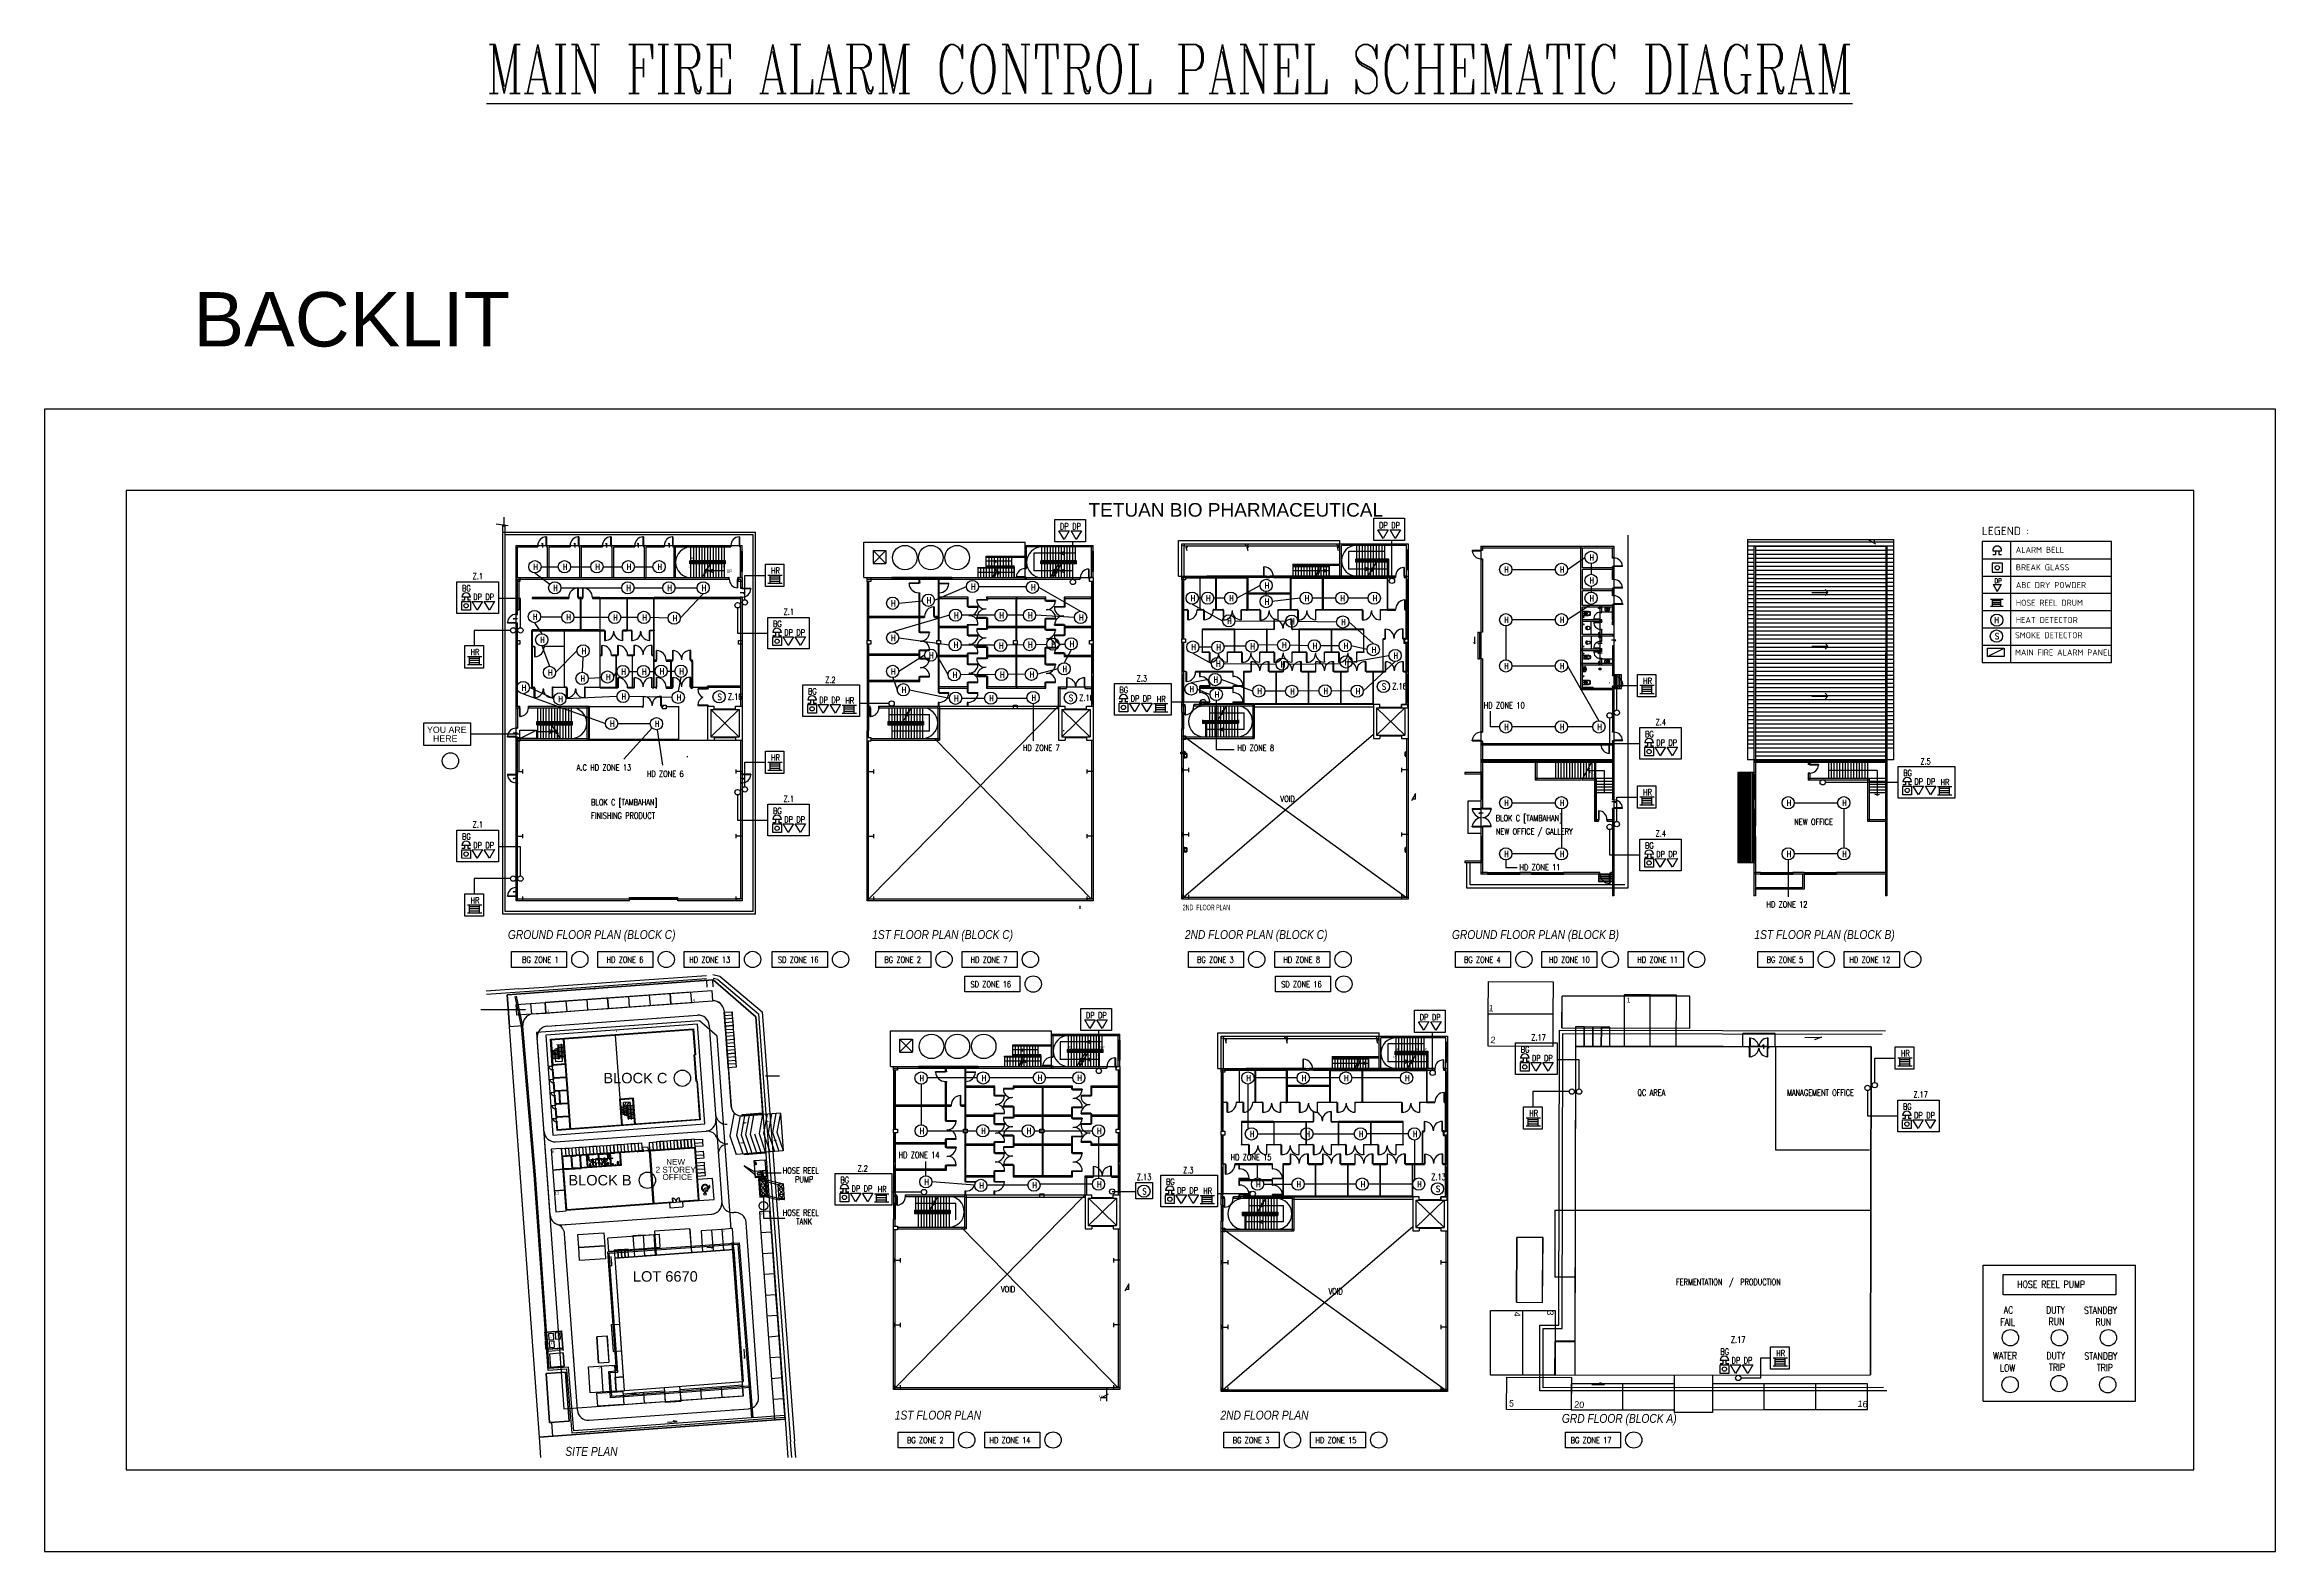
# Model space of a CAD drawing. Extents: x 134044 to 2458691, y -1196082 to 3409924.
# Drawn here: x 134578 to 135398, y 153138 to 153692 of the extents above; entities that cross this region are included whole.
import ezdxf
from ezdxf.enums import TextEntityAlignment as Align

# ---------------------------------------------------------------- set-up
doc = ezdxf.new("R2010")
doc.units = 0
doc.linetypes.add('DASHDOTX2', pattern=[2, 1, -0.5, 0, -0.5])
doc.linetypes.add('HIDDEN', pattern=[0.375, 0.25, -0.125])
doc.layers.get('0').update_dxf_attribs({"linetype": 'CONTINUOUS'})
doc.layers.get('DEFPOINTS').update_dxf_attribs({"linetype": 'CONTINUOUS'})
for name, color, linetype in [('$DRAIN', 5, 'CONTINUOUS'), ('$LOTMLK', 7, 'CONTINUOUS'), ('000_-_ARCHITECT', 251, 'CONTINUOUS'), ('000_-_BORDER', 7, 'CONTINUOUS'), ('000_-_BORDER_BGN', 7, 'CONTINUOUS'), ('000_-_LABEL', 7, 'CONTINUOUS'), ('000_-_LAYOUT', 7, 'CONTINUOUS'), ('000_-_PARKING', 7, 'CONTINUOUS'), ('000_-_SETBACK_LINE', 6, 'CONTINUOUS'), ('000_-_TRAFIK', 7, 'HIDDEN'), ('1', 251, 'CONTINUOUS'), ('2', 2, 'CONTINUOUS'), ('5', 4, 'CONTINUOUS'), ('ARROW', 7, 'CONTINUOUS'), ('BOMBA', 20, 'CONTINUOUS'), ('BUILD', 8, 'CONTINUOUS'), ('COLOUR_BOMBA', 10, 'CONTINUOUS'), ('CON1', 251, 'CONTINUOUS'), ('DOOR', 251, 'CONTINUOUS'), ('DOOR1', 251, 'CONTINUOUS'), ('DOOR2', 251, 'CONTINUOUS'), ('DR', 251, 'CONTINUOUS'), ('ESCAPE_LINE', 80, 'CONTINUOUS'), ('EXIST_ROAD', 6, 'CONTINUOUS'), ('F-_DDIM', 251, 'CONTINUOUS'), ('F-OP', 5, 'CONTINUOUS'), ('F-WALL', 1, 'CONTINUOUS'), ('F-WIN', 5, 'CONTINUOUS'), ('F_-LINE', 6, 'CONTINUOUS'), ('F_COL', 3, 'CONTINUOUS'), ('FAPOINT', 1, 'CONTINUOUS'), ('FF', 1, 'CONTINUOUS'), ('FF_GRID_LINE', 8, 'CONTINUOUS'), ('FIRE', 160, 'CONTINUOUS'), ('GMP_WALL', 251, 'CONTINUOUS'), ('GRID', 251, 'CONTINUOUS'), ('HR_TANK', 1, 'CONTINUOUS'), ('MIMIC_SIZE', 7, 'CONTINUOUS'), ('MIMIC_TYPE', 7, 'CONTINUOUS'), ('NAMA_TEMPAT', 6, 'CONTINUOUS'), ('PDF_GEOMETRY', 5, 'CONTINUOUS'), ('PU_DOOR', 251, 'CONTINUOUS'), ('SA-GRID', 251, 'DASHDOTX2'), ('SANITARY', 4, 'CONTINUOUS'), ('TNB', 2, 'CONTINUOUS'), ('TXT4', 8, 'CONTINUOUS'), ('WALL_BRICK', 7, 'CONTINUOUS'), ('WALL_GYPSUM', 251, 'CONTINUOUS'), ('WALL_PANEL_50MM', 251, 'CONTINUOUS'), ('Z-VIEWPORT', 7, 'CONTINUOUS'), ('Z-VIEWPORTS', 7, 'CONTINUOUS')]:
    doc.layers.add(name, color=color, linetype=linetype)
doc.styles.add('ARIAL', font='arial.ttf')
doc.styles.add('ARIAL_NARROW_ITALIC', font='ARIALNI.TTF')
doc.styles.add('CT', font='ROMANS', dxfattribs={"width": 0.7})
doc.styles.add('ISOC', font='isocpeur.ttf')
doc.styles.add('PLOT02__REVB$0$NARROW', font='SIMPLEX', dxfattribs={"width": 0.75})
doc.styles.add('ROMANC', font='romanc.shx', dxfattribs={"height": 1.5})
doc.styles.add('ROMANS', font='ROMANS.SHX', dxfattribs={"width": 0.8})
doc.styles.get("Standard").update_dxf_attribs({"font": 'arial.ttf'})
doc.styles.add('TEXT', font='romans.shx', dxfattribs={"width": 0.8})
doc.dimstyles.get("Standard").update_dxf_attribs({"dimtxt": 0.18, "dimasz": 0.18, "dimexe": 0.18, "dimexo": 0.0625, "dimgap": 0.09, "dimtad": 0, "dimtih": 1, "dimtoh": 1, "dimzin": 0, "dimcen": 0.09, "dimazin": 3, "dimtfac": 1, "dimtofl": 0, "dimtmove": 0, "dimatfit": 3})

msp = doc.modelspace()

# ---------------------------------------------------------------- texts
at = {"color": 1, "linetype": 'BYBLOCK', "style": 'PLOT02__REVB$0$NARROW', "width": 0.75}
for s, height, p in [('DP', 2.2387, (134951.478, 153514.086, 0.077)), ('DP', 2.2387, (134955.945, 153514.086, 0.077)), ('DP', 2.2387, (135068.76, 153514.493, 0.077)), ('DP', 2.2387, (135073.227, 153514.493, 0.077)), ('H', 2.255, (135146.133, 153502.614, 7592.521)), ('Z.1', 2.2387, (134735.57, 153495.72, 0.077)), ('H', 2.255, (134757.895, 153499.183, 7592.521)), ('H', 2.255, (134768.75, 153499.183, 7592.521)), ('H', 2.255, (134780.699, 153499.183, 7592.521)), ('H', 2.255, (134792.229, 153499.183, 7592.521)), ('H', 2.255, (134803.526, 153499.183, 7592.521)), ('HR', 2.2387, (134845.261, 153497.796, 16734.706)), ('H', 2.255, (135114.757, 153498.194, 7592.521)), ('H', 2.255, (135135.206, 153498.194, 7592.521)), ('H', 2.255, (135146.133, 153494.174, 7592.521)), ('DP', 1.7647, (135294.9, 153494.292, 24608.595)), ('BG', 2.2387, (134731.68, 153491.313, 0.077)), ('DP', 2.2387, (134735.789, 153488.133, 0.077)), ('DP', 2.2387, (134740.256, 153488.133, 0.077)), ('H', 2.255, (134765.186, 153491.418, 7592.521)), ('H', 2.255, (134792.089, 153491.418, 7592.521)), ('H', 2.255, (134807.159, 153491.418, 7592.521)), ('H', 2.255, (134819.761, 153491.418, 7592.521)), ('H', 2.255, (134889.402, 153485.75, 7592.521)), ('H', 2.255, (134902.518, 153486.86, 7592.521)), ('H', 2.255, (134918.764, 153491.903, 7592.521)), ('H', 2.255, (134940.783, 153491.639, 7592.521)), ('H', 2.255, (134999.529, 153487.632, 7592.521)), ('H', 2.255, (135005.183, 153487.632, 7592.521)), ('H', 2.255, (135013.658, 153487.632, 7592.521)), ('H', 2.255, (135026.706, 153492.293, 7592.521)), ('H', 2.255, (135026.706, 153486.372, 7592.521)), ('H', 2.255, (135041.402, 153487.632, 7592.521)), ('H', 2.255, (135054.534, 153487.632, 7592.521)), ('H', 2.255, (135066.413, 153487.632, 7592.521)), ('H', 2.255, (135146.133, 153487.576, 7592.521)), ('H', 2.255, (134757.709, 153480.834, 7592.521)), ('H', 2.255, (134769.984, 153480.673, 7592.521)), ('H', 2.255, (134787.221, 153480.533, 7592.521)), ('H', 2.255, (134797.982, 153480.533, 7592.521)), ('H', 2.255, (134809.093, 153480.287, 7592.521)), ('BG', 2.2387, (134845.983, 153478.227, 16734.706)), ('Z.1', 2.2387, (134849.873, 153482.634, 16734.706)), ('H', 2.255, (134912.489, 153481.373, 7592.521)), ('H', 2.255, (134929.228, 153481.373, 7592.521)), ('H', 2.255, (134939.689, 153481.373, 7592.521)), ('H', 2.255, (134958.464, 153480.542, 7592.521)), ('H', 2.255, (135012.948, 153479.299, 7592.521)), ('H', 2.255, (135036.073, 153479.139, 7592.521)), ('H', 2.255, (135054.828, 153478.858, 7592.521)), ('H', 2.255, (135114.757, 153479.679, 7592.521)), ('H', 2.255, (135135.206, 153479.679, 7592.521)), ('H', 2.255, (134760.392, 153472.307, 7592.521)), ('DP', 2.2387, (134850.092, 153475.047, 16734.706)), ('DP', 2.2387, (134854.559, 153475.047, 16734.706)), ('H', 2.255, (134889.402, 153473.012, 7592.521)), ('H', 2.255, (134912.388, 153470.486, 7592.521)), ('H', 2.255, (134929.085, 153470.209, 7592.521)), ('H', 2.255, (134939.754, 153470.555, 7592.521)), ('H', 2.255, (134948.325, 153470.719, 7592.521)), ('H', 2.255, (134955.011, 153470.817, 7592.521)), ('H', 2.255, (134999.731, 153469.661, 7592.521)), ('H', 2.255, (135008.964, 153469.563, 7592.521)), ('H', 2.255, (135021.454, 153469.961, 7592.521)), ('H', 2.255, (135033.128, 153470.393, 7592.521)), ('H', 2.255, (135044.398, 153470.081, 7592.521)), ('H', 2.255, (135055.736, 153470.126, 7592.521)), ('S', 2.255, (135295.12, 153473.676, 7592.591)), ('HR', 2.2387, (134734.799, 153467.844, 16734.706)), ('H', 2.255, (134775.616, 153468.233, 7592.521)), ('H', 2.255, (134804.292, 153460.746, 7592.521)), ('H', 2.255, (134811.587, 153460.747, 7592.521)), ('H', 2.255, (134903.372, 153466.662, 7592.521)), ('H', 2.255, (134952.419, 153461.62, 7592.521)), ('H', 2.255, (135008.83, 153463.574, 7592.521)), ('H', 2.255, (135032.583, 153463.349, 7592.521)), ('H', 2.255, (135056.077, 153464.191, 7592.521)), ('H', 2.255, (135066.044, 153468.692, 7592.521)), ('H', 2.255, (135074.085, 153466.532, 7592.521)), ('H', 2.255, (135114.757, 153462.692, 7592.521)), ('H', 2.255, (135135.206, 153462.692, 7592.521)), ('H', 2.255, (134753.603, 153454.729, 7592.521)), ('H', 2.255, (134763.265, 153460.339, 7592.521)), ('H', 2.255, (134775.222, 153458.117, 7592.521)), ('H', 2.255, (134784.573, 153458.634, 7592.521)), ('H', 2.255, (134790.272, 153460.662, 7592.521)), ('H', 2.255, (134797.812, 153460.646, 7592.521)), ('BG', 2.2387, (134858.838, 153453.399, 0.077)), ('Z.2', 2.2387, (134865.151, 153457.613, 0.077)), ('H', 2.255, (134889.402, 153460.7, 7592.521)), ('H', 2.255, (134893.328, 153453.944, 7592.521)), ('H', 2.255, (134912.042, 153459.477, 7592.521)), ('H', 2.255, (134929.431, 153459.546, 7592.521)), ('H', 2.255, (134940.377, 153459.616, 7592.521)), ('BG', 2.2387, (134973.333, 153453.931, 0.077)), ('Z.3', 2.2387, (134979.646, 153458.145, 0.077)), ('H', 2.255, (134999.079, 153454.219, 7592.521)), ('H', 2.255, (135007.898, 153457.697, 7592.521)), ('H', 2.255, (135023.991, 153453.479, 7592.521)), ('H', 2.255, (135036.102, 153453.371, 7592.521)), ('H', 2.255, (135048.348, 153453.552, 7592.521)), ('H', 2.255, (135060.16, 153453.443, 7592.521)), ('S', 2.255, (135069.805, 153455.159, 7592.521)), ('Z.16', 2.2547, (135073.575, 153455.23, 0.077)), ('HR', 2.2387, (135165.798, 153457.268, 16734.706)), ('H', 2.255, (134767.046, 153450.558, 7592.521)), ('H', 2.255, (134790.285, 153451.505, 7592.521)), ('H', 2.255, (134810.603, 153451.153, 7592.521)), ('S', 2.255, (134825.606, 153451.36, 7592.521)), ('Z.16', 2.2547, (134829.377, 153451.431, 0.077)), ('DP', 2.2387, (134862.947, 153450.219, 0.077)), ('DP', 2.2387, (134867.414, 153450.219, 0.077)), ('HR', 2.2387, (134872.547, 153450.008, 0.077)), ('H', 2.255, (134912.541, 153450.822, 7592.521)), ('H', 2.255, (134925.459, 153450.868, 7592.521)), ('H', 2.255, (134941.007, 153451.054, 7592.521)), ('S', 2.255, (134954.736, 153450.934, 7592.521)), ('Z.16', 2.2547, (134958.507, 153451.005, 0.077)), ('DP', 2.2387, (134977.441, 153450.751, 0.077)), ('DP', 2.2387, (134981.908, 153450.751, 0.077)), ('HR', 2.2387, (134987.042, 153450.54, 0.077)), ('H', 2.255, (135008.351, 153452.25, 7592.521)), ('H', 2.255, (134786.089, 153441.523, 7592.521)), ('H', 2.255, (134802.549, 153441.47, 7592.521)), ('H', 2.255, (135114.757, 153440.286, 7592.521)), ('H', 2.255, (135135.206, 153440.286, 7592.521)), ('H', 2.255, (135149.012, 153440.286, 7592.521)), ('BG', 2.2387, (135166.52, 153437.699, 16734.706)), ('Z.4', 2.2387, (135170.41, 153442.106, 16734.706)), ('HR', 2.2387, (134845.261, 153429.05, 16734.706)), ('DP', 2.2387, (135170.629, 153434.519, 16734.706)), ('DP', 2.2387, (135175.096, 153434.519, 16734.706)), ('BG', 2.2387, (135261.438, 153423.412, 16734.706)), ('DP', 2.2387, (135265.546, 153420.232, 16734.706)), ('Z.5', 2.2387, (135267.751, 153427.626, 16734.706)), ('DP', 2.2387, (135270.013, 153420.232, 16734.706)), ('HR', 2.2387, (135275.147, 153420.021, 16734.706)), ('Z.1', 2.2387, (134849.873, 153413.889, 16734.706)), ('H', 2.255, (135114.757, 153412.396, 7592.521)), ('H', 2.255, (135135.206, 153412.396, 7592.521)), ('HR', 2.2387, (135165.798, 153416.293, 16734.706)), ('H', 2.255, (135218.562, 153412.396, 7592.521)), ('H', 2.255, (135239.011, 153412.396, 7592.521)), ('Z.1', 2.2387, (134735.57, 153404.432, 0.077)), ('BG', 2.2387, (134845.983, 153409.481, 16734.706)), ('DP', 2.2387, (134850.092, 153406.301, 16734.706)), ('DP', 2.2387, (134854.559, 153406.301, 16734.706)), ('BG', 2.2387, (134731.68, 153400.025, 0.077)), ('DP', 2.2387, (134735.789, 153396.845, 0.077)), ('DP', 2.2387, (134740.256, 153396.845, 0.077)), ('BG', 2.2387, (135166.52, 153396.724, 16734.706)), ('Z.4', 2.2387, (135170.41, 153401.132, 16734.706)), ('H', 2.255, (135114.757, 153393.626, 7592.521)), ('H', 2.255, (135135.206, 153393.626, 7592.521)), ('DP', 2.2387, (135170.629, 153393.544, 16734.706)), ('DP', 2.2387, (135175.096, 153393.544, 16734.706)), ('H', 2.255, (135218.562, 153393.626, 7592.521)), ('H', 2.255, (135239.011, 153393.626, 7592.521)), ('HR', 2.2387, (134734.799, 153376.556, 16734.706)), ('DP', 2.2387, (134961.003, 153334.328, 0.077)), ('DP', 2.2387, (134965.47, 153334.328, 0.077)), ('DP', 2.2387, (135083.7, 153333.615, 0.077)), ('DP', 2.2387, (135088.167, 153333.615, 0.077)), ('BG', 2.2387, (135120.836, 153321.735, 0.077)), ('Z.17', 2.2387, (135124.726, 153326.142, 0.077)), ('DP', 2.2387, (135124.945, 153318.555, 0.077)), ('DP', 2.2387, (135129.412, 153318.555, 0.077)), ('HR', 2.2387, (135260.584, 153320.311, 16734.706)), ('H', 2.255, (134899.843, 153311.193, 7592.521)), ('H', 2.255, (134922.714, 153311.208, 7592.521)), ('H', 2.255, (134943.322, 153311.276, 7592.521)), ('H', 2.255, (134957.846, 153311.276, 7592.521)), ('H', 2.255, (135019.992, 153311.208, 7592.521)), ('H', 2.255, (135040.345, 153311.208, 7592.521)), ('H', 2.255, (135055.922, 153311.208, 7592.521)), ('H', 2.255, (135078.315, 153311.208, 7592.521)), ('Z.17', 2.2387, (135265.197, 153305.149, 16734.706)), ('HR', 2.2387, (135123.956, 153298.266, 16734.706)), ('BG', 2.2387, (135261.307, 153300.741, 16734.706)), ('DP', 2.2387, (135265.416, 153297.561, 16734.706)), ('DP', 2.2387, (135269.883, 153297.561, 16734.706)), ('H', 2.255, (134899.869, 153291.776, 7592.521)), ('H', 2.255, (134922.51, 153291.808, 7592.521)), ('H', 2.255, (134939.231, 153291.745, 7592.521)), ('H', 2.255, (134965.067, 153291.744, 7592.521)), ('H', 2.255, (135021.271, 153290.636, 7592.521)), ('H', 2.255, (135041.682, 153290.636, 7592.521)), ('H', 2.255, (135061.343, 153290.636, 7592.521)), ('H', 2.255, (135081.169, 153290.636, 7592.521)), ('BG', 2.2387, (134870.724, 153273.765, 0.077)), ('Z.2', 2.2387, (134877.037, 153277.979, 0.077)), ('H', 2.255, (134901.599, 153273.034, 7592.521)), ('H', 2.255, (134965.067, 153272.157, 7592.521)), ('Z.13', 2.2547, (134979.697, 153274.873, 0.077)), ('BG', 2.2387, (134990.419, 153273.116, 0.077)), ('Z.3', 2.2387, (134996.732, 153277.33, 0.077)), ('H', 2.255, (135023.545, 153272.215, 7592.521)), ('H', 2.255, (135038.428, 153272.215, 7592.521)), ('H', 2.255, (135062.011, 153272.215, 7592.521)), ('H', 2.255, (135082.761, 153272.215, 7592.521)), ('Z.13', 2.2547, (135087.919, 153274.832, 0.077)), ('DP', 2.2387, (134874.833, 153270.585, 0.077)), ('DP', 2.2387, (134879.3, 153270.585, 0.077)), ('HR', 2.2387, (134884.433, 153270.374, 0.077)), ('H', 2.255, (134921.804, 153271.725, 7592.521)), ('H', 2.255, (134941.348, 153271.829, 7592.521)), ('S', 2.255, (134981.773, 153269.596, 7592.521)), ('DP', 2.2387, (134994.528, 153269.936, 0.077)), ('DP', 2.2387, (134998.995, 153269.936, 0.077)), ('HR', 2.2387, (135004.128, 153269.725, 0.077)), ('S', 2.255, (135089.689, 153270.471, 7592.521)), ('Z.17', 2.2387, (135198.091, 153215.049, 16734.706)), ('BG', 2.2387, (135194.201, 153210.641, 16734.706)), ('DP', 2.2387, (135198.31, 153207.461, 16734.706)), ('DP', 2.2387, (135202.777, 153207.461, 16734.706)), ('HR', 2.2387, (135214.749, 153210.075, 0.077))]:
    msp.add_text(s, height=height, dxfattribs=at).set_placement(p)
at = {"color": 7, "style": 'PLOT02__REVB$0$NARROW', "width": 0.75}
for s, height, p in [('HD ZONE 10', 2.2387, (135107.229, 153448.254)), ('HD ZONE 7', 2.2387, (134937.823, 153432.661)), ('HD ZONE 8', 2.2387, (135016.657, 153432.599)), ('A.C HD ZONE 13', 2.23866, (134773.843, 153425.403)), ('HD ZONE 6', 2.2387, (134799.601, 153423.083)), ('HD ZONE 11', 2.2387, (135120.353, 153388.733)), ('HD ZONE 12', 2.2387, (135211.16, 153375.076)), ('BG ZONE 1', 2.2387, (134753.764, 153354.741)), ('HD ZONE 6', 2.2387, (134784.799, 153354.741)), ('HD ZONE 13', 2.2387, (134815.195, 153354.741)), ('SD ZONE 16', 2.2387, (134847.798, 153354.741)), ('BG ZONE 2', 2.2387, (134886.923, 153354.741)), ('HD ZONE 7', 2.2387, (134918.598, 153354.741)), ('BG ZONE 3', 2.2387, (135001.872, 153354.741)), ('HD ZONE 8', 2.2387, (135033.547, 153354.741)), ('BG ZONE 4', 2.2387, (135099.977, 153354.741)), ('HD ZONE 10', 2.2387, (135131.171, 153354.741)), ('HD ZONE 11', 2.2387, (135163.646, 153354.741)), ('BG ZONE 5', 2.2387, (135211.221, 153354.741)), ('HD ZONE 12', 2.2387, (135241.617, 153354.741)), ('SD ZONE 16', 2.2387, (134918.576, 153345.715)), ('SD ZONE 16', 2.2387, (135032.764, 153345.715)), ('HD ZONE 14', 2.2387, (134892.137, 153282.932)), ('HD ZONE 15', 2.2387, (135014.164, 153282.113)), ('HOSE REEL', 2.2387, (134849.531, 153277.231)), ('PUMP', 2.2387, (134854.093, 153273.968)), ('HOSE REEL', 2.2387, (134849.531, 153261.725)), ('TANK', 2.2387, (134854.492, 153258.463)), ('BG ZONE 2', 2.2387, (134895.24, 153178.074)), ('HD ZONE 14', 2.2387, (134925.556, 153178.074)), ('BG ZONE 3', 2.2387, (135014.962, 153178.074)), ('HD ZONE 15', 2.2387, (135045.358, 153178.074)), ('BG ZONE 17', 2.2387, (135139.19, 153178.074))]:
    msp.add_text(s, height=height, dxfattribs=at).set_placement(p)
at = {"color": 1}
for s, p in [('YOU ARE', (134718.787, 153439.235)), ('HERE', (134720.992, 153436.035))]:
    msp.add_text(s, height=2.3134, dxfattribs=at).set_placement(p)
at = {"color": 0, "linetype": 'BYBLOCK', "style": 'PLOT02__REVB$0$NARROW', "width": 0.75}
for s, height, p in [('BLOK C [TAMBAHAN]', 2.23866, (134779.076, 153412.629)), ('VOID', 2.2387, (135032.507, 153413.876)), ('FINISHING PRODUCT', 2.23866, (134779.126, 153407.705)), ('BLOK C [TAMBAHAN]', 2.23866, (135111.631, 153406.817)), ('NEW OFFICE', 2.2387, (135221.366, 153405.421)), ('NEW OFFICE / GALLERY ', 2.23866, (135111.681, 153401.893)), ('QC AREA', 2.2387, (135163.714, 153305.86)), ('MANAGEMENT OFFICE', 2.23866, (135218.668, 153305.86)), ('VOID', 2.2387, (134929.751, 153233.601)), ('VOID', 2.2387, (135050.184, 153232.824)), ('FERMENTATION  /  PRODUCTION', 2.23866, (135177.891, 153236.246))]:
    msp.add_text(s, height=height, dxfattribs=at).set_placement(p)
at = {"layer": '000_-_LABEL', "color": 0}
msp.add_text('20103.6123', height=0.00283, rotation=5, dxfattribs=at).set_placement((134674.135, 153346.156))
at = {"layer": '000_-_LABEL', "color": 0, "linetype": 'BYBLOCK'}
for s, height, rotation, p in [('BLOCK C', 3.8367, 359.984617, (134783.636, 153310.431, 0)), ('NEW', 2.1414, 359.984617, (134806.704, 153280.487, 0)), ('BLOCK B', 3.8367, 359.984617, (134770.767, 153272.89, 0)), ('2 STOREY ', 2.1414, 359.984617, (134802.817, 153277.607, 0)), ('OFFICE', 2.1414, 359.984617, (134805.35, 153274.886, 0)), ('LOT 6670', 3.8367, 359.981043, (134794.479, 153237.511, 0)), ('1100L', 0.3197, 94.185346, (134764.567, 153216.709, 0)), ('RSP', 0.3197, 94.185346, (134767.097, 153217.102, 0)), ('1100L', 0.3197, 94.185346, (134764.762, 153213.953, 0))]:
    msp.add_text(s, height=height, rotation=rotation, dxfattribs=at).set_placement(p)
at = {"layer": '000_-_PARKING', "color": 0, "linetype": 'BYBLOCK'}
for s, height, rotation, p in [('8', 0.959, 359.981043, (134816.586, 153340.503, 0)), ('1', 1.782, 355.785982, (135159.709, 153340.187)), ('1', 0.959, 359.981043, (134763.013, 153336.617, 0)), ('1', 2.376, 355.782408, (135108.918, 153336.931)), ('2', 2.376, 355.782408, (135109.652, 153325.252)), ('9', 0.959, 359.981043, (134764.72, 153284.83, 0)), ('11', 0.9592, 359.981043, (134765.806, 153269.499, 0)), ('6', 0.959, 359.981043, (134841.389, 153262.178, 0)), ('5', 0.719, 359.984617, (134827.615, 153255.713, 0)), ('4', 2.376, 266.191204, (135118.417, 153226.515)), ('3', 2.376, 266.191204, (135130.563, 153227.012)), ('4', 0.959, 270.389839, (134781.627, 153206.265, 0)), ('3', 0.959, 270.389839, (134786.503, 153206.824, 0)), ('5', 2.376, 355.782408, (135116.426, 153191.648)), ('20', 2.376, 355.782408, (135140.403, 153191.235)), ('16', 2.376, 355.782408, (135244.577, 153191.498))]:
    msp.add_text(s, height=height, rotation=rotation, dxfattribs=at).set_placement(p)
at = {"layer": '5', "color": 0, "linetype": 'BYBLOCK', "width": 0.55}
for s, height, p in [('13', 0.7134, (134814.869, 153500.132)), ('14', 0.7134, (134815.839, 153503.146)), ('1', 0.713, (134827.482, 153500.132)), ('UP', 1.4267, (134828.977, 153498.001)), ('7', 0.713, (135147.316, 153423.271)), ('1', 0.713, (135149.245, 153417.553)), ('2ND  FLOOR PLAN', 2.03816, (134996.583, 153374.056)), ('14', 0.7134, (134954.626, 153323.464)), ('25', 0.7134, (134965.951, 153323.464)), ('26', 0.7134, (134967.039, 153323.464)), ('4', 0.713, (134962.118, 153320.45)), ('1', 0.713, (134965.144, 153320.45)), ('12', 0.7134, (135073.982, 153319.673)), ('13', 0.7134, (135075.201, 153322.717)), ('20', 0.7134, (135082.333, 153322.717)), ('4', 0.713, (135082.551, 153319.673)), ('23', 0.7134, (135085.657, 153322.717)), ('1', 0.713, (135085.702, 153319.673)), ('Y', 2.038, (134965.762, 153193.64))]:
    msp.add_text(s, height=height, dxfattribs=at).set_placement(p)
at = {"layer": 'BUILD', "color": 0, "linetype": 'BYBLOCK', "style": 'ARIAL_NARROW_ITALIC'}
for s, height, p in [('GROUND FLOOR PLAN (BLOCK C) ', 3.28125, (134748.537, 153363.469)), ('1ST FLOOR PLAN (BLOCK C)', 3.28125, (134882.416, 153363.469)), ('2ND FLOOR PLAN (BLOCK C) ', 3.28125, (134997.365, 153363.469)), ('GROUND FLOOR PLAN (BLOCK B) ', 3.28125, (135095.55, 153363.469)), ('1ST FLOOR PLAN (BLOCK B) ', 3.28125, (135206.714, 153363.469)), ('1ST FLOOR PLAN ', 3.28125, (134890.733, 153186.802)), ('2ND FLOOR PLAN ', 3.28125, (135010.455, 153186.802)), ('GRD FLOOR (BLOCK A) ', 3.28125, (135135.962, 153185.579)), ('SITE PLAN ', 3.2812, (134769.624, 153173.458))]:
    msp.add_text(s, height=height, dxfattribs=at).set_placement(p)
at = {"layer": 'EXIST_ROAD', "color": 7, "linetype": 'BYBLOCK', "style": 'ISOC'}
msp.add_text('LEGEND :', height=3.0462, dxfattribs=at).set_placement((135298.979, 153511.983, 0.257), align=Align.CENTER)
for s, p in [('ALARM BELL', (135302.791, 153505.426, 0.221)), ('BREAK GLASS', (135302.826, 153498.997, 0.257)), ('ABC DRY POWDER', (135302.827, 153492.485, 0.257)), ('HOSE REEL DRUM', (135302.827, 153485.987, 0.385)), ('HEAT DETECTOR ', (135302.827, 153479.642, -0.401)), ('SMOKE DETECTOR', (135302.527, 153474.037, 1.614)), ('MAIN FIRE ALARM PANEL', (135302.527, 153467.692, 1.647))]:
    msp.add_text(s, height=2.2362, dxfattribs=at).set_placement(p)
at = {"layer": 'FF', "color": 7, "style": 'ROMANC', "width": 0.7}
msp.add_text(' %%UMAIN FIRE ALARM CONTROL PANEL SCHEMATIC DIAGRAM', height=18, dxfattribs=at).set_placement((134731.996, 153674.307))
at = {"layer": 'FF', "color": 0, "linetype": 'BYBLOCK', "style": 'CT', "width": 0.7}
msp.add_text('EOL', height=0.594, dxfattribs=at).set_placement((134995.674, 153431.6, 134.525))
at = {"layer": 'FIRE', "color": 1, "linetype": 'BYBLOCK', "style": 'TEXT', "width": 0.75}
msp.add_text('H', height=2.286, dxfattribs=at).set_placement((135294.915, 153479.569, 5.904))
at = {"layer": 'MIMIC_TYPE'}
msp.add_text('BACKLIT', height=20, dxfattribs=at).set_placement((134632.926, 153581.316))
at = {"layer": 'TXT4', "color": 0, "style": 'ARIAL'}
msp.add_text('TETUAN BIO PHARMACEUTICAL', height=5, dxfattribs=at).set_placement((134961.961, 153518.754, 0.133))

# ---------------------------------------------------------------- blocks, each defined once
blk = doc.blocks.new('HRP_PUMP')
for p, q in [((0, 50), (56, 50)), ((0, 0), (56, 0))]:
    blk.add_line(p, q)
at = {"color": 0}
blk.add_lwpolyline([(7.31, 46.65), (48.76, 46.65), (48.76, 39.14), (7.31, 39.14)], close=True, dxfattribs=at)
at = {"color": 1}
for centre in [(10, 23.37), (28, 23.37), (46, 23.37), (9.9, 6.12), (27.85, 6.49), (45.77, 6.1)]:
    blk.add_circle(centre, 3, dxfattribs=at)
at = {"layer": 'Z-VIEWPORTS'}
for p, q in [((0, 0), (0, 50)), ((56, 0), (56, 50))]:
    blk.add_line(p, q, dxfattribs=at)
at = {"style": 'ROMANS', "width": 0.8}
for s, height, p in [(' HOSE REEL PUMP', 2.6079, (11.05, 41.72)), ('AC', 2.608, (7.57, 32.29)), ('DUTY', 2.608, (23.14, 32.26)), ('STANDBY', 2.608, (37.03, 32.14)), ('FAIL', 2.608, (6.25, 27.81)), ('RUN', 2.608, (24.04, 28.03)), (' RUN', 2.608, (39.81, 27.84)), ('WATER', 2.608, (3.65, 15.5)), ('DUTY', 2.608, (23.23, 15.47)), ('STANDBY', 2.608, (37.17, 15.35)), ('LOW', 2.608, (6.16, 10.93)), ('TRIP', 2.608, (24.19, 11.22)), ('TRIP', 2.608, (41.75, 11.06))]:
    blk.add_text(s, height=height, dxfattribs=at).set_placement(p)
blk = doc.blocks.new('*D59')
at = {"layer": '000_-_LABEL', "color": 0, "linetype": 'BYBLOCK'}
for p, q in [((134762.72, 153218.9, 0), (134761.88, 153218.84, 0)), ((134762.07, 153218.65, 0), (134762.27, 153215.93, 0)), ((134762.5, 153212.83, 0), (134762.3, 153215.57, 0)), ((134763.18, 153212.68, 0), (134762.33, 153212.62, 0))]:
    blk.add_line(p, q, dxfattribs=at)
for points in [[(134762.1, 153218.65, 0), (134762.04, 153218.65, 0), (134762.06, 153218.85, 0)], [(134762.53, 153212.83, 0), (134762.46, 153212.83, 0), (134762.51, 153212.63, 0)]]:
    blk.add_solid(points, dxfattribs=at)
at = {"layer": 'DEFPOINTS', "color": 0, "linetype": 'BYBLOCK'}
for p in [(134762.06, 153218.85, 0), (134762.78, 153218.9, 0), (134763.24, 153212.68, 0)]:
    blk.add_point(p, dxfattribs=at)
at = {"layer": '000_-_LABEL', "color": 0}
blk.add_text('6.2346', height=0.18, dxfattribs=at).set_placement((134761.9, 153215.66, 0))
blk = doc.blocks.new('*D60')
at = {"layer": '000_-_LABEL', "color": 0, "linetype": 'BYBLOCK'}
for p, q in [((134763.24, 153212.62, 0), (134763.3, 153211.81, 0)), ((134763.49, 153212, 0), (134765.98, 153212.19, 0)), ((134768.57, 153212.38, 0), (134766.35, 153212.21, 0)), ((134768.73, 153213.02, 0), (134768.79, 153212.21, 0))]:
    blk.add_line(p, q, dxfattribs=at)
for points in [[(134763.49, 153212.04, 0), (134763.49, 153211.97, 0), (134763.29, 153211.99, 0)], [(134768.57, 153212.41, 0), (134768.58, 153212.34, 0), (134768.77, 153212.39, 0)]]:
    blk.add_solid(points, dxfattribs=at)
at = {"layer": 'DEFPOINTS', "color": 0, "linetype": 'BYBLOCK'}
for p in [(134763.24, 153212.68, 0), (134763.29, 153211.99, 0), (134768.72, 153213.09, 0)]:
    blk.add_point(p, dxfattribs=at)
at = {"layer": '000_-_LABEL', "color": 0}
blk.add_text('5.4993', height=0.18, rotation=90, dxfattribs=at).set_placement((134766.26, 153211.82, 0))

# ---------------------------------------------------------------- dimensions: what is measured, and where the dimension line sits
at = {"layer": '000_-_LABEL', "color": 0, "linetype": 'BYBLOCK'}
dim = msp.add_linear_dim(base=(134762.057, 153218.849, 0), p1=(134763.239, 153212.684, 0), p2=(134762.784, 153218.902, 0), angle=94.185346, dimstyle='STANDARD', override={"dimtxt": 0.18, "dimasz": 0.2}, dxfattribs=at)
dim.commit()
dim.dimension.update_dxf_attribs({"geometry": '*D59', "text_midpoint": (134762.284, 153215.748, 0), "dimtype": 161})
dim = msp.add_linear_dim(base=(134763.289, 153211.99, 0), p1=(134768.723, 153213.085, 0), p2=(134763.239, 153212.684, 0), angle=184.185346, dimstyle='STANDARD', override={"dimtxt": 0.18, "dimasz": 0.2}, dxfattribs=at)
dim.commit()
dim.dimension.update_dxf_attribs({"geometry": '*D60', "text_midpoint": (134766.167, 153212.201, 0), "dimtype": 161, "text_rotation": 90})

# ---------------------------------------------------------------- linework, layer by layer
at = {"layer": '$DRAIN', "color": 0, "linetype": 'BYBLOCK'}
for p, q in [((134821.581, 153348.78, 0), (134765.147, 153344.789, 0)), ((134821.495, 153349.992, 0), (134765.404, 153346.025, 0)), ((134823.815, 153348.443, 0), (134821.495, 153348.278, 0)), ((134821.495, 153348.278, 0), (134821.673, 153345.775, 0)), ((134821.673, 153348.371, 0), (134823.993, 153348.536, 0)), ((134823.993, 153345.94, 0), (134823.815, 153348.443, 0)), ((134823.858, 153350.438, 0), (134826.383, 153349.856, 0)), ((134825.721, 153348.532, 0), (134823.964, 153348.937, 0)), ((134825.721, 153348.532, 0), (134840.594, 153336.004, 0)), ((134826.383, 153349.856, 0), (134841.983, 153336.715, 0)), ((134752.54, 153345.116, 0), (134740.519, 153344.265, 0)), ((134752.953, 153343.927, 0), (134740.605, 153343.054, 0)), ((134753.547, 153331.33, 0), (134751.235, 153342.376, 0)), ((134754.017, 153331.428, 0), (134751.704, 153342.474, 0)), ((134752.54, 153345.116, 0), (134765.404, 153346.025, 0)), ((134765.147, 153344.789, 0), (134752.953, 153343.927, 0)), ((134840.594, 153336.004, 0), (134843.372, 153299.151, 0)), ((134841.983, 153336.715, 0), (134844.805, 153299.287, 0)), ((134758.226, 153276.775, 0), (134753.543, 153331.359, 0)), ((134758.704, 153276.816, 0), (134754.021, 153331.4, 0)), ((135134.837, 153221.472), (135135.092, 153329.971)), ((135135.092, 153329.971), (135254.852, 153329.678)), ((135136.022, 153220.281), (135136.278, 153328.78)), ((135136.278, 153328.78), (135253.669, 153328.493)), ((135214.453, 153323.879), (135214.453, 153285.93)), ((135225.276, 153327.321), (135231.361, 153327.334)), ((135231.361, 153327.334), (135228.77, 153326.458)), ((134843.372, 153299.151, 0), (134844.425, 153285.186, 0)), ((134844.805, 153299.287, 0), (134845.859, 153285.306, 0)), ((134844.425, 153285.186, 0), (134852.457, 153178.642, 0)), ((134845.859, 153285.306, 0), (134853.888, 153178.808, 0)), ((135214.453, 153285.93), (135249.049, 153285.93)), ((134763.289, 153204.787, 0), (134758.183, 153276.779, 0)), ((134763.717, 153205.528, 0), (134758.661, 153276.813, 0)), ((135140.813, 153263.769), (135249.535, 153263.769)), ((134785.283, 153248.41, 0), (134833.508, 153251.832, 0)), ((134785.796, 153247.965, 0), (134833.067, 153251.32, 0)), ((134821.67, 153250.008, 0), (134824.12, 153250.193, 0)), ((134824.12, 153250.193, 0), (134823.103, 153249.764, 0)), ((134833.067, 153251.32, 0), (134838.04, 153187.408, 0)), ((134833.508, 153251.832, 0), (134838.518, 153187.443, 0)), ((134788.387, 153204.72, 0), (134785.283, 153248.41, 0)), ((134788.899, 153204.275, 0), (134785.796, 153247.965, 0)), ((134786.374, 153246.787, 0), (134786.611, 153243.197, 0)), ((134786.611, 153243.197, 0), (134786.813, 153244.534, 0)), ((135127.827, 153197.326), (135127.874, 153221.486)), ((135127.874, 153221.486), (135134.837, 153221.472)), ((135129.018, 153198.514), (135129.06, 153220.296)), ((135129.06, 153220.296), (135136.022, 153220.281)), ((134835.246, 153212.74, 0), (134835.552, 153209.303, 0)), ((134835.552, 153209.303, 0), (134835.651, 153210.488, 0)), ((134770.132, 153205.352, 0), (134763.289, 153204.787, 0)), ((134770.774, 153206.111, 0), (134763.717, 153205.528, 0)), ((134772.103, 153181.856, 0), (134770.132, 153205.352, 0)), ((134772.746, 153182.608, 0), (134770.774, 153206.111, 0)), ((134785.584, 153204.52, 0), (134788.387, 153204.72, 0)), ((134786.279, 153194.791, 0), (134785.584, 153204.52, 0)), ((134786.096, 153204.075, 0), (134788.899, 153204.275, 0)), ((134786.723, 153195.305, 0), (134786.096, 153204.075, 0)), ((134837.651, 153198.593, 0), (134786.279, 153194.791, 0)), ((134837.135, 153199.036, 0), (134786.723, 153195.305, 0)), ((134793.921, 153196.303, 0), (134795.782, 153196.451, 0)), ((134795.782, 153196.451, 0), (134795.097, 153196.63, 0)), ((135255.43, 153197.402), (135127.827, 153197.326)), ((135254.237, 153198.589), (135129.018, 153198.514)), ((135146.981, 153199.674), (135151.606, 153199.703)), ((135151.606, 153199.703), (135149.946, 153200.269)), ((134850.312, 153187.605, 0), (134772.103, 153181.856, 0)), ((134838.04, 153187.408, 0), (134772.746, 153182.608, 0)), ((134807.216, 153185.805, 0), (134810.71, 153186.08, 0)), ((134810.71, 153186.08, 0), (134809.277, 153186.382, 0)), ((134850.261, 153188.307, 0), (134838.518, 153187.443, 0)), ((134852.892, 153172.849, 0), (134852.457, 153178.642, 0)), ((134854.335, 153172.849, 0), (134853.888, 153178.808, 0))]:
    msp.add_line(p, q, dxfattribs=at)
at = {"layer": '$LOTMLK', "color": 0, "linetype": 'BYBLOCK'}
for p, q in [((134748.295, 153342.967, 0), (134823.96, 153348.443, 0)), ((134823.96, 153348.443, 0), (134839.627, 153334.912, 0)), ((134760.12, 153180.37, 0), (134748.295, 153342.967, 0)), ((134839.627, 153334.912, 0), (134850.42, 153186.911, 0)), ((134850.42, 153186.911, 0), (134760.12, 153180.37, 0)), ((134760.12, 153180.368, 0), (134850.42, 153186.911, 0)), ((134850.42, 153186.911, 0), (134851.44, 153172.849, 0)), ((134760.668, 153172.849, 0), (134760.12, 153180.368, 0))]:
    msp.add_line(p, q, dxfattribs=at)
at = {"color": 1}
for p, q in [((134951.049, 153513.554), (134954.867, 153513.565)), ((134952.954, 153510.378), (134951.049, 153513.554)), ((134954.867, 153513.565), (134952.954, 153510.378)), ((134955.516, 153513.554), (134959.334, 153513.565)), ((134957.421, 153510.378), (134955.516, 153513.554)), ((134959.334, 153513.565), (134957.421, 153510.378)), ((135068.331, 153513.962), (135072.148, 153513.972)), ((135070.236, 153510.785), (135068.331, 153513.962)), ((135072.148, 153513.972), (135070.236, 153510.785)), ((135072.798, 153513.962), (135076.615, 153513.972)), ((135074.703, 153510.785), (135072.798, 153513.962)), ((135076.615, 153513.972), (135074.703, 153510.785)), ((134731.562, 153484.425), (134731.566, 153487.606)), ((134732.56, 153488.003), (134731.566, 153488.004)), ((134731.566, 153487.606), (134734.747, 153487.603)), ((134734.749, 153489.194), (134731.567, 153489.197)), ((134732.561, 153489.196), (134732.56, 153488.003)), ((134733.755, 153489.195), (134733.753, 153488.002)), ((134734.747, 153488.001), (134733.753, 153488.002)), ((134734.747, 153487.603), (134734.744, 153484.421)), ((134735.36, 153487.601), (134739.177, 153487.611)), ((134737.265, 153484.425), (134735.36, 153487.601)), ((134739.177, 153487.611), (134737.265, 153484.425)), ((134739.827, 153487.601), (134743.644, 153487.611)), ((134741.732, 153484.425), (134739.827, 153487.601)), ((134743.644, 153487.611), (134741.732, 153484.425)), ((134845.866, 153471.339, 16734.629), (134845.869, 153474.52, 16734.629)), ((134846.864, 153474.917, 16734.629), (134845.869, 153474.918, 16734.629)), ((134845.869, 153474.52, 16734.629), (134849.051, 153474.517, 16734.629)), ((134849.052, 153476.108, 16734.629), (134845.871, 153476.111, 16734.629)), ((134846.865, 153476.11, 16734.629), (134846.864, 153474.917, 16734.629)), ((134848.058, 153476.109, 16734.629), (134848.057, 153474.916, 16734.629)), ((134849.051, 153474.915, 16734.629), (134848.057, 153474.916, 16734.629)), ((134849.051, 153474.517, 16734.629), (134849.047, 153471.336, 16734.629)), ((134849.663, 153474.515, 16734.629), (134853.481, 153474.526, 16734.629)), ((134851.569, 153471.339, 16734.629), (134849.663, 153474.515, 16734.629)), ((134853.481, 153474.526, 16734.629), (134851.569, 153471.339, 16734.629)), ((134854.13, 153474.515, 16734.629), (134857.948, 153474.526, 16734.629)), ((134856.036, 153471.339, 16734.629), (134854.13, 153474.515, 16734.629)), ((134857.948, 153474.526, 16734.629), (134856.036, 153471.339, 16734.629)), ((134858.72, 153446.511), (134858.724, 153449.693)), ((134859.718, 153450.089), (134858.724, 153450.091)), ((134858.724, 153449.693), (134861.905, 153449.69)), ((134861.907, 153451.28), (134858.725, 153451.284)), ((134859.719, 153451.283), (134859.718, 153450.089)), ((134860.912, 153451.281), (134860.911, 153450.088)), ((134861.905, 153450.087), (134860.911, 153450.088)), ((134861.905, 153449.69), (134861.902, 153446.508)), ((134862.517, 153449.688), (134866.335, 153449.698)), ((134864.423, 153446.511), (134862.517, 153449.688)), ((134866.335, 153449.698), (134864.423, 153446.511)), ((134866.985, 153449.688), (134870.802, 153449.698)), ((134868.89, 153446.511), (134866.985, 153449.688)), ((134870.802, 153449.698), (134868.89, 153446.511)), ((134973.215, 153447.043), (134973.218, 153450.224)), ((134974.213, 153450.621), (134973.218, 153450.622)), ((134973.218, 153450.224), (134976.4, 153450.221)), ((134976.402, 153451.812), (134973.22, 153451.815)), ((134974.214, 153451.814), (134974.213, 153450.621)), ((134975.407, 153451.813), (134975.406, 153450.62)), ((134976.4, 153450.619), (134975.406, 153450.62)), ((134976.4, 153450.221), (134976.397, 153447.04)), ((134977.012, 153450.219), (134980.83, 153450.23)), ((134978.918, 153447.043), (134977.012, 153450.219)), ((134980.83, 153450.23), (134978.918, 153447.043)), ((134981.479, 153450.219), (134985.297, 153450.23)), ((134983.385, 153447.043), (134981.479, 153450.219)), ((134985.297, 153450.23), (134983.385, 153447.043)), ((135166.403, 153430.811, 16734.629), (135166.406, 153433.992, 16734.629)), ((135167.401, 153434.389, 16734.629), (135166.406, 153434.39, 16734.629)), ((135166.406, 153433.992, 16734.629), (135169.588, 153433.989, 16734.629)), ((135169.589, 153435.58, 16734.629), (135166.408, 153435.583, 16734.629)), ((135167.402, 153435.582, 16734.629), (135167.401, 153434.389, 16734.629)), ((135168.595, 153435.581, 16734.629), (135168.594, 153434.388, 16734.629)), ((135169.588, 153434.387, 16734.629), (135168.594, 153434.388, 16734.629)), ((135169.588, 153433.989, 16734.629), (135169.584, 153430.807, 16734.629)), ((135170.2, 153433.987, 16734.629), (135174.018, 153433.997, 16734.629)), ((135172.106, 153430.811, 16734.629), (135170.2, 153433.987, 16734.629)), ((135174.018, 153433.997, 16734.629), (135172.106, 153430.811, 16734.629)), ((135174.667, 153433.987, 16734.629), (135178.485, 153433.997, 16734.629)), ((135176.573, 153430.811, 16734.629), (135174.667, 153433.987, 16734.629)), ((135178.485, 153433.997, 16734.629), (135176.573, 153430.811, 16734.629)), ((135261.32, 153416.524, 16734.629), (135261.323, 153419.706, 16734.629)), ((135262.318, 153420.102, 16734.629), (135261.323, 153420.103, 16734.629)), ((135261.323, 153419.706, 16734.629), (135264.505, 153419.702, 16734.629)), ((135264.507, 153421.293, 16734.629), (135261.325, 153421.296, 16734.629)), ((135262.319, 153421.295, 16734.629), (135262.318, 153420.102, 16734.629)), ((135263.512, 153421.294, 16734.629), (135263.511, 153420.101, 16734.629)), ((135264.505, 153420.1, 16734.629), (135263.511, 153420.101, 16734.629)), ((135264.505, 153419.702, 16734.629), (135264.502, 153416.521, 16734.629)), ((135265.117, 153419.701, 16734.629), (135268.935, 153419.711, 16734.629)), ((135267.023, 153416.524, 16734.629), (135265.117, 153419.701, 16734.629)), ((135268.935, 153419.711, 16734.629), (135267.023, 153416.524, 16734.629)), ((135269.584, 153419.701, 16734.629), (135273.402, 153419.711, 16734.629)), ((135271.49, 153416.524, 16734.629), (135269.584, 153419.701, 16734.629)), ((135273.402, 153419.711, 16734.629), (135271.49, 153416.524, 16734.629)), ((134845.866, 153402.593, 16734.629), (134845.869, 153405.775, 16734.629)), ((134846.864, 153406.171, 16734.629), (134845.869, 153406.172, 16734.629)), ((134845.869, 153405.775, 16734.629), (134849.051, 153405.771, 16734.629)), ((134849.052, 153407.362, 16734.629), (134845.871, 153407.365, 16734.629)), ((134846.865, 153407.364, 16734.629), (134846.864, 153406.171, 16734.629)), ((134848.058, 153407.363, 16734.629), (134848.057, 153406.17, 16734.629)), ((134849.051, 153406.169, 16734.629), (134848.057, 153406.17, 16734.629)), ((134849.051, 153405.771, 16734.629), (134849.047, 153402.59, 16734.629)), ((134849.663, 153405.769, 16734.629), (134853.481, 153405.78, 16734.629)), ((134851.569, 153402.593, 16734.629), (134849.663, 153405.769, 16734.629)), ((134853.481, 153405.78, 16734.629), (134851.569, 153402.593, 16734.629)), ((134854.13, 153405.769, 16734.629), (134857.948, 153405.78, 16734.629)), ((134856.036, 153402.593, 16734.629), (134854.13, 153405.769, 16734.629)), ((134857.948, 153405.78, 16734.629), (134856.036, 153402.593, 16734.629)), ((134734.749, 153397.906), (134731.567, 153397.909)), ((134732.561, 153397.908), (134732.56, 153396.715)), ((134733.755, 153397.907), (134733.753, 153396.714)), ((134731.562, 153393.137), (134731.566, 153396.318)), ((134732.56, 153396.715), (134731.566, 153396.716)), ((134731.566, 153396.318), (134734.747, 153396.315)), ((134734.747, 153396.713), (134733.753, 153396.714)), ((134734.747, 153396.315), (134734.744, 153393.134)), ((134735.36, 153396.313), (134739.177, 153396.324)), ((134737.265, 153393.137), (134735.36, 153396.313)), ((134739.177, 153396.324), (134737.265, 153393.137)), ((134739.827, 153396.313), (134743.644, 153396.324)), ((134741.732, 153393.137), (134739.827, 153396.313)), ((134743.644, 153396.324), (134741.732, 153393.137)), ((135166.403, 153389.836, 16734.629), (135166.406, 153393.018, 16734.629)), ((135167.401, 153393.414, 16734.629), (135166.406, 153393.415, 16734.629)), ((135166.406, 153393.018, 16734.629), (135169.588, 153393.014, 16734.629)), ((135169.589, 153394.605, 16734.629), (135166.408, 153394.608, 16734.629)), ((135167.402, 153394.607, 16734.629), (135167.401, 153393.414, 16734.629)), ((135168.595, 153394.606, 16734.629), (135168.594, 153393.413, 16734.629)), ((135169.588, 153393.412, 16734.629), (135168.594, 153393.413, 16734.629)), ((135169.588, 153393.014, 16734.629), (135169.584, 153389.833, 16734.629)), ((135170.2, 153393.012, 16734.629), (135174.018, 153393.023, 16734.629)), ((135172.106, 153389.836, 16734.629), (135170.2, 153393.012, 16734.629)), ((135174.018, 153393.023, 16734.629), (135172.106, 153389.836, 16734.629)), ((135174.667, 153393.012, 16734.629), (135178.485, 153393.023, 16734.629)), ((135176.573, 153389.836, 16734.629), (135174.667, 153393.012, 16734.629)), ((135178.485, 153393.023, 16734.629), (135176.573, 153389.836, 16734.629)), ((134960.574, 153333.796), (134964.392, 153333.807)), ((134962.479, 153330.62), (134960.574, 153333.796)), ((134964.392, 153333.807), (134962.479, 153330.62)), ((134965.041, 153333.796), (134968.859, 153333.807)), ((134966.946, 153330.62), (134965.041, 153333.796)), ((134968.859, 153333.807), (134966.946, 153330.62)), ((135083.271, 153333.083), (135087.088, 153333.094)), ((135085.176, 153329.907), (135083.271, 153333.083)), ((135087.088, 153333.094), (135085.176, 153329.907)), ((135087.738, 153333.083), (135091.556, 153333.094)), ((135089.643, 153329.907), (135087.738, 153333.083)), ((135091.556, 153333.094), (135089.643, 153329.907)), ((135120.719, 153314.847), (135120.722, 153318.028)), ((135121.717, 153318.425), (135120.722, 153318.426)), ((135120.722, 153318.028), (135123.903, 153318.025)), ((135123.905, 153319.616), (135120.724, 153319.619)), ((135121.718, 153319.618), (135121.717, 153318.425)), ((135122.911, 153319.617), (135122.91, 153318.424)), ((135123.904, 153318.423), (135122.91, 153318.424)), ((135123.903, 153318.025), (135123.9, 153314.844)), ((135124.516, 153318.023), (135128.334, 153318.034)), ((135126.421, 153314.847), (135124.516, 153318.023)), ((135128.334, 153318.034), (135126.421, 153314.847)), ((135128.983, 153318.023), (135132.801, 153318.034)), ((135130.888, 153314.847), (135128.983, 153318.023)), ((135132.801, 153318.034), (135130.888, 153314.847)), ((135261.189, 153293.853, 16734.629), (135261.193, 153297.035, 16734.629)), ((135262.187, 153297.431, 16734.629), (135261.193, 153297.432, 16734.629)), ((135261.193, 153297.035, 16734.629), (135264.374, 153297.031, 16734.629)), ((135264.376, 153298.622, 16734.629), (135261.194, 153298.625, 16734.629)), ((135262.188, 153298.624, 16734.629), (135262.187, 153297.431, 16734.629)), ((135263.381, 153298.623, 16734.629), (135263.38, 153297.43, 16734.629)), ((135264.374, 153297.429, 16734.629), (135263.38, 153297.43, 16734.629)), ((135264.374, 153297.031, 16734.629), (135264.371, 153293.85, 16734.629)), ((135264.986, 153297.03, 16734.629), (135268.804, 153297.04, 16734.629)), ((135266.892, 153293.853, 16734.629), (135264.986, 153297.03, 16734.629)), ((135268.804, 153297.04, 16734.629), (135266.892, 153293.853, 16734.629)), ((135269.454, 153297.03, 16734.629), (135273.271, 153297.04, 16734.629)), ((135271.359, 153293.853, 16734.629), (135269.454, 153297.03, 16734.629)), ((135273.271, 153297.04, 16734.629), (135271.359, 153293.853, 16734.629)), ((134870.606, 153266.877), (134870.61, 153270.059)), ((134871.604, 153270.455), (134870.61, 153270.456)), ((134870.61, 153270.059), (134873.791, 153270.055)), ((134873.793, 153271.646), (134870.611, 153271.649)), ((134871.606, 153271.648), (134871.604, 153270.455)), ((134872.799, 153271.647), (134872.797, 153270.454)), ((134873.792, 153270.453), (134872.797, 153270.454)), ((134873.791, 153270.055), (134873.788, 153266.874)), ((134874.404, 153270.053), (134878.221, 153270.064)), ((134876.309, 153266.877), (134874.404, 153270.053)), ((134878.221, 153270.064), (134876.309, 153266.877)), ((134878.871, 153270.053), (134882.688, 153270.064)), ((134880.776, 153266.877), (134878.871, 153270.053)), ((134882.688, 153270.064), (134880.776, 153266.877)), ((134990.301, 153266.228), (134990.305, 153269.41)), ((134991.299, 153269.806), (134990.305, 153269.807)), ((134990.305, 153269.41), (134993.486, 153269.406)), ((134993.488, 153270.997), (134990.306, 153271)), ((134991.301, 153270.999), (134991.299, 153269.806)), ((134992.494, 153270.998), (134992.492, 153269.805)), ((134993.487, 153269.804), (134992.492, 153269.805)), ((134993.486, 153269.406), (134993.483, 153266.225)), ((134994.099, 153269.405), (134997.916, 153269.415)), ((134996.004, 153266.228), (134994.099, 153269.405)), ((134997.916, 153269.415), (134996.004, 153266.228)), ((134998.566, 153269.405), (135002.383, 153269.415)), ((135000.471, 153266.228), (134998.566, 153269.405)), ((135002.383, 153269.415), (135000.471, 153266.228)), ((135194.084, 153203.753, 16734.629), (135194.087, 153206.935, 16734.629)), ((135195.082, 153207.331, 16734.629), (135194.087, 153207.332, 16734.629)), ((135194.087, 153206.935, 16734.629), (135197.268, 153206.931, 16734.629)), ((135197.27, 153208.522, 16734.629), (135194.089, 153208.525, 16734.629)), ((135195.083, 153208.524, 16734.629), (135195.082, 153207.331, 16734.629)), ((135196.276, 153208.523, 16734.629), (135196.275, 153207.33, 16734.629)), ((135197.269, 153207.329, 16734.629), (135196.275, 153207.33, 16734.629)), ((135197.268, 153206.931, 16734.629), (135197.265, 153203.75, 16734.629)), ((135197.881, 153206.93, 16734.629), (135201.699, 153206.94, 16734.629)), ((135199.786, 153203.753, 16734.629), (135197.881, 153206.93, 16734.629)), ((135201.699, 153206.94, 16734.629), (135199.786, 153203.753, 16734.629)), ((135202.348, 153206.93, 16734.629), (135206.166, 153206.94, 16734.629)), ((135204.253, 153203.753, 16734.629), (135202.348, 153206.93, 16734.629)), ((135206.166, 153206.94, 16734.629), (135204.253, 153203.753, 16734.629))]:
    msp.add_line(p, q, dxfattribs=at)
at = {"color": 7, "linetype": 'BYBLOCK'}
for p, q in [((135338.039, 153509.602, 0.257), (135290.481, 153509.602, 0.257)), ((135290.481, 153509.602, 0.257), (135290.485, 153465.185, -0.638)), ((135338.041, 153465.185, 0.078), (135338.039, 153509.602, 0.244))]:
    msp.add_line(p, q, dxfattribs=at)
at = {"linetype": 'BYBLOCK'}
for p, q in [((135300.846, 153509.602, 0.129), (135300.854, 153465.185, -0.39)), ((135290.481, 153503.257, 0.129), (135338.039, 153503.257, 0.22)), ((135290.481, 153496.912, 0.001), (135338.04, 153496.912, 0.182)), ((135290.481, 153490.566, -0.127), (135338.04, 153490.566, 0.145)), ((135290.481, 153484.221, -0.255), (135338.04, 153484.221, 0.112)), ((135290.481, 153477.876, -0.383), (135338.041, 153477.876, 0.069)), ((135290.481, 153471.53, -0.511), (135338.041, 153471.53, 0.03)), ((135290.481, 153465.185, -0.477), (135338.041, 153465.185, 0.063))]:
    msp.add_line(p, q, dxfattribs=at)
at = {"color": 1, "linetype": 'BYBLOCK'}
for p, q in [((135292.441, 153467.34, 1.731), (135298.566, 153470.39, 1.731)), ((135292.441, 153467.34, 1.731), (135298.566, 153470.39, 1.731)), ((134752.941, 153437.224), (134759.066, 153440.274)), ((134752.941, 153437.224), (134759.066, 153440.274))]:
    msp.add_line(p, q, dxfattribs=at)
at = {"color": 0, "linetype": 'BYBLOCK'}
for p, q in [((134752.106, 153436.63), (134834.078, 153436.63)), ((134752.106, 153378.121), (134752.106, 153436.63)), ((134834.078, 153436.63), (134834.078, 153378.121)), ((134834.078, 153378.121), (134752.106, 153378.121))]:
    msp.add_line(p, q, dxfattribs=at)
at = {"color": 1}
for points in [[(134949.556, 153517.736), (134960.824, 153517.736), (134960.824, 153509.544), (134949.556, 153509.544)], [(135066.837, 153518.143), (135078.105, 153518.143), (135078.105, 153509.952), (135066.837, 153509.952)], [(134843.183, 153501.291), (134849.992, 153501.291), (134849.992, 153493.064), (134843.183, 153493.064)], [(134729.808, 153494.826), (134745.015, 153494.826), (134745.015, 153483.185), (134729.808, 153483.185)], [(134844.111, 153481.74), (134859.319, 153481.74), (134859.319, 153470.099), (134844.111, 153470.099)], [(134732.722, 153471.339), (134739.531, 153471.339), (134739.531, 153463.112), (134732.722, 153463.112)], [(134856.965, 153456.912), (134877.798, 153456.912), (134877.798, 153445.272), (134856.965, 153445.272)], [(134971.46, 153457.444), (134992.292, 153457.444), (134992.292, 153445.803), (134971.46, 153445.803)], [(135163.72, 153460.763), (135170.529, 153460.763), (135170.529, 153452.536), (135163.72, 153452.536)], [(135164.648, 153441.212), (135179.856, 153441.212), (135179.856, 153429.571), (135164.648, 153429.571)], [(134843.183, 153432.545), (134849.992, 153432.545), (134849.992, 153424.318), (134843.183, 153424.318)], [(135259.565, 153426.925), (135280.397, 153426.925), (135280.397, 153415.284), (135259.565, 153415.284)], [(135163.72, 153419.788), (135170.529, 153419.788), (135170.529, 153411.561), (135163.72, 153411.561)], [(134844.111, 153412.994), (134859.319, 153412.994), (134859.319, 153401.353), (134844.111, 153401.353)], [(134729.808, 153403.538), (134745.015, 153403.538), (134745.015, 153391.897), (134729.808, 153391.897)], [(135164.648, 153400.237), (135179.856, 153400.237), (135179.856, 153388.596), (135164.648, 153388.596)], [(134732.722, 153380.051), (134739.531, 153380.051), (134739.531, 153371.824), (134732.722, 153371.824)], [(134959.08, 153337.978), (134970.349, 153337.978), (134970.349, 153329.787), (134959.08, 153329.787)], [(135081.777, 153337.265), (135093.045, 153337.265), (135093.045, 153329.074), (135081.777, 153329.074)], [(135118.964, 153325.248), (135134.172, 153325.248), (135134.172, 153313.607), (135118.964, 153313.607)], [(135258.506, 153323.805), (135265.315, 153323.805), (135265.315, 153315.578), (135258.506, 153315.578)], [(135121.878, 153301.761), (135128.687, 153301.761), (135128.687, 153293.534), (135121.878, 153293.534)], [(135259.434, 153304.254), (135274.642, 153304.254), (135274.642, 153292.614), (135259.434, 153292.614)], [(134868.852, 153277.278), (134889.684, 153277.278), (134889.684, 153265.637), (134868.852, 153265.637)], [(134988.547, 153276.629), (135009.379, 153276.629), (135009.379, 153264.988), (134988.547, 153264.988)], [(135212.671, 153213.569), (135219.48, 153213.569), (135219.48, 153205.343), (135212.671, 153205.343)]]:
    msp.add_lwpolyline(points, close=True, dxfattribs=at)
at = {"color": 1, "linetype": 'BYBLOCK'}
msp.add_lwpolyline([(134734.733, 153434.567), (134717.667, 153434.567), (134717.667, 153442.931), (134734.733, 153442.931)], close=True, dxfattribs=at)
at = {"color": 7, "linetype": 'BYBLOCK'}
for points in [[(134749.836, 153358.843), (134770.085, 153358.843), (134770.085, 153353.057), (134749.836, 153353.057)], [(134781.591, 153358.843), (134801.841, 153358.843), (134801.841, 153353.057), (134781.591, 153353.057)], [(134813.346, 153358.843), (134833.596, 153358.843), (134833.596, 153353.057), (134813.346, 153353.057)], [(134845.709, 153358.843), (134865.958, 153358.843), (134865.958, 153353.057), (134845.709, 153353.057)], [(134883.715, 153358.843), (134903.964, 153358.843), (134903.964, 153353.057), (134883.715, 153353.057)], [(134915.47, 153358.843), (134935.72, 153358.843), (134935.72, 153353.057), (134915.47, 153353.057)], [(134998.663, 153358.843), (135018.913, 153358.843), (135018.913, 153353.057), (134998.663, 153353.057)], [(135030.418, 153358.843), (135050.668, 153358.843), (135050.668, 153353.057), (135030.418, 153353.057)], [(135096.849, 153358.843), (135117.098, 153358.843), (135117.098, 153353.057), (135096.849, 153353.057)], [(135128.604, 153358.843), (135148.854, 153358.843), (135148.854, 153353.057), (135128.604, 153353.057)], [(135160.359, 153358.843), (135180.609, 153358.843), (135180.609, 153353.057), (135160.359, 153353.057)], [(135208.013, 153358.843), (135228.263, 153358.843), (135228.263, 153353.057), (135208.013, 153353.057)], [(135239.768, 153358.843), (135260.018, 153358.843), (135260.018, 153353.057), (135239.768, 153353.057)], [(134916.487, 153349.816), (134936.737, 153349.816), (134936.737, 153344.03), (134916.487, 153344.03)], [(135030.675, 153349.816), (135050.924, 153349.816), (135050.924, 153344.03), (135030.675, 153344.03)], [(134892.031, 153182.176), (134912.281, 153182.176), (134912.281, 153176.39), (134892.031, 153176.39)], [(134923.787, 153182.176), (134944.036, 153182.176), (134944.036, 153176.39), (134923.787, 153176.39)], [(135011.753, 153182.176), (135032.003, 153182.176), (135032.003, 153176.39), (135011.753, 153176.39)], [(135043.509, 153182.176), (135063.758, 153182.176), (135063.758, 153176.39), (135043.509, 153176.39)], [(135137.261, 153182.176), (135157.51, 153182.176), (135157.51, 153176.39), (135137.261, 153176.39)]]:
    msp.add_lwpolyline(points, close=True, dxfattribs=at)
at = {"color": 1, "linetype": 'BYBLOCK'}
for centre, radius in [((135146.691, 153503.784), 2.25), ((134758.454, 153500.352), 2.25), ((134769.308, 153500.352), 2.25), ((134781.257, 153500.352), 2.25), ((134792.787, 153500.352), 2.25), ((134804.084, 153500.352), 2.25), ((135073.494, 153495.151), 0.982), ((135115.316, 153499.363), 2.25), ((135135.765, 153499.363), 2.25), ((135146.691, 153495.344), 2.25), ((134765.744, 153492.588), 2.25), ((134792.648, 153492.588), 2.25), ((134807.718, 153492.588), 2.25), ((134820.319, 153492.588), 2.25), ((134835.614, 153487.218), 0.982), ((134889.961, 153486.919), 2.25), ((134903.076, 153488.029), 2.25), ((134919.322, 153493.073), 2.25), ((134941.342, 153492.809), 2.25), ((134956.213, 153494.744), 0.982), ((135000.088, 153488.802), 2.25), ((135005.742, 153488.802), 2.25), ((135014.216, 153488.802), 2.25), ((135027.265, 153493.463), 2.25), ((135027.265, 153487.542), 2.25), ((135041.961, 153488.802), 2.25), ((135055.093, 153488.802), 2.25), ((135066.972, 153488.802), 2.25), ((135146.691, 153488.746), 2.25), ((134758.267, 153482.003), 2.25), ((134770.543, 153481.842), 2.25), ((134787.779, 153481.703), 2.25), ((134798.541, 153481.703), 2.25), ((134809.651, 153481.456), 2.25), ((134832.971, 153486.194), 0.982), ((134913.048, 153482.543), 2.25), ((134929.787, 153482.543), 2.25), ((134940.248, 153482.543), 2.25), ((134959.023, 153481.712), 2.25), ((135013.506, 153480.469), 2.25), ((135036.631, 153480.308), 2.25), ((135055.386, 153480.028), 2.25), ((135115.316, 153480.848), 2.25), ((135135.765, 153480.848), 2.25), ((134750.464, 153476.958), 0.982), ((134753.111, 153476.958), 0.982), ((134760.951, 153473.477), 2.25), ((134776.175, 153469.402), 2.25), ((134889.961, 153474.182), 2.25), ((134912.947, 153471.656), 2.25), ((134929.643, 153471.379), 2.25), ((134940.312, 153471.725), 2.25), ((134948.883, 153471.889), 2.25), ((134955.57, 153471.987), 2.25), ((135000.29, 153470.831), 2.25), ((135009.522, 153470.733), 2.25), ((135022.012, 153471.13), 2.25), ((135033.686, 153471.563), 2.25), ((135044.956, 153471.251), 2.25), ((135056.295, 153471.296), 2.25), ((135066.603, 153469.861), 2.25), ((135295.679, 153474.846, 0.07), 2.25), ((134763.823, 153461.509), 2.25), ((134790.831, 153461.832), 2.25), ((134798.371, 153461.815), 2.25), ((134804.851, 153461.916), 2.25), ((134812.146, 153461.916), 2.25), ((134889.961, 153461.87), 2.25), ((134903.931, 153467.832), 2.25), ((134940.936, 153460.785), 2.25), ((134952.977, 153462.79), 2.25), ((135009.389, 153464.744), 2.25), ((135033.141, 153464.518), 2.25), ((135056.635, 153465.361), 2.25), ((135074.643, 153467.701), 2.25), ((135115.316, 153463.862), 2.25), ((135135.765, 153463.862), 2.25), ((134754.162, 153455.898), 2.25), ((134775.781, 153459.287), 2.25), ((134785.131, 153459.804), 2.25), ((134790.844, 153452.674), 2.25), ((134893.887, 153455.114), 2.25), ((134912.601, 153460.647), 2.25), ((134929.99, 153460.716), 2.25), ((134999.638, 153455.389), 2.25), ((135008.456, 153458.866), 2.25), ((135008.91, 153453.42), 2.25), ((135024.55, 153454.649), 2.25), ((135036.661, 153454.54), 2.25), ((135048.907, 153454.721), 2.25), ((135060.719, 153454.613), 2.25), ((135070.363, 153456.329), 2.25), ((134767.604, 153451.728), 2.25), ((134811.162, 153452.323), 2.25), ((134826.165, 153452.53), 2.25), ((134889.588, 153450.058), 0.982), ((134913.099, 153451.991), 2.25), ((134926.018, 153452.038), 2.25), ((134941.566, 153452.223), 2.25), ((134955.295, 153452.104), 2.25), ((135004.082, 153450.589), 0.982), ((135153.508, 153445.666), 0.982), ((135156.151, 153446.69), 0.982), ((134786.648, 153442.693), 2.25), ((134803.108, 153442.64), 2.25), ((135115.316, 153441.455), 2.25), ((135135.765, 153441.455), 2.25), ((135149.571, 153441.455), 2.25), ((135231.855, 153421.105), 0.982), ((134832.971, 153417.448), 0.982), ((134835.614, 153418.473), 0.982), ((135115.316, 153413.566), 2.25), ((135135.765, 153413.566), 2.25), ((135219.121, 153413.566), 2.25), ((135239.57, 153413.566), 2.25), ((135153.508, 153404.691), 0.982), ((135156.151, 153405.716), 0.982), ((135115.316, 153394.796), 2.25), ((135135.765, 153394.796), 2.25), ((135219.121, 153394.796), 2.25), ((135239.57, 153394.796), 2.25), ((134750.464, 153385.67), 0.982), ((134753.111, 153385.67), 0.982), ((134774.969, 153355.95), 3), ((134806.724, 153355.95), 3), ((134838.479, 153355.95), 3), ((134870.842, 153355.95), 3), ((134908.848, 153355.95), 3), ((134940.603, 153355.95), 3), ((135023.796, 153355.95), 3), ((135055.552, 153355.95), 3), ((135121.982, 153355.95), 3), ((135153.737, 153355.95), 3), ((135185.492, 153355.95), 3), ((135233.146, 153355.95), 3), ((135264.901, 153355.95), 3), ((134941.62, 153346.923), 3), ((135055.808, 153346.923), 3), ((134965.738, 153314.986), 0.982), ((134812.663, 153312.3), 3), ((134900.401, 153312.363), 2.25), ((134923.273, 153312.378), 2.25), ((134943.881, 153312.446), 2.25), ((134958.405, 153312.446), 2.25), ((135020.551, 153312.377), 2.25), ((135040.904, 153312.377), 2.25), ((135056.481, 153312.377), 2.25), ((135078.874, 153312.377), 2.25), ((135088.434, 153314.273), 0.982), ((135139.621, 153307.38), 0.982), ((135142.267, 153307.38), 0.982), ((135248.294, 153308.708), 0.982), ((135250.938, 153309.733), 0.982), ((134900.428, 153292.945), 2.25), ((134923.069, 153292.977), 2.25), ((134939.79, 153292.915), 2.25), ((134965.626, 153292.913), 2.25), ((135021.829, 153291.806), 2.25), ((135042.24, 153291.806), 2.25), ((135061.902, 153291.806), 2.25), ((135081.727, 153291.806), 2.25), ((134799.794, 153274.759), 3), ((134902.157, 153274.203), 2.25), ((134922.363, 153272.894), 2.25), ((134941.906, 153272.999), 2.25), ((134965.626, 153273.327), 2.25), ((135024.104, 153273.385), 2.25), ((135038.987, 153273.385), 2.25), ((135062.57, 153273.385), 2.25), ((135083.32, 153273.385), 2.25), ((134901.474, 153270.423), 0.982), ((134970.652, 153270.642), 0.982), ((134982.332, 153270.766), 2.25), ((135022.317, 153269.774), 0.982), ((135090.247, 153271.641), 2.25), ((135200.789, 153202.095), 0.982), ((134917.164, 153179.283), 3), ((134948.92, 153179.283), 3), ((135036.887, 153179.283), 3), ((135068.642, 153179.283), 3), ((135162.394, 153179.283), 3)]:
    msp.add_circle(centre, radius, dxfattribs=at)
at = {"color": 1}
for centre, radius in [((134733.155, 153486.014), 0.795), ((135295.84, 153480.709, -0.401), 2.243), ((134847.458, 153472.928, 16734.629), 0.795), ((134860.313, 153448.1), 0.795), ((134974.807, 153448.632), 0.795), ((135167.995, 153432.4, 16734.629), 0.795), ((135262.912, 153418.113, 16734.629), 0.795), ((134847.458, 153404.182, 16734.629), 0.795), ((134733.155, 153394.726), 0.795), ((135167.995, 153391.425, 16734.629), 0.795), ((135122.311, 153316.436), 0.795), ((135262.782, 153295.442, 16734.629), 0.795), ((134872.199, 153268.466), 0.795), ((134991.894, 153267.817), 0.795), ((135195.676, 153205.342, 16734.629), 0.795)]:
    msp.add_circle(centre, radius, dxfattribs=at)
for centre in [(134733.158, 153489.195), (134847.462, 153476.109, 16734.629), (134860.316, 153451.282), (134974.811, 153451.813), (135167.999, 153435.581, 16734.629), (135262.916, 153421.295, 16734.629), (134847.462, 153407.364, 16734.629), (134733.158, 153397.907), (135167.999, 153394.607, 16734.629), (135122.314, 153319.617), (135262.785, 153298.624, 16734.629), (134872.202, 153271.648), (134991.897, 153270.999), (135195.679, 153208.524, 16734.629)]:
    msp.add_arc(centre, 1.591, 359.939669, 179.939669, dxfattribs=at)
at = {"layer": '000_-_ARCHITECT', "color": 0, "linetype": 'BYBLOCK'}
for p, q in [((134830.316, 153508.207), (134830.316, 153507.613)), ((134830.514, 153508.207), (134830.316, 153508.207)), ((134830.514, 153507.613), (134830.316, 153507.613)), ((134830.514, 153508.207), (134830.514, 153507.613)), ((134833.484, 153511.375), (134833.484, 153508.207)), ((134833.682, 153511.375), (134833.484, 153511.375)), ((134833.88, 153508.207), (134833.484, 153508.207)), ((134833.682, 153511.375), (134833.682, 153507.613)), ((134834.078, 153507.613), (134833.682, 153507.613)), ((134833.88, 153508.207), (134833.88, 153507.613)), ((134957.157, 153505.338), (134941.806, 153505.338)), ((134941.806, 153505.338), (134941.806, 153498.835)), ((134951.447, 153505.338), (134952.985, 153505.977)), ((134951.447, 153505.338), (134952.985, 153504.699)), ((134815.822, 153502.168), (134815.822, 153502.366)), ((134828.177, 153502.168), (134815.822, 153502.168)), ((134815.822, 153501.574), (134815.822, 153501.772)), ((134828.177, 153501.772), (134815.822, 153501.772)), ((134828.177, 153498.852), (134820.97, 153498.852)), ((134822.428, 153498.835), (134823.965, 153499.474)), ((134822.428, 153498.835), (134823.965, 153498.196)), ((134829.722, 153495.733), (134829.722, 153496.327)), ((134829.92, 153496.327), (134829.722, 153496.327)), ((134829.92, 153495.733), (134829.92, 153496.327)), ((134833.088, 153492.565), (134833.088, 153496.327)), ((134833.286, 153496.327), (134833.088, 153496.327)), ((134833.286, 153495.733), (134833.286, 153496.327)), ((134935.437, 153496.723), (134938.605, 153496.723)), ((134935.437, 153496.525), (134935.437, 153496.723)), ((134935.437, 153496.525), (134939.199, 153496.525)), ((134938.605, 153499.891), (134939.199, 153499.891)), ((134938.605, 153499.693), (134938.605, 153499.891)), ((134938.605, 153499.693), (134939.199, 153499.693)), ((134938.605, 153496.327), (134938.605, 153496.723)), ((134938.605, 153496.327), (134939.199, 153496.327)), ((134939.199, 153499.693), (134939.199, 153499.891)), ((134939.199, 153496.327), (134939.199, 153496.525)), ((134956.167, 153498.835), (134941.806, 153498.835)), ((134944.842, 153502.168), (134944.842, 153502.366)), ((134957.197, 153502.168), (134944.842, 153502.168)), ((134944.842, 153501.574), (134944.842, 153501.772)), ((134957.197, 153501.772), (134944.842, 153501.772)), ((134951.447, 153498.835), (134952.985, 153499.474)), ((134951.447, 153498.835), (134952.985, 153498.196)), ((134958.741, 153496.327), (134958.741, 153495.733)), ((134958.939, 153496.327), (134958.741, 153496.327)), ((134958.939, 153496.327), (134958.939, 153495.733)), ((134961.909, 153499.495), (134961.909, 153496.327)), ((134962.107, 153499.495), (134961.909, 153499.495)), ((134962.305, 153496.327), (134961.909, 153496.327)), ((134962.107, 153499.495), (134962.107, 153495.733)), ((134962.305, 153496.327), (134962.305, 153495.733)), ((135060.579, 153502.762), (135060.579, 153502.96)), ((135071.905, 153502.762), (135060.579, 153502.762)), ((135060.579, 153502.168), (135060.579, 153502.366)), ((135071.905, 153502.366), (135060.579, 153502.366)), ((135065.279, 153499.429), (135063.741, 153500.068)), ((135065.279, 153499.429), (135063.741, 153498.79)), ((135074.635, 153496.921), (135074.635, 153496.327)), ((135074.833, 153496.921), (135074.635, 153496.921)), ((135074.833, 153496.921), (135074.635, 153496.921)), ((135074.833, 153496.327), (135074.635, 153496.327)), ((135074.833, 153496.327), (135074.635, 153496.327)), ((135074.833, 153496.921), (135074.833, 153496.327)), ((135074.833, 153496.921), (135074.833, 153496.327)), ((135077.803, 153500.089), (135077.803, 153496.921)), ((135078.001, 153500.089), (135077.803, 153500.089)), ((135078.199, 153496.921), (135077.803, 153496.921)), ((135078.001, 153500.089), (135078.001, 153496.327)), ((135078.199, 153496.921), (135078.001, 153496.921)), ((135078.001, 153496.921), (135078.001, 153496.327)), ((135078.199, 153496.327), (135078.001, 153496.327)), ((135078.199, 153496.327), (135078.001, 153496.327)), ((135078.199, 153496.921), (135078.199, 153496.327)), ((134829.92, 153495.733), (134829.722, 153495.733)), ((134832.89, 153492.565), (134832.89, 153495.733)), ((134833.286, 153495.733), (134832.89, 153495.733)), ((134958.939, 153495.733), (134958.741, 153495.733)), ((134962.305, 153495.733), (134962.107, 153495.733)), ((134881.521, 153448.51), (134881.521, 153449.104)), ((134881.521, 153449.104), (134881.719, 153449.104)), ((134881.521, 153448.51), (134881.917, 153448.51)), ((134881.719, 153445.342), (134881.719, 153449.104)), ((134881.917, 153445.342), (134881.917, 153448.51)), ((134884.887, 153448.51), (134884.887, 153449.104)), ((134884.887, 153449.104), (134885.085, 153449.104)), ((134884.887, 153448.51), (134885.085, 153448.51)), ((134885.085, 153448.51), (134885.085, 153449.104)), ((134997.259, 153449.083), (134997.259, 153449.677)), ((134997.259, 153449.677), (134997.457, 153449.677)), ((134997.259, 153449.083), (134997.655, 153449.083)), ((134997.457, 153445.915), (134997.457, 153449.677)), ((134997.655, 153445.915), (134997.655, 153449.083)), ((135000.625, 153449.083), (135000.625, 153449.677)), ((135000.625, 153449.083), (135000.823, 153449.083)), ((135000.823, 153449.083), (135000.823, 153449.677)), ((134759.551, 153443.065), (134771.906, 153443.065)), ((134759.551, 153442.669), (134771.906, 153442.669)), ((134759.551, 153439.749), (134766.758, 153439.749)), ((134765.3, 153439.732), (134763.762, 153440.371)), ((134765.3, 153439.732), (134763.762, 153439.093)), ((134771.906, 153443.065), (134771.906, 153443.263)), ((134771.906, 153442.471), (134771.906, 153442.669)), ((134881.719, 153445.342), (134881.917, 153445.342)), ((134888.57, 153443.065), (134900.925, 153443.065)), ((134888.57, 153442.669), (134900.925, 153442.669)), ((134900.925, 153443.263), (134900.925, 153443.065)), ((134900.925, 153442.669), (134900.925, 153442.471)), ((134997.457, 153445.915), (134997.655, 153445.915)), ((135004.308, 153443.659), (135016.663, 153443.659)), ((135004.308, 153443.263), (135016.663, 153443.263)), ((135010.101, 153440.549), (135011.639, 153441.188)), ((135010.101, 153440.549), (135011.639, 153439.91)), ((135016.663, 153443.857), (135016.663, 153443.659)), ((135016.663, 153443.263), (135016.663, 153443.065)), ((134764.14, 153326.603, 0), (134816.755, 153330.436, 0)), ((134764.845, 153316.917, 0), (134764.14, 153326.603, 0)), ((134764.157, 153326.364, 0), (134816.533, 153330.18, 0)), ((134764.379, 153326.62, 0), (134765.067, 153317.174, 0)), ((134766.568, 153324.625, 0), (134766.647, 153324.631, 0)), ((134766.985, 153324.401, 0), (134766.905, 153324.396, 0)), ((134766.905, 153324.396, 0), (134767.218, 153320.095, 0)), ((134767.02, 153323.923, 0), (134766.94, 153323.917, 0)), ((134766.94, 153323.917, 0), (134767.253, 153319.617, 0)), ((134766.966, 153324.654, 0), (134767.345, 153319.463, 0)), ((134767.046, 153324.66, 0), (134767.43, 153319.389, 0)), ((134769.097, 153324.555, 0), (134767.064, 153324.407, 0)), ((134769.132, 153324.077, 0), (134767.099, 153323.929, 0)), ((134768.049, 153324.922, 0), (134768.519, 153318.466, 0)), ((134771.362, 153293.469, 0), (134768.923, 153326.951, 0)), ((134769.611, 153317.505, 0), (134768.923, 153326.951, 0)), ((134769.611, 153317.505, 0), (134768.94, 153326.712, 0)), ((134771.601, 153293.487, 0), (134769.179, 153326.73, 0)), ((134790.495, 153294.863, 0), (134788.073, 153328.106, 0)), ((134788.321, 153329.647, 0), (134788.401, 153329.653, 0)), ((134816.533, 153330.18, 0), (134817.21, 153320.886, 0)), ((134816.755, 153330.436, 0), (134817.449, 153320.903, 0)), ((134966.925, 153325.656), (134951.574, 153325.656)), ((134951.574, 153325.656), (134951.574, 153319.153)), ((134961.215, 153325.656), (134962.752, 153326.295)), ((134961.215, 153325.656), (134962.752, 153325.017)), ((135140.936, 153323.991), (135140.689, 153203.107)), ((135140.936, 153323.991), (135249.658, 153323.847)), ((135249.658, 153323.847), (135249.412, 153203.194)), ((134763.581, 153316.665, 0), (134764.857, 153316.758, 0)), ((134763.581, 153316.665, 0), (134763.587, 153316.585, 0)), ((134763.587, 153316.585, 0), (134764.863, 153316.678, 0)), ((134765.706, 153322.655, 0), (134764.662, 153322.139, 0)), ((134766.725, 153322.464, 0), (134764.692, 153322.315, 0)), ((134766.76, 153321.985, 0), (134764.727, 153321.837, 0)), ((134766.795, 153321.507, 0), (134764.762, 153321.359, 0)), ((134766.83, 153321.029, 0), (134764.797, 153320.881, 0)), ((134769.85, 153317.522, 0), (134764.828, 153317.156, 0)), ((134766.579, 153293.121, 0), (134764.828, 153317.156, 0)), ((134766.865, 153320.55, 0), (134764.832, 153320.402, 0)), ((134764.851, 153316.837, 0), (134765.09, 153316.855, 0)), ((134764.851, 153316.837, 0), (134764.857, 153316.758, 0)), ((134764.857, 153316.758, 0), (134765.096, 153316.775, 0)), ((134764.857, 153316.758, 0), (134764.863, 153316.678, 0)), ((134766.899, 153320.072, 0), (134764.867, 153319.924, 0)), ((134766.934, 153319.594, 0), (134764.901, 153319.446, 0)), ((134764.95, 153315.482, 0), (134765.189, 153315.499, 0)), ((134764.95, 153315.482, 0), (134764.956, 153315.402, 0)), ((134764.956, 153315.402, 0), (134765.195, 153315.42, 0)), ((134769.868, 153317.283, 0), (134765.084, 153316.934, 0)), ((134765.096, 153316.775, 0), (134765.084, 153316.934, 0)), ((134765.09, 153316.855, 0), (134765.096, 153316.775, 0)), ((134765.416, 153312.39, 0), (134765.189, 153315.499, 0)), ((134765.189, 153315.499, 0), (134765.195, 153315.42, 0)), ((134765.709, 153322.39, 0), (134765.284, 153321.114, 0)), ((134765.706, 153322.655, 0), (134765.773, 153322.519, 0)), ((134765.709, 153322.39, 0), (134766.008, 153318.283, 0)), ((134765.709, 153322.39, 0), (134766.314, 153321.189, 0)), ((134765.738, 153323.002, 0), (134765.805, 153322.866, 0)), ((134765.738, 153323.002, 0), (134765.773, 153322.519, 0)), ((134766.69, 153322.942, 0), (134765.747, 153322.873, 0)), ((134766.848, 153323.382, 0), (134765.805, 153322.866, 0)), ((134768.519, 153318.466, 0), (134766.008, 153318.283, 0)), ((134766.665, 153323.291, 0), (134766.952, 153319.355, 0)), ((134766.742, 153323.329, 0), (134767.026, 153319.44, 0)), ((134766.85, 153322.954, 0), (134766.77, 153322.948, 0)), ((134766.885, 153322.475, 0), (134766.805, 153322.469, 0)), ((134766.82, 153323.367, 0), (134767.094, 153319.605, 0)), ((134766.92, 153321.997, 0), (134766.84, 153321.991, 0)), ((134766.954, 153321.519, 0), (134766.875, 153321.513, 0)), ((134766.989, 153321.04, 0), (134766.91, 153321.034, 0)), ((134767.024, 153320.562, 0), (134766.944, 153320.556, 0)), ((134767.43, 153319.389, 0), (134766.952, 153319.355, 0)), ((134767.054, 153323.445, 0), (134766.975, 153323.439, 0)), ((134767.059, 153320.084, 0), (134766.979, 153320.078, 0)), ((134767.089, 153322.971, 0), (134767.009, 153322.965, 0)), ((134767.094, 153319.605, 0), (134767.014, 153319.6, 0)), ((134767.345, 153319.463, 0), (134767.026, 153319.44, 0)), ((134767.124, 153322.493, 0), (134767.044, 153322.487, 0)), ((134767.159, 153322.014, 0), (134767.079, 153322.009, 0)), ((134767.194, 153321.536, 0), (134767.114, 153321.53, 0)), ((134769.167, 153323.599, 0), (134767.134, 153323.451, 0)), ((134767.228, 153321.058, 0), (134767.149, 153321.052, 0)), ((134769.202, 153323.125, 0), (134767.169, 153322.977, 0)), ((134767.263, 153320.579, 0), (134767.184, 153320.574, 0)), ((134769.236, 153322.647, 0), (134767.204, 153322.498, 0)), ((134767.298, 153320.101, 0), (134767.218, 153320.095, 0)), ((134769.271, 153322.168, 0), (134767.238, 153322.02, 0)), ((134767.333, 153319.623, 0), (134767.253, 153319.617, 0)), ((134769.306, 153321.69, 0), (134767.273, 153321.542, 0)), ((134769.341, 153321.212, 0), (134767.308, 153321.063, 0)), ((134769.376, 153320.733, 0), (134767.343, 153320.585, 0)), ((134769.411, 153320.255, 0), (134767.378, 153320.107, 0)), ((134769.446, 153319.777, 0), (134767.413, 153319.629, 0)), ((134817.449, 153320.903, 0), (134816.971, 153320.869, 0)), ((134817.679, 153311.149, 0), (134816.971, 153320.869, 0)), ((134817.918, 153311.167, 0), (134817.21, 153320.886, 0)), ((134945.204, 153317.041), (134948.372, 153317.041)), ((134945.204, 153316.843), (134945.204, 153317.041)), ((134945.204, 153316.843), (134948.966, 153316.843)), ((134948.372, 153320.209), (134948.966, 153320.209)), ((134948.372, 153320.011), (134948.372, 153320.209)), ((134948.372, 153320.011), (134948.966, 153320.011)), ((134948.372, 153316.645), (134948.372, 153317.041)), ((134948.372, 153316.645), (134948.966, 153316.645)), ((134948.966, 153320.011), (134948.966, 153320.209)), ((134948.966, 153316.645), (134948.966, 153316.843)), ((134965.935, 153319.153), (134951.574, 153319.153)), ((134954.609, 153322.486), (134954.609, 153322.684)), ((134966.964, 153322.486), (134954.609, 153322.486)), ((134954.609, 153321.892), (134954.609, 153322.09)), ((134966.964, 153322.09), (134954.609, 153322.09)), ((134961.215, 153319.153), (134962.752, 153319.792)), ((134961.215, 153319.153), (134962.752, 153318.514)), ((134968.509, 153316.645), (134968.509, 153316.051)), ((134968.707, 153316.645), (134968.509, 153316.645)), ((134968.707, 153316.051), (134968.509, 153316.051)), ((134968.707, 153316.645), (134968.707, 153316.051)), ((134971.677, 153319.813), (134971.677, 153316.645)), ((134971.875, 153319.813), (134971.677, 153319.813)), ((134972.073, 153316.645), (134971.677, 153316.645)), ((134971.875, 153319.813), (134971.875, 153316.051)), ((134972.073, 153316.051), (134971.875, 153316.051)), ((134972.073, 153316.645), (134972.073, 153316.051)), ((135075.043, 153321.709), (135075.043, 153321.907)), ((135086.368, 153321.709), (135075.043, 153321.709)), ((135075.043, 153321.115), (135075.043, 153321.313)), ((135086.368, 153321.313), (135075.043, 153321.313)), ((135079.742, 153318.376), (135078.205, 153319.015)), ((135079.742, 153318.376), (135078.205, 153317.737)), ((135089.098, 153315.868), (135089.098, 153315.274)), ((135089.296, 153315.868), (135089.098, 153315.868)), ((135089.296, 153315.868), (135089.098, 153315.868)), ((135089.296, 153315.868), (135089.296, 153315.274)), ((135089.296, 153315.868), (135089.296, 153315.274)), ((135092.266, 153319.036), (135092.266, 153315.868)), ((135092.464, 153319.036), (135092.266, 153319.036)), ((135092.662, 153315.868), (135092.266, 153315.868)), ((135092.464, 153319.036), (135092.464, 153315.274)), ((135092.662, 153315.868), (135092.464, 153315.868)), ((135092.464, 153315.868), (135092.464, 153315.274)), ((135092.662, 153315.868), (135092.662, 153315.274)), ((134763.93, 153311.881, 0), (134765.205, 153311.974, 0)), ((134763.93, 153311.881, 0), (134763.936, 153311.802, 0)), ((134763.936, 153311.802, 0), (134765.211, 153311.895, 0)), ((134769.968, 153312.602, 0), (134765.185, 153312.253, 0)), ((134765.2, 153312.054, 0), (134765.439, 153312.072, 0)), ((134765.2, 153312.054, 0), (134765.205, 153311.974, 0)), ((134765.205, 153311.974, 0), (134765.445, 153311.992, 0)), ((134765.205, 153311.974, 0), (134765.211, 153311.895, 0)), ((134765.298, 153310.699, 0), (134765.537, 153310.716, 0)), ((134765.298, 153310.699, 0), (134765.304, 153310.619, 0)), ((134765.304, 153310.619, 0), (134765.543, 153310.637, 0)), ((134769.96, 153312.721, 0), (134765.416, 153312.39, 0)), ((134769.977, 153312.482, 0), (134765.433, 153312.151, 0)), ((134765.445, 153311.992, 0), (134765.433, 153312.151, 0)), ((134765.439, 153312.072, 0), (134765.445, 153311.992, 0)), ((134765.764, 153307.607, 0), (134765.537, 153310.716, 0)), ((134765.537, 153310.716, 0), (134765.543, 153310.637, 0)), ((134765.548, 153307.271, 0), (134765.787, 153307.288, 0)), ((134765.548, 153307.271, 0), (134765.554, 153307.191, 0)), ((134765.554, 153307.191, 0), (134765.793, 153307.209, 0)), ((134770.308, 153307.938, 0), (134765.764, 153307.607, 0)), ((134767.336, 153307.481, 0), (134765.781, 153307.368, 0)), ((134765.793, 153307.209, 0), (134765.781, 153307.368, 0)), ((134765.787, 153307.288, 0), (134765.793, 153307.209, 0)), ((134767.667, 153302.937, 0), (134767.336, 153307.481, 0)), ((134770.325, 153307.699, 0), (134767.575, 153307.499, 0)), ((134767.906, 153302.955, 0), (134767.575, 153307.499, 0)), ((134770.22, 153312.44, 0), (134770.229, 153312.32, 0)), ((134817.918, 153311.167, 0), (134817.679, 153311.149, 0)), ((134818.157, 153311.184, 0), (134817.918, 153311.167, 0)), ((134817.918, 153311.167, 0), (134818.937, 153297.176, 0)), ((134818.157, 153311.184, 0), (134819.194, 153296.954, 0)), ((135089.296, 153315.274), (135089.098, 153315.274)), ((135089.296, 153315.274), (135089.098, 153315.274)), ((135092.662, 153315.274), (135092.464, 153315.274)), ((135092.662, 153315.274), (135092.464, 153315.274)), ((134764.278, 153307.098, 0), (134765.554, 153307.191, 0)), ((134764.278, 153307.098, 0), (134764.284, 153307.019, 0)), ((134764.284, 153307.019, 0), (134765.56, 153307.111, 0)), ((134764.627, 153302.315, 0), (134765.902, 153302.408, 0)), ((134764.627, 153302.315, 0), (134764.633, 153302.235, 0)), ((134764.633, 153302.235, 0), (134765.908, 153302.328, 0)), ((134765.554, 153307.191, 0), (134765.56, 153307.111, 0)), ((134765.647, 153305.916, 0), (134765.886, 153305.933, 0)), ((134765.647, 153305.916, 0), (134765.653, 153305.836, 0)), ((134765.653, 153305.836, 0), (134765.892, 153305.853, 0)), ((134766.112, 153302.824, 0), (134765.886, 153305.933, 0)), ((134765.886, 153305.933, 0), (134765.892, 153305.853, 0)), ((134765.897, 153302.488, 0), (134766.136, 153302.505, 0)), ((134765.897, 153302.488, 0), (134765.902, 153302.408, 0)), ((134765.902, 153302.408, 0), (134766.142, 153302.425, 0)), ((134765.902, 153302.408, 0), (134765.908, 153302.328, 0)), ((134765.995, 153301.132, 0), (134766.234, 153301.15, 0)), ((134765.995, 153301.132, 0), (134766.001, 153301.053, 0)), ((134766.001, 153301.053, 0), (134766.24, 153301.07, 0)), ((134767.667, 153302.937, 0), (134766.112, 153302.824, 0)), ((134770.674, 153302.916, 0), (134766.13, 153302.585, 0)), ((134766.142, 153302.425, 0), (134766.13, 153302.585, 0)), ((134766.136, 153302.505, 0), (134766.142, 153302.425, 0)), ((134766.461, 153298.041, 0), (134766.234, 153301.15, 0)), ((134766.234, 153301.15, 0), (134766.24, 153301.07, 0)), ((134770.657, 153303.155, 0), (134767.906, 153302.955, 0)), ((134794.692, 153304.906, 0), (134789.67, 153304.54, 0)), ((134790.358, 153295.094, 0), (134789.67, 153304.54, 0)), ((134790.375, 153294.854, 0), (134789.67, 153304.54, 0)), ((134794.709, 153304.667, 0), (134789.926, 153304.319, 0)), ((134790.615, 153294.872, 0), (134789.926, 153304.319, 0)), ((134790.092, 153302.047, 0), (134792.125, 153302.195, 0)), ((134790.127, 153301.568, 0), (134792.159, 153301.716, 0)), ((134790.161, 153301.09, 0), (134792.194, 153301.238, 0)), ((134790.196, 153300.612, 0), (134792.229, 153300.76, 0)), ((134790.231, 153300.133, 0), (134792.264, 153300.281, 0)), ((134790.266, 153299.655, 0), (134792.299, 153299.803, 0)), ((134790.301, 153299.177, 0), (134792.334, 153299.325, 0)), ((134791.412, 153298.87, 0), (134790.305, 153299.229, 0)), ((134791.317, 153299.251, 0), (134790.713, 153300.451, 0)), ((134793.529, 153303.541, 0), (134791.018, 153303.358, 0)), ((134791.317, 153299.251, 0), (134791.018, 153303.358, 0)), ((134791.042, 153303.359, 0), (134791.021, 153303.323, 0)), ((134792.005, 153303.43, 0), (134791.255, 153302.131, 0)), ((134791.317, 153299.251, 0), (134791.742, 153300.526, 0)), ((134791.412, 153298.87, 0), (134791.459, 153299.014, 0)), ((134791.494, 153298.531, 0), (134791.459, 153299.014, 0)), ((134792.107, 153302.434, 0), (134792.586, 153302.469, 0)), ((134792.401, 153298.396, 0), (134792.107, 153302.434, 0)), ((134792.193, 153302.36, 0), (134792.512, 153302.383, 0)), ((134792.483, 153298.37, 0), (134792.193, 153302.36, 0)), ((134792.204, 153302.201, 0), (134792.284, 153302.206, 0)), ((134792.239, 153301.722, 0), (134792.319, 153301.728, 0)), ((134792.274, 153301.244, 0), (134792.354, 153301.25, 0)), ((134792.566, 153298.343, 0), (134792.284, 153302.206, 0)), ((134792.309, 153300.766, 0), (134792.389, 153300.771, 0)), ((134792.344, 153300.287, 0), (134792.423, 153300.293, 0)), ((134792.969, 153303.5, 0), (134792.364, 153302.453, 0)), ((134792.379, 153299.809, 0), (134792.458, 153299.815, 0)), ((134792.413, 153299.331, 0), (134792.493, 153299.336, 0)), ((134792.444, 153302.218, 0), (134792.523, 153302.224, 0)), ((134792.792, 153297.435, 0), (134792.444, 153302.218, 0)), ((134792.478, 153301.74, 0), (134792.558, 153301.745, 0)), ((134792.89, 153297.192, 0), (134792.512, 153302.383, 0)), ((134792.513, 153301.261, 0), (134792.593, 153301.267, 0)), ((134792.548, 153300.783, 0), (134792.628, 153300.789, 0)), ((134792.583, 153300.305, 0), (134792.663, 153300.31, 0)), ((134792.97, 153297.198, 0), (134792.586, 153302.469, 0)), ((134792.603, 153302.23, 0), (134794.636, 153302.378, 0)), ((134792.618, 153299.826, 0), (134792.697, 153299.832, 0)), ((134792.638, 153301.751, 0), (134794.671, 153301.899, 0)), ((134792.653, 153299.348, 0), (134792.732, 153299.354, 0)), ((134792.673, 153301.273, 0), (134794.706, 153301.421, 0)), ((134792.708, 153300.795, 0), (134794.74, 153300.943, 0)), ((134792.742, 153300.316, 0), (134794.775, 153300.464, 0)), ((134792.777, 153299.838, 0), (134794.81, 153299.986, 0)), ((134792.812, 153299.36, 0), (134794.845, 153299.508, 0)), ((134792.847, 153298.881, 0), (134794.88, 153299.029, 0)), ((134793.573, 153302.946, 0), (134793.183, 153302.272, 0)), ((134794, 153297.084, 0), (134793.529, 153303.541, 0)), ((134795.159, 153295.203, 0), (134794.47, 153304.65, 0)), ((134795.041, 153300.123, 0), (134794.692, 153304.906, 0)), ((134795.38, 153295.459, 0), (134795.058, 153299.884, 0)), ((134831.685, 153299.58, 0), (134830.144, 153291.165, 0)), ((134842.189, 153299.435, 0), (134834.461, 153298.871, 0)), ((134842.215, 153299.077, 0), (134834.487, 153298.513, 0)), ((134848.721, 153299.421, 0), (134834.72, 153298.402, 0)), ((134843.779, 153299.061, 0), (134842.498, 153292.064, 0)), ((134845.427, 153299.181, 0), (134844.145, 153292.184, 0)), ((134847.074, 153299.301, 0), (134845.792, 153292.304, 0)), ((134848.721, 153299.421, 0), (134847.439, 153292.424, 0)), ((134848.721, 153299.421, 0), (134849.729, 153285.556, 0)), ((134764.975, 153297.532, 0), (134766.251, 153297.625, 0)), ((134764.975, 153297.532, 0), (134764.981, 153297.452, 0)), ((134764.981, 153297.452, 0), (134766.257, 153297.545, 0)), ((134766.245, 153297.705, 0), (134766.484, 153297.722, 0)), ((134766.245, 153297.705, 0), (134766.251, 153297.625, 0)), ((134766.251, 153297.625, 0), (134766.49, 153297.642, 0)), ((134766.251, 153297.625, 0), (134766.257, 153297.545, 0)), ((134766.344, 153296.349, 0), (134766.583, 153296.367, 0)), ((134766.344, 153296.349, 0), (134766.35, 153296.27, 0)), ((134766.35, 153296.27, 0), (134766.589, 153296.287, 0)), ((134771.005, 153298.372, 0), (134766.461, 153298.041, 0)), ((134771.022, 153298.133, 0), (134766.478, 153297.802, 0)), ((134766.49, 153297.642, 0), (134766.478, 153297.802, 0)), ((134766.484, 153297.722, 0), (134766.49, 153297.642, 0)), ((134818.937, 153297.176, 0), (134766.562, 153293.36, 0)), ((134771.362, 153293.469, 0), (134766.579, 153293.121, 0)), ((134766.801, 153293.377, 0), (134766.583, 153296.367, 0)), ((134766.583, 153296.367, 0), (134766.589, 153296.287, 0)), ((134819.194, 153296.954, 0), (134771.362, 153293.469, 0)), ((134791.475, 153298.781, 0), (134792.369, 153298.846, 0)), ((134791.494, 153298.531, 0), (134791.54, 153298.675, 0)), ((134792.648, 153298.316, 0), (134791.54, 153298.675, 0)), ((134792.448, 153298.852, 0), (134792.528, 153298.858, 0)), ((134792.483, 153298.374, 0), (134792.563, 153298.38, 0)), ((134792.687, 153298.87, 0), (134792.767, 153298.876, 0)), ((134792.722, 153298.391, 0), (134792.802, 153298.397, 0)), ((134792.757, 153297.913, 0), (134792.837, 153297.919, 0)), ((134792.792, 153297.435, 0), (134792.872, 153297.441, 0)), ((134792.882, 153298.403, 0), (134794.915, 153298.551, 0)), ((134792.89, 153297.192, 0), (134792.97, 153297.198, 0)), ((134792.917, 153297.925, 0), (134794.949, 153298.073, 0)), ((134792.951, 153297.446, 0), (134794.984, 153297.594, 0)), ((134830.144, 153291.165, 0), (134832.467, 153284.304, 0)), ((134833.915, 153298.444, 0), (134832.615, 153291.345, 0)), ((134832.615, 153291.345, 0), (134834.938, 153284.483, 0)), ((134835.544, 153298.462, 0), (134834.262, 153291.465, 0)), ((134834.262, 153291.465, 0), (134836.585, 153284.602, 0)), ((134834.461, 153298.871, 0), (134834.487, 153298.513, 0)), ((134842.247, 153298.95, 0), (134834.814, 153298.408, 0)), ((134837.191, 153298.582, 0), (134835.909, 153291.585, 0)), ((134835.909, 153291.585, 0), (134838.232, 153284.722, 0)), ((134838.838, 153298.702, 0), (134837.557, 153291.705, 0)), ((134837.557, 153291.705, 0), (134839.879, 153284.841, 0)), ((134839.204, 153291.824, 0), (134841.527, 153284.961, 0)), ((134842.132, 153298.941, 0), (134840.851, 153291.944, 0)), ((134840.851, 153291.944, 0), (134843.131, 153285.207, 0)), ((134842.498, 153292.064, 0), (134844.821, 153285.2, 0)), ((134844.145, 153292.184, 0), (134846.469, 153285.319, 0)), ((134845.792, 153292.304, 0), (134848.116, 153285.439, 0)), ((134847.439, 153292.424, 0), (134849.72, 153285.686, 0)), ((134768.29, 153286.456, 0), (134769.566, 153286.545, 0)), ((134768.491, 153283.586, 0), (134768.29, 153286.456, 0)), ((134768.491, 153283.586, 0), (134817.344, 153287.005, 0)), ((134782.963, 153284.599, 0), (134768.491, 153283.586, 0)), ((134769.767, 153283.675, 0), (134768.491, 153283.586, 0)), ((134769.934, 153263.801, 0), (134768.491, 153283.586, 0)), ((134800.433, 153285.581, 0), (134768.509, 153283.346, 0)), ((134770.274, 153283.475, 0), (134768.748, 153283.364, 0)), ((134770.161, 153264.058, 0), (134768.753, 153283.363, 0)), ((134769.566, 153286.545, 0), (134770.842, 153286.635, 0)), ((134769.566, 153286.545, 0), (134769.767, 153283.675, 0)), ((134771.043, 153283.764, 0), (134769.767, 153283.675, 0)), ((134770.256, 153283.709, 0), (134770.177, 153283.703, 0)), ((134770.177, 153283.703, 0), (134770.193, 153283.464, 0)), ((134770.273, 153283.47, 0), (134770.193, 153283.464, 0)), ((134770.256, 153283.709, 0), (134770.273, 153283.47, 0)), ((134770.842, 153286.635, 0), (134772.118, 153286.724, 0)), ((134770.842, 153286.635, 0), (134771.043, 153283.764, 0)), ((134773.595, 153283.943, 0), (134771.043, 153283.764, 0)), ((134771.612, 153283.804, 0), (134771.452, 153283.793, 0)), ((134771.532, 153283.798, 0), (134771.549, 153283.559, 0)), ((134771.549, 153283.568, 0), (134773.462, 153283.708, 0)), ((134771.708, 153283.58, 0), (134771.549, 153283.568, 0)), ((134771.708, 153283.57, 0), (134771.549, 153283.559, 0)), ((134771.629, 153283.565, 0), (134771.549, 153283.559, 0)), ((134771.612, 153283.804, 0), (134771.629, 153283.565, 0)), ((134771.708, 153283.58, 0), (134772.031, 153279.155, 0)), ((134771.708, 153283.57, 0), (134772.018, 153279.145, 0)), ((134773.462, 153283.708, 0), (134771.948, 153283.597, 0)), ((134773.463, 153283.693, 0), (134771.948, 153283.587, 0)), ((134771.948, 153283.597, 0), (134772.27, 153279.173, 0)), ((134771.948, 153283.587, 0), (134772.257, 153279.162, 0)), ((134772.118, 153286.724, 0), (134773.394, 153286.813, 0)), ((134772.319, 153283.853, 0), (134772.118, 153286.724, 0)), ((134773.446, 153283.932, 0), (134773.366, 153283.927, 0)), ((134773.366, 153283.927, 0), (134773.383, 153283.688, 0)), ((134773.463, 153283.693, 0), (134773.383, 153283.688, 0)), ((134773.394, 153286.813, 0), (134774.669, 153286.903, 0)), ((134773.394, 153286.813, 0), (134773.595, 153283.943, 0)), ((134773.446, 153283.932, 0), (134773.463, 153283.693, 0)), ((134774.87, 153284.032, 0), (134773.595, 153283.943, 0)), ((134774.722, 153284.022, 0), (134774.642, 153284.016, 0)), ((134774.669, 153286.903, 0), (134775.945, 153286.992, 0)), ((134774.87, 153284.032, 0), (134774.669, 153286.903, 0)), ((134774.801, 153284.027, 0), (134774.722, 153284.022, 0)), ((134774.722, 153284.022, 0), (134774.738, 153283.782, 0)), ((134774.738, 153283.801, 0), (134775.854, 153283.882, 0)), ((134774.897, 153283.812, 0), (134774.738, 153283.801, 0)), ((134774.898, 153283.794, 0), (134774.738, 153283.782, 0)), ((134774.818, 153283.788, 0), (134774.738, 153283.782, 0)), ((134774.801, 153284.027, 0), (134774.818, 153283.788, 0)), ((134777.422, 153284.211, 0), (134774.87, 153284.032, 0)), ((134774.881, 153284.033, 0), (134775.224, 153279.129, 0)), ((134774.897, 153283.812, 0), (134775.22, 153279.388, 0)), ((134775.12, 153284.05, 0), (134775.464, 153279.146, 0)), ((134775.854, 153283.882, 0), (134775.136, 153283.83, 0)), ((134775.136, 153283.83, 0), (134775.459, 153279.405, 0)), ((134775.855, 153283.861, 0), (134775.137, 153283.81, 0)), ((134775.838, 153284.1, 0), (134775.758, 153284.094, 0)), ((134775.758, 153284.094, 0), (134775.775, 153283.855, 0)), ((134775.855, 153283.861, 0), (134775.775, 153283.855, 0)), ((134775.838, 153284.1, 0), (134775.855, 153283.861, 0)), ((134775.945, 153286.992, 0), (134777.221, 153287.081, 0)), ((134775.945, 153286.992, 0), (134776.146, 153284.121, 0)), ((134777.114, 153284.189, 0), (134777.034, 153284.183, 0)), ((134777.193, 153284.195, 0), (134777.114, 153284.189, 0)), ((134777.114, 153284.189, 0), (134777.13, 153283.95, 0)), ((134777.289, 153283.987, 0), (134777.129, 153283.975, 0)), ((134777.29, 153283.961, 0), (134777.13, 153283.95, 0)), ((134777.21, 153283.955, 0), (134777.13, 153283.95, 0)), ((134777.193, 153284.195, 0), (134777.21, 153283.955, 0)), ((134777.221, 153287.081, 0), (134778.497, 153287.17, 0)), ((134777.422, 153284.211, 0), (134777.221, 153287.081, 0)), ((134777.289, 153283.987, 0), (134777.612, 153279.562, 0)), ((134786.268, 153282.838, 0), (134777.42, 153282.193, 0)), ((134778.698, 153284.3, 0), (134777.422, 153284.211, 0)), ((134779.441, 153284.144, 0), (134777.528, 153284.004, 0)), ((134777.528, 153284.004, 0), (134777.851, 153279.58, 0)), ((134779.443, 153284.112, 0), (134777.529, 153283.978, 0)), ((134778.008, 153284.011, 0), (134777.529, 153283.978, 0)), ((134777.991, 153284.25, 0), (134777.911, 153284.245, 0)), ((134777.911, 153284.245, 0), (134777.928, 153284.006, 0)), ((134778.008, 153284.011, 0), (134777.928, 153284.006, 0)), ((134777.991, 153284.25, 0), (134778.008, 153284.011, 0)), ((134778.359, 153282.502, 0), (134778.245, 153284.056, 0)), ((134778.497, 153287.17, 0), (134779.772, 153287.26, 0)), ((134778.497, 153287.17, 0), (134778.698, 153284.3, 0)), ((134779.973, 153284.389, 0), (134778.698, 153284.3, 0)), ((134779.267, 153284.34, 0), (134779.187, 153284.334, 0)), ((134779.346, 153284.345, 0), (134779.267, 153284.34, 0)), ((134779.267, 153284.34, 0), (134779.283, 153284.101, 0)), ((134779.441, 153284.144, 0), (134779.282, 153284.132, 0)), ((134779.443, 153284.112, 0), (134779.283, 153284.101, 0)), ((134779.363, 153284.106, 0), (134779.283, 153284.101, 0)), ((134779.346, 153284.345, 0), (134779.363, 153284.106, 0)), ((134779.873, 153282.612, 0), (134779.555, 153282.589, 0)), ((134780.159, 153284.196, 0), (134779.68, 153284.161, 0)), ((134780.16, 153284.162, 0), (134779.682, 153284.128, 0)), ((134779.772, 153287.26, 0), (134781.048, 153287.349, 0)), ((134779.772, 153287.26, 0), (134779.973, 153284.389, 0)), ((134779.794, 153282.607, 0), (134779.873, 153282.612, 0)), ((134779.794, 153282.607, 0), (134780.003, 153279.737, 0)), ((134779.811, 153282.367, 0), (134779.794, 153282.607, 0)), ((134779.891, 153282.373, 0), (134779.873, 153282.612, 0)), ((134781.249, 153284.479, 0), (134779.973, 153284.389, 0)), ((134780.144, 153284.401, 0), (134780.064, 153284.396, 0)), ((134780.064, 153284.396, 0), (134780.081, 153284.156, 0)), ((134780.16, 153284.162, 0), (134780.081, 153284.156, 0)), ((134780.141, 153284.435, 0), (134780.159, 153284.196, 0)), ((134780.144, 153284.401, 0), (134780.16, 153284.162, 0)), ((134782.743, 153282.822, 0), (134780.91, 153282.688, 0)), ((134780.91, 153282.688, 0), (134780.99, 153282.694, 0)), ((134780.927, 153282.449, 0), (134780.91, 153282.688, 0)), ((134781.007, 153282.455, 0), (134780.99, 153282.694, 0)), ((134781.048, 153287.349, 0), (134782.324, 153287.438, 0)), ((134781.048, 153287.349, 0), (134781.249, 153284.479, 0)), ((134782.525, 153284.568, 0), (134781.249, 153284.479, 0)), ((134781.419, 153284.49, 0), (134781.34, 153284.485, 0)), ((134781.499, 153284.496, 0), (134781.419, 153284.49, 0)), ((134781.419, 153284.49, 0), (134781.436, 153284.251, 0)), ((134781.596, 153284.262, 0), (134781.436, 153284.251, 0)), ((134781.516, 153284.257, 0), (134781.436, 153284.251, 0)), ((134781.499, 153284.496, 0), (134781.516, 153284.257, 0)), ((134781.576, 153284.54, 0), (134781.916, 153279.876, 0)), ((134781.594, 153284.301, 0), (134781.833, 153284.318, 0)), ((134781.815, 153284.557, 0), (134782.156, 153279.894, 0)), ((134782.273, 153284.31, 0), (134781.835, 153284.279, 0)), ((134782.257, 153284.549, 0), (134782.177, 153284.544, 0)), ((134782.177, 153284.544, 0), (134782.194, 153284.304, 0)), ((134782.273, 153284.31, 0), (134782.194, 153284.304, 0)), ((134782.257, 153284.549, 0), (134782.273, 153284.31, 0)), ((134782.273, 153284.31, 0), (134783.549, 153284.399, 0)), ((134782.324, 153287.438, 0), (134784.876, 153287.617, 0)), ((134782.525, 153284.568, 0), (134782.324, 153287.438, 0)), ((134783.801, 153284.657, 0), (134782.525, 153284.568, 0)), ((134782.743, 153282.822, 0), (134782.664, 153282.816, 0)), ((134782.681, 153282.577, 0), (134782.664, 153282.816, 0)), ((134782.761, 153282.583, 0), (134782.743, 153282.822, 0)), ((134783.056, 153282.238, 0), (134783.009, 153282.874, 0)), ((134783.25, 153284.662, 0), (134783.268, 153284.423, 0)), ((134783.268, 153284.423, 0), (134787.652, 153284.743, 0)), ((134783.532, 153284.638, 0), (134783.453, 153284.633, 0)), ((134783.612, 153284.644, 0), (134783.532, 153284.638, 0)), ((134783.532, 153284.638, 0), (134783.549, 153284.399, 0)), ((134783.709, 153284.41, 0), (134783.549, 153284.399, 0)), ((134783.629, 153284.405, 0), (134783.549, 153284.399, 0)), ((134783.6, 153287.528, 0), (134783.801, 153284.657, 0)), ((134783.612, 153284.644, 0), (134783.629, 153284.405, 0)), ((134783.797, 153282.658, 0), (134783.717, 153282.652, 0)), ((134783.788, 153281.691, 0), (134783.717, 153282.652, 0)), ((134784.178, 153282.926, 0), (134783.78, 153282.897, 0)), ((134783.859, 153282.903, 0), (134783.78, 153282.897, 0)), ((134783.797, 153282.658, 0), (134783.78, 153282.897, 0)), ((134783.877, 153282.664, 0), (134783.797, 153282.658, 0)), ((134783.867, 153281.701, 0), (134783.797, 153282.658, 0)), ((134785.076, 153284.746, 0), (134783.801, 153284.657, 0)), ((134783.877, 153282.664, 0), (134783.859, 153282.903, 0)), ((134783.859, 153282.903, 0), (134784.086, 153279.794, 0)), ((134784.099, 153282.921, 0), (134784.178, 153282.926, 0)), ((134784.099, 153282.921, 0), (134784.325, 153279.811, 0)), ((134784.116, 153282.681, 0), (134784.196, 153282.687, 0)), ((134784.266, 153281.731, 0), (134784.178, 153282.926, 0)), ((134784.196, 153282.687, 0), (134784.276, 153282.693, 0)), ((134784.346, 153281.732, 0), (134784.276, 153282.693, 0)), ((134784.478, 153282.342, 0), (134784.432, 153282.978, 0)), ((134784.876, 153287.617, 0), (134786.151, 153287.706, 0)), ((134785.076, 153284.746, 0), (134784.876, 153287.617, 0)), ((134786.352, 153284.836, 0), (134785.076, 153284.746, 0)), ((134785.294, 153283.008, 0), (134785.181, 153284.562, 0)), ((134786.251, 153283.078, 0), (134785.215, 153283.002, 0)), ((134785.215, 153283.002, 0), (134785.294, 153283.008, 0)), ((134785.232, 153282.763, 0), (134785.215, 153283.002, 0)), ((134785.232, 153282.763, 0), (134785.312, 153282.769, 0)), ((134785.312, 153282.769, 0), (134785.294, 153283.008, 0)), ((134785.881, 153284.854, 0), (134786.239, 153279.951, 0)), ((134786.12, 153284.871, 0), (134786.478, 153279.968, 0)), ((134786.151, 153287.706, 0), (134787.427, 153287.796, 0)), ((134786.352, 153284.836, 0), (134786.151, 153287.706, 0)), ((134787.628, 153284.925, 0), (134786.352, 153284.836, 0)), ((134787.427, 153287.796, 0), (134788.703, 153287.885, 0)), ((134787.628, 153284.925, 0), (134787.427, 153287.796, 0)), ((134787.427, 153287.796, 0), (134787.628, 153284.925, 0)), ((134791.455, 153285.193, 0), (134787.628, 153284.925, 0)), ((134787.715, 153284.987, 0), (134787.635, 153284.982, 0)), ((134787.635, 153284.982, 0), (134787.652, 153284.743, 0)), ((134787.732, 153284.748, 0), (134787.652, 153284.743, 0)), ((134787.715, 153284.987, 0), (134787.732, 153284.748, 0)), ((134788.703, 153287.885, 0), (134789.979, 153287.974, 0)), ((134788.703, 153287.885, 0), (134788.904, 153285.014, 0)), ((134788.774, 153284.424, 0), (134788.78, 153284.344, 0)), ((134789.229, 153285.098, 0), (134789.15, 153285.092, 0)), ((134789.309, 153285.104, 0), (134789.229, 153285.098, 0)), ((134789.229, 153285.098, 0), (134789.247, 153284.859, 0)), ((134789.247, 153284.859, 0), (134789.406, 153284.87, 0)), ((134789.309, 153285.104, 0), (134789.326, 153284.865, 0)), ((134789.309, 153285.104, 0), (134789.326, 153284.865, 0)), ((134789.389, 153285.11, 0), (134789.389, 153285.107, 0)), ((134789.548, 153285.121, 0), (134789.906, 153280.218, 0)), ((134789.787, 153285.139, 0), (134790.145, 153280.236, 0)), ((134789.979, 153287.974, 0), (134791.254, 153288.063, 0)), ((134789.979, 153287.974, 0), (134790.18, 153285.104, 0)), ((134791.254, 153288.063, 0), (134792.53, 153288.153, 0)), ((134791.455, 153285.193, 0), (134791.254, 153288.063, 0)), ((134792.731, 153285.282, 0), (134791.455, 153285.193, 0)), ((134792.53, 153288.153, 0), (134793.806, 153288.242, 0)), ((134792.53, 153288.153, 0), (134792.731, 153285.282, 0)), ((134794.007, 153285.372, 0), (134792.731, 153285.282, 0)), ((134793.806, 153288.242, 0), (134795.082, 153288.331, 0)), ((134793.806, 153288.242, 0), (134794.007, 153285.372, 0)), ((134795.283, 153285.461, 0), (134794.007, 153285.372, 0)), ((134795.082, 153288.331, 0), (134796.358, 153288.421, 0)), ((134795.082, 153288.331, 0), (134795.283, 153285.461, 0)), ((134796.558, 153285.55, 0), (134795.283, 153285.461, 0)), ((134796.034, 153285.273, 0), (134796.353, 153285.295, 0)), ((134796.353, 153285.295, 0), (134798.505, 153285.446, 0)), ((134796.358, 153288.421, 0), (134797.633, 153288.51, 0)), ((134796.358, 153288.421, 0), (134796.558, 153285.55, 0)), ((134797.834, 153285.64, 0), (134796.558, 153285.55, 0)), ((134797.633, 153288.51, 0), (134797.834, 153285.64, 0)), ((134800.085, 153286.919, 0), (134798.171, 153286.785, 0)), ((134798.249, 153285.669, 0), (134798.171, 153286.785, 0)), ((134798.489, 153285.685, 0), (134798.409, 153285.68, 0)), ((134798.409, 153285.68, 0), (134798.426, 153285.441, 0)), ((134798.505, 153285.446, 0), (134798.426, 153285.441, 0)), ((134798.489, 153285.685, 0), (134798.505, 153285.446, 0)), ((134800.004, 153285.791, 0), (134799.924, 153285.786, 0)), ((134800.083, 153285.797, 0), (134800.004, 153285.791, 0)), ((134800.004, 153285.791, 0), (134800.02, 153285.552, 0)), ((134800.02, 153285.552, 0), (134800.18, 153285.563, 0)), ((134800.1, 153285.558, 0), (134800.02, 153285.552, 0)), ((134800.083, 153285.797, 0), (134800.1, 153285.558, 0)), ((134800.163, 153285.803, 0), (134800.085, 153286.919, 0)), ((134800.163, 153285.803, 0), (134800.163, 153285.8, 0)), ((134800.433, 153285.581, 0), (134801.804, 153266.357, 0)), ((134800.53, 153285.828, 0), (134800.53, 153285.824, 0)), ((134800.558, 153288.715, 0), (134801.833, 153288.804, 0)), ((134800.758, 153285.844, 0), (134800.558, 153288.715, 0)), ((134803.31, 153286.023, 0), (134800.758, 153285.844, 0)), ((134800.799, 153285.607, 0), (134817.121, 153286.749, 0)), ((134800.799, 153285.607, 0), (134802.171, 153266.384, 0)), ((134801.833, 153288.804, 0), (134803.109, 153288.893, 0)), ((134802.034, 153285.934, 0), (134801.833, 153288.804, 0)), ((134804.385, 153288.983, 0), (134803.109, 153288.893, 0)), ((134803.109, 153288.893, 0), (134803.31, 153286.023, 0)), ((134803.109, 153288.893, 0), (134803.31, 153286.023, 0)), ((134803.31, 153286.023, 0), (134804.586, 153286.112, 0)), ((134805.661, 153289.072, 0), (134804.385, 153288.983, 0)), ((134804.586, 153286.112, 0), (134804.385, 153288.983, 0)), ((134804.385, 153288.983, 0), (134804.586, 153286.112, 0)), ((134804.586, 153286.112, 0), (134805.862, 153286.201, 0)), ((134806.936, 153289.161, 0), (134805.661, 153289.072, 0)), ((134805.862, 153286.201, 0), (134805.661, 153289.072, 0)), ((134805.661, 153289.072, 0), (134805.862, 153286.201, 0)), ((134805.862, 153286.201, 0), (134807.137, 153286.291, 0)), ((134808.212, 153289.251, 0), (134806.936, 153289.161, 0)), ((134806.936, 153289.161, 0), (134807.137, 153286.291, 0)), ((134807.137, 153286.291, 0), (134808.413, 153286.38, 0)), ((134809.488, 153289.34, 0), (134808.212, 153289.251, 0)), ((134808.212, 153289.251, 0), (134808.413, 153286.38, 0)), ((134808.413, 153286.38, 0), (134809.689, 153286.469, 0)), ((134810.764, 153289.429, 0), (134809.488, 153289.34, 0)), ((134809.488, 153289.34, 0), (134809.689, 153286.469, 0)), ((134809.689, 153286.469, 0), (134810.965, 153286.559, 0)), ((134812.039, 153289.518, 0), (134810.764, 153289.429, 0)), ((134810.965, 153286.559, 0), (134810.764, 153289.429, 0)), ((134810.764, 153289.429, 0), (134810.965, 153286.559, 0)), ((134810.965, 153286.559, 0), (134812.24, 153286.648, 0)), ((134813.315, 153289.608, 0), (134812.039, 153289.518, 0)), ((134812.24, 153286.648, 0), (134812.039, 153289.518, 0)), ((134812.039, 153289.518, 0), (134812.24, 153286.648, 0)), ((134812.24, 153286.648, 0), (134813.516, 153286.737, 0)), ((134814.591, 153289.697, 0), (134813.315, 153289.608, 0)), ((134813.516, 153286.737, 0), (134813.315, 153289.608, 0)), ((134813.315, 153289.608, 0), (134813.516, 153286.737, 0)), ((134813.516, 153286.737, 0), (134814.792, 153286.827, 0)), ((134815.867, 153289.786, 0), (134814.591, 153289.697, 0)), ((134814.792, 153286.827, 0), (134814.591, 153289.697, 0)), ((134814.591, 153289.697, 0), (134814.792, 153286.827, 0)), ((134814.792, 153286.827, 0), (134817.344, 153287.005, 0)), ((134817.143, 153289.876, 0), (134815.867, 153289.786, 0)), ((134816.068, 153286.916, 0), (134815.867, 153289.786, 0)), ((134815.867, 153289.786, 0), (134816.068, 153286.916, 0)), ((134817.104, 153286.988, 0), (134818.489, 153267.569, 0)), ((134817.344, 153287.005, 0), (134817.143, 153289.876, 0)), ((134817.15, 153289.716, 0), (134820.02, 153289.925, 0)), ((134817.243, 153288.44, 0), (134817.15, 153289.716, 0)), ((134817.243, 153288.44, 0), (134820.113, 153288.649, 0)), ((134817.336, 153287.165, 0), (134817.243, 153288.44, 0)), ((134820.206, 153287.374, 0), (134817.336, 153287.165, 0)), ((134817.344, 153287.005, 0), (134818.746, 153267.347, 0)), ((134817.466, 153285.24, 0), (134820.336, 153285.449, 0)), ((134817.559, 153283.965, 0), (134817.466, 153285.24, 0)), ((134817.559, 153283.965, 0), (134820.429, 153284.173, 0)), ((134820.521, 153282.898, 0), (134817.651, 153282.689, 0)), ((134820.02, 153289.925, 0), (134820.113, 153288.649, 0)), ((134820.113, 153288.649, 0), (134820.206, 153287.374, 0)), ((134820.336, 153285.449, 0), (134820.429, 153284.173, 0)), ((134820.429, 153284.173, 0), (134820.521, 153282.898, 0)), ((134849.729, 153285.556, 0), (134832.467, 153284.304, 0)), ((134835.531, 153284.165, 0), (134835.505, 153284.524, 0)), ((134843.259, 153284.726, 0), (134835.531, 153284.165, 0)), ((134772.018, 153279.145, 0), (134768.832, 153278.922, 0)), ((134790.145, 153280.236, 0), (134768.849, 153278.683, 0)), ((134772.031, 153279.155, 0), (134769.071, 153278.939, 0)), ((134775.208, 153279.368, 0), (134772.257, 153279.162, 0)), ((134775.22, 153279.388, 0), (134772.27, 153279.173, 0)), ((134777.612, 153279.562, 0), (134775.459, 153279.405, 0)), ((134778.439, 153282.508, 0), (134777.402, 153282.432, 0)), ((134781.916, 153279.876, 0), (134777.851, 153279.58, 0)), ((134778.439, 153282.508, 0), (134778.359, 153282.502, 0)), ((134778.376, 153282.263, 0), (134778.359, 153282.502, 0)), ((134778.456, 153282.269, 0), (134778.376, 153282.263, 0)), ((134778.456, 153282.269, 0), (134778.439, 153282.508, 0)), ((134779.492, 153282.344, 0), (134779.413, 153282.338, 0)), ((134779.483, 153281.377, 0), (134779.413, 153282.338, 0)), ((134779.555, 153282.589, 0), (134779.475, 153282.583, 0)), ((134779.492, 153282.344, 0), (134779.475, 153282.583, 0)), ((134779.572, 153282.35, 0), (134779.492, 153282.344, 0)), ((134779.562, 153281.388, 0), (134779.492, 153282.344, 0)), ((134779.555, 153282.589, 0), (134779.764, 153279.719, 0)), ((134779.572, 153282.35, 0), (134779.555, 153282.589, 0)), ((134779.811, 153282.367, 0), (134779.891, 153282.373, 0)), ((134779.961, 153281.417, 0), (134779.891, 153282.373, 0)), ((134781.823, 153281.152, 0), (134779.91, 153281.012, 0)), ((134780.041, 153281.418, 0), (134779.971, 153282.379, 0)), ((134780.682, 153280.641, 0), (134780.695, 153280.463, 0)), ((134780.715, 153280.849, 0), (134780.683, 153280.66, 0)), ((134780.968, 153280.929, 0), (134780.788, 153280.916, 0)), ((134780.804, 153280.291, 0), (134780.825, 153280.464, 0)), ((134780.827, 153280.28, 0), (134780.849, 153280.461, 0)), ((134780.85, 153280.338, 0), (134780.827, 153280.28, 0)), ((134780.859, 153280.465, 0), (134780.837, 153280.488, 0)), ((134780.839, 153280.312, 0), (134780.857, 153280.46, 0)), ((134780.991, 153280.348, 0), (134780.85, 153280.338, 0)), ((134780.862, 153280.499, 0), (134780.956, 153280.506, 0)), ((134780.864, 153280.475, 0), (134780.958, 153280.482, 0)), ((134780.864, 153280.467, 0), (134780.958, 153280.474, 0)), ((134780.926, 153280.263, 0), (134780.926, 153280.263, 0)), ((134780.927, 153282.449, 0), (134781.007, 153282.455, 0)), ((134780.963, 153280.473, 0), (134780.982, 153280.499, 0)), ((134780.966, 153280.468, 0), (134781.007, 153280.321, 0)), ((134780.974, 153280.47, 0), (134781.022, 153280.294, 0)), ((134781.022, 153280.294, 0), (134780.991, 153280.348, 0)), ((134780.997, 153280.477, 0), (134781.043, 153280.308, 0)), ((134781.109, 153280.691, 0), (134781.05, 153280.874, 0)), ((134781.126, 153280.494, 0), (134781.113, 153280.672, 0)), ((134782.062, 153281.169, 0), (134783.976, 153281.309, 0)), ((134790.127, 153280.475, 0), (134782.156, 153279.894, 0)), ((134782.761, 153282.583, 0), (134782.681, 153282.577, 0)), ((134782.848, 153280.62, 0), (134782.835, 153280.798, 0)), ((134782.836, 153280.817, 0), (134782.868, 153281.006, 0)), ((134782.941, 153281.073, 0), (134783.121, 153281.086, 0)), ((134782.978, 153280.621, 0), (134782.957, 153280.448, 0)), ((134783.001, 153280.618, 0), (134782.979, 153280.437, 0)), ((134782.979, 153280.437, 0), (134783.003, 153280.495, 0)), ((134783.012, 153280.622, 0), (134782.99, 153280.645, 0)), ((134783.009, 153280.617, 0), (134782.991, 153280.466, 0)), ((134783.003, 153280.495, 0), (134783.143, 153280.505, 0)), ((134783.108, 153280.663, 0), (134783.014, 153280.656, 0)), ((134783.11, 153280.639, 0), (134783.016, 153280.632, 0)), ((134783.111, 153280.631, 0), (134783.017, 153280.624, 0)), ((134783.194, 153282.389, 0), (134783.056, 153282.238, 0)), ((134783.079, 153280.42, 0), (134783.079, 153280.42, 0)), ((134783.116, 153280.63, 0), (134783.134, 153280.656, 0)), ((134783.158, 153280.481, 0), (134783.119, 153280.625, 0)), ((134783.175, 153280.451, 0), (134783.127, 153280.627, 0)), ((134783.143, 153280.505, 0), (134783.175, 153280.451, 0)), ((134783.196, 153280.465, 0), (134783.15, 153280.634, 0)), ((134783.203, 153281.031, 0), (134783.262, 153280.848, 0)), ((134783.265, 153280.829, 0), (134783.278, 153280.651, 0)), ((134784.616, 153282.493, 0), (134784.478, 153282.342, 0)), ((134789.623, 153282.041, 0), (134789.671, 153282.045, 0)), ((134789.623, 153282.041, 0), (134789.739, 153280.447, 0)), ((134789.671, 153282.045, 0), (134789.787, 153280.45, 0)), ((134817.752, 153281.241, 0), (134820.622, 153281.449, 0)), ((134820.715, 153280.174, 0), (134817.845, 153279.965, 0)), ((134820.808, 153278.898, 0), (134817.938, 153278.69, 0)), ((134820.9, 153277.623, 0), (134818.03, 153277.414, 0)), ((134818.03, 153277.414, 0), (134820.9, 153277.623, 0)), ((134820.992, 153276.347, 0), (134818.123, 153276.139, 0)), ((134823.781, 153275.399, 0), (134818.2, 153275.001, 0)), ((134820.622, 153281.449, 0), (134820.715, 153280.174, 0)), ((134820.715, 153280.174, 0), (134820.808, 153278.898, 0)), ((134820.808, 153278.898, 0), (134820.9, 153277.623, 0)), ((134820.9, 153277.623, 0), (134820.992, 153276.347, 0)), ((134824.327, 153267.746, 0), (134823.781, 153275.399, 0)), ((134839.089, 153282.06, 0), (134843.002, 153282.305, 0)), ((134839.506, 153276.085, 0), (134839.089, 153282.06, 0)), ((134843.293, 153278.253, 0), (134839.38, 153278, 0)), ((134843.417, 153276.339, 0), (134839.503, 153276.086, 0)), ((134843.479, 153275.54, 0), (134840.609, 153275.326, 0)), ((134840.609, 153275.326, 0), (134841.112, 153268.598, 0)), ((134843.258, 153275.283, 0), (134840.866, 153275.104, 0)), ((134840.866, 153275.104, 0), (134841.333, 153268.855, 0)), ((134840.986, 153275.113, 0), (134841.452, 153268.864, 0)), ((134843.002, 153282.305, 0), (134843.419, 153276.337, 0)), ((134843.138, 153275.274, 0), (134843.605, 153269.025, 0)), ((134843.724, 153269.034, 0), (134843.258, 153275.283, 0)), ((134843.486, 153275.541, 0), (134843.988, 153268.813, 0)), ((134769.934, 153263.801, 0), (134818.746, 153267.347, 0)), ((134770.161, 153264.058, 0), (134801.804, 153266.357, 0)), ((134802.171, 153266.384, 0), (134809.054, 153266.884, 0)), ((134807.956, 153266.564, 0), (134808.095, 153264.65, 0)), ((134808.962, 153268.159, 0), (134809.042, 153268.165, 0)), ((134808.962, 153268.159, 0), (134809.054, 153266.884, 0)), ((134808.975, 153266.878, 0), (134809.054, 153266.884, 0)), ((134808.975, 153266.878, 0), (134808.992, 153266.639, 0)), ((134808.992, 153266.639, 0), (134809.072, 153266.645, 0)), ((134809.042, 153268.165, 0), (134809.134, 153266.89, 0)), ((134809.054, 153266.884, 0), (134809.134, 153266.89, 0)), ((134809.054, 153266.884, 0), (134809.072, 153266.645, 0)), ((134811.513, 153268.345, 0), (134811.433, 153268.339, 0)), ((134811.433, 153268.339, 0), (134811.526, 153267.063, 0)), ((134811.513, 153268.345, 0), (134811.606, 153267.069, 0)), ((134811.526, 153267.063, 0), (134818.489, 153267.569, 0)), ((134811.606, 153267.069, 0), (134811.526, 153267.063, 0)), ((134811.685, 153267.075, 0), (134811.606, 153267.069, 0)), ((134811.606, 153267.069, 0), (134811.623, 153266.83, 0)), ((134811.703, 153266.836, 0), (134811.623, 153266.83, 0)), ((134811.685, 153267.075, 0), (134811.703, 153266.836, 0)), ((134812.739, 153266.911, 0), (134812.878, 153264.998, 0)), ((134818.746, 153267.347, 0), (134824.327, 153267.746, 0)), ((134820.577, 153271.014, 0), (134820.571, 153270.741, 0)), ((134820.685, 153270.486, 0), (134820.711, 153271.603, 0)), ((134820.939, 153270.22, 0), (134821.04, 153270.217, 0)), ((134821.716, 153271.839, 0), (134820.988, 153271.856, 0)), ((134821.292, 153271.039, 0), (134821.973, 153271.023, 0)), ((134821.299, 153271.333, 0), (134821.892, 153271.319, 0)), ((134821.306, 153270.471, 0), (134821.312, 153270.745, 0)), ((134821.967, 153270.73, 0), (134821.312, 153270.745, 0)), ((134821.319, 153271.038, 0), (134821.326, 153271.332, 0)), ((134821.939, 153271.956, 0), (134822.45, 153272.728, 0)), ((134822.162, 153272.4, 0), (134821.963, 153272.141, 0)), ((134822.761, 153272.523, 0), (134822.003, 153271.377, 0)), ((134822.078, 153270.913, 0), (134822.076, 153270.834, 0)), ((134822.662, 153272.771, 0), (134822.718, 153272.735, 0)), ((134841.112, 153268.598, 0), (134843.981, 153268.813, 0)), ((134841.333, 153268.855, 0), (134843.724, 153269.034, 0)), ((134891.289, 153268.828), (134891.289, 153269.422)), ((134891.289, 153269.422), (134891.487, 153269.422)), ((134891.289, 153268.828), (134891.685, 153268.828)), ((134891.487, 153265.66), (134891.487, 153269.422)), ((134891.685, 153265.66), (134891.685, 153268.828)), ((134894.655, 153268.828), (134894.655, 153269.422)), ((134894.655, 153269.422), (134894.853, 153269.422)), ((134894.655, 153268.828), (134894.853, 153268.828)), ((134894.853, 153268.828), (134894.853, 153269.422)), ((135011.722, 153268.03), (135011.722, 153268.624)), ((135011.722, 153268.624), (135011.92, 153268.624)), ((135011.722, 153268.03), (135012.118, 153268.03)), ((135011.92, 153264.862), (135011.92, 153268.624)), ((135012.118, 153264.862), (135012.118, 153268.03)), ((135015.088, 153268.03), (135015.088, 153268.624)), ((135015.088, 153268.624), (135015.286, 153268.624)), ((135015.088, 153268.03), (135015.286, 153268.03)), ((135015.286, 153268.03), (135015.286, 153268.624)), ((134808.095, 153264.65, 0), (134812.878, 153264.998, 0)), ((134891.487, 153265.66), (134891.685, 153265.66)), ((134898.338, 153263.383), (134910.693, 153263.383)), ((134898.338, 153262.987), (134910.693, 153262.987)), ((134910.693, 153263.581), (134910.693, 153263.383)), ((134910.693, 153262.987), (134910.693, 153262.789)), ((135011.92, 153264.862), (135012.118, 153264.862)), ((135018.771, 153262.606), (135031.126, 153262.606)), ((135018.771, 153262.21), (135031.126, 153262.21)), ((135024.565, 153259.497), (135026.102, 153260.136)), ((135024.565, 153259.497), (135026.102, 153258.858)), ((135031.126, 153262.804), (135031.126, 153262.606)), ((135031.126, 153262.21), (135031.126, 153262.012)), ((135133.358, 153263.784), (135133.308, 153239.309)), ((135133.358, 153263.784), (135140.813, 153263.769)), ((135119.279, 153229.934), (135119.4, 153253.771)), ((135128.967, 153253.683), (135119.4, 153253.771)), ((135128.846, 153229.846), (135128.967, 153253.683)), ((134787.813, 153246.175, 0), (134831.589, 153249.33, 0)), ((134787.813, 153246.175, 0), (134791.286, 153197.498, 0)), ((134831.589, 153249.33, 0), (134835.056, 153200.747, 0)), ((135133.308, 153239.309), (135140.763, 153239.294)), ((135119.279, 153229.934), (135128.846, 153229.846)), ((134768.216, 153219.299, 0), (134762.759, 153218.9, 0)), ((134762.759, 153218.9, 0), (134763.187, 153212.68, 0)), ((134768.671, 153213.081, 0), (134768.216, 153219.299, 0)), ((134785.072, 153217.515, 0), (134781.218, 153217.267, 0)), ((134781.873, 153207.667, 0), (134781.218, 153217.267, 0)), ((134785.728, 153207.914, 0), (134785.072, 153217.515, 0)), ((134786.541, 153221.711, 0), (134789.543, 153221.925, 0)), ((134786.541, 153221.711, 0), (134787.244, 153211.856, 0)), ((134763.187, 153212.68, 0), (134768.671, 153213.081, 0)), ((134768.803, 153211.275, 0), (134763.769, 153210.887, 0)), ((134763.769, 153210.887, 0), (134764.127, 153205.996, 0)), ((134768.803, 153211.275, 0), (134769.161, 153206.384, 0)), ((134787.244, 153211.856, 0), (134790.246, 153212.07, 0)), ((135133.424, 153203.101), (135133.449, 153215.554)), ((135133.449, 153215.554), (135140.714, 153215.539)), ((134762.571, 153203.78, 0), (134769.751, 153204.264, 0)), ((134763.854, 153185.695, 0), (134762.571, 153203.78, 0)), ((134762.571, 153203.78, 0), (134763.822, 153185.693, 0)), ((134769.161, 153206.384, 0), (134764.127, 153205.996, 0)), ((134769.751, 153204.264, 0), (134771.044, 153186.193, 0)), ((134781.873, 153207.667, 0), (134785.728, 153207.914, 0)), ((134788.003, 153202.296, 0), (134790.929, 153202.505, 0)), ((134788.361, 153197.281, 0), (134788.003, 153202.296, 0)), ((134788.361, 153197.281, 0), (134835.056, 153200.747, 0)), ((135133.424, 153203.101), (135249.412, 153203.194)), ((135177.39, 153189.359), (135177.379, 153203.136)), ((135191.306, 153203.169), (135191.307, 153189.407)), ((134806.469, 153193.048, 0), (134806.057, 153198.595, 0)), ((134812.07, 153193.479, 0), (134806.469, 153193.048, 0)), ((134811.663, 153199.02, 0), (134812.07, 153193.479, 0)), ((134771.044, 153186.193, 0), (134763.854, 153185.695, 0)), ((135191.307, 153189.407), (135177.39, 153189.359))]:
    msp.add_line(p, q, dxfattribs=at)
msp.add_circle((134820.984, 153269.725, 0), 0.433, dxfattribs=at)
for centre, radius, start, end in [((134833.682, 153508.207), 3.168, 93.583322, 180), ((134938.605, 153496.525), 3.168, 90, 176.416678), ((134962.107, 153496.327), 3.168, 93.583322, 180), ((135078.001, 153496.921), 3.168, 93.583322, 180), ((134833.088, 153495.733), 3.168, 180, 266.416678), ((134881.719, 153448.51), 3.168, 273.583322, 0), ((134997.457, 153449.083), 3.168, 273.583322, 0), ((134764.857, 153316.758, 0), 1.279, 187.750373, 274.167049), ((134948.372, 153316.843), 3.168, 90, 176.416678), ((134971.875, 153316.645), 3.168, 93.583322, 180), ((135092.464, 153315.868), 3.168, 93.583322, 180), ((134765.205, 153311.974, 0), 1.279, 187.750373, 274.167049), ((134765.554, 153307.191, 0), 1.279, 187.750373, 274.167049), ((134765.902, 153302.408, 0), 1.279, 187.750373, 274.167049), ((134766.251, 153297.625, 0), 1.279, 187.750373, 274.167049), ((134784.29, 153282.676, 0), 0.946, 268.497035, 5.264281), ((134779.4, 153282.319, 0), 0.946, 183.078255, 279.845501), ((134779.986, 153282.362, 0), 0.946, 268.497035, 5.264281), ((134780.762, 153280.646, 0), 0.0799, 170.464307, 184.171268), ((134780.911, 153280.479, 0), 0.216, 184.171268, 4.171287), ((134780.794, 153280.836, 0), 0.0799, 94.171268, 170.464307), ((134780.865, 153280.459, 0), 0.04, 94.171268, 173.061082), ((134780.865, 153280.459, 0), 0.016, 94.171268, 173.061082), ((134780.865, 153280.459, 0), 0.00799, 94.171268, 173.061082), ((134780.959, 153280.466, 0), 0.04, 15.281453, 94.171268), ((134780.959, 153280.466, 0), 0.016, 15.281453, 94.171268), ((134780.959, 153280.466, 0), 0.00799, 15.281453, 94.171268), ((134780.974, 153280.849, 0), 0.0799, 17.878229, 94.171268), ((134781.033, 153280.666, 0), 0.0799, 4.171268, 17.878229), ((134783.705, 153282.633, 0), 0.946, 183.078255, 279.845501), ((134782.915, 153280.803, 0), 0.0799, 170.464307, 184.171268), ((134783.063, 153280.636, 0), 0.216, 184.171268, 4.171287), ((134782.947, 153280.993, 0), 0.0799, 94.171268, 170.464307), ((134783.017, 153280.616, 0), 0.04, 94.171268, 173.061082), ((134783.017, 153280.616, 0), 0.016, 94.171268, 173.061082), ((134783.017, 153280.616, 0), 0.00799, 94.171268, 173.061082), ((134783.111, 153280.623, 0), 0.04, 15.281453, 94.171268), ((134783.111, 153280.623, 0), 0.016, 15.281453, 94.171268), ((134783.111, 153280.623, 0), 0.00799, 15.281453, 94.171268), ((134783.127, 153281.006, 0), 0.0799, 17.878229, 94.171268), ((134783.186, 153280.823, 0), 0.0799, 4.171268, 17.878229), ((134809.054, 153266.884, 0), 1.279, 4.148507, 90.565187), ((134811.606, 153267.069, 0), 1.279, 97.731826, 184.148507), ((134820.956, 153271.964, 0), 1.282, 19.883852, 252.533832), ((134820.956, 153271.964, 0), 1.022, 9.932958, 248.270177), ((134820.945, 153270.48, 0), 0.26, 178.666396, 268.666383), ((134820.989, 153271.577, 0), 0.28, 90.323114, 174.663979), ((134821.046, 153270.477, 0), 0.26, 268.666383, 358.666396), ((134821.722, 153272.099, 0), 0.26, 268.666383, 326.504572), ((134821.895, 153271.449, 0), 0.13, 268.666383, 326.504572), ((134821.969, 153270.837, 0), 0.107, 268.666383, 358.666396), ((134821.971, 153270.916, 0), 0.107, 358.666396, 88.666383), ((134822.578, 153272.644, 0), 0.153, 56.504544, 146.504572), ((134822.633, 153272.607, 0), 0.153, 326.504572, 56.504544), ((134891.487, 153268.828), 3.168, 273.583322, 0), ((135011.92, 153268.03), 3.168, 273.583322, 0)]:
    msp.add_arc(centre, radius, start, end, dxfattribs=at)
at = {"layer": '000_-_BORDER', "color": 0, "linetype": 'BYBLOCK'}
for p, q in [((134748.295, 153342.967, 0), (134823.96, 153348.443, 0)), ((134823.96, 153348.443, 0), (134839.627, 153334.912, 0)), ((134760.12, 153180.37, 0), (134748.295, 153342.967, 0)), ((134839.627, 153334.912, 0), (134850.42, 153186.911, 0)), ((134850.42, 153186.911, 0), (134760.12, 153180.37, 0))]:
    msp.add_line(p, q, dxfattribs=at)
at = {"layer": '000_-_BORDER_BGN', "color": 0, "linetype": 'BYBLOCK'}
for p, q in [((135140.936, 153324.022), (135140.715, 153215.571)), ((135249.658, 153323.878), (135140.936, 153324.022)), ((135249.412, 153203.225), (135249.658, 153323.878)), ((134775.12, 153284.05, 0), (134768.491, 153283.586, 0)), ((134768.491, 153283.586, 0), (134768.849, 153278.683, 0)), ((134775.464, 153279.146, 0), (134775.12, 153284.05, 0)), ((134768.849, 153278.683, 0), (134775.464, 153279.146, 0)), ((135119.4, 153253.732), (135119.279, 153229.934)), ((135129.064, 153253.682), (135119.4, 153253.732)), ((135128.846, 153229.846), (135129.064, 153253.682)), ((134831.589, 153249.343, 0), (134787.812, 153246.187, 0)), ((134787.812, 153246.187, 0), (134790.928, 153202.517, 0)), ((134835.055, 153200.76, 0), (134831.589, 153249.343, 0)), ((135119.279, 153229.934), (135128.846, 153229.846)), ((134785.111, 153217.517, 0), (134781.219, 153217.251, 0)), ((134781.219, 153217.251, 0), (134781.873, 153207.667, 0)), ((134785.728, 153207.914, 0), (134785.111, 153217.517, 0)), ((134768.803, 153211.275, 0), (134763.769, 153210.887, 0)), ((134763.769, 153210.887, 0), (134764.127, 153205.996, 0)), ((134769.161, 153206.384, 0), (134768.803, 153211.275, 0)), ((135133.449, 153215.585), (135133.424, 153203.132)), ((135140.715, 153215.571), (135133.449, 153215.585)), ((134769.75, 153204.277, 0), (134762.57, 153203.792, 0)), ((134762.57, 153203.792, 0), (134763.853, 153185.708, 0)), ((134764.127, 153205.996, 0), (134769.161, 153206.384, 0)), ((134771.043, 153186.205, 0), (134769.75, 153204.277, 0)), ((134781.873, 153207.667, 0), (134785.728, 153207.914, 0)), ((134790.928, 153202.517, 0), (134788.002, 153202.309, 0)), ((134788.002, 153202.309, 0), (134788.36, 153197.294, 0)), ((134788.36, 153197.294, 0), (134835.055, 153200.76, 0)), ((135133.424, 153203.132), (135249.412, 153203.225)), ((134763.853, 153185.708, 0), (134771.043, 153186.205, 0))]:
    msp.add_line(p, q, dxfattribs=at)
at = {"layer": '000_-_LABEL', "color": 0, "linetype": 'BYBLOCK'}
for p, q in [((134756.881, 153339.759, 0), (134762.222, 153340.147, 0)), ((134762.222, 153340.147, 0), (134762.503, 153336.272, 0)), ((134778.92, 153345.183, 0), (134780.903, 153345.327, 0)), ((134751.54, 153339.372, 0), (134756.881, 153339.759, 0)), ((134751.821, 153335.497, 0), (134751.54, 153339.372, 0)), ((134762.503, 153336.272, 0), (134751.821, 153335.497, 0)), ((134756.881, 153339.759, 0), (134757.162, 153335.885, 0)), ((134847.129, 153232.05, 0), (134847.247, 153230.419, 0))]:
    msp.add_line(p, q, dxfattribs=at)
at = {"layer": '000_-_LABEL', "color": 0, "linetype": 'BYBLOCK', "const_width": 0.48}
msp.add_lwpolyline([(134763.239, 153212.684), (134762.784, 153218.902), (134768.268, 153219.303), (134768.723, 153213.085)], close=True, dxfattribs=at)
at = {"layer": '000_-_LABEL', "color": 0, "linetype": 'BYBLOCK'}
for points in [[(134763.434, 153218.34), (134763.595, 153216.14), (134765.428, 153216.274), (134765.267, 153218.474)], [(134765.873, 153218.519), (134766.034, 153216.319), (134767.868, 153216.453), (134767.707, 153218.653)], [(134763.639, 153215.534), (134763.8, 153213.334), (134765.634, 153213.468), (134765.473, 153215.668)]]:
    msp.add_lwpolyline(points, close=True, dxfattribs=at)
for points in [[(134780.903, 153345.327, 0), (134780.903, 153345.327, 0), (134780.903, 153345.327, 0)], [(134847.247, 153230.419, 0), (134847.247, 153230.419, 0), (134847.247, 153230.419, 0)]]:
    msp.add_solid(points, dxfattribs=at)
at = {"layer": '000_-_LAYOUT', "color": 0, "linetype": 'BYBLOCK'}
for p, q in [((134823.96, 153348.443, 0), (134748.295, 153342.967, 0)), ((134839.627, 153334.912, 0), (134823.96, 153348.443, 0)), ((134748.295, 153342.967, 0), (134749.143, 153331.295, 0)), ((134757.711, 153335.925, 0), (134823.73, 153340.713, 0)), ((134762.215, 153340.098, 0), (134823.442, 153344.539, 0)), ((134762.493, 153336.271, 0), (134762.215, 153340.098, 0)), ((134823.442, 153344.539, 0), (134823.719, 153340.712, 0)), ((134757.7, 153335.924, 0), (134762.493, 153336.271, 0)), ((134818.233, 153332.145, 0), (134762.429, 153328.079, 0)), ((134820.905, 153295.474, 0), (134818.233, 153332.145, 0)), ((134827.994, 153337.015, 0), (134828.029, 153336.544, 0)), ((134828.005, 153337.016, 0), (134830.537, 153302.105, 0)), ((134828.029, 153336.544, 0), (134830.896, 153336.752, 0)), ((134830.896, 153336.752, 0), (134832.379, 153316.343, 0)), ((134842.247, 153298.95, 0), (134839.627, 153334.912, 0)), ((134749.143, 153331.295, 0), (134754.003, 153331.649, 0)), ((134762.429, 153328.079, 0), (134765.101, 153291.408, 0)), ((134832.379, 153316.343, 0), (134829.509, 153316.134, 0)), ((134829.509, 153316.134, 0), (134830.527, 153302.104, 0)), ((134765.101, 153291.408, 0), (134820.905, 153295.474, 0)), ((134834.803, 153298.407, 0), (134842.247, 153298.95, 0)), ((134762.759, 153218.9, 0), (134768.216, 153219.299, 0)), ((134763.187, 153212.68, 0), (134762.759, 153218.9, 0)), ((134768.216, 153219.299, 0), (134768.671, 153213.081, 0)), ((134768.671, 153213.081, 0), (134763.187, 153212.68, 0)), ((134763.285, 153203.828, 0), (134762.571, 153203.78, 0)), ((134763.822, 153185.693, 0), (134764.596, 153185.749, 0)), ((134764.596, 153185.749, 0), (134764.961, 153180.721, 0)), ((134764.961, 153180.721, 0), (134760.12, 153180.368, 0))]:
    msp.add_line(p, q, dxfattribs=at)
for centre, start, end in [((134824.008, 153336.726, 0), 4.148506, 94.148506), ((134824.019, 153336.727), 4.148506, 94.148506), ((134757.989, 153331.938, 0), 94.148506, 184.148506), ((134758, 153331.938, 0), 94.148506, 184.148506), ((134834.513, 153302.393, 0), 184.148505, 274.167226), ((134834.523, 153302.394, 0), 184.148506, 274.167235)]:
    msp.add_arc(centre, 3.997, start, end, dxfattribs=at)
at = {"layer": '000_-_PARKING', "color": 0, "linetype": 'BYBLOCK'}
for p, q in [((134815.799, 153343.985), (134762.226, 153340.099)), ((134762.226, 153340.099), (134762.503, 153336.272)), ((134769.879, 153340.654), (134770.157, 153336.827)), ((134777.532, 153341.209), (134777.81, 153337.382)), ((134785.186, 153341.764), (134785.463, 153337.938)), ((134785.463, 153337.938), (134785.186, 153341.764)), ((134785.463, 153337.938), (134816.076, 153340.158)), ((134792.839, 153342.319), (134793.117, 153338.493)), ((134800.492, 153342.874), (134800.77, 153339.048)), ((134808.146, 153343.429), (134808.423, 153339.603)), ((134808.423, 153339.603), (134808.146, 153343.429)), ((134816.076, 153340.158), (134815.799, 153343.985)), ((135108.897, 153335.978), (135108.955, 153347.858)), ((135108.955, 153347.858), (135132.715, 153347.743)), ((135132.715, 153347.743), (135132.657, 153335.863)), ((135158.908, 153342.963), (135158.871, 153323.955)), ((135168.412, 153342.944), (135158.908, 153342.963)), ((135168.375, 153323.936), (135168.412, 153342.944)), ((135168.412, 153342.944), (135177.916, 153342.925)), ((135177.916, 153342.925), (135177.879, 153323.917)), ((134762.503, 153336.272), (134777.81, 153337.382)), ((134777.81, 153337.382), (134785.463, 153337.938)), ((134828.036, 153336.544, 0), (134830.906, 153336.753, 0)), ((134828.407, 153331.442, 0), (134828.036, 153336.544, 0)), ((134830.999, 153335.477, 0), (134828.129, 153335.269, 0)), ((134831.092, 153334.202, 0), (134828.222, 153333.993, 0)), ((134831.184, 153332.926, 0), (134828.314, 153332.718, 0)), ((134830.906, 153336.753, 0), (134830.999, 153335.477, 0)), ((134830.999, 153335.477, 0), (134831.184, 153332.926, 0)), ((134831.184, 153332.926, 0), (134831.277, 153331.651, 0)), ((135108.841, 153324.098), (135108.898, 153335.978)), ((135132.657, 153335.863), (135108.897, 153335.978)), ((135108.898, 153335.978), (135132.658, 153335.863)), ((135132.658, 153335.863), (135132.6, 153323.983)), ((134831.277, 153331.651, 0), (134828.407, 153331.442, 0)), ((134828.409, 153331.442, 0), (134831.279, 153331.651, 0)), ((134828.502, 153330.167, 0), (134828.409, 153331.442, 0)), ((134828.5, 153330.167, 0), (134831.372, 153330.375, 0)), ((134828.593, 153328.891, 0), (134828.5, 153330.167, 0)), ((134831.463, 153329.1, 0), (134828.593, 153328.891, 0)), ((134829.149, 153321.238, 0), (134828.593, 153328.891, 0)), ((134831.555, 153327.824, 0), (134828.685, 153327.616, 0)), ((134831.648, 153326.549, 0), (134828.778, 153326.34, 0)), ((134831.741, 153325.273, 0), (134828.871, 153325.065, 0)), ((134831.834, 153323.998, 0), (134828.964, 153323.789, 0)), ((134831.279, 153331.651, 0), (134831.372, 153330.375, 0)), ((134831.37, 153330.375, 0), (134831.648, 153326.549, 0)), ((134831.648, 153326.549, 0), (134831.741, 153325.273, 0)), ((134831.741, 153325.273, 0), (134832.019, 153321.447, 0)), ((135132.6, 153323.983), (135108.841, 153324.098)), ((135140.96, 153331.15), (135140.936, 153324.022)), ((135140.936, 153324.022), (135147.272, 153324)), ((135144.128, 153331.139), (135140.96, 153331.15)), ((135144.104, 153324.011), (135144.128, 153331.139)), ((135144.128, 153331.139), (135144.104, 153324.011)), ((135150.464, 153331.118), (135144.128, 153331.139)), ((135147.296, 153331.128), (135147.272, 153324)), ((135147.272, 153324), (135147.296, 153331.128)), ((135147.272, 153324), (135153.608, 153323.979)), ((135150.464, 153331.118), (135150.44, 153323.99)), ((135150.44, 153323.99), (135150.464, 153331.118)), ((135153.632, 153331.107), (135150.464, 153331.118)), ((135153.608, 153323.979), (135153.632, 153331.107)), ((135158.871, 153323.955), (135168.375, 153323.936)), ((135177.879, 153323.917), (135168.375, 153323.936)), ((134831.926, 153322.722, 0), (134829.057, 153322.513, 0)), ((134829.138, 153321.236, 0), (134832.008, 153321.445, 0)), ((134829.231, 153319.961, 0), (134829.138, 153321.236, 0)), ((134832.019, 153321.447, 0), (134829.149, 153321.238, 0)), ((134832.101, 153320.17, 0), (134829.231, 153319.961, 0)), ((134829.324, 153318.685, 0), (134829.231, 153319.961, 0)), ((134829.323, 153318.685, 0), (134832.194, 153318.894, 0)), ((134829.509, 153316.134, 0), (134829.323, 153318.685, 0)), ((134832.286, 153317.619, 0), (134829.416, 153317.41, 0)), ((134832.379, 153316.343, 0), (134829.509, 153316.134, 0)), ((134832.008, 153321.445, 0), (134832.101, 153320.17, 0)), ((134832.101, 153320.17, 0), (134832.194, 153318.894, 0)), ((134832.193, 153318.894, 0), (134832.379, 153316.343, 0)), ((134768.259, 153286.454, 0), (134764.433, 153286.171, 0)), ((134764.433, 153286.171, 0), (134766.129, 153263.223, 0)), ((134769.955, 153263.506, 0), (134768.259, 153286.454, 0)), ((134768.824, 153278.806, 0), (134764.998, 153278.523, 0)), ((134764.998, 153278.519, 0), (134768.825, 153278.801, 0)), ((134769.389, 153271.158, 0), (134765.563, 153270.875, 0)), ((134765.564, 153270.871, 0), (134769.39, 153271.154, 0)), ((134766.129, 153263.223, 0), (134769.955, 153263.506, 0)), ((134844.807, 153263.448, 0), (134840.98, 153263.17, 0)), ((134840.98, 153263.17, 0), (134841.537, 153255.517, 0)), ((134845.363, 153255.795, 0), (134844.807, 153263.448, 0)), ((134774.231, 153254.839, 0), (134783.801, 153255.495, 0)), ((134774.559, 153250.054, 0), (134774.231, 153254.839, 0)), ((134784.129, 153250.71, 0), (134774.559, 153250.054, 0)), ((134774.56, 153250.054, 0), (134784.129, 153250.71, 0)), ((134774.888, 153245.27, 0), (134774.56, 153250.054, 0)), ((134783.801, 153255.495, 0), (134784.129, 153250.71, 0)), ((134784.129, 153250.71, 0), (134784.457, 153245.925, 0)), ((134798.315, 153254.618, 0), (134794.488, 153254.344, 0)), ((134794.488, 153254.344, 0), (134795.035, 153246.69, 0)), ((134798.315, 153254.618, 0), (134802.142, 153254.891, 0)), ((134798.862, 153246.964, 0), (134798.315, 153254.618, 0)), ((134802.142, 153254.891, 0), (134802.689, 153247.237, 0)), ((134823.38, 153256.427, 0), (134819.553, 153256.149, 0)), ((134819.553, 153256.149, 0), (134820.11, 153248.495, 0)), ((134827.206, 153256.705, 0), (134823.38, 153256.427, 0)), ((134823.38, 153256.427, 0), (134823.936, 153248.774, 0)), ((134831.033, 153256.984, 0), (134827.206, 153256.705, 0)), ((134827.206, 153256.705, 0), (134827.763, 153249.052, 0)), ((134831.589, 153249.33, 0), (134831.033, 153256.984, 0)), ((134841.537, 153255.517, 0), (134845.363, 153255.795, 0)), ((134841.537, 153255.517, 0), (134843.206, 153232.557, 0)), ((134847.033, 153232.836, 0), (134845.363, 153255.795, 0)), ((134784.457, 153245.925, 0), (134774.888, 153245.27, 0)), ((134788.887, 153249.147, 0), (134787.611, 153249.058, 0)), ((134787.611, 153249.058, 0), (134787.812, 153246.187, 0)), ((134787.812, 153246.187, 0), (134790.363, 153246.366, 0)), ((134791.438, 153249.326, 0), (134788.887, 153249.147, 0)), ((134789.088, 153246.277, 0), (134788.887, 153249.147, 0)), ((134788.887, 153249.147, 0), (134789.088, 153246.277, 0)), ((134790.162, 153249.236, 0), (134790.363, 153246.366, 0)), ((134790.363, 153246.366, 0), (134790.162, 153249.236, 0)), ((134790.363, 153246.366, 0), (134792.915, 153246.545, 0)), ((134792.714, 153249.415, 0), (134791.438, 153249.326, 0)), ((134791.438, 153249.326, 0), (134791.639, 153246.455, 0)), ((134791.639, 153246.455, 0), (134791.438, 153249.326, 0)), ((134792.915, 153246.545, 0), (134792.714, 153249.415, 0)), ((134795.035, 153246.69, 0), (134798.862, 153246.964, 0)), ((134802.689, 153247.237, 0), (134798.862, 153246.964, 0)), ((134820.11, 153248.495, 0), (134823.936, 153248.774, 0)), ((134823.936, 153248.774, 0), (134827.763, 153249.052, 0)), ((134827.763, 153249.052, 0), (134831.589, 153249.33, 0)), ((134842.093, 153247.864, 0), (134845.92, 153248.142, 0)), ((134842.65, 153240.211, 0), (134846.476, 153240.489, 0)), ((134843.206, 153232.557, 0), (134847.033, 153232.836, 0)), ((134843.206, 153232.557, 0), (134843.763, 153224.904, 0)), ((134847.59, 153225.183, 0), (134847.033, 153232.836, 0)), ((135109.695, 153203.149), (135109.744, 153226.909)), ((135109.744, 153226.909), (135133.503, 153226.861)), ((135121.575, 153203.125), (135121.623, 153226.885)), ((135133.503, 153226.861), (135133.455, 153203.101)), ((134843.763, 153224.904, 0), (134847.59, 153225.183, 0)), ((134843.763, 153224.904, 0), (134846.546, 153186.638, 0)), ((134844.32, 153217.251, 0), (134848.146, 153217.529, 0)), ((134848.703, 153209.876, 0), (134847.59, 153225.183, 0)), ((134844.876, 153209.598, 0), (134848.703, 153209.876, 0)), ((134849.259, 153202.223, 0), (134848.703, 153209.876, 0)), ((134778.124, 153206.167, 0), (134787.691, 153206.85, 0)), ((134778.806, 153196.6, 0), (134778.124, 153206.167, 0)), ((134783.59, 153196.941, 0), (134782.907, 153206.508, 0)), ((134787.691, 153206.85, 0), (134788.374, 153197.282, 0)), ((134845.433, 153201.945, 0), (134849.259, 153202.223, 0)), ((134849.816, 153194.57, 0), (134849.259, 153202.223, 0)), ((135133.455, 153203.101), (135109.695, 153203.149)), ((135115.616, 153190.494), (135115.673, 153202.374)), ((135115.673, 153202.374), (135139.433, 153202.259)), ((135139.433, 153202.259), (135139.375, 153190.379)), ((134788.374, 153197.282, 0), (134778.806, 153196.6, 0)), ((134781.236, 153196.464, 0), (134790.805, 153197.12, 0)), ((134781.564, 153191.68, 0), (134781.236, 153196.464, 0)), ((134790.805, 153197.12, 0), (134791.133, 153192.336, 0)), ((134798.505, 153196.724, 0), (134790.852, 153196.162, 0)), ((134790.852, 153196.162, 0), (134791.133, 153192.336, 0)), ((134791.133, 153192.336, 0), (134798.786, 153192.898, 0)), ((134806.158, 153197.286, 0), (134798.505, 153196.724, 0)), ((134798.786, 153192.898, 0), (134798.505, 153196.724, 0)), ((134798.786, 153192.898, 0), (134806.439, 153193.46, 0)), ((134806.439, 153193.46, 0), (134806.158, 153197.286, 0)), ((134827.065, 153198.844, 0), (134811.759, 153197.719, 0)), ((134811.759, 153197.719, 0), (134812.04, 153193.893, 0)), ((134812.04, 153193.893, 0), (134819.693, 153194.455, 0)), ((134819.693, 153194.455, 0), (134819.412, 153198.282, 0)), ((134819.693, 153194.455, 0), (134827.346, 153195.017, 0)), ((134834.717, 153199.406, 0), (134827.065, 153198.844, 0)), ((134827.346, 153195.017, 0), (134827.065, 153198.844, 0)), ((134827.346, 153195.017, 0), (134834.998, 153195.579, 0)), ((134834.998, 153195.579, 0), (134834.717, 153199.406, 0)), ((134845.989, 153194.292, 0), (134849.816, 153194.57, 0)), ((134850.42, 153186.911, 0), (134849.816, 153194.57, 0)), ((135158.383, 153199.884), (135139.375, 153199.883)), ((135139.375, 153199.883), (135139.375, 153190.379)), ((135177.391, 153199.885), (135158.383, 153199.884)), ((135158.383, 153190.38), (135158.383, 153199.884)), ((135177.391, 153190.381), (135177.391, 153199.885)), ((135229.323, 153199.941), (135191.307, 153199.939)), ((135191.307, 153199.939), (135191.308, 153190.435)), ((135210.316, 153190.436), (135210.315, 153199.94)), ((135248.331, 153199.942), (135229.323, 153199.941)), ((135229.324, 153190.437), (135229.323, 153199.941)), ((135248.332, 153190.438), (135248.331, 153199.942)), ((134791.133, 153192.336, 0), (134781.564, 153191.68, 0)), ((134846.546, 153186.638, 0), (134850.42, 153186.911, 0)), ((135139.375, 153190.379), (135115.616, 153190.494)), ((135139.375, 153190.379), (135158.383, 153190.38)), ((135158.383, 153190.38), (135177.391, 153190.381)), ((135191.308, 153190.435), (135210.316, 153190.436)), ((135210.316, 153190.436), (135229.324, 153190.437)), ((135229.324, 153190.437), (135248.332, 153190.438))]:
    msp.add_line(p, q, dxfattribs=at)
at = {"layer": '000_-_SETBACK_LINE', "color": 0, "linetype": 'BYBLOCK'}
for p, q in [((134818.984, 153333.425, 0), (134759.076, 153329.077, 0)), ((134825.488, 153327.808, 0), (134818.984, 153333.425, 0)), ((134759.076, 153329.077, 0), (134769.133, 153190.794, 0)), ((134830.65, 153256.956, 0), (134825.488, 153327.808, 0)), ((134835.123, 153195.576, 0), (134831.021, 153251.876, 0)), ((134769.133, 153190.794, 0), (134835.123, 153195.576, 0))]:
    msp.add_line(p, q, dxfattribs=at)
at = {"layer": '000_-_TRAFIK', "color": 0, "linetype": 'BYBLOCK'}
for p, q in [((135135.996, 153330.763), (135136.009, 153342.511)), ((135136.011, 153330.794), (135136.024, 153342.5)), ((135182.984, 153342.449), (135136.024, 153342.5)), ((135182.971, 153330.743), (135182.984, 153342.449)), ((134762.984, 153331.417, 0), (134818.254, 153335.437, 0)), ((134764.023, 153262.031, 0), (134759.288, 153327.141, 0)), ((134822.531, 153331.735, 0), (134827.175, 153266.623)), ((135135.996, 153330.763), (135182.956, 153330.751)), ((134766.064, 153288.937, 0), (134821.471, 153292.831, 0)), ((134768.299, 153258.335, 0), (134823.479, 153262.348, 0)), ((134840.697, 153195.073, 0), (134836.067, 153259.254, 0)), ((134774.073, 153190.247, 0), (134769.372, 153255.059, 0)), ((134785.624, 153248.755, 0), (134785.282, 153253.486, 0)), ((134804.196, 153254.849, 0), (134785.288, 153253.482, 0)), ((134785.629, 153248.768, 0), (134785.288, 153253.482, 0)), ((134785.624, 153248.755, 0), (134804.53, 153250.138, 0)), ((134802.362, 153256.082, 0), (134802.996, 153247.273, 0)), ((134815.342, 153256.882, 0), (134802.368, 153256.079, 0)), ((134802.368, 153256.079, 0), (134803.003, 153247.27, 0)), ((134804.537, 153250.136, 0), (134804.196, 153254.849, 0)), ((134815.336, 153256.884, 0), (134815.961, 153248.206, 0)), ((134815.342, 153256.882, 0), (134815.967, 153248.204, 0)), ((134778.348, 153186.55, 0), (134837, 153190.8, 0))]:
    msp.add_line(p, q, dxfattribs=at)
for centre, radius, start, end in [((134818.544, 153331.451, 0), 3.997, 4.079844, 94.159617), ((134763.274, 153327.431, 0), 3.997, 94.159617, 184.159617), ((134828.846, 153299.373, 0), 3.997, 184.079844, 274.155262), ((134765.783, 153292.924, 0), 3.997, 184.159617, 274.019774), ((134821.016, 153296.805, 0), 3.997, 274.019774, 4.079844), ((134821.718, 153288.842), 3.997, 18.960174, 94.019774), ((134829.093, 153292.133, 0), 3.997, 198.960174, 274.159617), ((134829.54, 153284.451, 0), 3.7, 92.427534, 172.732576), ((134823.189, 153266.334), 3.997, 274.160334, 4.079844), ((134831.161, 153266.907), 3.997, 184.079844, 276.608517), ((134768.009, 153262.321), 3.997, 184.159617, 274.160334), ((134765.386, 153254.77, 0), 3.997, 4.148506, 70.842078), ((134832.081, 153258.967), 3.997, 4.125953, 96.608517), ((134836.711, 153194.786, 0), 3.997, 274.144153, 4.125953), ((134778.059, 153190.536, 0), 3.997, 184.148506, 274.144153)]:
    msp.add_arc(centre, radius, start, end, dxfattribs=at)
for points in [[(134765.787, 153331.888, 0), (134767.401, 153331.738, 0), (134765.826, 153331.357, 0)], [(134778.262, 153332.795, 0), (134779.875, 153332.646, 0), (134778.3, 153332.264, 0)], [(134803.598, 153334.638, 0), (134805.212, 153334.488, 0), (134803.636, 153334.107, 0)], [(134815.251, 153335.486, 0), (134816.865, 153335.336, 0), (134815.29, 153334.954, 0)], [(134759.138, 153325.528, 0), (134759.288, 153327.141, 0), (134759.669, 153325.566, 0)], [(134822.554, 153327.635), (134822.935, 153326.06), (134823.085, 153327.674)], [(134824.478, 153300.658), (134824.86, 153299.083), (134825.009, 153300.697)], [(134761.516, 153292.681, 0), (134761.666, 153294.295, 0), (134762.048, 153292.72, 0)], [(134835.093, 153296.087, 0), (134836.707, 153295.937, 0), (134835.131, 153295.556, 0)], [(134843.328, 153296.685, 0), (134844.942, 153296.536, 0), (134843.367, 153296.154, 0)], [(134825.606, 153284.837), (134825.988, 153283.262), (134826.138, 153284.876)], [(134835.169, 153288.835, 0), (134833.594, 153288.454, 0), (134835.207, 153288.303, 0)], [(134847.24, 153289.713, 0), (134845.665, 153289.331, 0), (134847.278, 153289.181, 0)], [(134826.793, 153268.198), (134827.175, 153266.623), (134827.325, 153268.236)], [(134763.768, 153261.72, 0), (134763.918, 153263.334, 0), (134764.299, 153261.759, 0)], [(134769.832, 153258.705, 0), (134768.257, 153258.324, 0), (134769.87, 153258.174, 0)], [(134783.61, 153259.715, 0), (134782.034, 153259.334, 0), (134783.648, 153259.183, 0)], [(134807.58, 153261.458, 0), (134806.005, 153261.077, 0), (134807.619, 153260.927, 0)], [(134824.27, 153262.672, 0), (134822.695, 153262.291, 0), (134824.308, 153262.141, 0)], [(134769.368, 153251.439, 0), (134769.517, 153253.052, 0), (134769.899, 153251.477, 0)], [(134836.477, 153249.862, 0), (134836.859, 153248.287, 0), (134837.008, 153249.901, 0)], [(134772.423, 153209.318, 0), (134772.573, 153210.932, 0), (134772.954, 153209.357, 0)], [(134839.982, 153201.275, 0), (134840.363, 153199.7, 0), (134840.513, 153201.313, 0)], [(134773.706, 153191.621, 0), (134773.856, 153193.235, 0), (134774.238, 153191.659, 0)], [(134785.573, 153187.334, 0), (134783.998, 153186.953, 0), (134785.612, 153186.802, 0)], [(134831.437, 153190.664, 0), (134829.861, 153190.283, 0), (134831.475, 153190.132, 0)]]:
    msp.add_solid(points, dxfattribs=at)
at = {"layer": '1', "color": 0, "linetype": 'BYBLOCK'}
for p, q in [((134746.641, 153372.656), (134746.641, 153515.786)), ((134746.641, 153513.078), (134839.543, 153513.078)), ((134747.552, 153373.567), (134747.552, 153515.662)), ((134839.543, 153372.656), (134839.543, 153513.078)), ((134747.552, 153512.167), (134838.632, 153512.167)), ((134838.632, 153373.567), (134838.632, 153512.167)), ((134998.191, 153506.16), (134997.845, 153507.488)), ((134997.845, 153507.488), (134998.373, 153507.488)), ((135020.633, 153506.16), (135020.287, 153507.488)), ((135020.287, 153507.488), (135020.815, 153507.488)), ((135053.845, 153506.16), (135053.499, 153507.488)), ((135053.499, 153507.488), (135054.027, 153507.488)), ((135070.875, 153505.932), (135057.544, 153505.932)), ((135057.544, 153505.932), (135057.544, 153499.429)), ((135204.167, 153509.476), (135257.825, 153509.476)), ((135204.167, 153507.991), (135257.825, 153507.991)), ((135204.167, 153506.506), (135206.543, 153506.506)), ((135204.167, 153505.021), (135206.543, 153505.021)), ((135207.137, 153506.448), (135255.051, 153506.448)), ((135207.137, 153504.963), (135255.047, 153504.963)), ((135255.449, 153506.506), (135257.825, 153506.506)), ((135255.449, 153505.021), (135257.825, 153505.021)), ((134934.645, 153498.22), (134921.26, 153498.22)), ((134933.615, 153502.353), (134924.349, 153502.353)), ((134927.441, 153502.353), (134928.057, 153502.792)), ((134927.441, 153502.353), (134928.057, 153501.913)), ((134928.47, 153498.195), (134929.087, 153498.635)), ((134928.47, 153498.195), (134929.087, 153497.756)), ((134997.655, 153496.921), (135026.139, 153496.921)), ((134997.655, 153496.35), (134997.655, 153496.921)), ((135026.139, 153496.35), (134997.655, 153496.35)), ((135002.878, 153496.152), (135002.878, 153484.47)), ((135008.818, 153496.152), (135008.818, 153484.47)), ((135026.139, 153496.921), (135026.139, 153496.35)), ((135074.635, 153496.921), (135030.099, 153496.921)), ((135030.099, 153496.921), (135030.099, 153496.327)), ((135030.099, 153496.327), (135074.635, 153496.327)), ((135050.382, 153498.814), (135036.997, 153498.814)), ((135049.349, 153498.814), (135048.733, 153499.254)), ((135049.349, 153498.814), (135048.733, 153498.375)), ((135071.905, 153499.429), (135057.544, 153499.429)), ((135074.635, 153496.327), (135074.635, 153496.921)), ((135078.835, 153496.921), (135078.199, 153496.921)), ((135078.199, 153496.921), (135078.199, 153496.327)), ((135078.199, 153496.327), (135078.835, 153496.327)), ((135078.835, 153473.854), (135078.835, 153496.921)), ((135078.835, 153496.921), (135079.429, 153496.921)), ((135078.835, 153496.327), (135078.835, 153496.921)), ((135079.429, 153496.921), (135079.429, 153473.854)), ((135204.167, 153503.536), (135206.543, 153503.536)), ((135204.167, 153502.051), (135206.543, 153502.051)), ((135204.167, 153500.566), (135206.543, 153500.566)), ((135204.167, 153499.081), (135206.543, 153499.081)), ((135204.167, 153497.596), (135206.543, 153497.596)), ((135204.167, 153496.111), (135206.543, 153496.111)), ((135207.137, 153503.478), (135255.043, 153503.478)), ((135207.137, 153501.993), (135255.04, 153501.993)), ((135207.137, 153500.508), (135255.036, 153500.508)), ((135207.137, 153499.023), (135255.032, 153499.023)), ((135207.137, 153497.538), (135255.028, 153497.538)), ((135207.137, 153496.053), (135255.025, 153496.053)), ((135255.449, 153503.536), (135257.825, 153503.536)), ((135255.449, 153502.051), (135257.825, 153502.051)), ((135255.449, 153500.566), (135257.825, 153500.566)), ((135255.449, 153499.081), (135257.825, 153499.081)), ((135255.449, 153497.596), (135257.825, 153497.596)), ((135255.449, 153496.111), (135257.825, 153496.111)), ((135204.167, 153494.626), (135206.543, 153494.626)), ((135204.167, 153493.141), (135206.543, 153493.141)), ((135204.167, 153491.656), (135206.543, 153491.656)), ((135204.167, 153490.171), (135206.543, 153490.171)), ((135204.167, 153488.686), (135206.543, 153488.686)), ((135207.137, 153494.568), (135255.021, 153494.568)), ((135207.137, 153493.083), (135255.017, 153493.083)), ((135207.137, 153491.598), (135255.013, 153491.598)), ((135207.137, 153490.113), (135255.01, 153490.113)), ((135207.137, 153488.628), (135255.006, 153488.628)), ((135255.449, 153494.626), (135257.825, 153494.626)), ((135255.449, 153493.141), (135257.825, 153493.141)), ((135255.449, 153491.656), (135257.825, 153491.656)), ((135255.449, 153490.171), (135257.825, 153490.171)), ((135255.449, 153488.686), (135257.825, 153488.686)), ((134998.126, 153484.47), (134996.938, 153484.47)), ((135002.878, 153484.47), (135002.086, 153484.47)), ((135004.066, 153484.47), (135002.878, 153484.47)), ((135008.818, 153484.47), (135008.026, 153484.47)), ((135011.2, 153484.47), (135008.818, 153484.47)), ((135143.519, 153481.842), (135143.641, 153481.842)), ((135143.519, 153481.842), (135143.519, 153481.722)), ((135143.519, 153481.722), (135143.641, 153481.722)), ((135143.73, 153481.912), (135143.73, 153482.019)), ((135143.73, 153482.019), (135143.79, 153482.019)), ((135143.73, 153481.652), (135143.73, 153481.545)), ((135143.73, 153481.545), (135143.79, 153481.545)), ((135143.73, 153479.302), (135143.73, 153479.409)), ((135143.73, 153479.409), (135143.79, 153479.409)), ((135143.79, 153481.912), (135143.79, 153482.019)), ((135143.79, 153481.652), (135143.79, 153481.545)), ((135143.79, 153479.302), (135143.79, 153479.409)), ((135143.879, 153481.842), (135144.051, 153481.842)), ((135143.879, 153481.722), (135144.051, 153481.722)), ((135144.099, 153481.795), (135144.099, 153481.769)), ((135204.167, 153487.201), (135206.543, 153487.201)), ((135204.167, 153485.716), (135206.543, 153485.716)), ((135204.167, 153484.231), (135206.543, 153484.231)), ((135204.167, 153482.746), (135206.543, 153482.746)), ((135204.167, 153481.261), (135206.543, 153481.261)), ((135204.167, 153479.776), (135206.543, 153479.776)), ((135207.137, 153487.143), (135255.002, 153487.143)), ((135207.137, 153485.658), (135254.998, 153485.658)), ((135207.137, 153484.173), (135254.995, 153484.173)), ((135207.137, 153482.688), (135254.991, 153482.688)), ((135207.137, 153481.203), (135254.987, 153481.203)), ((135207.137, 153479.718), (135254.983, 153479.718)), ((135255.449, 153487.201), (135257.825, 153487.201)), ((135255.449, 153485.716), (135257.825, 153485.716)), ((135255.449, 153484.231), (135257.825, 153484.231)), ((135255.449, 153482.746), (135257.825, 153482.746)), ((135255.449, 153481.261), (135257.825, 153481.261)), ((135255.449, 153479.776), (135257.825, 153479.776)), ((135079.429, 153473.854), (135078.043, 153473.854)), ((135078.043, 153473.854), (135078.043, 153472.468)), ((135078.043, 153472.468), (135079.429, 153472.468)), ((135078.736, 153449.698), (135078.736, 153472.468)), ((135078.736, 153472.468), (135079.429, 153472.468)), ((135079.429, 153473.854), (135078.835, 153473.854)), ((135079.429, 153472.468), (135079.429, 153473.854)), ((135079.429, 153472.468), (135079.429, 153449.698)), ((135103.515, 153472.611), (135103.938, 153471.962)), ((135103.938, 153471.962), (135103.938, 153474.619)), ((135106.196, 153476.332), (135106.196, 153466.432)), ((135143.519, 153479.233), (135143.641, 153479.233)), ((135143.519, 153479.112), (135143.519, 153479.233)), ((135143.519, 153479.112), (135143.641, 153479.112)), ((135143.73, 153479.042), (135143.73, 153478.935)), ((135143.73, 153478.935), (135143.79, 153478.935)), ((135143.73, 153471.158), (135143.73, 153471.265)), ((135143.73, 153471.265), (135143.79, 153471.265)), ((135143.79, 153479.042), (135143.79, 153478.935)), ((135143.79, 153471.158), (135143.79, 153471.265)), ((135143.879, 153479.233), (135144.051, 153479.233)), ((135143.879, 153479.112), (135144.051, 153479.112)), ((135144.099, 153479.159), (135144.099, 153479.185)), ((135204.167, 153478.291), (135206.543, 153478.291)), ((135204.167, 153476.806), (135206.543, 153476.806)), ((135204.167, 153475.321), (135206.543, 153475.321)), ((135204.167, 153473.836), (135206.543, 153473.836)), ((135204.167, 153472.351), (135206.543, 153472.351)), ((135207.137, 153478.233), (135254.98, 153478.233)), ((135207.137, 153476.748), (135254.976, 153476.748)), ((135207.137, 153475.263), (135254.972, 153475.263)), ((135207.137, 153473.778), (135254.968, 153473.778)), ((135207.137, 153472.293), (135254.965, 153472.293)), ((135255.449, 153478.291), (135257.825, 153478.291)), ((135255.449, 153476.806), (135257.825, 153476.806)), ((135255.449, 153475.321), (135257.825, 153475.321)), ((135255.449, 153473.836), (135257.825, 153473.836)), ((135255.449, 153472.351), (135257.825, 153472.351)), ((135143.519, 153471.088), (135143.641, 153471.088)), ((135143.519, 153470.968), (135143.519, 153471.088)), ((135143.519, 153470.968), (135143.641, 153470.968)), ((135143.519, 153468.535), (135143.641, 153468.535)), ((135143.519, 153468.414), (135143.519, 153468.535)), ((135143.519, 153468.414), (135143.641, 153468.414)), ((135143.73, 153470.898), (135143.73, 153470.791)), ((135143.73, 153470.791), (135143.79, 153470.791)), ((135143.73, 153468.604), (135143.73, 153468.711)), ((135143.73, 153468.711), (135143.79, 153468.711)), ((135143.73, 153468.344), (135143.73, 153468.237)), ((135143.73, 153468.237), (135143.79, 153468.237)), ((135143.79, 153470.898), (135143.79, 153470.791)), ((135143.79, 153468.604), (135143.79, 153468.711)), ((135143.79, 153468.344), (135143.79, 153468.237)), ((135143.879, 153471.088), (135144.051, 153471.088)), ((135143.879, 153470.968), (135144.051, 153470.968)), ((135143.879, 153468.535), (135144.051, 153468.535)), ((135143.879, 153468.414), (135144.051, 153468.414)), ((135144.099, 153471.015), (135144.099, 153471.041)), ((135144.099, 153468.461), (135144.099, 153468.487)), ((135204.167, 153470.866), (135206.543, 153470.866)), ((135204.167, 153469.381), (135206.543, 153469.381)), ((135204.167, 153467.896), (135206.543, 153467.896)), ((135204.167, 153466.411), (135206.543, 153466.411)), ((135204.167, 153464.926), (135206.543, 153464.926)), ((135204.167, 153463.441), (135206.543, 153463.441)), ((135207.137, 153470.808), (135254.961, 153470.808)), ((135207.137, 153469.323), (135254.957, 153469.323)), ((135207.137, 153467.838), (135254.954, 153467.838)), ((135207.137, 153466.353), (135254.95, 153466.353)), ((135207.137, 153464.868), (135254.946, 153464.868)), ((135207.137, 153463.383), (135254.942, 153463.383)), ((135255.449, 153470.866), (135257.825, 153470.866)), ((135255.449, 153469.381), (135257.825, 153469.381)), ((135255.449, 153467.896), (135257.825, 153467.896)), ((135255.449, 153466.411), (135257.825, 153466.411)), ((135255.449, 153464.926), (135257.825, 153464.926)), ((135255.449, 153463.441), (135257.825, 153463.441)), ((134821.901, 153455.729), (134821.901, 153456.48)), ((134822.294, 153455.886), (134822.294, 153456.48)), ((134997.562, 153461.773), (134996.999, 153461.773)), ((135143.519, 153460.129), (135143.641, 153460.129)), ((135143.519, 153460.008), (135143.519, 153460.129)), ((135143.519, 153460.008), (135143.641, 153460.008)), ((135147.479, 153455.995), (135143.519, 153455.995)), ((135147.479, 153455.876), (135143.519, 153455.876)), ((135143.73, 153460.199), (135143.73, 153460.306)), ((135143.73, 153460.306), (135143.79, 153460.306)), ((135143.73, 153459.938), (135143.73, 153459.831)), ((135143.73, 153459.831), (135143.79, 153459.831)), ((135143.79, 153460.199), (135143.79, 153460.306)), ((135143.79, 153459.938), (135143.79, 153459.831)), ((135143.879, 153460.129), (135144.051, 153460.129)), ((135143.879, 153460.008), (135144.051, 153460.008)), ((135144.099, 153460.056), (135144.099, 153460.081)), ((135147.479, 153455.995), (135147.479, 153455.876)), ((135204.167, 153461.956), (135206.543, 153461.956)), ((135204.167, 153460.471), (135206.543, 153460.471)), ((135204.167, 153458.986), (135206.543, 153458.986)), ((135204.167, 153457.501), (135206.543, 153457.501)), ((135204.167, 153456.016), (135206.543, 153456.016)), ((135207.137, 153461.898), (135254.939, 153461.898)), ((135207.137, 153460.413), (135254.935, 153460.413)), ((135207.137, 153458.928), (135254.931, 153458.928)), ((135207.137, 153457.443), (135254.927, 153457.443)), ((135207.137, 153455.958), (135254.924, 153455.958)), ((135255.449, 153461.956), (135257.825, 153461.956)), ((135255.449, 153460.471), (135257.825, 153460.471)), ((135255.449, 153458.986), (135257.825, 153458.986)), ((135255.449, 153457.501), (135257.825, 153457.501)), ((135255.449, 153456.016), (135257.825, 153456.016)), ((134823.104, 153447.916), (134833.468, 153437.818)), ((134823.104, 153437.818), (134833.468, 153447.916)), ((134950.92, 153449.104), (134881.125, 153378.121)), ((134952.124, 153447.916), (134962.488, 153437.818)), ((134952.124, 153437.818), (134962.488, 153447.916)), ((135067.861, 153448.51), (135078.225, 153438.412)), ((135067.861, 153438.412), (135078.225, 153448.51)), ((135079.429, 153449.698), (135077.003, 153449.698)), ((135077.003, 153449.698), (135077.003, 153448.51)), ((135077.003, 153448.51), (135079.429, 153448.51)), ((135079.429, 153449.698), (135078.736, 153449.698)), ((135079.429, 153448.51), (135079.429, 153449.698)), ((135204.167, 153454.531), (135206.543, 153454.531)), ((135204.167, 153453.046), (135206.543, 153453.046)), ((135204.167, 153451.561), (135206.543, 153451.561)), ((135204.167, 153450.076), (135206.543, 153450.076)), ((135204.167, 153448.591), (135206.543, 153448.591)), ((135204.167, 153447.106), (135206.543, 153447.106)), ((135207.137, 153454.473), (135254.92, 153454.473)), ((135207.137, 153452.988), (135254.916, 153452.988)), ((135207.137, 153451.503), (135254.912, 153451.503)), ((135207.137, 153450.018), (135254.909, 153450.018)), ((135207.137, 153448.533), (135254.905, 153448.533)), ((135207.137, 153447.048), (135254.901, 153447.048)), ((135255.449, 153454.531), (135257.825, 153454.531)), ((135255.449, 153453.046), (135257.825, 153453.046)), ((135255.449, 153451.561), (135257.825, 153451.561)), ((135255.449, 153450.076), (135257.825, 153450.076)), ((135255.449, 153448.591), (135257.825, 153448.591)), ((135255.449, 153447.106), (135257.825, 153447.106)), ((134888.57, 153445.985), (134903.447, 153445.985)), ((134903.447, 153439.939), (134889.6, 153439.939)), ((134903.447, 153439.939), (134903.447, 153445.985)), ((135066.658, 153438.647), (134996.863, 153378.715)), ((135019.185, 153440.533), (135005.337, 153440.533)), ((135006.367, 153446.579), (135019.185, 153446.579)), ((135019.185, 153440.533), (135019.185, 153446.579)), ((135204.167, 153445.621), (135206.543, 153445.621)), ((135204.167, 153444.136), (135206.543, 153444.136)), ((135204.167, 153442.651), (135206.543, 153442.651)), ((135204.167, 153441.166), (135206.543, 153441.166)), ((135204.167, 153439.681), (135206.543, 153439.681)), ((135207.137, 153445.563), (135254.897, 153445.563)), ((135207.137, 153444.078), (135254.894, 153444.078)), ((135207.137, 153442.593), (135254.89, 153442.593)), ((135207.137, 153441.108), (135254.886, 153441.108)), ((135207.137, 153439.623), (135254.882, 153439.623)), ((135255.449, 153445.621), (135257.825, 153445.621)), ((135255.449, 153444.136), (135257.825, 153444.136)), ((135255.449, 153442.651), (135257.825, 153442.651)), ((135255.449, 153441.166), (135257.825, 153441.166)), ((135255.449, 153439.681), (135257.825, 153439.681)), ((134905.618, 153436.927), (134963.097, 153378.121)), ((134997.655, 153437.521), (135078.835, 153378.715)), ((135204.167, 153438.196), (135206.543, 153438.196)), ((135204.167, 153436.711), (135206.543, 153436.711)), ((135204.167, 153435.226), (135206.543, 153435.226)), ((135204.167, 153433.741), (135206.543, 153433.741)), ((135207.137, 153438.196), (135254.879, 153438.196)), ((135207.137, 153436.711), (135254.875, 153436.711)), ((135207.137, 153435.226), (135254.871, 153435.226)), ((135207.137, 153433.741), (135254.867, 153433.741)), ((135207.137, 153432.256), (135254.864, 153432.256)), ((135207.137, 153430.771), (135254.86, 153430.771)), ((135255.449, 153438.196), (135257.825, 153438.196)), ((135255.449, 153436.711), (135257.825, 153436.711)), ((135255.449, 153435.226), (135257.825, 153435.226)), ((135255.449, 153433.741), (135257.825, 153433.741)), ((135106.493, 153421.207), (135106.493, 153423.93)), ((135143.291, 153421.89), (135146.885, 153428.424)), ((135145.81, 153425.454), (135151.513, 153425.454)), ((135201.013, 153424.722), (135201.013, 153408.514)), ((135201.508, 153424.722), (135201.508, 153408.514)), ((135202.003, 153424.722), (135202.003, 153408.514)), ((135202.498, 153424.722), (135202.498, 153408.514)), ((135202.993, 153424.722), (135202.993, 153408.514)), ((135203.488, 153424.722), (135203.488, 153408.514)), ((135203.983, 153424.722), (135203.983, 153408.514)), ((135204.478, 153424.722), (135204.478, 153408.514)), ((135204.973, 153424.722), (135204.973, 153408.514)), ((135205.468, 153424.722), (135205.468, 153408.514)), ((135205.963, 153424.722), (135205.963, 153408.514)), ((135206.458, 153424.722), (135206.458, 153408.514)), ((135206.84, 153421.207), (135206.84, 153423.93)), ((135251.86, 153425.479), (135233.906, 153425.479)), ((135251.86, 153425.479), (135251.86, 153416.307)), ((135106.493, 153418.188), (135106.493, 153421.009)), ((135106.493, 153415.168), (135106.493, 153417.99)), ((135155.102, 153414.614), (135155.102, 153411.446)), ((135206.84, 153418.188), (135206.84, 153421.009)), ((135206.84, 153415.168), (135206.84, 153417.99)), ((135106.196, 153411.258), (135106.196, 153404.922)), ((135201.013, 153408.514), (135201.013, 153391.458)), ((135201.508, 153408.514), (135201.508, 153391.458)), ((135202.003, 153408.514), (135202.003, 153391.458)), ((135202.498, 153408.514), (135202.498, 153391.458)), ((135202.993, 153408.514), (135202.993, 153391.458)), ((135203.488, 153408.514), (135203.488, 153391.458)), ((135203.983, 153408.514), (135203.983, 153391.458)), ((135204.478, 153408.514), (135204.478, 153391.458)), ((135204.973, 153408.514), (135204.973, 153391.458)), ((135205.468, 153408.514), (135205.468, 153391.458)), ((135205.963, 153408.514), (135205.963, 153391.458)), ((135206.458, 153408.514), (135206.458, 153391.458)), ((135206.84, 153408.189), (135206.84, 153411.01)), ((135206.84, 153405.169), (135206.84, 153407.991)), ((135106.493, 153398.19), (135106.493, 153401.011)), ((135106.493, 153395.17), (135106.493, 153397.992)), ((135206.84, 153398.19), (135206.84, 153401.011)), ((135206.84, 153395.17), (135206.84, 153397.992)), ((135106.493, 153392.25), (135106.493, 153394.972)), ((135206.84, 153392.25), (135206.84, 153394.972)), ((135108.77, 153387.597), (135110.948, 153387.597)), ((135111.146, 153387.597), (135113.225, 153387.597)), ((135113.423, 153387.597), (135115.601, 153387.597)), ((135115.799, 153387.597), (135117.878, 153387.597)), ((135118.076, 153387.597), (135120.254, 153387.597)), ((135124.879, 153387.597), (135127.057, 153387.597)), ((135127.255, 153387.597), (135129.334, 153387.597)), ((135129.532, 153387.597), (135131.71, 153387.597)), ((135131.908, 153387.597), (135133.987, 153387.597)), ((135134.185, 153387.597), (135136.363, 153387.597)), ((135209.117, 153387.597), (135211.295, 153387.597)), ((135211.493, 153387.597), (135213.572, 153387.597)), ((135213.77, 153387.597), (135215.948, 153387.597)), ((135216.146, 153387.597), (135218.225, 153387.597)), ((135218.423, 153387.597), (135220.601, 153387.597)), ((135225.226, 153387.597), (135227.404, 153387.597)), ((135227.602, 153387.597), (135229.681, 153387.597)), ((135229.879, 153387.597), (135232.057, 153387.597)), ((135232.255, 153387.597), (135234.334, 153387.597)), ((135234.532, 153387.597), (135236.71, 153387.597)), ((134838.632, 153373.567), (134747.552, 153373.567)), ((134839.543, 153372.656), (134746.641, 153372.656)), ((135012.654, 153325.108), (135012.309, 153326.435)), ((135012.309, 153326.435), (135012.836, 153326.435)), ((135035.097, 153325.108), (135034.751, 153326.435)), ((135034.751, 153326.435), (135035.278, 153326.435)), ((135068.308, 153325.108), (135067.963, 153326.435)), ((135067.963, 153326.435), (135068.49, 153326.435)), ((135085.339, 153324.879), (135072.007, 153324.879)), ((135072.007, 153324.879), (135072.007, 153318.376)), ((135211.489, 153323.913), (135205.153, 153323.913)), ((134944.412, 153318.539), (134931.027, 153318.539)), ((134943.383, 153322.672), (134934.116, 153322.672)), ((134937.208, 153322.672), (134937.825, 153323.111)), ((134937.208, 153322.672), (134937.825, 153322.232)), ((134938.238, 153318.514), (134938.855, 153318.953)), ((134938.238, 153318.514), (134938.855, 153318.074)), ((135012.118, 153315.868), (135040.603, 153315.868)), ((135012.118, 153315.298), (135012.118, 153315.868)), ((135040.603, 153315.868), (135040.603, 153315.298)), ((135089.098, 153315.868), (135044.563, 153315.868)), ((135044.563, 153315.868), (135044.563, 153315.274)), ((135064.846, 153317.762), (135051.461, 153317.762)), ((135063.813, 153317.762), (135063.196, 153318.201)), ((135063.813, 153317.762), (135063.196, 153317.322)), ((135086.368, 153318.376), (135072.007, 153318.376)), ((135089.098, 153315.274), (135089.098, 153315.868)), ((135093.298, 153315.868), (135092.662, 153315.868)), ((135092.662, 153315.868), (135092.662, 153315.274)), ((135093.298, 153292.801), (135093.298, 153315.868)), ((135093.298, 153315.868), (135093.892, 153315.868)), ((135093.298, 153315.274), (135093.298, 153315.868)), ((135093.892, 153315.868), (135093.892, 153292.801)), ((135040.603, 153315.298), (135012.118, 153315.298)), ((135017.342, 153315.1), (135017.342, 153303.418)), ((135023.281, 153315.1), (135023.282, 153303.418)), ((135044.563, 153315.274), (135089.098, 153315.274)), ((135092.662, 153315.274), (135093.298, 153315.274)), ((135012.59, 153303.418), (135011.402, 153303.418)), ((135017.342, 153303.418), (135016.55, 153303.418)), ((135018.53, 153303.418), (135017.342, 153303.418)), ((135023.282, 153303.418), (135022.49, 153303.418)), ((135025.663, 153303.418), (135023.282, 153303.418)), ((135093.892, 153292.801), (135092.506, 153292.801)), ((135092.506, 153292.801), (135092.506, 153291.415)), ((135092.506, 153291.415), (135093.892, 153291.415)), ((135093.199, 153268.645), (135093.199, 153291.415)), ((135093.199, 153291.415), (135093.892, 153291.415)), ((135093.892, 153292.801), (135093.298, 153292.801)), ((135093.892, 153291.415), (135093.892, 153292.801)), ((135093.892, 153291.415), (135093.892, 153268.645)), ((134779.297, 153279.795, 0), (134779.253, 153279.792, 0)), ((134779.255, 153279.767, 0), (134779.253, 153279.792, 0)), ((134779.298, 153279.77, 0), (134779.255, 153279.767, 0)), ((134779.322, 153279.833, 0), (134779.317, 153279.902, 0)), ((134779.333, 153279.688, 0), (134779.329, 153279.737, 0)), ((134779.333, 153279.688, 0), (134779.381, 153279.691, 0)), ((134779.335, 153279.922, 0), (134779.345, 153279.923, 0)), ((134779.371, 153279.836, 0), (134779.366, 153279.905, 0)), ((134779.381, 153279.691, 0), (134779.378, 153279.74, 0)), ((134779.401, 153279.802, 0), (134779.444, 153279.806, 0)), ((134779.403, 153279.778, 0), (134779.446, 153279.781, 0)), ((134779.446, 153279.781, 0), (134779.444, 153279.806, 0)), ((134780.347, 153279.871, 0), (134780.304, 153279.868, 0)), ((134780.306, 153279.844, 0), (134780.304, 153279.868, 0)), ((134780.349, 153279.847, 0), (134780.306, 153279.844, 0)), ((134780.373, 153279.909, 0), (134780.368, 153279.979, 0)), ((134780.383, 153279.764, 0), (134780.38, 153279.813, 0)), ((134780.432, 153279.768, 0), (134780.383, 153279.764, 0)), ((134780.396, 153280, 0), (134780.385, 153279.999, 0)), ((134780.421, 153279.913, 0), (134780.416, 153279.982, 0)), ((134780.432, 153279.768, 0), (134780.428, 153279.817, 0)), ((134780.452, 153279.879, 0), (134780.495, 153279.882, 0)), ((134780.454, 153279.855, 0), (134780.497, 153279.858, 0)), ((134780.497, 153279.858, 0), (134780.495, 153279.882, 0)), ((134783.626, 153280.111, 0), (134783.583, 153280.107, 0)), ((134783.585, 153280.083, 0), (134783.583, 153280.107, 0)), ((134783.628, 153280.086, 0), (134783.585, 153280.083, 0)), ((134783.652, 153280.148, 0), (134783.647, 153280.218, 0)), ((134783.662, 153280.004, 0), (134783.659, 153280.052, 0)), ((134783.711, 153280.007, 0), (134783.662, 153280.004, 0)), ((134783.675, 153280.239, 0), (134783.664, 153280.238, 0)), ((134783.7, 153280.152, 0), (134783.695, 153280.221, 0)), ((134783.711, 153280.007, 0), (134783.707, 153280.056, 0)), ((134783.731, 153280.118, 0), (134783.774, 153280.121, 0)), ((134783.733, 153280.094, 0), (134783.776, 153280.097, 0)), ((134783.776, 153280.097, 0), (134783.774, 153280.121, 0)), ((134784.655, 153280.186, 0), (134784.612, 153280.182, 0)), ((134784.613, 153280.158, 0), (134784.612, 153280.182, 0)), ((134784.656, 153280.161, 0), (134784.613, 153280.158, 0)), ((134784.68, 153280.223, 0), (134784.675, 153280.293, 0)), ((134784.691, 153280.079, 0), (134784.687, 153280.127, 0)), ((134784.739, 153280.082, 0), (134784.691, 153280.079, 0)), ((134784.703, 153280.314, 0), (134784.693, 153280.313, 0)), ((134784.729, 153280.227, 0), (134784.724, 153280.296, 0)), ((134784.739, 153280.082, 0), (134784.736, 153280.131, 0)), ((134784.759, 153280.193, 0), (134784.802, 153280.196, 0)), ((134784.761, 153280.169, 0), (134784.804, 153280.172, 0)), ((134784.804, 153280.172, 0), (134784.802, 153280.196, 0)), ((134788.039, 153280.432, 0), (134787.996, 153280.429, 0)), ((134787.998, 153280.405, 0), (134787.996, 153280.429, 0)), ((134788.041, 153280.408, 0), (134787.998, 153280.405, 0)), ((134788.064, 153280.47, 0), (134788.059, 153280.539, 0)), ((134788.075, 153280.325, 0), (134788.071, 153280.374, 0)), ((134788.124, 153280.329, 0), (134788.075, 153280.325, 0)), ((134788.087, 153280.561, 0), (134788.077, 153280.56, 0)), ((134788.113, 153280.474, 0), (134788.108, 153280.543, 0)), ((134788.124, 153280.329, 0), (134788.12, 153280.378, 0)), ((134788.144, 153280.44, 0), (134788.187, 153280.443, 0)), ((134788.146, 153280.416, 0), (134788.189, 153280.419, 0)), ((134788.189, 153280.419, 0), (134788.187, 153280.443, 0)), ((135012.025, 153280.72), (135011.463, 153280.72)), ((134960.688, 153269.422), (134890.893, 153198.439)), ((134898.338, 153266.304), (134913.214, 153266.304)), ((134913.214, 153260.258), (134913.214, 153266.304)), ((134961.891, 153268.234), (134972.255, 153258.136)), ((134961.891, 153258.136), (134972.255, 153268.234)), ((135082.325, 153267.457), (135092.689, 153257.359)), ((135082.325, 153257.359), (135092.689, 153267.457)), ((135093.892, 153268.645), (135091.467, 153268.645)), ((135091.467, 153268.645), (135091.467, 153267.457)), ((135091.467, 153267.457), (135093.892, 153267.457)), ((135093.892, 153268.645), (135093.199, 153268.645)), ((135093.892, 153267.457), (135093.892, 153268.645)), ((135033.648, 153259.481), (135019.801, 153259.481)), ((135020.83, 153265.527), (135033.648, 153265.527)), ((135033.648, 153259.481), (135033.648, 153265.527)), ((134915.385, 153257.245), (134972.865, 153198.439)), ((135081.121, 153257.595), (135011.326, 153197.662)), ((135012.118, 153256.468), (135093.298, 153197.662)), ((134968.709, 153193.509), (134968.709, 153198.49))]:
    msp.add_line(p, q, dxfattribs=at)
for points in [[(134754.946, 153337.441), (134738.554, 153337.446)], [(134843.218, 153313.216), (134848.344, 153313.214)]]:
    msp.add_lwpolyline(points, dxfattribs=at)
for centre, radius in [((135143.76, 153481.782), 0.134), ((135143.76, 153481.782), 0.0713), ((135143.76, 153479.172), 0.134), ((135143.76, 153479.172), 0.0713), ((135143.76, 153471.028), 0.134), ((135143.76, 153468.474), 0.134), ((135143.76, 153471.028), 0.0713), ((135143.76, 153468.474), 0.0713), ((135143.76, 153460.068), 0.134), ((135143.76, 153460.068), 0.0713), ((134779.35, 153279.786, 0), 0.054), ((134779.35, 153279.786, 0), 0.0288), ((134780.401, 153279.863, 0), 0.054), ((134780.401, 153279.863, 0), 0.0288), ((134783.68, 153280.102, 0), 0.054), ((134783.68, 153280.102, 0), 0.0288), ((134784.708, 153280.177, 0), 0.054), ((134784.708, 153280.177, 0), 0.0288), ((134788.092, 153280.424, 0), 0.054), ((134788.092, 153280.424, 0), 0.0288)]:
    msp.add_circle(centre, radius, dxfattribs=at)
for centre, radius, start, end in [((135144.051, 153481.795), 0.0475, 0, 90), ((135144.051, 153481.769), 0.0475, 270, 0.00001), ((135144.051, 153479.185), 0.0475, 359.99999, 90), ((135144.051, 153479.159), 0.0475, 270, 0), ((135144.051, 153471.041), 0.0475, 359.99999, 90), ((135144.051, 153471.015), 0.0475, 270, 0), ((135144.051, 153468.487), 0.0475, 359.99999, 90), ((135144.051, 153468.461), 0.0475, 270, 0), ((135144.051, 153460.081), 0.0475, 359.99999, 90), ((135144.051, 153460.056), 0.0475, 270, 0), ((134779.336, 153279.903, 0), 0.0192, 94.171268, 184.171268), ((134779.346, 153279.904, 0), 0.0192, 4.171268, 94.171278), ((134780.387, 153279.98, 0), 0.0192, 94.171258, 184.171268), ((134780.397, 153279.981, 0), 0.0192, 4.171268, 94.171268), ((134783.666, 153280.219, 0), 0.0192, 94.171258, 184.171268), ((134783.676, 153280.22, 0), 0.0192, 4.171268, 94.171268), ((134784.694, 153280.294, 0), 0.0192, 94.171258, 184.171268), ((134784.704, 153280.295, 0), 0.0192, 4.171268, 94.171268), ((134788.079, 153280.541, 0), 0.0192, 94.171258, 184.171268), ((134788.089, 153280.542, 0), 0.0192, 4.171268, 94.171268)]:
    msp.add_arc(centre, radius, start, end, dxfattribs=at)
for points in [[(134754.946, 153337.507, 0), (134755.345, 153337.44, 0), (134754.946, 153337.374, 0)], [(134843.217, 153313.149, 0), (134842.818, 153313.216, 0), (134843.218, 153313.282, 0)]]:
    msp.add_solid(points, dxfattribs=at)
at = {"layer": '2', "color": 0, "linetype": 'BYBLOCK'}
for p, q in [((134882.757, 153506.327), (134882.757, 153501.575)), ((134882.757, 153506.327), (134887.509, 153506.327)), ((134882.757, 153506.327), (134887.509, 153501.575)), ((134882.757, 153501.575), (134887.509, 153506.327)), ((134887.509, 153506.327), (134887.509, 153501.575)), ((134882.757, 153501.575), (134887.509, 153501.575)), ((134892.525, 153326.646), (134892.525, 153321.894)), ((134892.525, 153326.646), (134897.277, 153326.646)), ((134892.525, 153326.646), (134897.277, 153321.894)), ((134892.525, 153321.894), (134897.277, 153326.646)), ((134897.277, 153326.646), (134897.277, 153321.894)), ((134892.525, 153321.894), (134897.277, 153321.894))]:
    msp.add_line(p, q, dxfattribs=at)
at = {"layer": '5', "color": 0, "linetype": 'BYBLOCK'}
for p, q in [((134828.573, 153502.564), (134815.426, 153502.564)), ((134815.426, 153501.376), (134815.426, 153502.564)), ((134828.573, 153501.376), (134815.426, 153501.376)), ((134828.375, 153502.366), (134815.624, 153502.366)), ((134815.624, 153501.574), (134815.624, 153502.366)), ((134828.375, 153501.574), (134815.624, 153501.574)), ((134828.375, 153501.574), (134828.375, 153502.366)), ((134828.573, 153501.376), (134828.573, 153502.564)), ((134957.593, 153502.564), (134944.446, 153502.564)), ((134944.446, 153501.376), (134944.446, 153502.564)), ((134957.593, 153501.376), (134944.446, 153501.376)), ((134957.395, 153502.366), (134944.644, 153502.366)), ((134944.644, 153501.574), (134944.644, 153502.366)), ((134957.395, 153501.574), (134944.644, 153501.574)), ((134957.395, 153501.574), (134957.395, 153502.366)), ((134957.593, 153501.376), (134957.593, 153502.564)), ((135072.301, 153503.158), (135060.183, 153503.158)), ((135060.183, 153501.97), (135060.183, 153503.158)), ((135072.301, 153501.97), (135060.183, 153501.97)), ((135072.301, 153502.96), (135060.381, 153502.96)), ((135060.381, 153502.168), (135060.381, 153502.96)), ((135072.301, 153502.168), (135060.381, 153502.168)), ((135072.103, 153496.921), (135072.103, 153503.158)), ((135072.301, 153496.921), (135072.301, 153503.158)), ((134759.155, 153443.461), (134772.302, 153443.461)), ((134759.155, 153442.273), (134759.155, 153443.461)), ((134759.155, 153442.273), (134772.302, 153442.273)), ((134759.353, 153443.263), (134772.104, 153443.263)), ((134759.353, 153442.471), (134759.353, 153443.263)), ((134759.353, 153442.471), (134772.104, 153442.471)), ((134772.104, 153442.471), (134772.104, 153443.263)), ((134772.302, 153442.273), (134772.302, 153443.461)), ((134888.174, 153443.461), (134901.321, 153443.461)), ((134888.174, 153443.461), (134888.174, 153442.273)), ((134888.174, 153442.273), (134901.321, 153442.273)), ((134888.372, 153443.263), (134901.123, 153443.263)), ((134888.372, 153443.263), (134888.372, 153442.471)), ((134888.372, 153442.471), (134901.123, 153442.471)), ((134901.123, 153443.263), (134901.123, 153442.471)), ((134901.321, 153443.461), (134901.321, 153442.273)), ((135003.912, 153444.055), (135003.912, 153442.867)), ((135003.912, 153442.867), (135017.059, 153442.867)), ((135004.11, 153443.857), (135016.861, 153443.857)), ((135004.11, 153443.857), (135004.11, 153443.065)), ((135004.11, 153443.065), (135016.861, 153443.065)), ((135004.941, 153443.065), (135004.941, 153437.818)), ((135005.139, 153443.065), (135005.139, 153437.818)), ((135016.861, 153443.857), (135016.861, 153443.065)), ((135017.059, 153444.055), (135017.059, 153442.867)), ((134958.942, 153374.516), (134958.942, 153375.612)), ((134967.36, 153322.882), (134954.213, 153322.882)), ((134954.213, 153321.694), (134954.213, 153322.882)), ((134967.36, 153321.694), (134954.213, 153321.694)), ((134967.162, 153322.684), (134954.411, 153322.684)), ((134954.411, 153321.892), (134954.411, 153322.684)), ((134967.162, 153321.892), (134954.411, 153321.892)), ((134967.162, 153321.892), (134967.162, 153322.684)), ((134967.36, 153321.694), (134967.36, 153322.882)), ((135086.764, 153322.105), (135074.647, 153322.105)), ((135074.647, 153320.917), (135074.647, 153322.105)), ((135086.764, 153320.917), (135074.647, 153320.917)), ((135086.764, 153321.907), (135074.845, 153321.907)), ((135074.845, 153321.115), (135074.845, 153321.907)), ((135086.764, 153321.115), (135074.845, 153321.115)), ((135086.566, 153315.868), (135086.566, 153322.105)), ((135086.764, 153315.868), (135086.764, 153322.105)), ((134897.942, 153263.779), (134911.089, 153263.779)), ((134897.942, 153263.779), (134897.942, 153262.591)), ((134897.942, 153262.591), (134911.089, 153262.591)), ((134898.14, 153263.581), (134910.891, 153263.581)), ((134898.14, 153263.581), (134898.14, 153262.789)), ((134898.14, 153262.789), (134910.891, 153262.789)), ((134910.891, 153263.581), (134910.891, 153262.789)), ((134911.089, 153263.779), (134911.089, 153262.591)), ((135018.375, 153263.002), (135031.522, 153263.002)), ((135018.375, 153263.002), (135018.375, 153261.814)), ((135018.375, 153261.814), (135031.522, 153261.814)), ((135018.573, 153262.804), (135031.324, 153262.804)), ((135018.573, 153262.804), (135018.573, 153262.012)), ((135018.573, 153262.012), (135031.324, 153262.012)), ((135019.405, 153262.012), (135019.405, 153256.765)), ((135019.603, 153262.012), (135019.603, 153256.765)), ((135031.324, 153262.804), (135031.324, 153262.012)), ((135031.522, 153263.002), (135031.522, 153261.814)), ((134966.656, 153194.835), (134969.307, 153196.249)), ((134968.709, 153194.835), (134966.656, 153194.835)), ((134968.709, 153194.835), (134968.709, 153195.93))]:
    msp.add_line(p, q, dxfattribs=at)
at = {"layer": 'ARROW', "color": 0, "linetype": 'BYBLOCK'}
for p, q in [((134839.411, 153277.803, 0), (134835.429, 153280.09, 0)), ((134835.429, 153280.09, 0), (134839.472, 153276.91, 0)), ((134839.386, 153278.16, 0), (134843.298, 153278.434, 0)), ((134839.411, 153277.803, 0), (134839.386, 153278.16, 0)), ((134839.558, 153275.66, 0), (134839.472, 153276.91, 0)), ((134843.474, 153275.911, 0), (134839.558, 153275.66, 0)), ((134843.298, 153278.434, 0), (134843.474, 153275.911, 0))]:
    msp.add_line(p, q, dxfattribs=at)
at = {"layer": 'BOMBA', "color": 0, "linetype": 'BYBLOCK'}
for p, q in [((134996.863, 153430.17), (134996.863, 153431.671)), ((134997.211, 153431.718), (134997.108, 153431.726)), ((134997.108, 153431.671), (134997.108, 153430.17)), ((134997.108, 153431.484), (134997.211, 153431.486)), ((134997.211, 153430.356), (134997.108, 153430.357)), ((134997.109, 153431.763), (134997.212, 153431.753)), ((134997.109, 153431.442), (134997.212, 153431.443)), ((134997.109, 153430.399), (134997.109, 153431.442)), ((134997.212, 153430.397), (134997.109, 153430.399)), ((134997.313, 153431.709), (134997.211, 153431.718)), ((134997.211, 153431.486), (134997.313, 153431.487)), ((134997.313, 153430.354), (134997.211, 153430.356)), ((134997.212, 153431.753), (134997.314, 153431.744)), ((134997.212, 153431.443), (134997.314, 153431.445)), ((134997.314, 153430.395), (134997.212, 153430.397)), ((134997.415, 153431.702), (134997.313, 153431.709)), ((134997.313, 153431.487), (134997.415, 153431.488)), ((134997.415, 153430.352), (134997.313, 153430.354)), ((134997.314, 153431.744), (134997.416, 153431.735)), ((134997.314, 153431.445), (134997.416, 153431.447)), ((134997.416, 153430.394), (134997.314, 153430.395)), ((134997.516, 153431.695), (134997.415, 153431.702)), ((134997.415, 153431.488), (134997.516, 153431.489)), ((134997.516, 153430.351), (134997.415, 153430.352)), ((134997.416, 153431.735), (134997.517, 153431.727)), ((134997.416, 153431.447), (134997.517, 153431.448)), ((134997.517, 153430.392), (134997.416, 153430.394)), ((134997.616, 153431.687), (134997.516, 153431.695)), ((134997.516, 153431.489), (134997.616, 153431.492)), ((134997.616, 153430.348), (134997.516, 153430.351)), ((134997.517, 153431.727), (134997.619, 153431.718)), ((134997.517, 153431.448), (134997.619, 153431.451)), ((134997.619, 153430.389), (134997.517, 153430.392)), ((134997.715, 153431.68), (134997.616, 153431.687)), ((134997.616, 153431.492), (134997.715, 153431.494)), ((134997.715, 153430.347), (134997.616, 153430.348)), ((134997.619, 153431.718), (134997.718, 153431.708)), ((134997.619, 153431.451), (134997.718, 153431.453)), ((134997.718, 153430.387), (134997.619, 153430.389)), ((134997.814, 153431.671), (134997.715, 153431.68)), ((134997.715, 153431.494), (134997.814, 153431.497)), ((134997.814, 153430.345), (134997.715, 153430.347)), ((134997.718, 153431.708), (134997.817, 153431.7)), ((134997.718, 153431.453), (134997.817, 153431.457)), ((134997.817, 153430.384), (134997.718, 153430.387)), ((134997.912, 153431.664), (134997.814, 153431.671)), ((134997.814, 153431.497), (134997.912, 153431.499)), ((134997.912, 153430.342), (134997.814, 153430.345)), ((134997.817, 153431.7), (134997.916, 153431.692)), ((134997.817, 153431.457), (134997.916, 153431.46)), ((134997.916, 153430.38), (134997.817, 153430.384)), ((134997.912, 153431.67), (134997.913, 153431.675)), ((134997.912, 153431.664), (134997.912, 153431.67)), ((134997.942, 153431.66), (134997.912, 153431.664)), ((134997.912, 153431.499), (134997.936, 153431.5)), ((134997.912, 153431.499), (134997.912, 153431.497)), ((134997.912, 153431.497), (134997.913, 153431.493)), ((134997.913, 153430.348), (134997.912, 153430.345)), ((134997.912, 153430.345), (134997.912, 153430.342)), ((134997.936, 153430.341), (134997.912, 153430.342)), ((134997.913, 153431.68), (134997.915, 153431.684)), ((134997.913, 153431.675), (134997.913, 153431.68)), ((134997.913, 153431.493), (134997.913, 153431.489)), ((134997.913, 153431.489), (134997.915, 153431.484)), ((134997.915, 153430.357), (134997.913, 153430.352)), ((134997.913, 153430.352), (134997.913, 153430.348)), ((134997.915, 153431.691), (134997.916, 153431.692)), ((134997.915, 153431.69), (134997.915, 153431.691)), ((134997.915, 153431.687), (134997.915, 153431.69)), ((134997.915, 153431.684), (134997.915, 153431.687)), ((134997.915, 153431.484), (134997.915, 153431.478)), ((134997.915, 153431.478), (134997.915, 153431.472)), ((134997.915, 153431.472), (134997.915, 153431.466)), ((134997.915, 153431.466), (134997.916, 153431.46)), ((134997.916, 153430.38), (134997.915, 153430.374)), ((134997.915, 153430.374), (134997.915, 153430.368)), ((134997.915, 153430.368), (134997.915, 153430.362)), ((134997.915, 153430.362), (134997.915, 153430.357)), ((134997.916, 153431.692), (134997.952, 153431.686)), ((134997.916, 153431.46), (134997.944, 153431.461)), ((134997.916, 153431.46), (134997.916, 153430.38)), ((134997.944, 153430.379), (134997.916, 153430.38)), ((134997.936, 153431.5), (134997.959, 153431.503)), ((134997.959, 153430.338), (134997.936, 153430.341)), ((134997.97, 153431.651), (134997.942, 153431.66)), ((134997.944, 153431.461), (134997.973, 153431.463)), ((134997.973, 153430.377), (134997.944, 153430.379)), ((134997.952, 153431.686), (134997.986, 153431.674)), ((134997.959, 153431.503), (134997.986, 153431.507)), ((134997.986, 153430.333), (134997.959, 153430.338)), ((134997.991, 153431.643), (134997.97, 153431.651)), ((134997.973, 153431.463), (134998.006, 153431.469)), ((134998.006, 153430.372), (134997.973, 153430.377)), ((134997.986, 153431.674), (134998.012, 153431.661)), ((134997.986, 153431.507), (134998.011, 153431.514)), ((134998.011, 153430.327), (134997.986, 153430.333)), ((134998.011, 153431.632), (134997.991, 153431.643)), ((134997.991, 153430.199), (134998.011, 153430.21)), ((134998.006, 153431.469), (134998.037, 153431.477)), ((134998.037, 153430.364), (134998.006, 153430.372)), ((134998.031, 153431.617), (134998.011, 153431.632)), ((134998.011, 153431.514), (134998.033, 153431.524)), ((134998.031, 153430.319), (134998.011, 153430.327)), ((134998.011, 153430.21), (134998.033, 153430.226)), ((134998.012, 153431.661), (134998.037, 153431.645)), ((134998.051, 153431.597), (134998.031, 153431.617)), ((134998.051, 153430.305), (134998.031, 153430.319)), ((134998.033, 153431.524), (134998.052, 153431.536)), ((134998.033, 153430.226), (134998.052, 153430.244)), ((134998.037, 153431.645), (134998.063, 153431.623)), ((134998.037, 153431.477), (134998.063, 153431.488)), ((134998.063, 153430.353), (134998.037, 153430.364)), ((134998.063, 153430.218), (134998.037, 153430.195)), ((134998.066, 153431.577), (134998.051, 153431.597)), ((134998.066, 153430.289), (134998.051, 153430.305)), ((134998.052, 153431.536), (134998.064, 153431.549)), ((134998.052, 153430.244), (134998.064, 153430.26)), ((134998.063, 153431.623), (134998.085, 153431.597)), ((134998.063, 153431.488), (134998.085, 153431.502)), ((134998.085, 153430.338), (134998.063, 153430.353)), ((134998.085, 153430.244), (134998.063, 153430.218)), ((134998.064, 153431.549), (134998.073, 153431.563)), ((134998.064, 153430.26), (134998.073, 153430.276)), ((134998.073, 153431.563), (134998.066, 153431.577)), ((134998.073, 153430.276), (134998.066, 153430.289)), ((134998.072, 153431.614), (134998.071, 153431.615)), ((134998.071, 153430.226), (134998.073, 153430.228)), ((134998.074, 153431.61), (134998.072, 153431.614)), ((134998.074, 153431.563), (134998.073, 153431.563)), ((134998.073, 153430.276), (134998.074, 153430.276)), ((134998.073, 153430.228), (134998.079, 153430.236)), ((134998.082, 153431.602), (134998.074, 153431.61)), ((134998.084, 153431.563), (134998.074, 153431.563)), ((134998.074, 153430.276), (134998.084, 153430.278)), ((134998.079, 153430.236), (134998.084, 153430.243)), ((134998.084, 153431.598), (134998.082, 153431.602)), ((134998.098, 153431.559), (134998.084, 153431.563)), ((134998.084, 153430.278), (134998.098, 153430.281)), ((134998.085, 153431.597), (134998.103, 153431.57)), ((134998.085, 153431.502), (134998.103, 153431.52)), ((134998.1, 153430.325), (134998.085, 153430.338)), ((134998.103, 153430.272), (134998.085, 153430.244)), ((134998.092, 153431.587), (134998.132, 153431.587)), ((134998.132, 153430.254), (134998.092, 153430.254)), ((134998.109, 153431.552), (134998.098, 153431.559)), ((134998.098, 153430.281), (134998.109, 153430.289)), ((134998.111, 153430.309), (134998.1, 153430.325)), ((134998.103, 153431.57), (134998.116, 153431.541)), ((134998.103, 153431.52), (134998.116, 153431.541)), ((134998.116, 153430.299), (134998.103, 153430.272)), ((134998.115, 153431.542), (134998.109, 153431.552)), ((134998.109, 153430.289), (134998.115, 153430.298)), ((134998.113, 153430.995), (134998.111, 153430.956)), ((134998.111, 153430.956), (134998.111, 153430.885)), ((134998.111, 153430.885), (134998.113, 153430.835)), ((134998.116, 153430.299), (134998.111, 153430.309)), ((134998.114, 153431.036), (134998.113, 153430.995)), ((134998.113, 153430.835), (134998.115, 153430.784)), ((134998.116, 153431.075), (134998.114, 153431.036)), ((134998.116, 153431.541), (134998.115, 153431.542)), ((134998.116, 153431.049), (134998.115, 153431.003)), ((134998.115, 153431.003), (134998.115, 153430.956)), ((134998.115, 153430.956), (134998.115, 153430.885)), ((134998.132, 153430.956), (134998.115, 153430.956)), ((134998.115, 153430.885), (134998.115, 153430.835)), ((134998.115, 153430.885), (134998.132, 153430.885)), ((134998.115, 153430.835), (134998.118, 153430.784)), ((134998.115, 153430.784), (134998.119, 153430.732)), ((134998.115, 153430.298), (134998.116, 153430.299)), ((134998.116, 153431.541), (134998.123, 153431.52)), ((134998.119, 153431.114), (134998.116, 153431.075)), ((134998.119, 153431.099), (134998.116, 153431.049)), ((134998.123, 153430.32), (134998.116, 153430.299)), ((134998.118, 153430.784), (134998.12, 153430.733)), ((134998.124, 153431.163), (134998.119, 153431.114)), ((134998.121, 153431.138), (134998.119, 153431.099)), ((134998.119, 153430.732), (134998.124, 153430.681)), ((134998.12, 153430.733), (134998.121, 153430.703)), ((134998.123, 153431.52), (134998.129, 153431.499)), ((134998.129, 153430.342), (134998.123, 153430.32)), ((134998.128, 153431.211), (134998.124, 153431.163)), ((134998.124, 153430.681), (134998.13, 153430.611)), ((134998.131, 153431.255), (134998.128, 153431.211)), ((134998.129, 153431.499), (134998.131, 153431.477)), ((134998.131, 153430.363), (134998.129, 153430.342)), ((134998.13, 153430.611), (134998.131, 153430.575)), ((134998.131, 153431.477), (134998.132, 153431.455)), ((134998.132, 153431.3), (134998.131, 153431.255)), ((134998.131, 153430.575), (134998.132, 153430.541)), ((134998.132, 153430.385), (134998.131, 153430.363)), ((134998.132, 153431.587), (134998.132, 153431.586)), ((134998.132, 153431.586), (134998.132, 153431.582)), ((134998.132, 153431.582), (134998.132, 153431.576)), ((134998.132, 153431.576), (134998.132, 153431.567)), ((134998.132, 153431.567), (134998.132, 153431.556)), ((134998.132, 153431.556), (134998.132, 153431.542)), ((134998.132, 153431.542), (134998.132, 153431.526)), ((134998.132, 153431.526), (134998.132, 153431.509)), ((134998.132, 153431.509), (134998.132, 153431.488)), ((134998.132, 153431.488), (134998.132, 153431.466)), ((134998.132, 153431.466), (134998.132, 153431.455)), ((134998.132, 153431.455), (134998.132, 153431.3)), ((134998.146, 153431.411), (134998.132, 153431.411)), ((134998.132, 153431.3), (134998.132, 153431.294)), ((134998.132, 153431.294), (134998.132, 153431.259)), ((134998.132, 153431.259), (134998.132, 153431.224)), ((134998.132, 153431.224), (134998.132, 153431.187)), ((134998.132, 153431.187), (134998.132, 153431.15)), ((134998.132, 153431.15), (134998.132, 153431.112)), ((134998.132, 153431.112), (134998.132, 153431.073)), ((134998.132, 153431.073), (134998.132, 153431.035)), ((134998.132, 153431.035), (134998.132, 153430.995)), ((134998.132, 153430.995), (134998.132, 153430.956)), ((134998.132, 153430.885), (134998.132, 153430.956)), ((134998.132, 153430.956), (134998.146, 153430.956)), ((134998.132, 153430.885), (134998.132, 153430.846)), ((134998.146, 153430.885), (134998.132, 153430.885)), ((134998.132, 153430.846), (134998.132, 153430.806)), ((134998.132, 153430.806), (134998.132, 153430.767)), ((134998.132, 153430.767), (134998.132, 153430.728)), ((134998.132, 153430.728), (134998.132, 153430.69)), ((134998.132, 153430.69), (134998.132, 153430.653)), ((134998.132, 153430.653), (134998.132, 153430.617)), ((134998.132, 153430.617), (134998.132, 153430.581)), ((134998.132, 153430.581), (134998.132, 153430.547)), ((134998.132, 153430.547), (134998.132, 153430.541)), ((134998.132, 153430.541), (134998.132, 153430.385)), ((134998.146, 153430.429), (134998.132, 153430.429)), ((134998.132, 153430.385), (134998.132, 153430.374)), ((134998.132, 153430.374), (134998.132, 153430.352)), ((134998.132, 153430.352), (134998.132, 153430.332)), ((134998.132, 153430.332), (134998.132, 153430.314)), ((134998.132, 153430.314), (134998.132, 153430.299)), ((134998.132, 153430.299), (134998.132, 153430.285)), ((134998.132, 153430.285), (134998.132, 153430.274)), ((134998.132, 153430.274), (134998.132, 153430.265)), ((134998.132, 153430.265), (134998.132, 153430.259)), ((134998.132, 153430.259), (134998.132, 153430.255)), ((134998.132, 153430.255), (134998.132, 153430.254)), ((134998.146, 153431.41), (134998.146, 153431.411)), ((134998.146, 153431.406), (134998.146, 153431.41)), ((134998.146, 153431.4), (134998.146, 153431.406)), ((134998.146, 153431.391), (134998.146, 153431.4)), ((134998.146, 153431.38), (134998.146, 153431.391)), ((134998.146, 153431.367), (134998.146, 153431.38)), ((134998.146, 153431.351), (134998.146, 153431.367)), ((134998.146, 153431.332), (134998.146, 153431.351)), ((134998.154, 153431.341), (134998.146, 153431.341)), ((134998.146, 153431.312), (134998.146, 153431.332)), ((134998.146, 153431.29), (134998.146, 153431.312)), ((134998.146, 153431.265), (134998.146, 153431.29)), ((134998.146, 153431.239), (134998.146, 153431.265)), ((134998.146, 153431.212), (134998.146, 153431.239)), ((134998.154, 153431.238), (134998.146, 153431.238)), ((134998.146, 153431.184), (134998.146, 153431.212)), ((134998.146, 153431.153), (134998.146, 153431.184)), ((134998.146, 153431.122), (134998.146, 153431.153)), ((134998.146, 153431.09), (134998.146, 153431.122)), ((134998.146, 153431.057), (134998.146, 153431.09)), ((134998.146, 153431.024), (134998.146, 153431.057)), ((134998.146, 153430.989), (134998.146, 153431.024)), ((134998.146, 153430.956), (134998.146, 153430.989)), ((134998.146, 153430.956), (134998.146, 153430.885)), ((134998.146, 153430.885), (134998.146, 153430.851)), ((134998.146, 153430.851), (134998.146, 153430.817)), ((134998.146, 153430.817), (134998.146, 153430.784)), ((134998.146, 153430.784), (134998.146, 153430.75)), ((134998.146, 153430.75), (134998.146, 153430.718)), ((134998.146, 153430.718), (134998.146, 153430.687)), ((134998.146, 153430.687), (134998.146, 153430.658)), ((134998.146, 153430.658), (134998.146, 153430.628)), ((134998.146, 153430.628), (134998.146, 153430.601)), ((134998.146, 153430.603), (134998.154, 153430.603)), ((134998.146, 153430.601), (134998.146, 153430.575)), ((134998.146, 153430.575), (134998.146, 153430.551)), ((134998.146, 153430.551), (134998.146, 153430.529)), ((134998.146, 153430.529), (134998.146, 153430.508)), ((134998.146, 153430.508), (134998.146, 153430.491)), ((134998.146, 153430.499), (134998.154, 153430.499)), ((134998.146, 153430.491), (134998.146, 153430.474)), ((134998.146, 153430.474), (134998.146, 153430.461)), ((134998.146, 153430.461), (134998.146, 153430.45)), ((134998.146, 153430.45), (134998.146, 153430.441)), ((134998.146, 153430.441), (134998.146, 153430.435)), ((134998.146, 153430.435), (134998.146, 153430.43)), ((134998.146, 153430.43), (134998.146, 153430.429)), ((134998.154, 153431.339), (134998.154, 153431.341)), ((134998.154, 153431.336), (134998.154, 153431.339)), ((134998.154, 153431.33), (134998.154, 153431.336)), ((134998.154, 153431.321), (134998.154, 153431.33)), ((134998.154, 153431.312), (134998.154, 153431.321)), ((134998.154, 153431.3), (134998.154, 153431.312)), ((134998.154, 153431.289), (134998.154, 153431.3)), ((134998.154, 153431.275), (134998.154, 153431.289)), ((134998.154, 153431.263), (134998.154, 153431.275)), ((134998.154, 153431.25), (134998.154, 153431.263)), ((134998.154, 153431.238), (134998.154, 153431.25)), ((134998.154, 153431.201), (134998.154, 153431.238)), ((134998.154, 153431.163), (134998.154, 153431.201)), ((134998.154, 153431.124), (134998.154, 153431.163)), ((134998.154, 153431.085), (134998.154, 153431.124)), ((134998.154, 153431.044), (134998.154, 153431.085)), ((134998.154, 153431.003), (134998.154, 153431.044)), ((134998.154, 153430.962), (134998.154, 153431.003)), ((134998.154, 153430.92), (134998.154, 153430.962)), ((134998.154, 153430.879), (134998.154, 153430.92)), ((134998.154, 153430.838), (134998.154, 153430.879)), ((134998.154, 153430.797), (134998.154, 153430.838)), ((134998.154, 153430.757), (134998.154, 153430.797)), ((134998.154, 153430.717), (134998.154, 153430.757)), ((134998.154, 153430.677), (134998.154, 153430.717)), ((134998.154, 153430.639), (134998.154, 153430.677)), ((134998.154, 153430.603), (134998.154, 153430.639)), ((134998.154, 153430.591), (134998.154, 153430.603)), ((134998.154, 153430.578), (134998.154, 153430.591)), ((134998.154, 153430.565), (134998.154, 153430.578)), ((134998.154, 153430.552), (134998.154, 153430.565)), ((134998.154, 153430.54), (134998.154, 153430.552)), ((134998.154, 153430.529), (134998.154, 153430.54)), ((134998.154, 153430.519), (134998.154, 153430.529)), ((134998.154, 153430.51), (134998.154, 153430.519)), ((134998.154, 153430.505), (134998.154, 153430.51)), ((134998.154, 153430.5), (134998.154, 153430.505)), ((134998.154, 153430.499), (134998.154, 153430.5)), ((134996.863, 153430.151), (134996.863, 153430.17)), ((134996.863, 153430.17), (134997.108, 153430.17)), ((134996.863, 153430.133), (134996.863, 153430.151)), ((134996.863, 153430.116), (134996.863, 153430.133)), ((134996.863, 153430.1), (134996.863, 153430.116)), ((134996.863, 153430.085), (134996.863, 153430.1)), ((134996.863, 153430.07), (134996.863, 153430.085)), ((134996.863, 153430.059), (134996.863, 153430.07)), ((134996.863, 153430.048), (134996.863, 153430.059)), ((134996.863, 153430.04), (134996.863, 153430.048)), ((134996.863, 153430.034), (134996.863, 153430.04)), ((134996.863, 153430.03), (134996.863, 153430.034)), ((134996.863, 153430.029), (134996.863, 153430.03)), ((134997.108, 153430.029), (134996.863, 153430.029)), ((134997.108, 153430.17), (134997.108, 153430.151)), ((134997.108, 153430.151), (134997.108, 153430.133)), ((134997.108, 153430.133), (134997.108, 153430.116)), ((134997.108, 153430.116), (134997.211, 153430.123)), ((134997.108, 153430.116), (134997.108, 153430.1)), ((134997.108, 153430.1), (134997.108, 153430.085)), ((134997.108, 153430.085), (134997.108, 153430.07)), ((134997.108, 153430.07), (134997.108, 153430.059)), ((134997.108, 153430.059), (134997.108, 153430.048)), ((134997.108, 153430.048), (134997.108, 153430.04)), ((134997.108, 153430.04), (134997.108, 153430.034)), ((134997.108, 153430.034), (134997.108, 153430.03)), ((134997.108, 153430.03), (134997.108, 153430.029)), ((134997.212, 153430.087), (134997.109, 153430.078)), ((134997.211, 153430.123), (134997.313, 153430.13)), ((134997.314, 153430.097), (134997.212, 153430.087)), ((134997.313, 153430.13), (134997.415, 153430.138)), ((134997.416, 153430.106), (134997.314, 153430.097)), ((134997.415, 153430.138), (134997.516, 153430.147)), ((134997.517, 153430.114), (134997.416, 153430.106)), ((134997.516, 153430.147), (134997.616, 153430.154)), ((134997.619, 153430.123), (134997.517, 153430.114)), ((134997.616, 153430.154), (134997.715, 153430.161)), ((134997.718, 153430.132), (134997.619, 153430.123)), ((134997.715, 153430.161), (134997.814, 153430.169)), ((134997.817, 153430.14), (134997.718, 153430.132)), ((134997.814, 153430.169), (134997.912, 153430.176)), ((134997.916, 153430.149), (134997.817, 153430.14)), ((134997.912, 153430.176), (134997.942, 153430.181)), ((134997.912, 153430.17), (134997.912, 153430.176)), ((134997.913, 153430.165), (134997.912, 153430.17)), ((134997.913, 153430.16), (134997.913, 153430.165)), ((134997.915, 153430.156), (134997.913, 153430.16)), ((134997.915, 153430.153), (134997.915, 153430.156)), ((134997.915, 153430.151), (134997.915, 153430.153)), ((134997.915, 153430.149), (134997.915, 153430.151)), ((134997.916, 153430.149), (134997.915, 153430.149)), ((134997.952, 153430.155), (134997.916, 153430.149)), ((134997.942, 153430.181), (134997.97, 153430.189)), ((134997.986, 153430.166), (134997.952, 153430.155)), ((134997.97, 153430.189), (134997.991, 153430.199)), ((134998.012, 153430.18), (134997.986, 153430.166)), ((134998.037, 153430.195), (134998.012, 153430.18)), ((134996.863, 153395.522), (134996.863, 153397.023)), ((134996.863, 153395.504), (134996.863, 153395.522)), ((134996.863, 153395.522), (134997.108, 153395.522)), ((134996.863, 153395.485), (134996.863, 153395.504)), ((134996.863, 153395.468), (134996.863, 153395.485)), ((134996.863, 153395.452), (134996.863, 153395.468)), ((134996.863, 153395.437), (134996.863, 153395.452)), ((134996.863, 153395.422), (134996.863, 153395.437)), ((134996.863, 153395.411), (134996.863, 153395.422)), ((134996.863, 153395.4), (134996.863, 153395.411)), ((134996.863, 153395.392), (134996.863, 153395.4)), ((134996.863, 153395.386), (134996.863, 153395.392)), ((134996.863, 153395.382), (134996.863, 153395.386)), ((134996.863, 153395.381), (134996.863, 153395.382)), ((134997.108, 153395.381), (134996.863, 153395.381)), ((134997.211, 153397.07), (134997.108, 153397.078)), ((134997.108, 153397.023), (134997.108, 153395.522)), ((134997.108, 153396.836), (134997.211, 153396.838)), ((134997.211, 153395.708), (134997.108, 153395.709)), ((134997.108, 153395.522), (134997.108, 153395.504)), ((134997.108, 153395.504), (134997.108, 153395.485)), ((134997.108, 153395.485), (134997.108, 153395.468)), ((134997.108, 153395.468), (134997.211, 153395.475)), ((134997.108, 153395.468), (134997.108, 153395.452)), ((134997.108, 153395.452), (134997.108, 153395.437)), ((134997.108, 153395.437), (134997.108, 153395.422)), ((134997.108, 153395.422), (134997.108, 153395.411)), ((134997.108, 153395.411), (134997.108, 153395.4)), ((134997.108, 153395.4), (134997.108, 153395.392)), ((134997.108, 153395.392), (134997.108, 153395.386)), ((134997.108, 153395.386), (134997.108, 153395.382)), ((134997.108, 153395.382), (134997.108, 153395.381)), ((134997.109, 153397.115), (134997.212, 153397.105)), ((134997.109, 153396.794), (134997.212, 153396.795)), ((134997.109, 153395.751), (134997.109, 153396.794)), ((134997.212, 153395.749), (134997.109, 153395.751)), ((134997.212, 153395.439), (134997.109, 153395.431)), ((134997.313, 153397.062), (134997.211, 153397.07)), ((134997.211, 153396.838), (134997.313, 153396.839)), ((134997.313, 153395.706), (134997.211, 153395.708)), ((134997.211, 153395.475), (134997.313, 153395.482)), ((134997.212, 153397.105), (134997.314, 153397.096)), ((134997.212, 153396.795), (134997.314, 153396.797)), ((134997.314, 153395.747), (134997.212, 153395.749)), ((134997.314, 153395.449), (134997.212, 153395.439)), ((134997.415, 153397.054), (134997.313, 153397.062)), ((134997.313, 153396.839), (134997.415, 153396.84)), ((134997.415, 153395.704), (134997.313, 153395.706)), ((134997.313, 153395.482), (134997.415, 153395.49)), ((134997.314, 153397.096), (134997.416, 153397.088)), ((134997.314, 153396.797), (134997.416, 153396.799)), ((134997.416, 153395.746), (134997.314, 153395.747)), ((134997.416, 153395.458), (134997.314, 153395.449)), ((134997.516, 153397.047), (134997.415, 153397.054)), ((134997.415, 153396.84), (134997.516, 153396.841)), ((134997.516, 153395.703), (134997.415, 153395.704)), ((134997.415, 153395.49), (134997.516, 153395.499)), ((134997.416, 153397.088), (134997.517, 153397.079)), ((134997.416, 153396.799), (134997.517, 153396.8)), ((134997.517, 153395.744), (134997.416, 153395.746)), ((134997.517, 153395.466), (134997.416, 153395.458)), ((134997.616, 153397.039), (134997.516, 153397.047)), ((134997.516, 153396.841), (134997.616, 153396.844)), ((134997.616, 153395.7), (134997.516, 153395.703)), ((134997.516, 153395.499), (134997.616, 153395.506)), ((134997.517, 153397.079), (134997.619, 153397.07)), ((134997.517, 153396.8), (134997.619, 153396.803)), ((134997.619, 153395.741), (134997.517, 153395.744)), ((134997.619, 153395.475), (134997.517, 153395.466)), ((134997.715, 153397.032), (134997.616, 153397.039)), ((134997.616, 153396.844), (134997.715, 153396.846)), ((134997.715, 153395.699), (134997.616, 153395.7)), ((134997.616, 153395.506), (134997.715, 153395.513)), ((134997.619, 153397.07), (134997.718, 153397.06)), ((134997.619, 153396.803), (134997.718, 153396.805)), ((134997.718, 153395.739), (134997.619, 153395.741)), ((134997.718, 153395.484), (134997.619, 153395.475)), ((134997.814, 153397.023), (134997.715, 153397.032)), ((134997.715, 153396.846), (134997.814, 153396.849)), ((134997.814, 153395.697), (134997.715, 153395.699)), ((134997.715, 153395.513), (134997.814, 153395.521)), ((134997.718, 153397.06), (134997.817, 153397.052)), ((134997.718, 153396.805), (134997.817, 153396.809)), ((134997.817, 153395.736), (134997.718, 153395.739)), ((134997.817, 153395.492), (134997.718, 153395.484)), ((134997.912, 153397.016), (134997.814, 153397.023)), ((134997.814, 153396.849), (134997.912, 153396.851)), ((134997.912, 153395.694), (134997.814, 153395.697)), ((134997.814, 153395.521), (134997.912, 153395.528)), ((134997.817, 153397.052), (134997.916, 153397.044)), ((134997.817, 153396.809), (134997.916, 153396.812)), ((134997.916, 153395.732), (134997.817, 153395.736)), ((134997.916, 153395.501), (134997.817, 153395.492)), ((134997.912, 153397.022), (134997.913, 153397.027)), ((134997.912, 153397.016), (134997.912, 153397.022)), ((134997.942, 153397.012), (134997.912, 153397.016)), ((134997.912, 153396.851), (134997.936, 153396.852)), ((134997.912, 153396.851), (134997.912, 153396.849)), ((134997.912, 153396.849), (134997.913, 153396.845)), ((134997.913, 153395.7), (134997.912, 153395.697)), ((134997.912, 153395.697), (134997.912, 153395.694)), ((134997.936, 153395.693), (134997.912, 153395.694)), ((134997.912, 153395.528), (134997.942, 153395.533)), ((134997.912, 153395.522), (134997.912, 153395.528)), ((134997.913, 153395.517), (134997.912, 153395.522)), ((134997.913, 153397.032), (134997.915, 153397.036)), ((134997.913, 153397.027), (134997.913, 153397.032)), ((134997.913, 153396.845), (134997.913, 153396.841)), ((134997.913, 153396.841), (134997.915, 153396.836)), ((134997.915, 153395.709), (134997.913, 153395.704)), ((134997.913, 153395.704), (134997.913, 153395.7)), ((134997.913, 153395.512), (134997.913, 153395.517)), ((134997.915, 153395.508), (134997.913, 153395.512)), ((134997.915, 153397.043), (134997.916, 153397.044)), ((134997.915, 153397.042), (134997.915, 153397.043)), ((134997.915, 153397.039), (134997.915, 153397.042)), ((134997.915, 153397.036), (134997.915, 153397.039)), ((134997.915, 153396.836), (134997.915, 153396.83)), ((134997.915, 153396.83), (134997.915, 153396.824)), ((134997.915, 153396.824), (134997.915, 153396.818)), ((134997.915, 153396.818), (134997.916, 153396.812)), ((134997.916, 153395.732), (134997.915, 153395.726)), ((134997.915, 153395.726), (134997.915, 153395.72)), ((134997.915, 153395.72), (134997.915, 153395.714)), ((134997.915, 153395.714), (134997.915, 153395.709)), ((134997.915, 153395.505), (134997.915, 153395.508)), ((134997.915, 153395.504), (134997.915, 153395.505)), ((134997.915, 153395.501), (134997.915, 153395.504)), ((134997.916, 153395.501), (134997.915, 153395.501)), ((134997.916, 153397.044), (134997.952, 153397.038)), ((134997.916, 153396.812), (134997.944, 153396.813)), ((134997.916, 153396.812), (134997.916, 153395.732)), ((134997.944, 153395.731), (134997.916, 153395.732)), ((134997.952, 153395.507), (134997.916, 153395.501)), ((134997.936, 153396.852), (134997.959, 153396.855)), ((134997.959, 153395.69), (134997.936, 153395.693)), ((134997.97, 153397.003), (134997.942, 153397.012)), ((134997.942, 153395.533), (134997.97, 153395.541)), ((134997.944, 153396.813), (134997.973, 153396.815)), ((134997.973, 153395.729), (134997.944, 153395.731)), ((134997.952, 153397.038), (134997.986, 153397.026)), ((134997.986, 153395.518), (134997.952, 153395.507)), ((134997.959, 153396.855), (134997.986, 153396.859)), ((134997.986, 153395.685), (134997.959, 153395.69)), ((134997.991, 153396.995), (134997.97, 153397.003)), ((134997.97, 153395.541), (134997.991, 153395.551)), ((134997.973, 153396.815), (134998.006, 153396.821)), ((134998.006, 153395.724), (134997.973, 153395.729)), ((134997.986, 153397.026), (134998.012, 153397.013)), ((134997.986, 153396.859), (134998.011, 153396.866)), ((134998.011, 153395.679), (134997.986, 153395.685)), ((134998.012, 153395.532), (134997.986, 153395.518)), ((134998.011, 153396.984), (134997.991, 153396.995)), ((134997.991, 153395.551), (134998.011, 153395.562)), ((134998.006, 153396.821), (134998.037, 153396.829)), ((134998.037, 153395.716), (134998.006, 153395.724)), ((134998.031, 153396.969), (134998.011, 153396.984)), ((134998.011, 153396.866), (134998.033, 153396.876)), ((134998.031, 153395.671), (134998.011, 153395.679)), ((134998.011, 153395.562), (134998.033, 153395.578)), ((134998.012, 153397.013), (134998.037, 153396.997)), ((134998.037, 153395.547), (134998.012, 153395.532)), ((134998.051, 153396.949), (134998.031, 153396.969)), ((134998.051, 153395.657), (134998.031, 153395.671)), ((134998.033, 153396.876), (134998.052, 153396.888)), ((134998.033, 153395.578), (134998.052, 153395.596)), ((134998.037, 153396.997), (134998.063, 153396.975)), ((134998.037, 153396.829), (134998.063, 153396.84)), ((134998.063, 153395.705), (134998.037, 153395.716)), ((134998.063, 153395.57), (134998.037, 153395.547)), ((134998.066, 153396.929), (134998.051, 153396.949)), ((134998.066, 153395.641), (134998.051, 153395.657)), ((134998.052, 153396.888), (134998.064, 153396.901)), ((134998.052, 153395.596), (134998.064, 153395.612)), ((134998.063, 153396.975), (134998.085, 153396.949)), ((134998.063, 153396.84), (134998.085, 153396.854)), ((134998.085, 153395.69), (134998.063, 153395.705)), ((134998.085, 153395.596), (134998.063, 153395.57)), ((134998.064, 153396.901), (134998.073, 153396.916)), ((134998.064, 153395.612), (134998.073, 153395.629)), ((134998.073, 153396.916), (134998.066, 153396.929)), ((134998.073, 153395.629), (134998.066, 153395.641)), ((134998.072, 153396.966), (134998.071, 153396.967)), ((134998.071, 153395.578), (134998.073, 153395.58)), ((134998.074, 153396.963), (134998.072, 153396.966)), ((134998.074, 153396.916), (134998.073, 153396.916)), ((134998.073, 153395.629), (134998.074, 153395.629)), ((134998.073, 153395.58), (134998.079, 153395.588)), ((134998.082, 153396.954), (134998.074, 153396.963)), ((134998.084, 153396.916), (134998.074, 153396.916)), ((134998.074, 153395.629), (134998.084, 153395.63)), ((134998.079, 153395.588), (134998.084, 153395.595)), ((134998.084, 153396.95), (134998.082, 153396.954)), ((134998.098, 153396.911), (134998.084, 153396.916)), ((134998.084, 153395.63), (134998.098, 153395.633)), ((134998.085, 153396.949), (134998.103, 153396.922)), ((134998.085, 153396.854), (134998.103, 153396.872)), ((134998.1, 153395.677), (134998.085, 153395.69)), ((134998.103, 153395.624), (134998.085, 153395.596)), ((134998.092, 153396.939), (134998.132, 153396.939)), ((134998.132, 153395.606), (134998.092, 153395.606)), ((134998.109, 153396.904), (134998.098, 153396.911)), ((134998.098, 153395.633), (134998.109, 153395.641)), ((134998.111, 153395.661), (134998.1, 153395.677)), ((134998.103, 153396.922), (134998.116, 153396.893)), ((134998.103, 153396.872), (134998.116, 153396.893)), ((134998.116, 153395.651), (134998.103, 153395.624)), ((134998.115, 153396.894), (134998.109, 153396.904)), ((134998.109, 153395.641), (134998.115, 153395.65)), ((134998.113, 153396.348), (134998.111, 153396.308)), ((134998.111, 153396.308), (134998.111, 153396.237)), ((134998.111, 153396.237), (134998.113, 153396.187)), ((134998.116, 153395.651), (134998.111, 153395.661)), ((134998.114, 153396.388), (134998.113, 153396.348)), ((134998.113, 153396.187), (134998.115, 153396.136)), ((134998.116, 153396.427), (134998.114, 153396.388)), ((134998.116, 153396.893), (134998.115, 153396.894)), ((134998.116, 153396.401), (134998.115, 153396.355)), ((134998.115, 153396.355), (134998.115, 153396.308)), ((134998.115, 153396.308), (134998.115, 153396.237)), ((134998.132, 153396.308), (134998.115, 153396.308)), ((134998.115, 153396.237), (134998.115, 153396.187)), ((134998.115, 153396.237), (134998.132, 153396.237)), ((134998.115, 153396.187), (134998.118, 153396.136)), ((134998.115, 153396.136), (134998.119, 153396.084)), ((134998.115, 153395.65), (134998.116, 153395.651)), ((134998.116, 153396.893), (134998.123, 153396.872)), ((134998.119, 153396.466), (134998.116, 153396.427)), ((134998.119, 153396.451), (134998.116, 153396.401)), ((134998.123, 153395.672), (134998.116, 153395.651)), ((134998.118, 153396.136), (134998.12, 153396.085)), ((134998.124, 153396.515), (134998.119, 153396.466)), ((134998.121, 153396.49), (134998.119, 153396.451)), ((134998.119, 153396.084), (134998.124, 153396.033)), ((134998.12, 153396.085), (134998.121, 153396.055)), ((134998.123, 153396.872), (134998.129, 153396.851)), ((134998.129, 153395.694), (134998.123, 153395.672)), ((134998.128, 153396.563), (134998.124, 153396.515)), ((134998.124, 153396.033), (134998.13, 153395.963)), ((134998.131, 153396.607), (134998.128, 153396.563)), ((134998.129, 153396.851), (134998.131, 153396.829)), ((134998.131, 153395.715), (134998.129, 153395.694)), ((134998.13, 153395.963), (134998.131, 153395.927)), ((134998.131, 153396.829), (134998.132, 153396.807)), ((134998.132, 153396.652), (134998.131, 153396.607)), ((134998.131, 153395.927), (134998.132, 153395.893)), ((134998.132, 153395.737), (134998.131, 153395.715)), ((134998.132, 153396.939), (134998.132, 153396.938)), ((134998.132, 153396.938), (134998.132, 153396.934)), ((134998.132, 153396.934), (134998.132, 153396.928)), ((134998.132, 153396.928), (134998.132, 153396.919)), ((134998.132, 153396.919), (134998.132, 153396.908)), ((134998.132, 153396.908), (134998.132, 153396.894)), ((134998.132, 153396.894), (134998.132, 153396.878)), ((134998.132, 153396.878), (134998.132, 153396.861)), ((134998.132, 153396.861), (134998.132, 153396.84)), ((134998.132, 153396.84), (134998.132, 153396.818)), ((134998.132, 153396.818), (134998.132, 153396.807)), ((134998.132, 153396.807), (134998.132, 153396.652)), ((134998.146, 153396.763), (134998.132, 153396.763)), ((134998.132, 153396.652), (134998.132, 153396.646)), ((134998.132, 153396.646), (134998.132, 153396.611)), ((134998.132, 153396.611), (134998.132, 153396.576)), ((134998.132, 153396.576), (134998.132, 153396.539)), ((134998.132, 153396.539), (134998.132, 153396.502)), ((134998.132, 153396.502), (134998.132, 153396.464)), ((134998.132, 153396.464), (134998.132, 153396.425)), ((134998.132, 153396.425), (134998.132, 153396.387)), ((134998.132, 153396.387), (134998.132, 153396.348)), ((134998.132, 153396.348), (134998.132, 153396.308)), ((134998.132, 153396.237), (134998.132, 153396.308)), ((134998.132, 153396.308), (134998.146, 153396.308)), ((134998.132, 153396.237), (134998.132, 153396.198)), ((134998.146, 153396.237), (134998.132, 153396.237)), ((134998.132, 153396.198), (134998.132, 153396.158)), ((134998.132, 153396.158), (134998.132, 153396.119)), ((134998.132, 153396.119), (134998.132, 153396.08)), ((134998.132, 153396.08), (134998.132, 153396.042)), ((134998.132, 153396.042), (134998.132, 153396.005)), ((134998.132, 153396.005), (134998.132, 153395.969)), ((134998.132, 153395.969), (134998.132, 153395.933)), ((134998.132, 153395.933), (134998.132, 153395.9)), ((134998.132, 153395.9), (134998.132, 153395.893)), ((134998.132, 153395.893), (134998.132, 153395.737)), ((134998.146, 153395.781), (134998.132, 153395.781)), ((134998.132, 153395.737), (134998.132, 153395.726)), ((134998.132, 153395.726), (134998.132, 153395.704)), ((134998.132, 153395.704), (134998.132, 153395.684)), ((134998.132, 153395.684), (134998.132, 153395.666)), ((134998.132, 153395.666), (134998.132, 153395.651)), ((134998.132, 153395.651), (134998.132, 153395.637)), ((134998.132, 153395.637), (134998.132, 153395.626)), ((134998.132, 153395.626), (134998.132, 153395.617)), ((134998.132, 153395.617), (134998.132, 153395.611)), ((134998.132, 153395.611), (134998.132, 153395.607)), ((134998.132, 153395.607), (134998.132, 153395.606)), ((134998.146, 153396.762), (134998.146, 153396.763)), ((134998.146, 153396.758), (134998.146, 153396.762)), ((134998.146, 153396.752), (134998.146, 153396.758)), ((134998.146, 153396.744), (134998.146, 153396.752)), ((134998.146, 153396.732), (134998.146, 153396.744)), ((134998.146, 153396.719), (134998.146, 153396.732)), ((134998.146, 153396.703), (134998.146, 153396.719)), ((134998.146, 153396.684), (134998.146, 153396.703)), ((134998.154, 153396.693), (134998.146, 153396.693)), ((134998.146, 153396.664), (134998.146, 153396.684)), ((134998.146, 153396.642), (134998.146, 153396.664)), ((134998.146, 153396.617), (134998.146, 153396.642)), ((134998.146, 153396.591), (134998.146, 153396.617)), ((134998.146, 153396.564), (134998.146, 153396.591)), ((134998.154, 153396.59), (134998.146, 153396.59)), ((134998.146, 153396.536), (134998.146, 153396.564)), ((134998.146, 153396.505), (134998.146, 153396.536)), ((134998.146, 153396.474), (134998.146, 153396.505)), ((134998.146, 153396.442), (134998.146, 153396.474)), ((134998.146, 153396.409), (134998.146, 153396.442)), ((134998.146, 153396.376), (134998.146, 153396.409)), ((134998.146, 153396.341), (134998.146, 153396.376)), ((134998.146, 153396.308), (134998.146, 153396.341)), ((134998.146, 153396.308), (134998.146, 153396.237)), ((134998.146, 153396.237), (134998.146, 153396.203)), ((134998.146, 153396.203), (134998.146, 153396.169)), ((134998.146, 153396.169), (134998.146, 153396.136)), ((134998.146, 153396.136), (134998.146, 153396.102)), ((134998.146, 153396.102), (134998.146, 153396.07)), ((134998.146, 153396.07), (134998.146, 153396.039)), ((134998.146, 153396.039), (134998.146, 153396.01)), ((134998.146, 153396.01), (134998.146, 153395.98)), ((134998.146, 153395.98), (134998.146, 153395.953)), ((134998.146, 153395.955), (134998.154, 153395.955)), ((134998.146, 153395.953), (134998.146, 153395.927)), ((134998.146, 153395.927), (134998.146, 153395.903)), ((134998.146, 153395.903), (134998.146, 153395.881)), ((134998.146, 153395.881), (134998.146, 153395.86)), ((134998.146, 153395.86), (134998.146, 153395.843)), ((134998.146, 153395.851), (134998.154, 153395.851)), ((134998.146, 153395.843), (134998.146, 153395.827)), ((134998.146, 153395.827), (134998.146, 153395.813)), ((134998.146, 153395.813), (134998.146, 153395.802)), ((134998.146, 153395.802), (134998.146, 153395.793)), ((134998.146, 153395.793), (134998.146, 153395.787)), ((134998.146, 153395.787), (134998.146, 153395.782)), ((134998.146, 153395.782), (134998.146, 153395.781)), ((134998.154, 153396.692), (134998.154, 153396.693)), ((134998.154, 153396.688), (134998.154, 153396.692)), ((134998.154, 153396.682), (134998.154, 153396.688)), ((134998.154, 153396.673), (134998.154, 153396.682)), ((134998.154, 153396.664), (134998.154, 153396.673)), ((134998.154, 153396.652), (134998.154, 153396.664)), ((134998.154, 153396.641), (134998.154, 153396.652)), ((134998.154, 153396.627), (134998.154, 153396.641)), ((134998.154, 153396.615), (134998.154, 153396.627)), ((134998.154, 153396.602), (134998.154, 153396.615)), ((134998.154, 153396.59), (134998.154, 153396.602)), ((134998.154, 153396.553), (134998.154, 153396.59)), ((134998.154, 153396.515), (134998.154, 153396.553)), ((134998.154, 153396.476), (134998.154, 153396.515)), ((134998.154, 153396.437), (134998.154, 153396.476)), ((134998.154, 153396.396), (134998.154, 153396.437)), ((134998.154, 153396.355), (134998.154, 153396.396)), ((134998.154, 153396.314), (134998.154, 153396.355)), ((134998.154, 153396.272), (134998.154, 153396.314)), ((134998.154, 153396.231), (134998.154, 153396.272)), ((134998.154, 153396.19), (134998.154, 153396.231)), ((134998.154, 153396.15), (134998.154, 153396.19)), ((134998.154, 153396.109), (134998.154, 153396.15)), ((134998.154, 153396.069), (134998.154, 153396.109)), ((134998.154, 153396.029), (134998.154, 153396.069)), ((134998.154, 153395.991), (134998.154, 153396.029)), ((134998.154, 153395.955), (134998.154, 153395.991)), ((134998.154, 153395.943), (134998.154, 153395.955)), ((134998.154, 153395.93), (134998.154, 153395.943)), ((134998.154, 153395.917), (134998.154, 153395.93)), ((134998.154, 153395.904), (134998.154, 153395.917)), ((134998.154, 153395.892), (134998.154, 153395.904)), ((134998.154, 153395.881), (134998.154, 153395.892)), ((134998.154, 153395.871), (134998.154, 153395.881)), ((134998.154, 153395.862), (134998.154, 153395.871)), ((134998.154, 153395.857), (134998.154, 153395.862)), ((134998.154, 153395.853), (134998.154, 153395.857)), ((134998.154, 153395.851), (134998.154, 153395.853))]:
    msp.add_line(p, q, dxfattribs=at)
at = {"layer": 'BOMBA', "color": 1, "linetype": 'BYBLOCK'}
for p, q in [((134840.65, 153277.515, 0), (134840.311, 153277.492, 0)), ((134840.366, 153276.703, 0), (134840.311, 153277.492, 0)), ((134840.705, 153276.727, 0), (134840.366, 153276.703, 0)), ((134840.655, 153277.441, 0), (134840.645, 153277.582, 0)), ((134840.854, 153277.455, 0), (134840.699, 153277.586, 0)), ((134840.709, 153277.445, 0), (134840.699, 153277.586, 0)), ((134840.71, 153276.653, 0), (134840.7, 153276.794, 0)), ((134840.844, 153277.596, 0), (134840.709, 153277.445, 0)), ((134840.764, 153276.657, 0), (134840.754, 153276.798, 0)), ((134840.909, 153276.667, 0), (134840.754, 153276.798, 0)), ((134840.899, 153276.808, 0), (134840.764, 153276.657, 0)), ((134840.854, 153277.455, 0), (134840.844, 153277.596, 0)), ((134841.093, 153277.545, 0), (134840.849, 153277.528, 0)), ((134840.909, 153276.667, 0), (134840.899, 153276.808, 0)), ((134841.148, 153276.757, 0), (134840.904, 153276.74, 0)), ((134840.934, 153277.46, 0), (134840.924, 153277.602, 0)), ((134840.929, 153277.534, 0), (134841.019, 153277.47, 0)), ((134840.989, 153276.672, 0), (134840.979, 153276.814, 0)), ((134840.984, 153276.746, 0), (134841.074, 153276.682, 0)), ((134841.043, 153277.501, 0), (134840.996, 153277.441, 0)), ((134841.054, 153277.469, 0), (134841.044, 153277.61, 0)), ((134841.098, 153276.713, 0), (134841.051, 153276.652, 0)), ((134841.098, 153277.472, 0), (134841.088, 153277.613, 0)), ((134841.109, 153276.681, 0), (134841.099, 153276.822, 0)), ((134841.125, 153277.497, 0), (134841.119, 153277.591, 0)), ((134841.153, 153276.684, 0), (134841.143, 153276.825, 0)), ((134841.154, 153277.499, 0), (134841.148, 153277.593, 0)), ((134841.18, 153276.709, 0), (134841.174, 153276.803, 0)), ((134841.187, 153277.501, 0), (134841.181, 153277.596, 0)), ((134841.209, 153276.711, 0), (134841.203, 153276.805, 0)), ((134841.218, 153277.48, 0), (134841.208, 153277.621, 0)), ((134841.253, 153277.556, 0), (134841.213, 153277.554, 0)), ((134841.242, 153276.713, 0), (134841.236, 153276.807, 0)), ((134841.362, 153277.587, 0), (134841.248, 153277.624, 0)), ((134841.258, 153277.483, 0), (134841.248, 153277.624, 0)), ((134841.365, 153277.535, 0), (134841.258, 153277.483, 0)), ((134841.273, 153276.692, 0), (134841.263, 153276.833, 0)), ((134841.308, 153276.768, 0), (134841.268, 153276.765, 0)), ((134841.417, 153276.799, 0), (134841.303, 153276.836, 0)), ((134841.313, 153276.695, 0), (134841.303, 153276.836, 0)), ((134841.42, 153276.747, 0), (134841.313, 153276.695, 0)), ((134841.365, 153277.535, 0), (134841.362, 153277.587, 0)), ((134841.525, 153277.575, 0), (134841.363, 153277.564, 0)), ((134841.42, 153276.747, 0), (134841.417, 153276.799, 0)), ((134841.58, 153276.787, 0), (134841.418, 153276.776, 0)), ((134841.455, 153277.837, 0), (134842.413, 153277.904, 0)), ((134841.455, 153277.837, 0), (134841.493, 153277.298, 0)), ((134841.493, 153277.298, 0), (134842.451, 153277.365, 0)), ((134842.451, 153277.365, 0), (134841.493, 153277.298, 0)), ((134841.493, 153277.298, 0), (134842.451, 153277.365, 0)), ((134841.51, 153277.049, 0), (134842.468, 153277.116, 0)), ((134841.51, 153277.049, 0), (134841.548, 153276.51, 0)), ((134841.608, 153277.742, 0), (134841.514, 153277.736, 0)), ((134841.514, 153277.736, 0), (134841.537, 153277.398, 0)), ((134841.537, 153277.398, 0), (134841.632, 153277.404, 0)), ((134842.506, 153276.577, 0), (134841.548, 153276.51, 0)), ((134841.561, 153277.739, 0), (134841.757, 153274.931, 0)), ((134841.663, 153276.954, 0), (134841.569, 153276.948, 0)), ((134841.569, 153276.948, 0), (134841.592, 153276.61, 0)), ((134841.592, 153276.61, 0), (134841.687, 153276.616, 0)), ((134841.632, 153277.404, 0), (134841.608, 153277.742, 0)), ((134841.615, 153277.641, 0), (134841.722, 153277.648, 0)), ((134841.625, 153277.506, 0), (134841.732, 153277.513, 0)), ((134841.687, 153276.616, 0), (134841.663, 153276.954, 0)), ((134841.67, 153276.853, 0), (134841.777, 153276.86, 0)), ((134841.68, 153276.718, 0), (134841.787, 153276.725, 0)), ((134842.307, 153277.791, 0), (134841.715, 153277.75, 0)), ((134841.715, 153277.75, 0), (134841.739, 153277.412, 0)), ((134841.739, 153277.412, 0), (134842.33, 153277.453, 0)), ((134841.764, 153277.753, 0), (134841.788, 153277.415, 0)), ((134842.262, 153277.729, 0), (134841.768, 153277.695, 0)), ((134842.362, 153277.003, 0), (134841.77, 153276.962, 0)), ((134841.77, 153276.962, 0), (134841.794, 153276.624, 0)), ((134842.267, 153277.662, 0), (134841.773, 153277.627, 0)), ((134842.271, 153277.594, 0), (134841.777, 153277.56, 0)), ((134842.276, 153277.527, 0), (134841.782, 153277.493, 0)), ((134841.794, 153276.624, 0), (134842.385, 153276.665, 0)), ((134841.819, 153276.965, 0), (134841.843, 153276.627, 0)), ((134842.317, 153276.941, 0), (134841.823, 153276.907, 0)), ((134842.322, 153276.874, 0), (134841.828, 153276.839, 0)), ((134842.326, 153276.806, 0), (134841.832, 153276.772, 0)), ((134842.331, 153276.739, 0), (134841.837, 153276.705, 0)), ((134842.258, 153277.788, 0), (134842.282, 153277.45, 0)), ((134842.33, 153277.453, 0), (134842.307, 153277.791, 0)), ((134842.313, 153277, 0), (134842.337, 153276.662, 0)), ((134842.385, 153276.665, 0), (134842.362, 153277.003, 0)), ((134842.451, 153277.365, 0), (134842.413, 153277.904, 0)), ((134842.506, 153276.577, 0), (134842.468, 153277.116, 0))]:
    msp.add_line(p, q, dxfattribs=at)
for centre in [(134840.313, 153277.493, 0), (134840.368, 153276.704, 0)]:
    msp.add_circle(centre, 0.052, dxfattribs=at)
at = {"layer": 'BOMBA', "color": 0, "linetype": 'BYBLOCK'}
for centre, radius, start, end in [((134998.146, 153431.054), 0.0354, 282.094757, 77.905243), ((134998.146, 153430.92), 0.0355, 282.582963, 77.417037), ((134998.147, 153430.787), 0.0347, 281.309932, 78.690068), ((134998.146, 153396.406), 0.0354, 282.094757, 77.905243), ((134998.146, 153396.272), 0.0355, 282.582963, 77.417037), ((134998.147, 153396.139), 0.0347, 281.309932, 78.690068)]:
    msp.add_arc(centre, radius, start, end, dxfattribs=at)
at = {"layer": 'COLOUR_BOMBA', "color": 0, "linetype": 'BYBLOCK'}
for p, q in [((135003.368, 153449.772), (135002.767, 153450.656)), ((135002.767, 153450.656), (135003.969, 153450.656)), ((135003.368, 153449.772), (135003.969, 153450.656)), ((135004.758, 153449.772), (135004.157, 153450.656)), ((135004.758, 153449.772), (135005.359, 153450.656))]:
    msp.add_line(p, q, dxfattribs=at)
at = {"layer": 'CON1', "color": 0, "linetype": 'BYBLOCK'}
for p, q in [((134751.512, 153508.207), (134811.209, 153508.207)), ((134751.512, 153496.327), (134751.512, 153508.207)), ((134752.106, 153507.613), (134759.531, 153507.613)), ((134752.106, 153496.327), (134752.106, 153507.613)), ((134762.699, 153507.613), (134763.095, 153507.613)), ((134763.095, 153496.327), (134763.095, 153507.613)), ((134763.689, 153507.613), (134771.411, 153507.613)), ((134763.689, 153496.327), (134763.689, 153507.613)), ((134774.579, 153507.613), (134774.975, 153507.613)), ((134774.975, 153496.327), (134774.975, 153507.613)), ((134775.569, 153496.327), (134775.569, 153508.207)), ((134775.569, 153507.613), (134783.291, 153507.613)), ((134786.459, 153507.613), (134786.855, 153507.613)), ((134786.855, 153496.327), (134786.855, 153507.613)), ((134787.449, 153507.613), (134795.171, 153507.613)), ((134787.449, 153496.327), (134787.449, 153507.613)), ((134798.339, 153507.613), (134798.735, 153507.613)), ((134798.735, 153496.327), (134798.735, 153507.613)), ((134799.329, 153507.613), (134806.021, 153507.613)), ((134799.329, 153496.327), (134799.329, 153507.613)), ((134809.189, 153507.613), (134830.514, 153507.613)), ((134809.585, 153496.327), (134809.585, 153507.613)), ((134810.179, 153496.327), (134810.179, 153508.207)), ((134810.615, 153508.207), (134834.672, 153508.207)), ((134834.078, 153506.017), (134834.078, 153507.613)), ((134834.672, 153506.017), (134834.672, 153508.207)), ((134879.343, 153509.395), (134938.605, 153509.395)), ((134879.343, 153496.327), (134879.343, 153509.395)), ((134938.605, 153495.733), (134938.605, 153509.395)), ((134938.605, 153508.207), (134963.691, 153508.207)), ((134963.691, 153507.613), (134938.605, 153507.613)), ((134939.199, 153499.693), (134939.199, 153507.613)), ((134963.097, 153496.327), (134963.097, 153508.207)), ((134963.691, 153496.327), (134963.691, 153508.207)), ((134995.081, 153509.989), (135054.342, 153509.989)), ((134995.081, 153496.921), (134995.081, 153509.989)), ((134996.269, 153508.801), (135054.342, 153508.801)), ((134996.269, 153496.921), (134996.269, 153508.801)), ((134997.061, 153496.921), (134997.061, 153508.009)), ((134997.061, 153508.009), (135054.342, 153508.009)), ((135054.342, 153496.921), (135054.342, 153509.989)), ((135054.342, 153508.801), (135079.429, 153508.801)), ((135078.835, 153508.207), (135054.936, 153508.207)), ((135054.936, 153496.921), (135054.936, 153508.207)), ((135078.835, 153506.61), (135078.835, 153508.207)), ((135079.429, 153508.801), (135079.429, 153506.61)), ((135142.925, 153455.031), (135142.925, 153507.924)), ((135143.519, 153499.977), (135143.519, 153507.33)), ((135154.508, 153503.541), (135154.508, 153507.33)), ((135250.7, 153510.2), (135248.647, 153510.2)), ((135248.647, 153510.2), (135251.297, 153508.786)), ((135250.7, 153510.2), (135250.7, 153509.105)), ((134751.512, 153496.327), (134829.922, 153496.327)), ((134751.512, 153377.527), (134751.512, 153496.327)), ((134833.088, 153496.327), (134834.672, 153496.327)), ((134834.078, 153496.327), (134834.078, 153498.592)), ((134834.672, 153496.327), (134834.672, 153498.592)), ((134879.343, 153496.327), (134963.691, 153496.327)), ((134924.349, 153500.287), (134934.645, 153500.287)), ((134934.645, 153496.327), (134934.645, 153500.287)), ((134939.199, 153495.733), (134939.199, 153496.369)), ((134995.081, 153496.921), (135005.43, 153496.921)), ((134996.269, 153495.535), (134996.269, 153496.921)), ((134996.269, 153496.327), (135005.43, 153496.327)), ((134996.863, 153495.535), (134996.863, 153496.921)), ((135027.408, 153496.921), (135028.596, 153496.921)), ((135027.408, 153496.327), (135028.596, 153496.327)), ((135036.997, 153500.881), (135054.342, 153500.881)), ((135039.288, 153496.921), (135040.476, 153496.921)), ((135039.288, 153496.327), (135040.476, 153496.327)), ((135050.382, 153496.921), (135050.382, 153500.881)), ((135050.574, 153496.921), (135074.833, 153496.921)), ((135050.574, 153496.327), (135074.833, 153496.327)), ((135077.803, 153496.921), (135079.429, 153496.921)), ((135078.001, 153496.327), (135078.835, 153496.327)), ((135078.835, 153496.921), (135078.835, 153499.185)), ((135078.835, 153496.327), (135078.835, 153495.535)), ((135079.429, 153499.185), (135079.429, 153495.535)), ((135154.508, 153499.977), (135143.519, 153499.977)), ((135143.519, 153492.057), (135143.519, 153499.383)), ((135154.508, 153499.383), (135143.519, 153499.383)), ((135154.508, 153499.977), (135154.508, 153500.373)), ((135154.508, 153495.621), (135154.508, 153499.383)), ((134751.512, 153495.733), (134829.922, 153495.733)), ((134832.89, 153495.733), (134834.078, 153495.733)), ((134834.078, 153495.733), (134834.078, 153492.565)), ((134834.078, 153489.001), (134834.078, 153449.104)), ((134834.672, 153494.941), (134834.672, 153492.565)), ((134834.672, 153489.001), (134834.672, 153377.554)), ((134880.531, 153495.733), (134958.741, 153495.733)), ((134962.263, 153495.733), (134962.305, 153495.733)), ((135154.508, 153492.057), (135143.519, 153492.057)), ((135143.519, 153486.117), (135143.519, 153491.463)), ((135154.508, 153491.463), (135143.519, 153491.463)), ((135154.508, 153492.057), (135154.508, 153492.453)), ((135154.508, 153489.681), (135154.508, 153491.463)), ((135227.817, 153490.876), (135233.711, 153490.876)), ((135233.711, 153490.876), (135232.767, 153491.993)), ((135233.711, 153490.876), (135232.767, 153489.759)), ((134751.512, 153484.447), (134752.7, 153484.447)), ((134752.106, 153482.841), (134752.106, 153484.447)), ((134752.106, 153449.083), (134752.106, 153479.673)), ((135154.508, 153486.117), (135143.519, 153486.117)), ((135143.519, 153475.425), (135143.519, 153485.523)), ((135154.508, 153485.523), (135143.519, 153485.523)), ((135150.647, 153480.771), (135143.519, 153480.771)), ((135150.647, 153480.177), (135143.519, 153480.177)), ((135150.053, 153464.139), (135150.053, 153486.117)), ((135150.647, 153483.543), (135150.647, 153486.117)), ((135150.647, 153479.979), (135150.647, 153480.771)), ((135154.508, 153486.117), (135154.508, 153486.513)), ((135154.508, 153480.771), (135154.508, 153485.523)), ((135154.508, 153478.989), (135154.508, 153480.177)), ((135155.102, 153475.425), (135143.519, 153475.425)), ((135155.102, 153474.831), (135143.519, 153474.831)), ((135143.519, 153455.031), (135143.519, 153474.831)), ((135150.647, 153472.851), (135150.647, 153477.405)), ((135155.102, 153478.989), (135154.508, 153478.989)), ((135233.711, 153471.098), (135232.767, 153472.215)), ((135150.647, 153470.079), (135142.925, 153470.079)), ((135150.647, 153469.485), (135142.925, 153469.485)), ((135155.102, 153464.733), (135142.925, 153464.733)), ((135155.102, 153464.139), (135142.925, 153464.139)), ((135150.647, 153469.287), (135150.647, 153470.277)), ((135150.647, 153464.139), (135150.647, 153466.713)), ((135227.817, 153471.098), (135233.711, 153471.098)), ((135233.711, 153471.098), (135232.767, 153469.981)), ((134834.181, 153456.48), (134821.901, 153456.48)), ((134834.181, 153455.886), (134821.901, 153455.886)), ((134880.531, 153461.281), (134881.125, 153461.281)), ((134880.531, 153461.281), (134880.531, 153460.093)), ((134880.531, 153460.093), (134881.125, 153460.093)), ((134881.125, 153461.281), (134881.125, 153460.093)), ((134950.92, 153456.133), (134963.097, 153456.133)), ((134950.92, 153449.104), (134950.92, 153456.133)), ((134950.92, 153455.539), (134953.896, 153455.539)), ((134951.514, 153449.104), (134951.514, 153456.133)), ((134960.628, 153455.539), (134963.097, 153455.539)), ((134963.097, 153461.281), (134963.097, 153460.093)), ((134963.691, 153461.281), (134963.691, 153460.093)), ((134996.269, 153461.875), (134996.269, 153460.687)), ((134996.863, 153461.875), (134996.863, 153460.687)), ((135078.835, 153461.875), (135078.835, 153460.687)), ((135079.429, 153461.875), (135079.429, 153460.687)), ((135155.102, 153455.625), (135142.925, 153455.625)), ((135155.102, 153455.031), (135142.925, 153455.031)), ((135155.102, 153456.219), (135154.508, 153456.219)), ((135155.102, 153456.021), (135155.095, 153456.021)), ((134751.512, 153436.63), (134751.512, 153449.104)), ((134751.512, 153449.104), (134752.7, 153449.104)), ((134751.512, 153448.51), (134752.7, 153448.51)), ((134752.106, 153448.51), (134752.106, 153440.986)), ((134756.264, 153449.104), (134778.143, 153449.104)), ((134756.264, 153448.51), (134778.143, 153448.51)), ((134777.549, 153449.104), (134777.549, 153436.63)), ((134778.143, 153449.104), (134778.143, 153436.63)), ((134821.901, 153449.104), (134824.326, 153449.104)), ((134821.901, 153449.104), (134821.901, 153436.63)), ((134823.089, 153447.916), (134833.484, 153447.916)), ((134823.089, 153447.916), (134823.089, 153437.818)), ((134824.326, 153447.923), (134824.326, 153449.111)), ((134824.326, 153448.121), (134832.246, 153448.121)), ((134832.246, 153447.923), (134832.246, 153449.111)), ((134832.246, 153449.104), (134834.672, 153449.104)), ((134833.484, 153447.916), (134833.484, 153437.818)), ((134880.531, 153449.995), (134880.531, 153446.134)), ((134880.531, 153449.104), (134881.521, 153449.104)), ((134880.531, 153448.51), (134881.521, 153448.51)), ((134881.125, 153449.995), (134881.125, 153446.134)), ((134885.085, 153449.104), (134953.346, 153449.104)), ((134885.085, 153448.51), (134906.568, 153448.51)), ((134906.568, 153449.104), (134906.568, 153436.63)), ((134906.568, 153448.193), (134950.92, 153448.193)), ((134907.162, 153449.104), (134907.162, 153436.63)), ((134950.92, 153449.104), (134950.92, 153436.63)), ((134952.108, 153447.916), (134962.503, 153447.916)), ((134952.108, 153447.916), (134952.108, 153437.818)), ((134953.346, 153447.923), (134953.346, 153449.111)), ((134953.346, 153448.121), (134961.266, 153448.121)), ((134961.266, 153447.923), (134961.266, 153449.111)), ((134961.266, 153449.104), (134963.691, 153449.104)), ((134962.503, 153447.916), (134962.503, 153437.818)), ((134963.097, 153449.995), (134963.097, 153449.104)), ((134963.691, 153449.995), (134963.691, 153377.527)), ((134996.269, 153446.728), (134996.269, 153450.589)), ((134997.259, 153449.677), (134996.269, 153449.677)), ((134997.259, 153449.083), (134996.269, 153449.083)), ((134996.863, 153446.728), (134996.863, 153450.589)), ((135069.083, 153449.677), (135000.823, 153449.677)), ((135022.306, 153449.083), (135000.823, 153449.083)), ((135002.803, 153449.083), (135002.803, 153449.677)), ((135003.397, 153449.083), (135003.397, 153449.677)), ((135022.306, 153449.677), (135022.306, 153437.224)), ((135066.658, 153448.766), (135022.306, 153448.766)), ((135022.9, 153449.677), (135022.9, 153437.224)), ((135066.658, 153449.698), (135066.658, 153437.224)), ((135067.846, 153448.51), (135078.241, 153448.51)), ((135067.846, 153448.51), (135067.846, 153438.412)), ((135069.083, 153448.517), (135069.083, 153449.705)), ((135069.083, 153448.715), (135077.003, 153448.715)), ((135077.003, 153448.517), (135077.003, 153449.705)), ((135077.003, 153449.698), (135079.429, 153449.698)), ((135078.241, 153448.51), (135078.241, 153438.412)), ((135078.835, 153450.589), (135078.835, 153449.698)), ((135079.429, 153450.589), (135079.429, 153378.121)), ((135227.817, 153452.733), (135233.711, 153452.733)), ((135233.711, 153452.733), (135232.767, 153453.85)), ((135233.711, 153452.733), (135232.767, 153451.616)), ((134880.531, 153377.527), (134880.531, 153440.194)), ((134881.125, 153437.62), (134881.125, 153440.194)), ((134996.269, 153378.121), (134996.269, 153440.788)), ((134996.863, 153378.121), (134996.863, 153440.788)), ((135067.846, 153438.412), (135078.241, 153438.412)), ((135069.083, 153438.412), (135069.083, 153437.224)), ((135077.003, 153438.412), (135077.003, 153437.224)), ((134752.106, 153436.234), (134752.106, 153437.818)), ((134752.106, 153437.224), (134778.143, 153437.224)), ((134752.106, 153436.63), (134778.143, 153436.63)), ((134821.901, 153436.63), (134824.326, 153436.63)), ((134823.089, 153437.818), (134833.484, 153437.818)), ((134824.326, 153437.818), (134824.326, 153436.63)), ((134824.326, 153437.62), (134832.246, 153437.62)), ((134832.246, 153437.818), (134832.246, 153436.63)), ((134832.246, 153436.63), (134834.672, 153436.63)), ((134834.078, 153436.63), (134834.078, 153424.27)), ((134881.125, 153377.527), (134881.125, 153436.234)), ((134881.917, 153437.224), (134907.162, 153437.224)), ((134881.917, 153436.63), (134907.162, 153436.63)), ((134950.92, 153436.63), (134953.346, 153436.63)), ((134952.108, 153437.818), (134962.503, 153437.818)), ((134953.346, 153437.818), (134953.346, 153436.63)), ((134953.346, 153437.62), (134961.266, 153437.62)), ((134961.266, 153437.818), (134961.266, 153436.63)), ((134961.266, 153436.63), (134963.691, 153436.63)), ((134963.097, 153436.63), (134963.097, 153378.121)), ((134996.863, 153437.818), (135022.9, 153437.818)), ((134996.863, 153437.224), (135022.9, 153437.224)), ((135066.658, 153437.224), (135069.083, 153437.224)), ((135069.083, 153438.214), (135077.003, 153438.214)), ((135077.003, 153437.224), (135079.429, 153437.224)), ((135078.835, 153437.224), (135078.835, 153378.715)), ((134752.106, 153424.072), (134752.106, 153425.047)), ((135106.79, 153424.722), (135100.256, 153424.722)), ((135100.256, 153424.722), (135100.256, 153424.128)), ((135106.79, 153424.128), (135100.256, 153424.128)), ((135106.166, 153428.483), (135106.157, 153428.483)), ((135106.196, 153429.394), (135106.196, 153424.128)), ((135155.102, 153429.335), (135106.196, 153429.335)), ((135155.102, 153428.424), (135106.196, 153428.424)), ((135106.79, 153429.393), (135106.79, 153424.128)), ((135120.119, 153429.06), (135120.119, 153429.051)), ((135120.713, 153429.059), (135120.713, 153429.049)), ((135126.194, 153428.424), (135126.194, 153421.89)), ((135143.242, 153422.484), (135126.194, 153422.484)), ((135126.788, 153428.424), (135126.788, 153421.89)), ((135133.559, 153428.424), (135133.559, 153422.484)), ((135134.589, 153428.424), (135134.589, 153422.484)), ((135135.618, 153428.424), (135135.618, 153422.484)), ((135136.648, 153428.424), (135136.648, 153422.484)), ((135137.678, 153428.424), (135137.678, 153422.484)), ((135138.707, 153428.424), (135138.707, 153422.484)), ((135139.737, 153428.424), (135139.737, 153422.484)), ((135140.766, 153428.424), (135140.766, 153422.484)), ((135141.796, 153428.424), (135141.796, 153422.484)), ((135142.826, 153428.424), (135142.826, 153422.484)), ((135155.102, 153422.484), (135143.553, 153422.484)), ((135143.855, 153428.424), (135143.855, 153422.484)), ((135144.885, 153428.424), (135144.885, 153422.484)), ((135145.914, 153428.424), (135145.914, 153422.484)), ((135146.944, 153428.424), (135146.944, 153422.484)), ((135147.974, 153428.424), (135147.974, 153406.842)), ((135148.568, 153422.484), (135148.568, 153406.842)), ((135154.508, 153429.335), (135154.508, 153414.614)), ((135155.086, 153422.049), (135155.077, 153422.049)), ((135155.102, 153428.424), (135155.093, 153428.424)), ((135155.102, 153429.335), (135155.102, 153414.812)), ((135207.137, 153424.722), (135200.603, 153424.722)), ((135200.603, 153424.722), (135200.603, 153391.458)), ((135257.825, 153429.335), (135204.167, 153429.335)), ((135206.521, 153428.483), (135206.513, 153428.483)), ((135206.543, 153429.394), (135206.543, 153424.128)), ((135255.449, 153428.424), (135206.543, 153428.424)), ((135207.137, 153429.393), (135207.137, 153424.128)), ((135220.466, 153429.06), (135220.466, 153429.051)), ((135221.06, 153429.059), (135221.06, 153429.049)), ((135226.54, 153428.424), (135226.54, 153427.83)), ((135226.54, 153424.464), (135226.54, 153421.89)), ((135255.449, 153422.484), (135226.54, 153422.484)), ((135227.134, 153428.424), (135227.134, 153427.793)), ((135227.134, 153424.464), (135227.134, 153421.89)), ((135233.906, 153428.424), (135233.906, 153422.484)), ((135234.936, 153428.424), (135234.936, 153422.484)), ((135235.965, 153428.424), (135235.965, 153422.484)), ((135236.995, 153428.424), (135236.995, 153422.484)), ((135238.024, 153428.424), (135238.024, 153422.484)), ((135239.054, 153428.424), (135239.054, 153422.484)), ((135240.084, 153428.424), (135240.084, 153422.484)), ((135241.113, 153428.424), (135241.113, 153422.484)), ((135242.143, 153428.424), (135242.143, 153422.484)), ((135243.172, 153428.424), (135243.172, 153422.484)), ((135244.202, 153428.424), (135244.202, 153422.484)), ((135245.232, 153428.424), (135245.232, 153422.484)), ((135246.261, 153428.424), (135246.261, 153422.484)), ((135247.291, 153428.424), (135247.291, 153422.484)), ((135248.32, 153428.424), (135248.32, 153406.842)), ((135248.914, 153422.484), (135248.914, 153406.842)), ((135254.855, 153429.336), (135254.855, 153426.692)), ((135254.855, 153424.217), (135254.855, 153406.308)), ((135255.449, 153429.335), (135255.449, 153426.692)), ((135255.449, 153424.217), (135255.449, 153406.308)), ((134752.106, 153382.363), (134752.106, 153420.904)), ((134834.078, 153420.706), (134834.078, 153378.304)), ((135082.122, 153416.951), (135080.708, 153414.301)), ((135082.122, 153414.899), (135081.027, 153414.899)), ((135082.122, 153414.899), (135082.122, 153416.951)), ((135142.936, 153421.89), (135126.194, 153421.89)), ((135148.568, 153421.89), (135143.291, 153421.89)), ((135148.568, 153421.455), (135154.508, 153421.455)), ((135148.568, 153420.425), (135154.508, 153420.425)), ((135148.568, 153419.395), (135154.508, 153419.395)), ((135148.568, 153418.366), (135154.508, 153418.366)), ((135148.568, 153417.336), (135154.508, 153417.336)), ((135155.085, 153421.455), (135155.075, 153421.455)), ((135248.914, 153421.89), (135226.54, 153421.89)), ((135248.914, 153421.455), (135254.855, 153421.455)), ((135248.914, 153420.425), (135254.855, 153420.425)), ((135248.914, 153419.395), (135254.855, 153419.395)), ((135248.914, 153418.366), (135254.855, 153418.366)), ((135248.914, 153417.336), (135254.855, 153417.336)), ((135106.79, 153408.217), (135106.79, 153408.217)), ((135147.974, 153407.436), (135149.162, 153407.436)), ((135147.974, 153406.842), (135149.162, 153406.842)), ((135149.162, 153407.436), (135149.162, 153406.842)), ((135152.726, 153407.436), (135155.102, 153407.436)), ((135152.726, 153406.842), (135155.102, 153406.842)), ((135154.508, 153411.248), (135154.508, 153379.38)), ((135155.102, 153411.248), (135155.102, 153379.38)), ((135248.32, 153407.436), (135255.449, 153407.436)), ((135248.32, 153406.842), (135255.449, 153406.842)), ((135106.79, 153392.052), (135100.256, 153392.052)), ((135100.256, 153392.052), (135100.256, 153391.458)), ((135106.79, 153391.458), (135100.256, 153391.458)), ((135106.196, 153392.052), (135106.196, 153387.3)), ((135106.79, 153392.052), (135106.79, 153387.3)), ((135207.137, 153391.458), (135200.603, 153391.458)), ((135206.543, 153392.052), (135206.543, 153379.38)), ((135207.137, 153392.052), (135207.137, 153379.38)), ((135254.855, 153392.052), (135254.855, 153387.3)), ((135255.449, 153392.052), (135255.449, 153379.38)), ((135108.572, 153387.894), (135106.196, 153387.894)), ((135108.572, 153387.3), (135106.196, 153387.3)), ((135106.79, 153387.35), (135106.79, 153387.3)), ((135124.681, 153387.894), (135120.452, 153387.894)), ((135124.681, 153387.3), (135120.452, 153387.3)), ((135149.756, 153387.894), (135136.561, 153387.894)), ((135155.102, 153387.3), (135136.561, 153387.3)), ((135155.102, 153387.894), (135153.914, 153387.894)), ((135153.914, 153387.3), (135153.914, 153387.894)), ((135154.112, 153387.3), (135154.112, 153387.307)), ((135208.919, 153387.894), (135206.526, 153387.894)), ((135208.919, 153387.3), (135206.526, 153387.3)), ((135225.028, 153387.894), (135220.799, 153387.894)), ((135225.028, 153387.3), (135220.799, 153387.3)), ((135255.449, 153387.894), (135236.908, 153387.894)), ((135255.449, 153387.3), (135236.908, 153387.3)), ((135254.855, 153387.3), (135254.855, 153379.38)), ((134793.175, 153378.121), (134751.512, 153378.121)), ((134793.175, 153377.527), (134751.512, 153377.527)), ((134752.106, 153377.527), (134752.106, 153379.195)), ((134793.175, 153377.527), (134793.175, 153378.121)), ((134834.078, 153378.121), (134810.995, 153378.121)), ((134810.995, 153377.527), (134810.995, 153378.121)), ((134834.672, 153377.527), (134810.995, 153377.527)), ((134963.691, 153378.121), (134880.531, 153378.121)), ((134963.691, 153377.527), (134880.531, 153377.527)), ((135079.429, 153378.715), (134996.269, 153378.715)), ((135079.429, 153378.121), (134996.269, 153378.121)), ((135155.102, 153379.38), (135154.508, 153379.38)), ((135207.137, 153379.38), (135206.526, 153379.38)), ((135255.449, 153379.974), (135254.855, 153379.974)), ((135255.449, 153379.38), (135254.855, 153379.38)), ((134889.111, 153329.713), (134948.372, 153329.713)), ((134889.111, 153316.645), (134889.111, 153329.713)), ((134948.372, 153316.051), (134948.372, 153329.713)), ((134948.372, 153328.525), (134973.459, 153328.525)), ((134973.459, 153327.931), (134948.372, 153327.931)), ((134948.966, 153320.011), (134948.966, 153327.931)), ((134972.865, 153316.645), (134972.865, 153328.525)), ((134973.459, 153316.645), (134973.459, 153328.525)), ((135009.544, 153328.936), (135068.806, 153328.936)), ((135009.544, 153315.868), (135009.544, 153328.936)), ((135010.732, 153327.748), (135068.806, 153327.748)), ((135010.732, 153315.868), (135010.732, 153327.748)), ((135011.524, 153315.868), (135011.524, 153326.956)), ((135011.524, 153326.956), (135068.806, 153326.956)), ((135068.806, 153315.868), (135068.806, 153328.936)), ((135068.806, 153327.748), (135093.892, 153327.748)), ((135093.298, 153327.154), (135069.4, 153327.154)), ((135069.4, 153315.868), (135069.4, 153327.154)), ((135093.298, 153325.558), (135093.298, 153327.154)), ((135093.892, 153327.748), (135093.892, 153325.558)), ((134889.111, 153316.645), (134973.459, 153316.645)), ((134890.299, 153316.051), (134968.509, 153316.051)), ((134934.116, 153320.605), (134944.412, 153320.605)), ((134944.412, 153316.645), (134944.412, 153320.605)), ((134948.966, 153316.051), (134948.966, 153316.687)), ((134972.031, 153316.051), (134972.073, 153316.051)), ((135009.544, 153315.868), (135019.894, 153315.868)), ((135010.732, 153314.482), (135010.732, 153315.868)), ((135011.326, 153314.482), (135011.326, 153315.868)), ((135041.872, 153315.868), (135043.06, 153315.868)), ((135051.461, 153319.828), (135068.806, 153319.828)), ((135053.752, 153315.868), (135054.94, 153315.868)), ((135064.846, 153315.868), (135064.846, 153319.828)), ((135065.038, 153315.868), (135089.296, 153315.868)), ((135092.266, 153315.868), (135093.892, 153315.868)), ((135093.298, 153315.868), (135093.298, 153318.133)), ((135093.892, 153318.133), (135093.892, 153314.482)), ((135208.448, 153323.319), (135208.448, 153323.319)), ((135010.732, 153315.274), (135019.894, 153315.274)), ((135041.872, 153315.274), (135043.06, 153315.274)), ((135053.752, 153315.274), (135054.94, 153315.274)), ((135065.038, 153315.274), (135089.296, 153315.274)), ((135092.464, 153315.274), (135093.298, 153315.274)), ((135093.298, 153315.274), (135093.298, 153314.482)), ((134890.299, 153281.599), (134890.893, 153281.599)), ((134890.299, 153281.599), (134890.299, 153280.411)), ((134890.299, 153280.411), (134890.893, 153280.411)), ((134890.893, 153281.599), (134890.893, 153280.411)), ((134960.688, 153276.451), (134972.865, 153276.451)), ((134960.688, 153269.422), (134960.688, 153276.451)), ((134960.688, 153275.857), (134963.663, 153275.857)), ((134961.282, 153269.422), (134961.282, 153276.451)), ((134970.395, 153275.857), (134972.865, 153275.857)), ((134972.865, 153281.599), (134972.865, 153280.411)), ((134973.459, 153281.599), (134973.459, 153280.411)), ((135010.732, 153280.822), (135010.732, 153279.634)), ((135011.326, 153280.822), (135011.326, 153279.634)), ((135093.298, 153280.822), (135093.298, 153279.634)), ((135093.892, 153280.822), (135093.892, 153279.634)), ((134890.299, 153270.313), (134890.299, 153266.452)), ((134890.299, 153269.422), (134891.289, 153269.422)), ((134890.299, 153268.828), (134891.289, 153268.828)), ((134890.893, 153270.313), (134890.893, 153266.452)), ((134894.853, 153269.422), (134963.113, 153269.422)), ((134894.853, 153268.828), (134916.336, 153268.828)), ((134916.336, 153269.422), (134916.336, 153256.948)), ((134916.336, 153268.511), (134960.688, 153268.511)), ((134916.93, 153269.422), (134916.93, 153256.948)), ((134960.688, 153269.422), (134960.688, 153256.948)), ((134961.876, 153268.234), (134972.271, 153268.234)), ((134961.876, 153268.234), (134961.876, 153258.136)), ((134963.113, 153268.242), (134963.113, 153269.43)), ((134963.113, 153268.44), (134971.033, 153268.44)), ((134971.033, 153268.242), (134971.033, 153269.43)), ((134971.033, 153269.422), (134973.459, 153269.422)), ((134972.271, 153268.234), (134972.271, 153258.136)), ((134972.865, 153270.313), (134972.865, 153269.422)), ((134973.459, 153270.313), (134973.459, 153197.845)), ((135010.732, 153265.675), (135010.732, 153269.536)), ((135011.722, 153268.624), (135010.732, 153268.624)), ((135011.722, 153268.03), (135010.732, 153268.03)), ((135011.326, 153265.675), (135011.326, 153269.536)), ((135083.547, 153268.624), (135015.286, 153268.624)), ((135036.769, 153268.03), (135015.286, 153268.03)), ((135017.266, 153268.03), (135017.266, 153268.624)), ((135017.86, 153268.03), (135017.86, 153268.624)), ((135036.769, 153268.624), (135036.769, 153256.171)), ((135081.121, 153267.714), (135036.769, 153267.714)), ((135037.363, 153268.624), (135037.363, 153256.171)), ((135081.121, 153268.645), (135081.121, 153256.171)), ((135082.309, 153267.457), (135092.704, 153267.457)), ((135082.309, 153267.457), (135082.309, 153257.359)), ((135083.547, 153267.465), (135083.547, 153268.653)), ((135083.547, 153267.663), (135091.467, 153267.663)), ((135091.467, 153267.465), (135091.467, 153268.653)), ((135091.467, 153268.645), (135093.892, 153268.645)), ((135092.704, 153267.457), (135092.704, 153257.359)), ((135093.298, 153269.536), (135093.298, 153268.645)), ((135093.892, 153269.536), (135093.892, 153197.068)), ((134890.299, 153197.845), (134890.299, 153260.512)), ((134890.893, 153257.938), (134890.893, 153260.512)), ((134961.876, 153258.136), (134972.271, 153258.136)), ((134963.113, 153258.136), (134963.113, 153256.948)), ((134971.033, 153258.136), (134971.033, 153256.948)), ((135010.732, 153197.068), (135010.732, 153259.735)), ((135011.326, 153197.068), (135011.326, 153259.735)), ((134890.893, 153197.845), (134890.893, 153256.552)), ((134891.685, 153257.542), (134916.93, 153257.542)), ((134891.685, 153256.948), (134916.93, 153256.948)), ((134960.688, 153256.948), (134963.113, 153256.948)), ((134963.113, 153257.938), (134971.033, 153257.938)), ((134971.033, 153256.948), (134973.459, 153256.948)), ((134972.865, 153256.948), (134972.865, 153198.439)), ((135011.326, 153256.765), (135037.363, 153256.765)), ((135011.326, 153256.171), (135037.363, 153256.171)), ((135081.121, 153256.171), (135083.547, 153256.171)), ((135082.309, 153257.359), (135092.704, 153257.359)), ((135083.547, 153257.359), (135083.547, 153256.171)), ((135083.547, 153257.161), (135091.467, 153257.161)), ((135091.467, 153257.359), (135091.467, 153256.171)), ((135091.467, 153256.171), (135093.892, 153256.171)), ((135093.298, 153256.171), (135093.298, 153197.662)), ((134976.726, 153236.676), (134975.311, 153234.026)), ((134976.726, 153234.623), (134975.63, 153234.623)), ((134976.726, 153234.623), (134976.726, 153236.676)), ((134973.459, 153198.439), (134890.299, 153198.439)), ((134973.459, 153197.845), (134890.299, 153197.845)), ((135093.892, 153197.662), (135010.732, 153197.662)), ((135093.892, 153197.068), (135010.732, 153197.068))]:
    msp.add_line(p, q, dxfattribs=at)
at = {"layer": 'DOOR', "color": 0, "linetype": 'BYBLOCK'}
for p, q in [((134759.333, 153508.207), (134759.333, 153507.613)), ((134759.531, 153508.207), (134759.333, 153508.207)), ((134759.531, 153507.613), (134759.333, 153507.613)), ((134759.531, 153508.207), (134759.531, 153507.613)), ((134762.897, 153508.207), (134762.699, 153508.207)), ((134762.699, 153508.207), (134762.699, 153507.613)), ((134762.897, 153507.613), (134762.699, 153507.613)), ((134762.897, 153508.207), (134762.897, 153507.613)), ((134771.213, 153508.207), (134771.213, 153507.613)), ((134771.411, 153508.207), (134771.213, 153508.207)), ((134771.411, 153507.613), (134771.213, 153507.613)), ((134771.411, 153508.207), (134771.411, 153507.613)), ((134774.777, 153508.207), (134774.579, 153508.207)), ((134774.579, 153508.207), (134774.579, 153507.613)), ((134774.777, 153507.613), (134774.579, 153507.613)), ((134774.777, 153508.207), (134774.777, 153507.613)), ((134783.093, 153508.207), (134783.093, 153507.613)), ((134783.291, 153508.207), (134783.093, 153508.207)), ((134783.291, 153507.613), (134783.093, 153507.613)), ((134783.291, 153508.207), (134783.291, 153507.613)), ((134786.657, 153508.207), (134786.459, 153508.207)), ((134786.459, 153508.207), (134786.459, 153507.613)), ((134786.657, 153507.613), (134786.459, 153507.613)), ((134786.657, 153508.207), (134786.657, 153507.613)), ((134794.973, 153508.207), (134794.973, 153507.613)), ((134795.171, 153508.207), (134794.973, 153508.207)), ((134795.171, 153507.613), (134794.973, 153507.613)), ((134795.171, 153508.207), (134795.171, 153507.613)), ((134798.537, 153508.207), (134798.339, 153508.207)), ((134798.339, 153508.207), (134798.339, 153507.613)), ((134798.537, 153507.613), (134798.339, 153507.613)), ((134798.537, 153508.207), (134798.537, 153507.613)), ((134805.823, 153508.207), (134805.823, 153507.613)), ((134806.021, 153508.207), (134805.823, 153508.207)), ((134806.021, 153507.613), (134805.823, 153507.613)), ((134806.021, 153508.207), (134806.021, 153507.613)), ((134809.387, 153508.207), (134809.189, 153508.207)), ((134809.189, 153508.207), (134809.189, 153507.613)), ((134809.387, 153507.613), (134809.189, 153507.613)), ((134809.387, 153508.207), (134809.387, 153507.613)), ((135106.196, 153506.621), (135106.196, 153506.423)), ((135106.196, 153506.621), (135106.79, 153506.621)), ((135106.196, 153506.423), (135106.79, 153506.423)), ((135106.79, 153506.621), (135106.79, 153506.423)), ((135106.196, 153503.255), (135106.79, 153503.255)), ((135106.196, 153503.255), (135106.196, 153503.057)), ((135106.196, 153503.057), (135106.79, 153503.057)), ((135106.79, 153503.255), (135106.79, 153503.057)), ((135155.102, 153503.739), (135154.508, 153503.739)), ((135154.508, 153503.541), (135154.508, 153503.739)), ((135155.102, 153503.541), (135154.508, 153503.541)), ((135154.508, 153500.175), (135154.508, 153500.373)), ((135155.102, 153500.373), (135154.508, 153500.373)), ((135155.102, 153500.175), (135154.508, 153500.175)), ((135155.102, 153495.819), (135154.508, 153495.819)), ((135154.508, 153495.621), (135154.508, 153495.819)), ((135155.102, 153503.541), (135155.102, 153503.739)), ((135155.102, 153500.175), (135155.102, 153500.373)), ((135155.102, 153495.621), (135155.102, 153495.819)), ((134834.672, 153492.565), (134834.078, 153492.565)), ((134834.078, 153492.565), (134834.078, 153492.367)), ((134834.672, 153492.367), (134834.078, 153492.367)), ((134834.672, 153489.199), (134834.078, 153489.199)), ((134834.078, 153489.199), (134834.078, 153489.001)), ((134834.672, 153489.001), (134834.078, 153489.001)), ((134834.672, 153492.565), (134834.672, 153492.367)), ((134834.672, 153489.199), (134834.672, 153489.001)), ((134924.487, 153488.209), (134920.927, 153488.209)), ((134920.927, 153488.209), (134920.927, 153487.813)), ((134924.487, 153488.011), (134920.927, 153488.011)), ((134924.883, 153488.407), (134924.487, 153488.407)), ((134924.487, 153488.407), (134924.487, 153488.209)), ((134924.487, 153488.209), (134924.487, 153488.011)), ((134924.487, 153488.209), (134924.883, 153488.209)), ((134924.883, 153488.209), (134924.883, 153488.407)), ((134945.871, 153488.137), (134945.871, 153487.939)), ((134946.267, 153488.137), (134945.871, 153488.137)), ((134945.871, 153487.939), (134946.267, 153487.939)), ((134946.267, 153487.939), (134946.267, 153488.137)), ((134946.267, 153487.939), (134946.267, 153487.741)), ((134949.827, 153487.939), (134946.267, 153487.939)), ((134946.267, 153487.741), (134949.827, 153487.741)), ((134949.827, 153487.939), (134949.827, 153487.741)), ((135155.102, 153495.621), (135154.508, 153495.621)), ((135154.508, 153492.255), (135154.508, 153492.453)), ((135155.102, 153492.453), (135154.508, 153492.453)), ((135155.102, 153492.255), (135154.508, 153492.255)), ((135155.102, 153489.879), (135154.508, 153489.879)), ((135154.508, 153489.681), (135154.508, 153489.879)), ((135155.102, 153489.681), (135154.508, 153489.681)), ((135155.102, 153492.255), (135155.102, 153492.453)), ((135155.102, 153489.681), (135155.102, 153489.879)), ((134751.512, 153483.039), (134752.106, 153483.039)), ((134751.512, 153482.841), (134751.512, 153483.039)), ((134751.512, 153482.841), (134752.106, 153482.841)), ((134751.512, 153479.475), (134751.512, 153479.673)), ((134751.512, 153479.673), (134752.106, 153479.673)), ((134751.512, 153479.475), (134752.106, 153479.475)), ((134752.106, 153482.841), (134752.106, 153483.039)), ((134752.106, 153479.475), (134752.106, 153479.673)), ((134917.359, 153485.874), (134917.359, 153485.676)), ((134917.755, 153485.874), (134917.359, 153485.874)), ((134917.359, 153485.676), (134917.755, 153485.676)), ((134917.755, 153485.676), (134917.755, 153485.874)), ((134917.755, 153485.676), (134917.755, 153485.478)), ((134921.315, 153485.676), (134917.755, 153485.676)), ((134917.755, 153485.478), (134921.315, 153485.478)), ((134924.487, 153481.675), (134920.927, 153481.675)), ((134920.927, 153481.477), (134920.927, 153481.675)), ((134920.927, 153481.477), (134924.487, 153481.477)), ((134921.315, 153485.676), (134921.315, 153485.478)), ((134924.487, 153481.477), (134924.487, 153481.675)), ((134924.883, 153481.477), (134924.487, 153481.477)), ((134924.487, 153481.477), (134924.487, 153481.279)), ((134924.487, 153481.279), (134924.883, 153481.279)), ((134924.883, 153481.279), (134924.883, 153481.477)), ((134945.871, 153481.207), (134945.871, 153481.009)), ((134946.267, 153481.207), (134945.871, 153481.207)), ((134945.871, 153481.009), (134946.267, 153481.009)), ((134946.267, 153481.207), (134946.267, 153481.405)), ((134946.267, 153481.405), (134949.827, 153481.405)), ((134946.267, 153481.207), (134949.827, 153481.207)), ((134946.267, 153481.009), (134946.267, 153481.207)), ((134952.999, 153485.636), (134949.439, 153485.636)), ((134949.439, 153485.636), (134949.439, 153485.24)), ((134952.999, 153485.438), (134949.439, 153485.438)), ((134949.827, 153481.207), (134949.827, 153481.603)), ((134953.395, 153485.834), (134952.999, 153485.834)), ((134952.999, 153485.834), (134952.999, 153485.636)), ((134952.999, 153485.636), (134952.999, 153485.438)), ((134952.999, 153485.636), (134953.395, 153485.636)), ((134953.395, 153485.636), (134953.395, 153485.834)), ((135150.053, 153483.741), (135150.647, 153483.741)), ((135150.053, 153483.543), (135150.053, 153483.741)), ((135150.053, 153483.543), (135150.647, 153483.543)), ((135150.053, 153480.771), (135150.053, 153480.969)), ((135150.053, 153480.969), (135150.647, 153480.969)), ((135150.053, 153480.771), (135150.647, 153480.771)), ((135150.053, 153480.177), (135150.053, 153479.979)), ((135150.053, 153480.177), (135150.647, 153480.177)), ((135150.053, 153479.979), (135150.647, 153479.979)), ((135150.647, 153483.543), (135150.647, 153483.741)), ((135150.647, 153480.771), (135150.647, 153480.969)), ((135150.647, 153480.177), (135150.647, 153479.979)), ((135154.508, 153486.315), (135154.508, 153486.513)), ((135155.102, 153486.513), (135154.508, 153486.513)), ((135155.102, 153486.315), (135154.508, 153486.315)), ((135155.102, 153486.315), (135155.102, 153486.513)), ((134899.539, 153476.527), (134899.539, 153476.329)), ((134899.935, 153476.527), (134899.539, 153476.527)), ((134899.539, 153476.329), (134899.935, 153476.329)), ((134899.935, 153476.329), (134899.935, 153476.527)), ((134899.935, 153476.329), (134899.935, 153476.131)), ((134903.495, 153476.329), (134899.935, 153476.329)), ((134899.935, 153476.131), (134903.495, 153476.131)), ((134903.495, 153476.329), (134903.495, 153476.131)), ((134917.359, 153478.944), (134917.359, 153478.746)), ((134917.755, 153478.944), (134917.359, 153478.944)), ((134917.359, 153478.746), (134917.755, 153478.746)), ((134917.359, 153475.388), (134917.359, 153475.19)), ((134917.755, 153475.388), (134917.359, 153475.388)), ((134917.359, 153475.19), (134917.755, 153475.19)), ((134917.755, 153478.944), (134917.755, 153479.142)), ((134917.755, 153479.142), (134921.315, 153479.142)), ((134917.755, 153478.944), (134921.315, 153478.944)), ((134917.755, 153478.746), (134917.755, 153478.944)), ((134917.755, 153475.19), (134917.755, 153475.388)), ((134917.755, 153475.19), (134917.755, 153474.992)), ((134921.315, 153475.19), (134917.755, 153475.19)), ((134917.755, 153474.992), (134921.315, 153474.992)), ((134924.487, 153477.517), (134920.927, 153477.517)), ((134920.927, 153477.517), (134920.927, 153477.121)), ((134924.487, 153477.319), (134920.927, 153477.319)), ((134921.315, 153478.944), (134921.315, 153479.34)), ((134921.315, 153475.19), (134921.315, 153474.992)), ((134924.883, 153477.715), (134924.487, 153477.715)), ((134924.487, 153477.715), (134924.487, 153477.517)), ((134924.487, 153477.517), (134924.487, 153477.319)), ((134924.487, 153477.517), (134924.883, 153477.517)), ((134924.883, 153477.517), (134924.883, 153477.715)), ((134945.871, 153477.445), (134945.871, 153477.247)), ((134946.267, 153477.445), (134945.871, 153477.445)), ((134945.871, 153477.247), (134946.267, 153477.247)), ((134946.267, 153477.247), (134946.267, 153477.445)), ((134946.267, 153477.247), (134946.267, 153477.049)), ((134949.827, 153477.247), (134946.267, 153477.247)), ((134946.267, 153477.049), (134949.827, 153477.049)), ((134952.999, 153479.102), (134949.439, 153479.102)), ((134949.439, 153478.904), (134949.439, 153479.102)), ((134949.439, 153478.904), (134952.999, 153478.904)), ((134952.999, 153475.183), (134949.439, 153475.183)), ((134949.439, 153475.183), (134949.439, 153474.787)), ((134952.999, 153474.985), (134949.439, 153474.985)), ((134949.827, 153477.247), (134949.827, 153477.049)), ((134952.999, 153478.904), (134952.999, 153479.102)), ((134953.395, 153478.904), (134952.999, 153478.904)), ((134952.999, 153478.904), (134952.999, 153478.706)), ((134952.999, 153478.706), (134953.395, 153478.706)), ((134953.395, 153475.381), (134952.999, 153475.381)), ((134952.999, 153475.381), (134952.999, 153475.183)), ((134952.999, 153475.183), (134952.999, 153474.985)), ((134952.999, 153475.183), (134953.395, 153475.183)), ((134953.395, 153478.706), (134953.395, 153478.904)), ((134953.395, 153475.183), (134953.395, 153475.381)), ((135150.053, 153477.405), (135150.647, 153477.405)), ((135150.053, 153477.405), (135150.053, 153477.207)), ((135150.053, 153477.207), (135150.647, 153477.207)), ((135150.053, 153473.049), (135150.647, 153473.049)), ((135150.053, 153472.851), (135150.053, 153473.049)), ((135150.053, 153472.851), (135150.647, 153472.851)), ((135150.647, 153477.405), (135150.647, 153477.207)), ((135150.647, 153472.851), (135150.647, 153473.049)), ((134809.03, 153465.984), (134808.832, 153465.984)), ((134808.832, 153465.984), (134808.832, 153465.588)), ((134808.832, 153465.588), (134809.03, 153465.588)), ((134809.03, 153469.544), (134809.03, 153465.984)), ((134809.03, 153469.544), (134809.228, 153469.544)), ((134809.03, 153465.984), (134809.228, 153465.984)), ((134809.03, 153465.588), (134809.03, 153465.984)), ((134809.228, 153465.984), (134809.228, 153469.544)), ((134815.762, 153469.544), (134815.366, 153469.544)), ((134815.564, 153465.984), (134815.564, 153469.544)), ((134815.762, 153465.984), (134815.564, 153465.984)), ((134815.762, 153465.984), (134815.762, 153469.544)), ((134815.96, 153465.984), (134815.762, 153465.984)), ((134815.762, 153465.984), (134815.762, 153465.588)), ((134815.762, 153465.588), (134815.96, 153465.588)), ((134815.96, 153465.588), (134815.96, 153465.984)), ((134899.539, 153469.597), (134899.539, 153469.399)), ((134899.935, 153469.597), (134899.539, 153469.597)), ((134899.539, 153469.399), (134899.935, 153469.399)), ((134899.539, 153466.825), (134899.539, 153466.627)), ((134899.935, 153466.825), (134899.539, 153466.825)), ((134899.539, 153466.627), (134899.935, 153466.627)), ((134899.935, 153469.597), (134899.935, 153469.795)), ((134899.935, 153469.795), (134903.495, 153469.795)), ((134899.935, 153469.597), (134903.495, 153469.597)), ((134899.935, 153469.399), (134899.935, 153469.597)), ((134899.935, 153466.627), (134899.935, 153466.825)), ((134899.935, 153466.627), (134899.935, 153466.429)), ((134903.495, 153466.627), (134899.935, 153466.627)), ((134899.935, 153466.429), (134903.495, 153466.429)), ((134903.495, 153469.597), (134903.495, 153469.993)), ((134903.495, 153466.627), (134903.495, 153466.429)), ((134917.359, 153468.458), (134917.359, 153468.26)), ((134917.755, 153468.458), (134917.359, 153468.458)), ((134917.359, 153468.26), (134917.755, 153468.26)), ((134917.359, 153464.746), (134917.359, 153464.548)), ((134917.755, 153464.746), (134917.359, 153464.746)), ((134917.359, 153464.548), (134917.755, 153464.548)), ((134917.755, 153468.458), (134917.755, 153468.656)), ((134917.755, 153468.656), (134921.315, 153468.656)), ((134917.755, 153468.458), (134921.315, 153468.458)), ((134917.755, 153468.26), (134917.755, 153468.458)), ((134917.755, 153464.548), (134917.755, 153464.746)), ((134917.755, 153464.548), (134917.755, 153464.35)), ((134921.315, 153464.548), (134917.755, 153464.548)), ((134917.755, 153464.35), (134921.315, 153464.35)), ((134924.487, 153470.983), (134920.927, 153470.983)), ((134920.927, 153470.785), (134920.927, 153470.983)), ((134920.927, 153470.785), (134924.487, 153470.785)), ((134924.487, 153466.731), (134920.927, 153466.731)), ((134920.927, 153466.731), (134920.927, 153466.335)), ((134924.487, 153466.533), (134920.927, 153466.533)), ((134921.315, 153468.458), (134921.315, 153468.854)), ((134921.315, 153464.548), (134921.315, 153464.35)), ((134924.487, 153470.785), (134924.487, 153470.983)), ((134924.883, 153470.785), (134924.487, 153470.785)), ((134924.487, 153470.785), (134924.487, 153470.587)), ((134924.487, 153470.587), (134924.883, 153470.587)), ((134924.883, 153466.929), (134924.487, 153466.929)), ((134924.487, 153466.929), (134924.487, 153466.731)), ((134924.487, 153466.731), (134924.487, 153466.533)), ((134924.487, 153466.731), (134924.883, 153466.731)), ((134924.883, 153470.587), (134924.883, 153470.785)), ((134924.883, 153466.731), (134924.883, 153466.929)), ((134945.871, 153470.515), (134945.871, 153470.317)), ((134946.267, 153470.515), (134945.871, 153470.515)), ((134945.871, 153470.317), (134946.267, 153470.317)), ((134945.871, 153464.706), (134945.871, 153464.508)), ((134946.267, 153464.706), (134945.871, 153464.706)), ((134945.871, 153464.508), (134946.267, 153464.508)), ((134946.267, 153470.515), (134946.267, 153470.713)), ((134946.267, 153470.713), (134949.827, 153470.713)), ((134946.267, 153470.515), (134949.827, 153470.515)), ((134946.267, 153470.317), (134946.267, 153470.515)), ((134946.267, 153464.508), (134946.267, 153464.706)), ((134946.267, 153464.508), (134946.267, 153464.31)), ((134949.827, 153464.508), (134946.267, 153464.508)), ((134946.267, 153464.31), (134949.827, 153464.31)), ((134952.999, 153468.649), (134949.439, 153468.649)), ((134949.439, 153468.451), (134949.439, 153468.649)), ((134949.439, 153468.451), (134952.999, 153468.451)), ((134949.827, 153470.515), (134949.827, 153470.911)), ((134949.827, 153464.508), (134949.827, 153464.31)), ((134952.999, 153468.451), (134952.999, 153468.649)), ((134953.395, 153468.451), (134952.999, 153468.451)), ((134952.999, 153468.451), (134952.999, 153468.253)), ((134952.999, 153468.253), (134953.395, 153468.253)), ((134953.395, 153468.253), (134953.395, 153468.451)), ((135150.053, 153470.079), (135150.053, 153470.277)), ((135150.053, 153470.277), (135150.647, 153470.277)), ((135150.053, 153470.079), (135150.647, 153470.079)), ((135150.053, 153469.485), (135150.053, 153469.287)), ((135150.053, 153469.485), (135150.647, 153469.485)), ((135150.053, 153469.287), (135150.647, 153469.287)), ((135150.053, 153466.713), (135150.647, 153466.713)), ((135150.053, 153466.713), (135150.053, 153466.515)), ((135150.053, 153466.515), (135150.647, 153466.515)), ((135150.647, 153470.079), (135150.647, 153470.277)), ((135150.647, 153469.485), (135150.647, 153469.287)), ((135150.647, 153466.713), (135150.647, 153466.515)), ((134758.024, 153456.174), (134758.222, 153456.174)), ((134758.024, 153455.778), (134758.024, 153456.174)), ((134758.222, 153455.778), (134758.024, 153455.778)), ((134758.222, 153456.174), (134758.222, 153455.778)), ((134758.222, 153455.778), (134758.42, 153455.778)), ((134758.222, 153452.218), (134758.222, 153455.778)), ((134758.42, 153455.778), (134758.42, 153452.218)), ((134764.954, 153455.778), (134764.756, 153455.778)), ((134764.756, 153455.778), (134764.756, 153452.218)), ((134764.954, 153456.174), (134765.152, 153456.174)), ((134764.954, 153455.778), (134764.954, 153456.174)), ((134764.954, 153455.778), (134764.954, 153452.218)), ((134765.152, 153455.778), (134764.954, 153455.778)), ((134765.152, 153456.174), (134765.152, 153455.778)), ((134769.903, 153456.174), (134770.101, 153456.174)), ((134769.903, 153455.778), (134769.903, 153456.174)), ((134770.101, 153455.778), (134769.903, 153455.778)), ((134770.101, 153456.174), (134770.101, 153455.778)), ((134770.101, 153455.778), (134770.299, 153455.778)), ((134770.101, 153452.218), (134770.101, 153455.778)), ((134770.299, 153455.778), (134770.299, 153452.218)), ((134776.833, 153455.778), (134776.635, 153455.778)), ((134776.635, 153455.778), (134776.635, 153452.218)), ((134776.833, 153456.174), (134777.031, 153456.174)), ((134776.833, 153455.778), (134776.833, 153456.174)), ((134776.833, 153455.778), (134776.833, 153452.218)), ((134777.031, 153455.778), (134776.833, 153455.778)), ((134777.031, 153456.174), (134777.031, 153455.778)), ((134809.035, 153456.084), (134808.837, 153456.084)), ((134808.837, 153456.084), (134808.837, 153455.688)), ((134808.837, 153455.688), (134809.035, 153455.688)), ((134809.035, 153459.644), (134809.035, 153456.084)), ((134809.035, 153459.644), (134809.233, 153459.644)), ((134809.035, 153456.084), (134809.233, 153456.084)), ((134809.035, 153455.688), (134809.035, 153456.084)), ((134809.233, 153456.084), (134809.233, 153459.644)), ((134815.767, 153459.644), (134815.371, 153459.644)), ((134815.569, 153456.084), (134815.569, 153459.644)), ((134815.767, 153456.084), (134815.569, 153456.084)), ((134815.767, 153456.084), (134815.767, 153459.644)), ((134815.965, 153456.084), (134815.767, 153456.084)), ((134815.767, 153456.084), (134815.767, 153455.688)), ((134815.767, 153455.688), (134815.965, 153455.688)), ((134815.965, 153455.688), (134815.965, 153456.084)), ((134821.901, 153455.492), (134818.341, 153455.492)), ((134821.901, 153455.294), (134818.341, 153455.294)), ((134822.297, 153455.729), (134821.901, 153455.729)), ((134821.901, 153455.729), (134821.901, 153455.531)), ((134821.901, 153455.531), (134822.297, 153455.531)), ((134821.901, 153455.492), (134821.901, 153455.294)), ((134822.297, 153455.531), (134822.297, 153455.729)), ((134899.539, 153459.895), (134899.539, 153459.697)), ((134899.935, 153459.895), (134899.539, 153459.895)), ((134899.539, 153459.697), (134899.935, 153459.697)), ((134899.935, 153459.895), (134899.935, 153460.093)), ((134899.935, 153460.093), (134903.495, 153460.093)), ((134899.935, 153459.895), (134903.495, 153459.895)), ((134899.935, 153459.697), (134899.935, 153459.895)), ((134903.495, 153459.895), (134903.495, 153460.291)), ((134917.359, 153457.816), (134917.359, 153457.618)), ((134917.755, 153457.816), (134917.359, 153457.816)), ((134917.359, 153457.618), (134917.755, 153457.618)), ((134917.755, 153457.816), (134917.755, 153458.014)), ((134917.755, 153458.014), (134921.315, 153458.014)), ((134917.755, 153457.816), (134921.315, 153457.816)), ((134917.755, 153457.618), (134917.755, 153457.816)), ((134924.487, 153460.197), (134920.927, 153460.197)), ((134920.927, 153459.999), (134920.927, 153460.197)), ((134920.927, 153459.999), (134924.487, 153459.999)), ((134921.315, 153457.816), (134921.315, 153458.212)), ((134924.487, 153459.999), (134924.487, 153460.197)), ((134924.883, 153459.999), (134924.487, 153459.999)), ((134924.487, 153459.999), (134924.487, 153459.801)), ((134924.487, 153459.801), (134924.883, 153459.801)), ((134924.883, 153459.801), (134924.883, 153459.999)), ((134945.871, 153457.776), (134945.871, 153457.578)), ((134946.267, 153457.776), (134945.871, 153457.776)), ((134945.871, 153457.578), (134946.267, 153457.578)), ((134946.267, 153457.776), (134946.267, 153457.974)), ((134946.267, 153457.974), (134949.827, 153457.974)), ((134946.267, 153457.776), (134949.827, 153457.776)), ((134946.267, 153457.578), (134946.267, 153457.776)), ((134949.827, 153457.776), (134949.827, 153458.172)), ((134953.896, 153455.935), (134953.698, 153455.935)), ((134953.698, 153455.935), (134953.698, 153455.539)), ((134953.698, 153455.539), (134953.896, 153455.539)), ((134953.896, 153459.495), (134953.896, 153455.935)), ((134953.896, 153459.495), (134954.094, 153459.495)), ((134953.896, 153455.935), (134954.094, 153455.935)), ((134953.896, 153455.539), (134953.896, 153455.935)), ((134954.094, 153455.935), (134954.094, 153459.495)), ((134960.628, 153459.495), (134960.232, 153459.495)), ((134960.43, 153455.935), (134960.43, 153459.495)), ((134960.628, 153455.935), (134960.43, 153455.935)), ((134960.628, 153455.935), (134960.628, 153459.495)), ((134960.826, 153455.935), (134960.628, 153455.935)), ((134960.628, 153455.935), (134960.628, 153455.539)), ((134960.628, 153455.539), (134960.826, 153455.539)), ((134960.826, 153455.539), (134960.826, 153455.935)), ((135155.102, 153460.377), (135154.508, 153460.377)), ((135154.508, 153460.179), (135154.508, 153460.377)), ((135155.102, 153460.377), (135154.508, 153460.377)), ((135155.102, 153460.179), (135154.508, 153460.179)), ((135154.508, 153456.219), (135154.508, 153456.417)), ((135155.102, 153456.417), (135154.508, 153456.417)), ((135155.102, 153456.219), (135154.508, 153456.219)), ((135155.102, 153460.179), (135155.102, 153460.377)), ((135155.102, 153456.219), (135155.102, 153456.417)), ((134752.7, 153448.51), (134752.7, 153449.104)), ((134752.7, 153449.104), (134752.898, 153449.104)), ((134752.7, 153448.51), (134752.898, 153448.51)), ((134752.898, 153448.51), (134752.898, 153449.104)), ((134756.066, 153448.51), (134756.066, 153449.104)), ((134756.066, 153449.104), (134756.264, 153449.104)), ((134756.066, 153448.51), (134756.264, 153448.51)), ((134756.264, 153448.51), (134756.264, 153449.104)), ((134758.222, 153452.218), (134758.42, 153452.218)), ((134764.954, 153452.218), (134764.558, 153452.218)), ((134770.101, 153452.218), (134770.299, 153452.218)), ((134770.12, 153453.553), (134770.318, 153453.553)), ((134776.833, 153452.218), (134776.437, 153452.218)), ((134798.218, 153449.104), (134798.02, 153449.104)), ((134798.02, 153449.104), (134798.02, 153448.708)), ((134798.02, 153448.708), (134798.218, 153448.708)), ((134798.218, 153452.664), (134798.218, 153449.104)), ((134798.218, 153452.664), (134798.416, 153452.664)), ((134798.218, 153449.104), (134798.416, 153449.104)), ((134798.218, 153448.708), (134798.218, 153449.104)), ((134798.416, 153449.104), (134798.416, 153452.664)), ((134804.95, 153452.664), (134804.554, 153452.664)), ((134804.752, 153449.104), (134804.752, 153452.664)), ((134804.95, 153449.104), (134804.752, 153449.104)), ((134804.95, 153449.104), (134804.95, 153452.664)), ((134805.148, 153449.104), (134804.95, 153449.104)), ((134804.95, 153449.104), (134804.95, 153448.708)), ((134804.95, 153448.708), (134805.148, 153448.708)), ((134805.148, 153448.708), (134805.148, 153449.104)), ((134821.901, 153449.5), (134818.341, 153449.5)), ((134818.341, 153449.302), (134821.901, 153449.302)), ((134821.901, 153449.302), (134821.901, 153449.5)), ((134822.297, 153449.302), (134821.901, 153449.302)), ((134821.901, 153449.302), (134821.901, 153449.104)), ((134821.901, 153449.104), (134822.297, 153449.104)), ((134822.297, 153449.104), (134822.297, 153449.302)), ((134751.512, 153441.184), (134752.106, 153441.184)), ((134751.512, 153440.986), (134751.512, 153441.184)), ((134751.512, 153440.986), (134752.106, 153440.986)), ((134752.106, 153440.986), (134752.106, 153441.184)), ((134952.78, 153440.281), (134952.78, 153439.885)), ((135106.196, 153439.707), (135106.79, 153439.707)), ((135106.196, 153439.509), (135106.196, 153439.707)), ((135106.196, 153439.509), (135106.79, 153439.509)), ((135106.79, 153439.509), (135106.79, 153439.707)), ((135155.102, 153439.707), (135154.508, 153439.707)), ((135154.508, 153439.509), (135154.508, 153439.707)), ((135155.102, 153439.509), (135154.508, 153439.509)), ((135155.102, 153439.509), (135155.102, 153439.707)), ((134751.512, 153437.62), (134751.512, 153437.818)), ((134751.512, 153437.818), (134752.106, 153437.818)), ((134751.512, 153437.62), (134752.106, 153437.62)), ((134752.106, 153437.62), (134752.106, 153437.818)), ((134814.478, 153430.702), (134814.478, 153430.306)), ((135106.196, 153436.143), (135106.196, 153436.341)), ((135106.196, 153436.341), (135106.79, 153436.341)), ((135106.196, 153436.143), (135106.79, 153436.143)), ((135106.79, 153436.143), (135106.79, 153436.341)), ((135154.508, 153436.143), (135154.508, 153436.341)), ((135155.102, 153436.341), (135154.508, 153436.341)), ((135155.102, 153436.143), (135154.508, 153436.143)), ((135155.102, 153436.143), (135155.102, 153436.341)), ((134751.512, 153424.27), (134751.512, 153424.072)), ((134751.512, 153424.27), (134752.106, 153424.27)), ((134751.512, 153424.072), (134752.106, 153424.072)), ((134752.106, 153424.27), (134752.106, 153424.072)), ((134834.672, 153424.27), (134834.078, 153424.27)), ((134834.078, 153424.27), (134834.078, 153424.072)), ((134834.672, 153424.072), (134834.078, 153424.072)), ((134834.672, 153424.27), (134834.672, 153424.072)), ((135227.134, 153427.83), (135226.54, 153427.83)), ((135226.54, 153427.83), (135226.54, 153427.632)), ((135227.134, 153427.632), (135226.54, 153427.632)), ((135227.134, 153424.464), (135226.54, 153424.464)), ((135226.54, 153424.464), (135226.54, 153424.266)), ((135227.134, 153424.266), (135226.54, 153424.266)), ((135227.134, 153427.83), (135227.134, 153427.632)), ((135227.134, 153424.464), (135227.134, 153424.266)), ((134751.512, 153420.904), (134752.106, 153420.904)), ((134751.512, 153420.904), (134751.512, 153420.706)), ((134751.512, 153420.706), (134752.106, 153420.706)), ((134752.106, 153420.904), (134752.106, 153420.706)), ((134834.672, 153420.904), (134834.078, 153420.904)), ((134834.078, 153420.904), (134834.078, 153420.706)), ((134834.672, 153420.706), (134834.078, 153420.706)), ((134834.672, 153420.904), (134834.672, 153420.706)), ((135155.102, 153414.812), (135154.508, 153414.812)), ((135154.508, 153414.614), (135154.508, 153414.812)), ((135155.102, 153414.614), (135154.508, 153414.614)), ((135155.102, 153414.614), (135155.102, 153414.812)), ((135106.79, 153411.654), (135106.196, 153411.654)), ((135106.196, 153411.654), (135106.196, 153411.456)), ((135106.196, 153411.654), (135106.79, 153411.654)), ((135106.79, 153411.456), (135106.196, 153411.456)), ((135106.196, 153411.456), (135106.79, 153411.456)), ((135106.79, 153411.654), (135106.79, 153411.456)), ((135149.162, 153407.436), (135149.36, 153407.436)), ((135149.162, 153407.436), (135149.162, 153406.842)), ((135149.162, 153406.842), (135149.36, 153406.842)), ((135149.36, 153407.436), (135149.36, 153406.842)), ((135152.528, 153407.436), (135152.528, 153406.842)), ((135152.528, 153407.436), (135152.726, 153407.436)), ((135152.528, 153406.842), (135152.726, 153406.842)), ((135152.726, 153407.436), (135152.726, 153406.842)), ((135154.508, 153411.248), (135154.508, 153411.446)), ((135155.102, 153411.446), (135154.508, 153411.446)), ((135155.102, 153411.248), (135154.508, 153411.248)), ((135155.102, 153411.248), (135155.102, 153411.446)), ((135106.196, 153404.526), (135106.196, 153404.724)), ((135106.196, 153404.724), (135106.79, 153404.724)), ((135106.79, 153404.526), (135106.196, 153404.526)), ((135106.79, 153404.526), (135106.79, 153404.724)), ((134751.512, 153382.561), (134752.106, 153382.561)), ((134751.512, 153382.363), (134751.512, 153382.561)), ((134751.512, 153382.363), (134752.106, 153382.363)), ((134752.106, 153382.363), (134752.106, 153382.561)), ((135149.756, 153387.3), (135149.756, 153387.894)), ((135149.954, 153387.894), (135149.756, 153387.894)), ((135149.954, 153387.3), (135149.756, 153387.3)), ((135149.954, 153387.3), (135149.954, 153387.894)), ((135153.716, 153387.3), (135153.716, 153387.894)), ((135153.914, 153387.3), (135153.716, 153387.3)), ((135153.914, 153387.3), (135153.914, 153387.894)), ((134751.512, 153378.997), (134751.512, 153379.195)), ((134751.512, 153379.195), (134752.106, 153379.195)), ((134751.512, 153378.997), (134752.106, 153378.997)), ((134752.106, 153378.997), (134752.106, 153379.195)), ((135204.757, 153323.319), (135204.757, 153323.913)), ((135204.757, 153323.913), (135204.955, 153323.913)), ((135204.955, 153323.913), (135204.955, 153323.319)), ((135211.687, 153323.319), (135211.687, 153323.913)), ((135211.885, 153323.913), (135211.687, 153323.913)), ((135211.687, 153323.913), (135211.687, 153323.319)), ((135211.885, 153323.319), (135211.885, 153323.913)), ((135211.885, 153323.913), (135211.885, 153323.319)), ((135204.757, 153323.319), (135204.955, 153323.319)), ((135211.885, 153323.319), (135211.687, 153323.319)), ((134934.255, 153308.527), (134930.695, 153308.527)), ((134930.695, 153308.527), (134930.695, 153308.131)), ((134934.255, 153308.329), (134930.695, 153308.329)), ((134934.651, 153308.725), (134934.255, 153308.725)), ((134934.255, 153308.725), (134934.255, 153308.527)), ((134934.255, 153308.527), (134934.255, 153308.329)), ((134934.255, 153308.527), (134934.651, 153308.527)), ((134934.651, 153308.527), (134934.651, 153308.725)), ((134955.639, 153308.456), (134955.639, 153308.258)), ((134956.035, 153308.456), (134955.639, 153308.456)), ((134955.639, 153308.258), (134956.035, 153308.258)), ((134956.035, 153308.258), (134956.035, 153308.456)), ((134956.035, 153308.258), (134956.035, 153308.06)), ((134959.595, 153308.258), (134956.035, 153308.258)), ((134956.035, 153308.06), (134959.595, 153308.06)), ((134959.595, 153308.258), (134959.595, 153308.06)), ((134927.127, 153306.193), (134927.127, 153305.995)), ((134927.523, 153306.193), (134927.127, 153306.193)), ((134927.127, 153305.995), (134927.523, 153305.995)), ((134927.127, 153299.263), (134927.127, 153299.065)), ((134927.523, 153299.263), (134927.127, 153299.263)), ((134927.127, 153299.065), (134927.523, 153299.065)), ((134927.523, 153305.995), (134927.523, 153306.193)), ((134927.523, 153305.995), (134927.523, 153305.797)), ((134931.083, 153305.995), (134927.523, 153305.995)), ((134927.523, 153305.797), (134931.083, 153305.797)), ((134927.523, 153299.263), (134927.523, 153299.461)), ((134927.523, 153299.461), (134931.083, 153299.461)), ((134927.523, 153299.263), (134931.083, 153299.263)), ((134927.523, 153299.065), (134927.523, 153299.263)), ((134934.255, 153301.993), (134930.695, 153301.993)), ((134930.695, 153301.795), (134930.695, 153301.993)), ((134930.695, 153301.795), (134934.255, 153301.795)), ((134931.083, 153305.995), (134931.083, 153305.797)), ((134931.083, 153299.263), (134931.083, 153299.659)), ((134934.255, 153301.795), (134934.255, 153301.993)), ((134934.651, 153301.795), (134934.255, 153301.795)), ((134934.255, 153301.795), (134934.255, 153301.597)), ((134934.255, 153301.597), (134934.651, 153301.597)), ((134934.651, 153301.597), (134934.651, 153301.795)), ((134955.639, 153301.526), (134955.639, 153301.328)), ((134956.035, 153301.526), (134955.639, 153301.526)), ((134955.639, 153301.328), (134956.035, 153301.328)), ((134956.035, 153301.526), (134956.035, 153301.724)), ((134956.035, 153301.724), (134959.595, 153301.724)), ((134956.035, 153301.526), (134959.595, 153301.526)), ((134956.035, 153301.328), (134956.035, 153301.526)), ((134962.767, 153305.954), (134959.207, 153305.954)), ((134959.207, 153305.954), (134959.207, 153305.558)), ((134962.767, 153305.756), (134959.207, 153305.756)), ((134962.767, 153299.42), (134959.207, 153299.42)), ((134959.207, 153299.222), (134959.207, 153299.42)), ((134959.207, 153299.222), (134962.767, 153299.222)), ((134959.595, 153301.526), (134959.595, 153301.922)), ((134963.163, 153306.152), (134962.767, 153306.152)), ((134962.767, 153306.152), (134962.767, 153305.954)), ((134962.767, 153305.954), (134962.767, 153305.756)), ((134962.767, 153305.954), (134963.163, 153305.954)), ((134962.767, 153299.222), (134962.767, 153299.42)), ((134963.163, 153299.222), (134962.767, 153299.222)), ((134962.767, 153299.222), (134962.767, 153299.024)), ((134962.767, 153299.024), (134963.163, 153299.024)), ((134963.163, 153305.954), (134963.163, 153306.152)), ((134963.163, 153299.024), (134963.163, 153299.222)), ((134909.307, 153296.845), (134909.307, 153296.647)), ((134909.703, 153296.845), (134909.307, 153296.845)), ((134909.307, 153296.647), (134909.703, 153296.647)), ((134909.703, 153296.647), (134909.703, 153296.845)), ((134909.703, 153296.647), (134909.703, 153296.449)), ((134913.263, 153296.647), (134909.703, 153296.647)), ((134909.703, 153296.449), (134913.263, 153296.449)), ((134913.263, 153296.647), (134913.263, 153296.449)), ((134927.127, 153295.707), (134927.127, 153295.509)), ((134927.523, 153295.707), (134927.127, 153295.707)), ((134927.127, 153295.509), (134927.523, 153295.509)), ((134927.523, 153295.509), (134927.523, 153295.707)), ((134927.523, 153295.509), (134927.523, 153295.311)), ((134931.083, 153295.509), (134927.523, 153295.509)), ((134927.523, 153295.311), (134931.083, 153295.311)), ((134934.255, 153297.835), (134930.695, 153297.835)), ((134930.695, 153297.835), (134930.695, 153297.439)), ((134934.255, 153297.637), (134930.695, 153297.637)), ((134934.255, 153291.301), (134930.695, 153291.301)), ((134930.695, 153291.103), (134930.695, 153291.301)), ((134930.695, 153291.103), (134934.255, 153291.103)), ((134931.083, 153295.509), (134931.083, 153295.311)), ((134934.651, 153298.033), (134934.255, 153298.033)), ((134934.255, 153298.033), (134934.255, 153297.835)), ((134934.255, 153297.835), (134934.255, 153297.637)), ((134934.255, 153297.835), (134934.651, 153297.835)), ((134934.255, 153291.103), (134934.255, 153291.301)), ((134934.651, 153291.103), (134934.255, 153291.103)), ((134934.255, 153291.103), (134934.255, 153290.905)), ((134934.255, 153290.905), (134934.651, 153290.905)), ((134934.651, 153297.835), (134934.651, 153298.033)), ((134934.651, 153290.905), (134934.651, 153291.103)), ((134955.639, 153297.764), (134955.639, 153297.566)), ((134956.035, 153297.764), (134955.639, 153297.764)), ((134955.639, 153297.566), (134956.035, 153297.566)), ((134955.639, 153290.834), (134955.639, 153290.636)), ((134956.035, 153290.834), (134955.639, 153290.834)), ((134956.035, 153297.566), (134956.035, 153297.764)), ((134956.035, 153297.566), (134956.035, 153297.368)), ((134959.595, 153297.566), (134956.035, 153297.566)), ((134956.035, 153297.368), (134959.595, 153297.368)), ((134956.035, 153290.834), (134956.035, 153291.032)), ((134956.035, 153291.032), (134959.595, 153291.032)), ((134956.035, 153290.834), (134959.595, 153290.834)), ((134956.035, 153290.636), (134956.035, 153290.834)), ((134962.767, 153295.502), (134959.207, 153295.502)), ((134959.207, 153295.502), (134959.207, 153295.106)), ((134962.767, 153295.304), (134959.207, 153295.304)), ((134959.595, 153297.566), (134959.595, 153297.368)), ((134959.595, 153290.834), (134959.595, 153291.23)), ((134963.163, 153295.7), (134962.767, 153295.7)), ((134962.767, 153295.7), (134962.767, 153295.502)), ((134962.767, 153295.502), (134962.767, 153295.304)), ((134962.767, 153295.502), (134963.163, 153295.502)), ((134963.163, 153295.502), (134963.163, 153295.7)), ((134909.307, 153289.915), (134909.307, 153289.717)), ((134909.703, 153289.915), (134909.307, 153289.915)), ((134909.307, 153289.717), (134909.703, 153289.717)), ((134909.307, 153287.143), (134909.307, 153286.945)), ((134909.703, 153287.143), (134909.307, 153287.143)), ((134909.307, 153286.945), (134909.703, 153286.945)), ((134909.703, 153289.915), (134909.703, 153290.113)), ((134909.703, 153290.113), (134913.263, 153290.113)), ((134909.703, 153289.915), (134913.263, 153289.915)), ((134909.703, 153289.717), (134909.703, 153289.915)), ((134909.703, 153286.945), (134909.703, 153287.143)), ((134909.703, 153286.945), (134909.703, 153286.747)), ((134913.263, 153286.945), (134909.703, 153286.945)), ((134909.703, 153286.747), (134913.263, 153286.747)), ((134913.263, 153289.915), (134913.263, 153290.311)), ((134913.263, 153286.945), (134913.263, 153286.747)), ((134927.127, 153288.777), (134927.127, 153288.579)), ((134927.523, 153288.777), (134927.127, 153288.777)), ((134927.127, 153288.579), (134927.523, 153288.579)), ((134927.127, 153285.064), (134927.127, 153284.866)), ((134927.523, 153285.064), (134927.127, 153285.064)), ((134927.127, 153284.866), (134927.523, 153284.866)), ((134927.523, 153288.777), (134927.523, 153288.975)), ((134927.523, 153288.975), (134931.083, 153288.975)), ((134927.523, 153288.777), (134931.083, 153288.777)), ((134927.523, 153288.579), (134927.523, 153288.777)), ((134927.523, 153284.866), (134927.523, 153285.064)), ((134927.523, 153284.866), (134927.523, 153284.668)), ((134931.083, 153284.866), (134927.523, 153284.866)), ((134927.523, 153284.668), (134931.083, 153284.668)), ((134934.255, 153287.049), (134930.695, 153287.049)), ((134930.695, 153287.049), (134930.695, 153286.653)), ((134934.255, 153286.851), (134930.695, 153286.851)), ((134931.083, 153288.777), (134931.083, 153289.173)), ((134931.083, 153284.866), (134931.083, 153284.668)), ((134934.651, 153287.247), (134934.255, 153287.247)), ((134934.255, 153287.247), (134934.255, 153287.049)), ((134934.255, 153287.049), (134934.255, 153286.851)), ((134934.255, 153287.049), (134934.651, 153287.049)), ((134934.651, 153287.049), (134934.651, 153287.247)), ((134955.639, 153290.636), (134956.035, 153290.636)), ((134955.639, 153285.024), (134955.639, 153284.826)), ((134956.035, 153285.024), (134955.639, 153285.024)), ((134955.639, 153284.826), (134956.035, 153284.826)), ((134956.035, 153284.826), (134956.035, 153285.024)), ((134956.035, 153284.826), (134956.035, 153284.628)), ((134959.595, 153284.826), (134956.035, 153284.826)), ((134956.035, 153284.628), (134959.595, 153284.628)), ((134962.767, 153288.968), (134959.207, 153288.968)), ((134959.207, 153288.77), (134959.207, 153288.968)), ((134959.207, 153288.77), (134962.767, 153288.77)), ((134959.595, 153284.826), (134959.595, 153284.628)), ((134962.767, 153288.77), (134962.767, 153288.968)), ((134963.163, 153288.77), (134962.767, 153288.77)), ((134962.767, 153288.77), (134962.767, 153288.572)), ((134962.767, 153288.572), (134963.163, 153288.572)), ((134963.163, 153288.572), (134963.163, 153288.77)), ((134909.307, 153280.213), (134909.307, 153280.015)), ((134909.703, 153280.213), (134909.307, 153280.213)), ((134909.307, 153280.015), (134909.703, 153280.015)), ((134909.703, 153280.213), (134909.703, 153280.411)), ((134909.703, 153280.411), (134913.263, 153280.411)), ((134909.703, 153280.213), (134913.263, 153280.213)), ((134909.703, 153280.015), (134909.703, 153280.213)), ((134913.263, 153280.213), (134913.263, 153280.609)), ((134927.127, 153278.134), (134927.127, 153277.936)), ((134927.523, 153278.134), (134927.127, 153278.134)), ((134927.127, 153277.936), (134927.523, 153277.936)), ((134927.523, 153278.134), (134927.523, 153278.332)), ((134927.523, 153278.332), (134931.083, 153278.332)), ((134927.523, 153278.134), (134931.083, 153278.134)), ((134927.523, 153277.936), (134927.523, 153278.134)), ((134934.255, 153280.515), (134930.695, 153280.515)), ((134930.695, 153280.317), (134930.695, 153280.515)), ((134930.695, 153280.317), (134934.255, 153280.317)), ((134931.083, 153278.134), (134931.083, 153278.53)), ((134934.255, 153280.317), (134934.255, 153280.515)), ((134934.651, 153280.317), (134934.255, 153280.317)), ((134934.255, 153280.317), (134934.255, 153280.119)), ((134934.255, 153280.119), (134934.651, 153280.119)), ((134934.651, 153280.119), (134934.651, 153280.317)), ((134955.639, 153278.094), (134955.639, 153277.896)), ((134956.035, 153278.094), (134955.639, 153278.094)), ((134955.639, 153277.896), (134956.035, 153277.896)), ((134956.035, 153278.094), (134956.035, 153278.292)), ((134956.035, 153278.292), (134959.595, 153278.292)), ((134956.035, 153278.094), (134959.595, 153278.094)), ((134956.035, 153277.896), (134956.035, 153278.094)), ((134959.595, 153278.094), (134959.595, 153278.49)), ((134963.663, 153276.253), (134963.465, 153276.253)), ((134963.465, 153276.253), (134963.465, 153275.857)), ((134963.465, 153275.857), (134963.663, 153275.857)), ((134963.663, 153279.813), (134963.663, 153276.253)), ((134963.663, 153279.813), (134963.861, 153279.813)), ((134963.663, 153276.253), (134963.861, 153276.253)), ((134963.663, 153275.857), (134963.663, 153276.253)), ((134963.861, 153276.253), (134963.861, 153279.813)), ((134970.395, 153279.813), (134969.999, 153279.813)), ((134970.197, 153276.253), (134970.197, 153279.813)), ((134970.395, 153276.253), (134970.197, 153276.253)), ((134970.395, 153276.253), (134970.395, 153279.813)), ((134970.593, 153276.253), (134970.395, 153276.253)), ((134970.395, 153276.253), (134970.395, 153275.857)), ((134970.395, 153275.857), (134970.593, 153275.857)), ((134970.593, 153275.857), (134970.593, 153276.253))]:
    msp.add_line(p, q, dxfattribs=at)
for centre in [(134894.45, 153503.685), (134903.985, 153503.685), (134913.66, 153503.685), (134904.217, 153324.003), (134913.753, 153324.003), (134923.427, 153324.003)]:
    msp.add_circle(centre, 4.505, dxfattribs=at)
for centre, radius, start, end in [((134923.911, 153487.826), 2.989, 176.461994, 272.412084), ((134946.47, 153487.93), 3.362, 269.091681, 356.980675), ((134917.958, 153485.666), 3.362, 269.091681, 356.980675), ((134918.332, 153479.327), 2.989, 356.461994, 92.412084), ((134924.285, 153481.486), 3.362, 89.091681, 176.980675), ((134946.844, 153481.59), 2.989, 356.461994, 92.412084), ((134952.423, 153485.253), 2.989, 176.461994, 272.412084), ((134952.797, 153478.914), 3.362, 89.091681, 176.980675), ((134900.138, 153476.319), 3.362, 269.091681, 356.980675), ((134900.512, 153469.979), 2.989, 356.461994, 92.412084), ((134917.958, 153475.18), 3.362, 269.091681, 356.980675), ((134918.332, 153468.841), 2.989, 356.461994, 92.412084), ((134923.911, 153477.134), 2.989, 176.461994, 272.412084), ((134924.285, 153470.794), 3.362, 89.091681, 176.980675), ((134946.47, 153477.238), 3.362, 269.091681, 356.980675), ((134946.844, 153470.898), 2.989, 356.461994, 92.412084), ((134952.423, 153474.801), 2.989, 176.461994, 272.412084), ((134952.797, 153468.461), 3.362, 89.091681, 176.980675), ((134809.04, 153466.186), 3.362, 359.091681, 86.980675), ((134815.379, 153466.56), 2.989, 86.461994, 182.412084), ((134900.138, 153466.617), 3.362, 269.091681, 356.980675), ((134900.512, 153460.277), 2.989, 356.461994, 92.412084), ((134917.958, 153464.538), 3.362, 269.091681, 356.980675), ((134923.911, 153466.348), 2.989, 176.461994, 272.412084), ((134924.285, 153460.008), 3.362, 89.091681, 176.980675), ((134946.47, 153464.498), 3.362, 269.091681, 356.980675), ((134758.232, 153455.576), 3.362, 273.019325, 0.908319), ((134764.571, 153455.202), 2.989, 177.587916, 273.538006), ((134770.11, 153455.576), 3.362, 273.019325, 0.908319), ((134776.45, 153455.202), 2.989, 177.587916, 273.538006), ((134809.045, 153456.286), 3.362, 359.091681, 86.980675), ((134815.385, 153456.66), 2.989, 86.461994, 182.412084), ((134821.324, 153455.11), 2.989, 176.461994, 248.328514), ((134918.332, 153458.198), 2.989, 356.461994, 92.412084), ((134946.844, 153458.158), 2.989, 356.461994, 92.412084), ((134953.906, 153456.137), 3.362, 359.091681, 86.980675), ((134960.245, 153456.511), 2.989, 86.461994, 182.412084), ((134798.228, 153449.306), 3.362, 359.091681, 86.980675), ((134804.568, 153449.681), 2.989, 86.461994, 182.412084), ((134821.698, 153449.312), 3.362, 116.076321, 176.980675), ((134933.678, 153308.145), 2.989, 176.461994, 272.412084), ((134956.237, 153308.248), 3.362, 269.091681, 356.980675), ((134927.725, 153305.985), 3.362, 269.091681, 356.980675), ((134928.099, 153299.645), 2.989, 356.461994, 92.412084), ((134934.052, 153301.805), 3.362, 89.091681, 176.980675), ((134956.611, 153301.908), 2.989, 356.461994, 92.412084), ((134962.19, 153305.572), 2.989, 176.461994, 272.412084), ((134962.564, 153299.232), 3.362, 89.091681, 176.980675), ((134909.905, 153296.637), 3.362, 269.091681, 356.980675), ((134910.279, 153290.298), 2.989, 356.461994, 92.412084), ((134927.725, 153295.499), 3.362, 269.091681, 356.980675), ((134928.099, 153289.159), 2.989, 356.461994, 92.412084), ((134933.678, 153297.453), 2.989, 176.461994, 272.412084), ((134934.052, 153291.113), 3.362, 89.091681, 176.980675), ((134956.237, 153297.556), 3.362, 269.091681, 356.980675), ((134956.611, 153291.216), 2.989, 356.461994, 92.412084), ((134962.19, 153295.119), 2.989, 176.461994, 272.412084), ((134962.564, 153288.779), 3.362, 89.091681, 176.980675), ((134909.905, 153286.935), 3.362, 269.091681, 356.980675), ((134910.279, 153280.596), 2.989, 356.461994, 92.412084), ((134927.725, 153284.856), 3.362, 269.091681, 356.980675), ((134933.678, 153286.667), 2.989, 176.461994, 272.412084), ((134934.052, 153280.327), 3.362, 89.091681, 176.980675), ((134956.237, 153284.816), 3.362, 269.091681, 356.980675), ((134928.099, 153278.517), 2.989, 356.461994, 92.412084), ((134956.611, 153278.477), 2.989, 356.461994, 92.412084), ((134963.673, 153276.456), 3.362, 359.091681, 86.980675), ((134970.013, 153276.83), 2.989, 86.461994, 182.412084)]:
    msp.add_arc(centre, radius, start, end, dxfattribs=at)
at = {"layer": 'DOOR1', "color": 0, "linetype": 'BYBLOCK'}
for p, q in [((134762.501, 153511.375), (134762.501, 153508.207)), ((134762.699, 153511.375), (134762.501, 153511.375)), ((134762.699, 153508.207), (134762.501, 153508.207)), ((134762.699, 153511.375), (134762.699, 153508.207)), ((134774.381, 153511.375), (134774.381, 153508.207)), ((134774.579, 153511.375), (134774.381, 153511.375)), ((134774.579, 153508.207), (134774.381, 153508.207)), ((134774.579, 153511.375), (134774.579, 153508.207)), ((134786.261, 153511.375), (134786.261, 153508.207)), ((134786.459, 153511.375), (134786.261, 153511.375)), ((134786.459, 153508.207), (134786.261, 153508.207)), ((134786.459, 153511.375), (134786.459, 153508.207)), ((134798.141, 153511.375), (134798.141, 153508.207)), ((134798.339, 153511.375), (134798.141, 153511.375)), ((134798.339, 153508.207), (134798.141, 153508.207)), ((134798.339, 153511.375), (134798.339, 153508.207)), ((134808.991, 153511.375), (134808.991, 153508.207)), ((134809.189, 153511.375), (134808.991, 153511.375)), ((134809.189, 153508.207), (134808.991, 153508.207)), ((134809.189, 153511.375), (134809.189, 153508.207)), ((135103.028, 153506.423), (135106.196, 153506.423)), ((135103.028, 153506.423), (135103.028, 153506.225)), ((135103.028, 153506.225), (135106.196, 153506.225)), ((135106.196, 153506.423), (135106.196, 153506.225)), ((135158.27, 153500.571), (135155.102, 153500.571)), ((135155.102, 153500.373), (135155.102, 153500.571)), ((135158.27, 153500.373), (135155.102, 153500.373)), ((135158.27, 153500.373), (135158.27, 153500.571)), ((134837.84, 153492.367), (134834.672, 153492.367)), ((134834.672, 153492.367), (134834.672, 153492.169)), ((134837.84, 153492.169), (134834.672, 153492.169)), ((134837.84, 153492.367), (134837.84, 153492.169)), ((135158.27, 153492.651), (135155.102, 153492.651)), ((135155.102, 153492.453), (135155.102, 153492.651)), ((135158.27, 153492.453), (135155.102, 153492.453)), ((135158.27, 153492.453), (135158.27, 153492.651)), ((134748.344, 153479.871), (134751.512, 153479.871)), ((134748.344, 153479.673), (134748.344, 153479.871)), ((134748.344, 153479.673), (134751.512, 153479.673)), ((134751.512, 153479.673), (134751.512, 153479.871)), ((135147.666, 153481.167), (135150.053, 153481.167)), ((135147.666, 153479.781), (135150.053, 153479.781)), ((135147.677, 153480.969), (135150.053, 153480.969)), ((135147.677, 153479.979), (135150.053, 153479.979)), ((135150.053, 153480.969), (135150.053, 153481.167)), ((135150.053, 153479.979), (135150.053, 153479.781)), ((135158.27, 153486.711), (135155.102, 153486.711)), ((135155.102, 153486.513), (135155.102, 153486.711)), ((135158.27, 153486.513), (135155.102, 153486.513)), ((135158.27, 153486.513), (135158.27, 153486.711)), ((135158.468, 153486.513), (135158.468, 153486.711)), ((135147.666, 153470.475), (135150.053, 153470.475)), ((135147.666, 153469.089), (135150.053, 153469.089)), ((135147.677, 153470.277), (135150.053, 153470.277)), ((135147.677, 153469.287), (135150.053, 153469.287)), ((135150.053, 153470.277), (135150.053, 153470.475)), ((135150.053, 153469.287), (135150.053, 153469.089)), ((135158.468, 153456.615), (135155.102, 153456.615)), ((135155.102, 153456.417), (135155.102, 153456.615)), ((135158.468, 153456.417), (135155.102, 153456.417)), ((135158.468, 153456.417), (135158.468, 153456.615)), ((134752.898, 153445.342), (134752.898, 153448.51)), ((134752.898, 153448.51), (134753.096, 153448.51)), ((134753.096, 153445.342), (134753.096, 153448.51)), ((134752.898, 153445.342), (134753.096, 153445.342)), ((134748.344, 153438.016), (134751.512, 153438.016)), ((134748.344, 153437.818), (134748.344, 153438.016)), ((134748.344, 153437.818), (134751.512, 153437.818)), ((134751.512, 153437.818), (134751.512, 153438.016)), ((135103.028, 153436.539), (135106.196, 153436.539)), ((135103.028, 153436.341), (135103.028, 153436.539)), ((135103.028, 153436.341), (135106.196, 153436.341)), ((135106.196, 153436.341), (135106.196, 153436.539)), ((135158.27, 153436.539), (135155.102, 153436.539)), ((135155.102, 153436.341), (135155.102, 153436.539)), ((135158.27, 153436.341), (135155.102, 153436.341)), ((135158.27, 153436.341), (135158.27, 153436.539)), ((134748.344, 153424.072), (134751.512, 153424.072)), ((134748.344, 153424.072), (134748.344, 153423.874)), ((134748.344, 153423.874), (134751.512, 153423.874)), ((134751.512, 153424.072), (134751.512, 153423.874)), ((134837.84, 153424.072), (134834.672, 153424.072)), ((134834.672, 153424.072), (134834.672, 153423.874)), ((134837.84, 153423.874), (134834.672, 153423.874)), ((134837.84, 153424.072), (134837.84, 153423.874)), ((135230.302, 153427.632), (135227.134, 153427.632)), ((135227.134, 153427.632), (135227.134, 153427.434)), ((135230.302, 153427.434), (135227.134, 153427.434)), ((135230.302, 153427.632), (135230.302, 153427.434)), ((135103.028, 153411.456), (135106.196, 153411.456)), ((135103.028, 153411.456), (135103.028, 153411.258)), ((135103.028, 153411.258), (135106.196, 153411.258)), ((135106.196, 153411.456), (135106.196, 153411.258)), ((135109.958, 153411.456), (135106.79, 153411.456)), ((135106.79, 153411.456), (135106.79, 153411.258)), ((135109.958, 153411.258), (135106.79, 153411.258)), ((135109.958, 153411.456), (135109.958, 153411.258)), ((135149.36, 153410.604), (135149.36, 153407.436)), ((135149.36, 153410.604), (135149.558, 153410.604)), ((135149.36, 153407.436), (135149.558, 153407.436)), ((135149.558, 153410.604), (135149.558, 153407.436)), ((135158.27, 153411.644), (135155.102, 153411.644)), ((135155.102, 153411.446), (135155.102, 153411.644)), ((135158.27, 153411.446), (135155.102, 153411.446)), ((135158.27, 153411.446), (135158.27, 153411.644)), ((135103.028, 153404.922), (135106.196, 153404.922)), ((135103.028, 153404.724), (135103.028, 153404.922)), ((135103.028, 153404.724), (135106.196, 153404.724)), ((135106.196, 153404.724), (135106.196, 153404.922)), ((135109.958, 153404.922), (135106.79, 153404.922)), ((135106.79, 153404.724), (135106.79, 153404.922)), ((135109.958, 153404.724), (135106.79, 153404.724)), ((135109.958, 153404.724), (135109.958, 153404.922)), ((135153.518, 153383.934), (135153.518, 153387.3)), ((135153.716, 153387.3), (135153.518, 153387.3)), ((135153.716, 153383.934), (135153.518, 153383.934)), ((135153.716, 153383.934), (135153.716, 153387.3)), ((134748.344, 153379.393), (134751.512, 153379.393)), ((134748.344, 153379.195), (134748.344, 153379.393)), ((134748.344, 153379.195), (134751.512, 153379.195)), ((134751.512, 153379.195), (134751.512, 153379.393)), ((135204.955, 153327.081), (135204.955, 153323.913)), ((135204.955, 153327.081), (135205.153, 153327.081)), ((135204.955, 153323.913), (135205.153, 153323.913)), ((135205.153, 153327.081), (135205.153, 153323.913)), ((135211.489, 153327.081), (135211.489, 153323.913)), ((135211.687, 153327.081), (135211.489, 153327.081)), ((135211.687, 153323.913), (135211.489, 153323.913)), ((135211.687, 153327.081), (135211.687, 153323.913)), ((135204.955, 153320.151), (135204.955, 153323.319)), ((135204.955, 153323.319), (135205.153, 153323.319)), ((135204.955, 153320.151), (135205.153, 153320.151)), ((135205.153, 153320.151), (135205.153, 153323.319)), ((135211.489, 153320.151), (135211.489, 153323.319)), ((135211.687, 153323.319), (135211.489, 153323.319)), ((135211.687, 153320.151), (135211.489, 153320.151)), ((135211.687, 153320.151), (135211.687, 153323.319))]:
    msp.add_line(p, q, dxfattribs=at)
at = {"layer": 'DOOR2', "color": 0, "linetype": 'BYBLOCK'}
for p, q in [((135153.518, 153457.662), (135153.32, 153457.662)), ((135155.102, 153460.773), (135157.874, 153460.773)), ((135155.102, 153455.625), (135157.874, 153455.625)), ((135155.498, 153455.625), (135155.498, 153460.773)), ((135156.092, 153455.625), (135156.092, 153460.773)), ((135156.686, 153455.625), (135156.686, 153460.773)), ((135157.28, 153455.625), (135157.28, 153460.773)), ((135157.874, 153455.625), (135157.874, 153460.773)), ((135106.196, 153435.414), (135155.102, 153435.414)), ((135106.196, 153434.82), (135155.102, 153434.82)), ((135150.152, 153434.82), (135150.152, 153435.414)), ((135150.35, 153434.82), (135150.35, 153435.414)), ((135153.32, 153431.71), (135153.32, 153434.878)), ((135153.518, 153434.82), (135153.518, 153435.414)), ((135153.518, 153431.71), (135153.518, 153434.878)), ((135153.716, 153434.82), (135153.716, 153435.414)), ((135149.36, 153387.3), (135149.36, 153384.528)), ((135154.508, 153386.904), (135149.36, 153386.904)), ((135154.508, 153386.31), (135149.36, 153386.31)), ((135154.508, 153385.716), (135149.36, 153385.716)), ((135154.508, 153385.122), (135149.36, 153385.122)), ((135154.508, 153384.528), (135149.36, 153384.528)), ((135154.508, 153387.3), (135154.508, 153384.528))]:
    msp.add_line(p, q, dxfattribs=at)
for centre, radius, start, end in [((134762.699, 153508.207), 3.168, 93.583322, 180), ((134774.579, 153508.207), 3.168, 93.583322, 180), ((134786.459, 153508.207), 3.168, 93.583322, 180), ((134798.339, 153508.207), 3.168, 93.583322, 180), ((134809.189, 153508.207), 3.168, 93.583322, 180), ((135106.196, 153506.423), 3.168, 183.583322, 270), ((135155.102, 153500.373), 3.168, 3.583322, 90), ((134834.672, 153492.367), 3.168, 270, 356.416678), ((135155.102, 153492.453), 3.168, 3.583322, 90), ((135155.102, 153486.513), 3.168, 3.583322, 90), ((134751.512, 153479.673), 3.168, 90, 176.416678), ((135150.009, 153481.201), 2.343, 88.906987, 185.674233), ((135150.009, 153479.747), 2.343, 174.325767, 271.093013), ((135150.009, 153470.509), 2.343, 88.906987, 185.674233), ((135150.009, 153469.055), 2.343, 174.325767, 271.093013), ((135154.954, 153456.667), 3.515, 359.153271, 87.573575), ((134752.898, 153448.51), 3.168, 273.583322, 0), ((134751.512, 153437.818), 3.168, 90, 176.416678), ((135106.196, 153436.341), 3.168, 90, 176.416678), ((135155.102, 153436.341), 3.168, 3.583322, 90), ((135153.518, 153434.878), 3.168, 180, 266.416678), ((134751.512, 153424.072), 3.168, 183.583322, 270), ((134834.672, 153424.072), 3.168, 270, 356.416678), ((135227.134, 153427.632), 3.168, 270, 356.416678), ((135155.102, 153411.446), 3.168, 3.583322, 90), ((135106.583, 153411.638), 3.569, 186.11137, 263.776505), ((135106.584, 153404.54), 3.57, 96.241221, 173.870904), ((135106.403, 153411.638), 3.569, 276.223495, 353.88863), ((135106.403, 153404.542), 3.569, 6.11137, 83.776505), ((135149.36, 153407.436), 3.168, 0, 86.416678), ((134751.512, 153379.195), 3.168, 90, 176.416678), ((135153.466, 153387.448), 3.515, 182.426425, 270.846729), ((135204.772, 153323.525), 3.57, 6.241221, 83.870904), ((135211.869, 153323.526), 3.569, 96.11137, 173.776505), ((135204.773, 153323.706), 3.569, 276.11137, 353.776505), ((135211.869, 153323.706), 3.569, 186.223495, 263.88863)]:
    msp.add_arc(centre, radius, start, end, dxfattribs=at)
at = {"layer": 'DR', "color": 0, "linetype": 'BYBLOCK'}
for p, q in [((134770.695, 153488.619), (134770.695, 153489.015)), ((134770.695, 153489.015), (134770.893, 153489.015)), ((134770.893, 153488.619), (134770.695, 153488.619)), ((134770.893, 153489.015), (134770.893, 153488.619)), ((134774.259, 153489.015), (134774.259, 153492.573)), ((134774.259, 153492.573), (134774.457, 153492.573)), ((134774.259, 153489.015), (134774.457, 153489.015)), ((134774.457, 153489.015), (134774.457, 153492.573)), ((134774.457, 153488.619), (134774.457, 153489.015)), ((134774.457, 153489.015), (134774.655, 153489.015)), ((134774.655, 153488.619), (134774.457, 153488.619)), ((134774.655, 153489.015), (134774.655, 153488.619)), ((134776.041, 153489.015), (134775.843, 153489.015)), ((134775.843, 153489.015), (134775.843, 153488.619)), ((134775.843, 153488.619), (134776.041, 153488.619)), ((134776.041, 153489.015), (134776.041, 153492.573)), ((134776.239, 153492.573), (134776.041, 153492.573)), ((134776.239, 153489.015), (134776.041, 153489.015)), ((134776.041, 153488.619), (134776.041, 153489.015)), ((134776.239, 153489.015), (134776.239, 153492.573)), ((134779.803, 153489.015), (134779.605, 153489.015)), ((134779.605, 153489.015), (134779.605, 153488.619)), ((134779.605, 153488.619), (134779.803, 153488.619)), ((134779.803, 153488.619), (134779.803, 153489.015)), ((134899.539, 153494.347), (134895.981, 153494.347)), ((134895.981, 153494.149), (134895.981, 153494.347)), ((134899.539, 153494.149), (134895.981, 153494.149)), ((134899.539, 153494.347), (134899.539, 153494.545)), ((134899.539, 153494.545), (134899.935, 153494.545)), ((134899.539, 153494.149), (134899.539, 153494.347)), ((134899.935, 153494.347), (134899.539, 153494.347)), ((134899.539, 153490.585), (134899.539, 153490.783)), ((134899.539, 153490.783), (134899.935, 153490.783)), ((134899.935, 153490.585), (134899.539, 153490.585)), ((134899.935, 153494.545), (134899.935, 153494.347)), ((134899.935, 153490.783), (134899.935, 153490.585)), ((134906.667, 153494.545), (134906.667, 153494.347)), ((134907.063, 153494.545), (134906.667, 153494.545)), ((134906.667, 153494.347), (134907.063, 153494.347)), ((134906.667, 153490.783), (134906.667, 153490.585)), ((134907.063, 153490.783), (134906.667, 153490.783)), ((134906.667, 153490.585), (134907.063, 153490.585)), ((134907.063, 153494.347), (134907.063, 153494.545)), ((134907.063, 153494.347), (134910.622, 153494.347)), ((134907.063, 153494.149), (134907.063, 153494.347)), ((134907.063, 153494.149), (134910.622, 153494.149)), ((134907.063, 153490.585), (134907.063, 153490.783)), ((134910.622, 153494.149), (134910.622, 153494.347)), ((134901.519, 153481.675), (134901.519, 153482.071)), ((134901.519, 153482.071), (134901.717, 153482.071)), ((134901.717, 153481.675), (134901.519, 153481.675)), ((134901.717, 153482.071), (134901.717, 153481.675)), ((134905.083, 153482.071), (134905.083, 153485.629)), ((134905.083, 153485.629), (134905.281, 153485.629)), ((134905.083, 153482.071), (134905.281, 153482.071)), ((134905.281, 153482.071), (134905.281, 153485.629)), ((134905.281, 153481.675), (134905.281, 153482.071)), ((134905.281, 153482.071), (134905.479, 153482.071)), ((134905.479, 153481.675), (134905.281, 153481.675)), ((134905.479, 153482.071), (134905.479, 153481.675)), ((134758.052, 153471.195), (134758.25, 153471.195)), ((134758.052, 153470.799), (134758.052, 153471.195)), ((134758.25, 153470.799), (134758.052, 153470.799)), ((134758.25, 153471.195), (134758.25, 153470.799)), ((134758.25, 153470.799), (134758.25, 153467.24)), ((134758.448, 153470.799), (134758.25, 153470.799)), ((134758.448, 153467.24), (134758.25, 153467.24)), ((134758.448, 153470.799), (134758.448, 153467.24)), ((134761.814, 153471.195), (134762.012, 153471.195)), ((134761.814, 153470.799), (134761.814, 153471.195)), ((134762.012, 153470.799), (134761.814, 153470.799)), ((134762.012, 153471.195), (134762.012, 153470.799)), ((134803.095, 153465.984), (134802.897, 153465.984)), ((134802.897, 153465.984), (134802.897, 153465.588)), ((134802.897, 153465.588), (134803.095, 153465.588)), ((134803.095, 153465.984), (134803.095, 153469.542)), ((134803.293, 153469.542), (134803.095, 153469.542)), ((134803.293, 153465.984), (134803.095, 153465.984)), ((134803.095, 153465.588), (134803.095, 153465.984)), ((134803.293, 153465.984), (134803.293, 153469.542)), ((134806.857, 153465.984), (134806.659, 153465.984)), ((134806.659, 153465.984), (134806.659, 153465.588)), ((134806.659, 153465.588), (134806.857, 153465.588)), ((134806.857, 153465.588), (134806.857, 153465.984)), ((134803.095, 153456.084), (134802.897, 153456.084)), ((134802.897, 153456.084), (134802.897, 153455.688)), ((134802.897, 153455.688), (134803.095, 153455.688)), ((134803.095, 153456.084), (134803.095, 153459.642)), ((134803.293, 153459.642), (134803.095, 153459.642)), ((134803.293, 153456.084), (134803.095, 153456.084)), ((134803.095, 153455.688), (134803.095, 153456.084)), ((134803.293, 153456.084), (134803.293, 153459.642)), ((134806.857, 153456.084), (134806.659, 153456.084)), ((134806.659, 153456.084), (134806.659, 153455.688)), ((134806.659, 153455.688), (134806.857, 153455.688)), ((134806.857, 153455.688), (134806.857, 153456.084)), ((134906.667, 153454.252), (134906.667, 153454.054)), ((134907.063, 153454.252), (134906.667, 153454.252)), ((134906.667, 153454.054), (134907.063, 153454.054)), ((134906.667, 153450.49), (134906.667, 153450.292)), ((134907.063, 153450.49), (134906.667, 153450.49)), ((134906.667, 153450.292), (134907.063, 153450.292)), ((134907.063, 153454.054), (134907.063, 153454.252)), ((134907.063, 153454.054), (134910.622, 153454.054)), ((134907.063, 153453.856), (134907.063, 153454.054)), ((134907.063, 153453.856), (134910.622, 153453.856)), ((134907.063, 153450.292), (134907.063, 153450.49)), ((134910.622, 153453.856), (134910.622, 153454.054)), ((134917.359, 153454.252), (134917.359, 153454.054)), ((134917.755, 153454.252), (134917.359, 153454.252)), ((134917.359, 153454.054), (134917.755, 153454.054)), ((134917.359, 153450.49), (134917.359, 153450.292)), ((134917.755, 153450.49), (134917.359, 153450.49)), ((134917.359, 153450.292), (134917.755, 153450.292)), ((134917.755, 153454.054), (134917.755, 153454.252)), ((134917.755, 153454.054), (134921.314, 153454.054)), ((134917.755, 153453.856), (134917.755, 153454.054)), ((134917.755, 153453.856), (134921.314, 153453.856)), ((134917.755, 153450.292), (134917.755, 153450.49)), ((134921.314, 153453.856), (134921.314, 153454.054)), ((134909.307, 153314.665), (134905.748, 153314.665)), ((134905.748, 153314.467), (134905.748, 153314.665)), ((134909.307, 153314.467), (134905.748, 153314.467)), ((134909.307, 153314.665), (134909.307, 153314.863)), ((134909.307, 153314.863), (134909.703, 153314.863)), ((134909.307, 153314.467), (134909.307, 153314.665)), ((134909.703, 153314.665), (134909.307, 153314.665)), ((134909.307, 153310.903), (134909.307, 153311.101)), ((134909.307, 153311.101), (134909.703, 153311.101)), ((134909.703, 153310.903), (134909.307, 153310.903)), ((134909.703, 153314.863), (134909.703, 153314.665)), ((134909.703, 153311.101), (134909.703, 153310.903)), ((134916.435, 153314.863), (134916.435, 153314.665)), ((134916.831, 153314.863), (134916.435, 153314.863)), ((134916.435, 153314.665), (134916.831, 153314.665)), ((134916.435, 153311.101), (134916.435, 153310.903)), ((134916.831, 153311.101), (134916.435, 153311.101)), ((134916.435, 153310.903), (134916.831, 153310.903)), ((134916.831, 153314.665), (134916.831, 153314.863)), ((134916.831, 153314.665), (134920.389, 153314.665)), ((134916.831, 153314.467), (134916.831, 153314.665)), ((134916.831, 153314.467), (134920.389, 153314.467)), ((134916.831, 153310.903), (134916.831, 153311.101)), ((134920.389, 153314.467), (134920.389, 153314.665)), ((134911.287, 153301.993), (134911.287, 153302.389)), ((134911.287, 153302.389), (134911.485, 153302.389)), ((134911.485, 153301.993), (134911.287, 153301.993)), ((134911.485, 153302.389), (134911.485, 153301.993)), ((134914.851, 153302.389), (134914.851, 153305.948)), ((134914.851, 153305.948), (134915.049, 153305.948)), ((134914.851, 153302.389), (134915.049, 153302.389)), ((134915.049, 153302.389), (134915.049, 153305.948)), ((134915.049, 153301.993), (134915.049, 153302.389)), ((134915.049, 153302.389), (134915.247, 153302.389)), ((134915.247, 153301.993), (134915.049, 153301.993)), ((134915.247, 153302.389), (134915.247, 153301.993)), ((134916.435, 153274.57), (134916.435, 153274.372)), ((134916.831, 153274.57), (134916.435, 153274.57)), ((134916.831, 153274.372), (134916.831, 153274.57)), ((134927.127, 153274.57), (134927.127, 153274.372)), ((134927.523, 153274.57), (134927.127, 153274.57)), ((134927.523, 153274.372), (134927.523, 153274.57)), ((134916.435, 153274.372), (134916.831, 153274.372)), ((134916.435, 153270.808), (134916.435, 153270.61)), ((134916.831, 153270.808), (134916.435, 153270.808)), ((134916.435, 153270.61), (134916.831, 153270.61)), ((134916.831, 153274.372), (134920.389, 153274.372)), ((134916.831, 153274.174), (134916.831, 153274.372)), ((134916.831, 153274.174), (134920.389, 153274.174)), ((134916.831, 153270.61), (134916.831, 153270.808)), ((134920.389, 153274.174), (134920.389, 153274.372)), ((134927.127, 153274.372), (134927.523, 153274.372)), ((134927.127, 153270.808), (134927.127, 153270.61)), ((134927.523, 153270.808), (134927.127, 153270.808)), ((134927.127, 153270.61), (134927.523, 153270.61)), ((134927.523, 153274.372), (134931.081, 153274.372)), ((134927.523, 153274.174), (134927.523, 153274.372)), ((134927.523, 153274.174), (134931.081, 153274.174)), ((134927.523, 153270.61), (134927.523, 153270.808)), ((134931.081, 153274.174), (134931.081, 153274.372))]:
    msp.add_line(p, q, dxfattribs=at)
for centre, start, end in [((134774.457, 153489.015), 93.184738, 180), ((134776.041, 153489.015), 0, 86.815262), ((134899.539, 153494.347), 183.184738, 270), ((134907.063, 153494.347), 270, 356.815262), ((134905.281, 153482.071), 93.184738, 180), ((134758.25, 153470.799), 273.184738, 0), ((134803.095, 153465.984), 0, 86.815262), ((134803.095, 153456.084), 0, 86.815262), ((134907.063, 153454.054), 270, 356.815262), ((134917.755, 153454.054), 270, 356.815262), ((134909.307, 153314.665), 183.184738, 270), ((134916.831, 153314.665), 270, 356.815262), ((134915.049, 153302.389), 93.184738, 180), ((134916.831, 153274.372), 270, 356.815262), ((134927.523, 153274.372), 270, 356.815262)]:
    msp.add_arc(centre, 3.564, start, end, dxfattribs=at)
at = {"layer": 'ESCAPE_LINE', "color": 0}
msp.add_lwpolyline([(134608.229, 153168.329), (135368.229, 153168.329), (135368.229, 153528.329), (134608.229, 153528.329)], close=True, dxfattribs=at)
at = {"layer": 'F-_DDIM', "color": 0, "linetype": 'BYBLOCK'}
for p, q in [((134744.157, 153516.124), (134748.626, 153515.515)), ((134760.842, 153508.63), (134761.21, 153508.979)), ((134761.21, 153508.979), (134761.21, 153507.399)), ((134772.73, 153508.63), (134773.098, 153508.979)), ((134773.098, 153508.979), (134773.098, 153507.399)), ((134784.368, 153508.63), (134784.736, 153508.979)), ((134784.736, 153508.979), (134784.736, 153507.399)), ((134796.094, 153508.63), (134796.462, 153508.979)), ((134796.462, 153508.979), (134796.462, 153507.399)), ((134807.392, 153508.63), (134807.76, 153508.979)), ((134807.76, 153508.979), (134807.76, 153507.399)), ((134819.941, 153496.327), (134821.036, 153498.118)), ((134820.568, 153498.118), (134821.438, 153498.118)), ((134821.438, 153498.118), (134821.438, 153499.397)), ((134821.438, 153499.397), (134822.279, 153499.397)), ((134821.438, 153498.775), (134821.485, 153498.852)), ((134821.818, 153499.397), (134823.029, 153501.376)), ((134926.735, 153496.302), (134928.112, 153500.064)), ((134927.424, 153496.302), (134928.801, 153500.064)), ((134947.93, 153496.327), (134951.019, 153501.376)), ((134948.587, 153498.117), (134949.428, 153498.117)), ((134948.96, 153496.327), (134952.049, 153501.376)), ((134949.428, 153498.117), (134949.428, 153499.396)), ((134949.428, 153499.396), (134950.269, 153499.396)), ((134949.617, 153498.117), (134950.458, 153498.117)), ((134950.458, 153498.117), (134950.458, 153499.396)), ((134950.458, 153499.396), (134951.299, 153499.396)), ((134950.458, 153498.775), (134950.504, 153498.851)), ((135045.561, 153496.921), (135046.939, 153500.683)), ((135046.25, 153496.921), (135047.627, 153500.683)), ((135064.698, 153496.921), (135067.786, 153501.97)), ((135065.361, 153498.711), (135066.202, 153498.711)), ((135066.195, 153498.711), (135066.195, 153499.99)), ((135066.195, 153499.99), (135067.036, 153499.99)), ((135066.195, 153499.369), (135066.242, 153499.445)), ((134835.46, 153490.727), (134833.88, 153490.727)), ((134835.111, 153490.359), (134835.46, 153490.727)), ((134750.809, 153480.892), (134750.461, 153481.26)), ((134750.461, 153481.26), (134752.041, 153481.26)), ((135149.497, 153471.816), (135149.149, 153472.185)), ((135149.149, 153472.185), (135150.729, 153472.185)), ((135155.813, 153473.301), (135154.233, 153473.301)), ((135155.465, 153472.933), (135155.813, 153473.301)), ((135149.497, 153468.284), (135149.149, 153468.652)), ((135149.149, 153468.652), (135150.729, 153468.652)), ((134896.179, 153446.719), (134895.309, 153446.719)), ((134895.309, 153446.719), (134895.309, 153445.44)), ((134896.807, 153448.51), (134895.711, 153446.719)), ((135011.047, 153446.656), (135011, 153446.579)), ((135011.917, 153447.313), (135011.047, 153447.313)), ((135011.047, 153447.313), (135011.047, 153446.034)), ((135012.544, 153449.104), (135011.449, 153447.313)), ((134750.809, 153438.887), (134750.461, 153439.255)), ((134750.461, 153439.255), (134752.041, 153439.255)), ((134765.909, 153440.294), (134764.699, 153442.273)), ((134766.29, 153440.294), (134765.449, 153440.294)), ((134766.29, 153439.672), (134766.243, 153439.749)), ((134766.29, 153439.015), (134766.29, 153440.294)), ((134767.16, 153439.015), (134766.29, 153439.015)), ((134767.787, 153437.224), (134766.692, 153439.015)), ((134894.929, 153445.44), (134893.718, 153443.461)), ((134895.309, 153445.44), (134894.468, 153445.44)), ((134895.309, 153446.062), (134895.262, 153445.985)), ((135010.666, 153446.034), (135009.456, 153444.055)), ((135011.047, 153446.034), (135010.206, 153446.034)), ((134750.809, 153422.274), (134750.461, 153422.642)), ((134750.461, 153422.642), (134752.041, 153422.642)), ((134835.46, 153422.512), (134833.88, 153422.512)), ((134835.111, 153422.144), (134835.46, 153422.512)), ((135145.797, 153425.479), (135146.257, 153426.365)), ((135145.797, 153425.479), (135146.257, 153424.593)), ((135151.513, 153425.454), (135151.513, 153417.336)), ((135155.837, 153413.901), (135154.257, 153413.901)), ((135155.489, 153413.532), (135155.837, 153413.901)), ((135251.86, 153416.307), (135250.974, 153416.766)), ((135251.86, 153416.307), (135252.746, 153416.766)), ((135105.743, 153409.501), (135105.394, 153409.869)), ((135105.394, 153409.869), (135106.974, 153409.869)), ((134750.809, 153380.572), (134750.461, 153380.94)), ((134750.461, 153380.94), (134752.041, 153380.94)), ((135209.732, 153324.367), (135210.1, 153324.715)), ((135210.1, 153324.715), (135210.1, 153323.135)), ((134936.502, 153316.62), (134937.88, 153320.382)), ((134937.191, 153316.62), (134938.569, 153320.382)), ((134957.698, 153316.645), (134960.787, 153321.694)), ((134958.355, 153318.436), (134959.196, 153318.436)), ((134958.728, 153316.645), (134961.816, 153321.694)), ((134959.196, 153318.436), (134959.196, 153319.715)), ((134959.196, 153319.715), (134960.036, 153319.715)), ((134959.384, 153318.436), (134960.225, 153318.436)), ((134960.225, 153318.436), (134960.225, 153319.715)), ((134960.225, 153319.715), (134961.066, 153319.715)), ((134960.225, 153319.093), (134960.272, 153319.17)), ((135060.025, 153315.868), (135061.402, 153319.63)), ((135060.714, 153315.868), (135062.091, 153319.63)), ((135079.161, 153315.868), (135082.25, 153320.917)), ((135079.825, 153317.659), (135080.666, 153317.659)), ((135080.659, 153317.659), (135080.659, 153318.938)), ((135080.659, 153318.938), (135081.5, 153318.938)), ((135080.659, 153318.316), (135080.706, 153318.393)), ((134905.077, 153266.38), (134905.03, 153266.304)), ((134905.947, 153267.037), (134905.077, 153267.037)), ((134905.077, 153267.037), (134905.077, 153265.758)), ((134906.574, 153268.828), (134905.479, 153267.037)), ((135026.38, 153266.26), (135025.51, 153266.26)), ((135025.51, 153266.26), (135025.51, 153264.982)), ((135027.008, 153268.051), (135025.912, 153266.26)), ((134904.696, 153265.758), (134903.486, 153263.779)), ((134905.077, 153265.758), (134904.236, 153265.758)), ((135025.13, 153264.982), (135023.919, 153263.002)), ((135025.51, 153264.982), (135024.669, 153264.982)), ((135025.51, 153265.603), (135025.464, 153265.527))]:
    msp.add_line(p, q, dxfattribs=at)
msp.add_lwpolyline([(134747.21, 153515.113), (134747.21, 153518.581)], dxfattribs=at)
at = {"layer": 'F-OP', "color": 0, "linetype": 'BYBLOCK'}
for p, q in [((134815.822, 153496.327), (134815.822, 153507.613)), ((134816.852, 153496.327), (134816.852, 153507.613)), ((134817.881, 153496.327), (134817.881, 153507.613)), ((134818.911, 153496.327), (134818.911, 153507.613)), ((134819.941, 153496.327), (134819.941, 153507.613)), ((134820.97, 153502.168), (134820.97, 153507.613)), ((134822, 153502.168), (134822, 153507.613)), ((134823.029, 153502.168), (134823.029, 153507.613)), ((134824.059, 153502.168), (134824.059, 153507.613)), ((134825.089, 153502.168), (134825.089, 153507.613)), ((134826.118, 153502.168), (134826.118, 153507.613)), ((134827.148, 153502.168), (134827.148, 153507.613)), ((134828.177, 153502.168), (134828.177, 153507.613)), ((134924.349, 153500.287), (134924.349, 153504.247)), ((134924.349, 153504.247), (134938.605, 153504.247)), ((134924.349, 153504.049), (134938.605, 153504.049)), ((134925.378, 153500.287), (134925.378, 153504.247)), ((134926.408, 153500.287), (134926.408, 153504.247)), ((134927.437, 153500.287), (134927.437, 153504.247)), ((134928.467, 153504.247), (134928.467, 153496.327)), ((134929.497, 153504.247), (134929.497, 153496.327)), ((134930.526, 153504.247), (134930.526, 153496.327)), ((134931.556, 153504.247), (134931.556, 153496.327)), ((134932.585, 153504.247), (134932.585, 153496.327)), ((134933.615, 153504.247), (134933.615, 153496.327)), ((134944.842, 153496.327), (134944.842, 153507.613)), ((134945.871, 153496.327), (134945.871, 153507.613)), ((134946.901, 153496.327), (134946.901, 153507.613)), ((134947.93, 153496.327), (134947.93, 153507.613)), ((134948.96, 153496.327), (134948.96, 153507.613)), ((134949.99, 153502.168), (134949.99, 153507.613)), ((134951.019, 153502.168), (134951.019, 153507.613)), ((134952.049, 153502.168), (134952.049, 153507.613)), ((134953.078, 153502.168), (134953.078, 153507.613)), ((134954.108, 153502.168), (134954.108, 153507.613)), ((134955.138, 153496.327), (134955.138, 153507.613)), ((134956.167, 153496.327), (134956.167, 153507.613)), ((134957.197, 153501.772), (134957.197, 153507.613)), ((134957.197, 153502.168), (134957.197, 153507.613)), ((135060.579, 153496.921), (135060.579, 153508.207)), ((135061.609, 153496.921), (135061.609, 153508.207)), ((135062.638, 153496.921), (135062.638, 153508.207)), ((135063.668, 153496.921), (135063.668, 153508.207)), ((135064.698, 153496.921), (135064.698, 153508.207)), ((135065.727, 153502.762), (135065.727, 153508.207)), ((135066.757, 153502.762), (135066.757, 153508.207)), ((135067.786, 153502.762), (135067.786, 153508.207)), ((135068.816, 153502.762), (135068.816, 153508.207)), ((135069.846, 153502.762), (135069.846, 153508.207)), ((135070.875, 153496.921), (135070.875, 153508.207)), ((135160.25, 153511.942), (135160.25, 153382.152)), ((135206.543, 153507.982), (135206.543, 153429.394)), ((135206.543, 153507.924), (135255.449, 153507.924)), ((135207.137, 153507.982), (135207.137, 153429.393)), ((135255.054, 153507.982), (135254.856, 153429.335)), ((135255.449, 153507.982), (135255.449, 153429.335)), ((134828.177, 153501.97), (134815.822, 153501.97)), ((134820.97, 153496.327), (134820.97, 153501.97)), ((134822, 153496.327), (134822, 153501.97)), ((134823.029, 153496.327), (134823.029, 153501.97)), ((134824.059, 153496.327), (134824.059, 153501.97)), ((134825.089, 153496.327), (134825.089, 153501.97)), ((134826.118, 153496.327), (134826.118, 153501.97)), ((134827.148, 153496.327), (134827.148, 153501.97)), ((134828.177, 153496.327), (134828.177, 153502.168)), ((134921.26, 153500.089), (134934.645, 153500.089)), ((134921.26, 153500.089), (134921.26, 153496.327)), ((134921.26, 153499.891), (134921.26, 153500.089)), ((134921.26, 153499.891), (134934.645, 153499.891)), ((134922.289, 153500.089), (134922.289, 153496.327)), ((134923.319, 153500.089), (134923.319, 153496.327)), ((134924.349, 153503.851), (134938.605, 153503.851)), ((134924.349, 153500.683), (134934.645, 153500.683)), ((134924.349, 153500.485), (134934.645, 153500.485)), ((134924.349, 153500.089), (134924.349, 153496.327)), ((134925.378, 153500.089), (134925.378, 153496.327)), ((134926.408, 153500.089), (134926.408, 153496.327)), ((134927.437, 153500.089), (134927.437, 153496.327)), ((134934.645, 153500.287), (134934.645, 153500.683)), ((134934.645, 153500.287), (134934.645, 153496.327)), ((134957.197, 153501.97), (134944.842, 153501.97)), ((134949.99, 153496.327), (134949.99, 153501.97)), ((134951.019, 153496.327), (134951.019, 153501.97)), ((134952.049, 153496.327), (134952.049, 153501.97)), ((134953.078, 153496.327), (134953.078, 153501.97)), ((134954.108, 153496.327), (134954.108, 153501.97)), ((135036.997, 153501.277), (135054.342, 153501.277)), ((135036.997, 153501.277), (135036.997, 153496.921)), ((135036.997, 153501.079), (135054.342, 153501.079)), ((135036.997, 153500.881), (135054.342, 153500.881)), ((135036.997, 153500.683), (135050.382, 153500.683)), ((135036.997, 153500.485), (135050.382, 153500.485)), ((135037.195, 153501.079), (135037.195, 153500.683)), ((135038.027, 153500.881), (135038.027, 153496.921)), ((135039.057, 153500.881), (135039.057, 153496.921)), ((135040.086, 153500.881), (135040.086, 153496.921)), ((135041.116, 153500.881), (135041.116, 153496.921)), ((135042.145, 153500.881), (135042.145, 153496.921)), ((135043.175, 153500.881), (135043.175, 153496.921)), ((135044.205, 153500.881), (135044.205, 153496.921)), ((135045.234, 153500.881), (135045.234, 153496.921)), ((135046.264, 153500.881), (135046.264, 153496.921)), ((135047.293, 153500.881), (135047.293, 153496.921)), ((135048.323, 153500.881), (135048.323, 153496.921)), ((135049.353, 153500.881), (135049.353, 153496.921)), ((135050.382, 153500.881), (135050.382, 153496.921)), ((135071.905, 153502.564), (135060.579, 153502.564)), ((135065.727, 153496.921), (135065.727, 153502.564)), ((135066.757, 153496.921), (135066.757, 153502.564)), ((135067.786, 153496.921), (135067.786, 153502.564)), ((135068.816, 153496.921), (135068.816, 153502.564)), ((135069.846, 153496.921), (135069.846, 153502.564)), ((135071.905, 153496.921), (135071.905, 153502.762)), ((134752.106, 153484.447), (134752.106, 153495.733)), ((134752.7, 153484.447), (134752.7, 153495.733)), ((135146.687, 153475.425), (135146.687, 153480.177)), ((135150.647, 153483.741), (135154.508, 153483.741)), ((135105.042, 153476.332), (135105.636, 153476.332)), ((135105.042, 153476.332), (135105.042, 153466.432)), ((135105.636, 153476.332), (135105.636, 153466.432)), ((135146.687, 153474.831), (135146.687, 153470.079)), ((135105.042, 153466.432), (135105.636, 153466.432)), ((135150.647, 153466.515), (135154.508, 153466.515)), ((134759.551, 153443.065), (134759.551, 153448.51)), ((134760.58, 153443.065), (134760.58, 153448.51)), ((134761.61, 153443.065), (134761.61, 153448.51)), ((134762.639, 153443.065), (134762.639, 153448.51)), ((134763.669, 153443.065), (134763.669, 153448.51)), ((134764.699, 153443.065), (134764.699, 153448.51)), ((134765.728, 153443.065), (134765.728, 153448.51)), ((134766.758, 153443.065), (134766.758, 153448.51)), ((134767.787, 153437.224), (134767.787, 153448.51)), ((134768.817, 153437.224), (134768.817, 153448.51)), ((134769.847, 153437.224), (134769.847, 153448.51)), ((134770.876, 153437.224), (134770.876, 153448.51)), ((134771.906, 153437.224), (134771.906, 153448.51)), ((134888.57, 153448.51), (134888.57, 153442.669)), ((134889.6, 153448.51), (134889.6, 153442.867)), ((134890.629, 153448.51), (134890.629, 153442.867)), ((134891.659, 153448.51), (134891.659, 153442.867)), ((134892.688, 153448.51), (134892.688, 153442.867)), ((134893.718, 153448.51), (134893.718, 153442.867)), ((134894.748, 153448.51), (134894.748, 153442.867)), ((134895.777, 153448.51), (134895.777, 153442.867)), ((134896.807, 153448.51), (134896.807, 153437.224)), ((134897.836, 153448.51), (134897.836, 153437.224)), ((134898.866, 153448.51), (134898.866, 153437.224)), ((134899.896, 153448.51), (134899.896, 153437.224)), ((134900.925, 153448.51), (134900.925, 153437.224)), ((135006.367, 153449.104), (135006.367, 153443.461)), ((135007.396, 153449.104), (135007.396, 153443.461)), ((135008.426, 153449.104), (135008.426, 153443.461)), ((135009.456, 153449.104), (135009.456, 153443.461)), ((135010.485, 153449.104), (135010.485, 153443.461)), ((135011.515, 153449.104), (135011.515, 153443.461)), ((135012.544, 153449.104), (135012.544, 153437.818)), ((135013.574, 153449.104), (135013.574, 153437.818)), ((135014.604, 153449.104), (135014.604, 153437.818)), ((135015.633, 153449.104), (135015.633, 153437.818)), ((135016.663, 153449.104), (135016.663, 153437.818)), ((134759.551, 153437.224), (134759.551, 153443.065)), ((134759.551, 153442.867), (134771.906, 153442.867)), ((134760.58, 153437.224), (134760.58, 153442.867)), ((134761.61, 153437.224), (134761.61, 153442.867)), ((134762.639, 153437.224), (134762.639, 153442.867)), ((134763.669, 153437.224), (134763.669, 153442.867)), ((134764.699, 153437.224), (134764.699, 153442.867)), ((134765.728, 153437.224), (134765.728, 153442.867)), ((134766.758, 153437.224), (134766.758, 153442.867)), ((134888.57, 153442.867), (134900.925, 153442.867)), ((134889.6, 153442.669), (134889.6, 153437.224)), ((134890.629, 153442.669), (134890.629, 153437.224)), ((134891.659, 153442.669), (134891.659, 153437.224)), ((134892.688, 153442.669), (134892.688, 153437.224)), ((134893.718, 153442.669), (134893.718, 153437.224)), ((134894.748, 153442.669), (134894.748, 153437.224)), ((134895.777, 153442.669), (134895.777, 153437.224)), ((135004.308, 153443.461), (135016.663, 153443.461)), ((135005.337, 153443.263), (135005.337, 153437.818)), ((135006.367, 153443.263), (135006.367, 153437.818)), ((135007.396, 153443.263), (135007.396, 153437.818)), ((135008.426, 153443.263), (135008.426, 153437.818)), ((135009.456, 153443.263), (135009.456, 153437.818)), ((135010.485, 153443.263), (135010.485, 153437.818)), ((135011.515, 153443.263), (135011.515, 153437.818)), ((134752.106, 153425.047), (134752.106, 153436.234)), ((134752.7, 153425.047), (134752.7, 153436.234)), ((135106.196, 153424.128), (135106.196, 153414.97)), ((135106.196, 153423.93), (135106.79, 153423.93)), ((135106.79, 153424.128), (135106.79, 153414.97)), ((135206.543, 153424.128), (135206.543, 153414.97)), ((135206.543, 153423.93), (135207.137, 153423.93)), ((135207.137, 153424.128), (135207.137, 153414.97)), ((135254.855, 153426.692), (135255.449, 153426.692)), ((135254.855, 153426.692), (135254.855, 153424.217)), ((135254.855, 153426.494), (135255.449, 153426.494)), ((135254.855, 153424.415), (135255.449, 153424.415)), ((135254.855, 153424.217), (135255.449, 153424.217)), ((135255.152, 153426.494), (135255.152, 153424.415)), ((135255.449, 153426.692), (135255.449, 153424.217)), ((135106.196, 153414.157), (135101.415, 153414.156)), ((135101.415, 153414.156), (135101.417, 153402.276)), ((135106.196, 153421.207), (135106.79, 153421.207)), ((135106.196, 153421.009), (135106.79, 153421.009)), ((135106.196, 153418.188), (135106.79, 153418.188)), ((135106.196, 153417.99), (135106.79, 153417.99)), ((135106.196, 153415.168), (135106.79, 153415.168)), ((135106.196, 153414.97), (135106.79, 153414.97)), ((135206.543, 153421.207), (135207.137, 153421.207)), ((135206.543, 153421.009), (135207.137, 153421.009)), ((135206.543, 153418.188), (135207.137, 153418.188)), ((135206.543, 153417.99), (135207.137, 153417.99)), ((135207.137, 153417), (135206.543, 153417)), ((135206.543, 153415.168), (135207.137, 153415.168)), ((135206.543, 153414.97), (135207.137, 153414.97)), ((135106.79, 153411.654), (135106.196, 153411.654)), ((135206.543, 153411.208), (135207.137, 153411.208)), ((135206.543, 153411.208), (135206.543, 153404.971)), ((135206.543, 153411.01), (135207.137, 153411.01)), ((135206.543, 153408.189), (135207.137, 153408.189)), ((135206.543, 153407.991), (135207.137, 153407.991)), ((135207.137, 153411.208), (135207.137, 153404.971)), ((135255.449, 153406.308), (135254.855, 153406.308)), ((135254.855, 153406.308), (135254.855, 153392.052)), ((135255.449, 153406.11), (135254.855, 153406.11)), ((135255.152, 153406.11), (135255.152, 153402.843)), ((135255.449, 153406.308), (135255.449, 153392.052)), ((135106.196, 153402.277), (135101.417, 153402.276)), ((135106.79, 153404.526), (135106.196, 153404.526)), ((135106.196, 153401.209), (135106.196, 153392.052)), ((135106.196, 153401.209), (135106.79, 153401.209)), ((135106.196, 153401.011), (135106.79, 153401.011)), ((135106.196, 153398.19), (135106.79, 153398.19)), ((135106.196, 153397.992), (135106.79, 153397.992)), ((135106.79, 153401.209), (135106.79, 153392.052)), ((135206.543, 153405.169), (135207.137, 153405.169)), ((135206.543, 153404.971), (135207.137, 153404.971)), ((135206.543, 153401.209), (135206.543, 153392.052)), ((135206.543, 153401.209), (135207.137, 153401.209)), ((135206.543, 153401.011), (135207.137, 153401.011)), ((135206.543, 153398.19), (135207.137, 153398.19)), ((135206.543, 153397.992), (135207.137, 153397.992)), ((135207.137, 153401.209), (135207.137, 153392.052)), ((135255.449, 153402.843), (135254.855, 153402.843)), ((135255.449, 153402.645), (135254.855, 153402.645)), ((135255.449, 153399.279), (135254.855, 153399.279)), ((135255.449, 153399.081), (135254.855, 153399.081)), ((135255.152, 153402.645), (135255.152, 153399.279)), ((135255.152, 153399.081), (135255.152, 153395.715)), ((135101.048, 153382.152), (135101.048, 153391.458)), ((135102.236, 153383.34), (135102.236, 153391.458)), ((135106.196, 153395.17), (135106.79, 153395.17)), ((135106.196, 153394.972), (135106.79, 153394.972)), ((135106.196, 153392.25), (135106.79, 153392.25)), ((135206.543, 153395.17), (135207.137, 153395.17)), ((135206.543, 153394.972), (135207.137, 153394.972)), ((135206.543, 153392.25), (135207.137, 153392.25)), ((135255.449, 153395.715), (135254.855, 153395.715)), ((135255.449, 153395.517), (135254.855, 153395.517)), ((135254.855, 153392.25), (135255.449, 153392.25)), ((135255.449, 153392.25), (135254.855, 153392.25)), ((135255.449, 153392.052), (135254.855, 153392.052)), ((135255.152, 153395.517), (135255.152, 153392.25)), ((135154.508, 153382.152), (135101.048, 153382.152)), ((135154.508, 153383.34), (135102.236, 153383.34)), ((135108.572, 153387.894), (135108.572, 153387.3)), ((135108.572, 153387.894), (135120.452, 153387.894)), ((135108.572, 153387.3), (135120.452, 153387.3)), ((135108.77, 153387.894), (135108.77, 153387.3)), ((135110.948, 153387.894), (135110.948, 153387.3)), ((135111.146, 153387.894), (135111.146, 153387.3)), ((135113.225, 153387.894), (135113.225, 153387.3)), ((135113.423, 153387.894), (135113.423, 153387.3)), ((135115.601, 153387.894), (135115.601, 153387.3)), ((135115.799, 153387.894), (135115.799, 153387.3)), ((135117.878, 153387.894), (135117.878, 153387.3)), ((135118.076, 153387.894), (135118.076, 153387.3)), ((135120.254, 153387.894), (135120.254, 153387.3)), ((135120.452, 153387.894), (135120.452, 153387.3)), ((135124.681, 153387.894), (135124.681, 153387.3)), ((135124.681, 153387.894), (135136.561, 153387.894)), ((135124.681, 153387.3), (135136.561, 153387.3)), ((135124.879, 153387.894), (135124.879, 153387.3)), ((135127.057, 153387.894), (135127.057, 153387.3)), ((135127.255, 153387.894), (135127.255, 153387.3)), ((135129.334, 153387.894), (135129.334, 153387.3)), ((135129.532, 153387.894), (135129.532, 153387.3)), ((135131.71, 153387.894), (135131.71, 153387.3)), ((135131.908, 153387.894), (135131.908, 153387.3)), ((135133.987, 153387.894), (135133.987, 153387.3)), ((135134.185, 153387.894), (135134.185, 153387.3)), ((135136.363, 153387.894), (135136.363, 153387.3)), ((135136.561, 153387.894), (135136.561, 153387.3)), ((135159.062, 153383.34), (135155.102, 153383.34)), ((135160.25, 153382.152), (135155.102, 153382.152)), ((135206.543, 153381.756), (135206.526, 153381.756)), ((135206.543, 153381.162), (135206.526, 153381.162)), ((135224.434, 153382.35), (135207.137, 153382.35)), ((135225.028, 153381.756), (135207.137, 153381.756)), ((135208.919, 153387.894), (135208.919, 153387.3)), ((135208.919, 153387.894), (135220.799, 153387.894)), ((135208.919, 153387.3), (135220.799, 153387.3)), ((135209.117, 153387.894), (135209.117, 153387.3)), ((135211.295, 153387.894), (135211.295, 153387.3)), ((135211.493, 153387.894), (135211.493, 153387.3)), ((135213.572, 153387.894), (135213.572, 153387.3)), ((135213.77, 153387.894), (135213.77, 153387.3)), ((135215.948, 153387.894), (135215.948, 153387.3)), ((135216.146, 153387.894), (135216.146, 153387.3)), ((135218.225, 153387.894), (135218.225, 153387.3)), ((135218.423, 153387.894), (135218.423, 153387.3)), ((135220.601, 153387.894), (135220.601, 153387.3)), ((135220.799, 153387.894), (135220.799, 153387.3)), ((135224.434, 153387.3), (135224.434, 153382.35)), ((135225.028, 153387.894), (135225.028, 153387.3)), ((135225.028, 153387.894), (135236.908, 153387.894)), ((135225.028, 153387.3), (135236.908, 153387.3)), ((135225.028, 153387.3), (135225.028, 153381.756)), ((135225.226, 153387.894), (135225.226, 153387.3)), ((135227.404, 153387.894), (135227.404, 153387.3)), ((135227.602, 153387.894), (135227.602, 153387.3)), ((135229.681, 153387.894), (135229.681, 153387.3)), ((135229.879, 153387.894), (135229.879, 153387.3)), ((135232.057, 153387.894), (135232.057, 153387.3)), ((135232.255, 153387.894), (135232.255, 153387.3)), ((135234.334, 153387.894), (135234.334, 153387.3)), ((135234.532, 153387.894), (135234.532, 153387.3)), ((135236.71, 153387.894), (135236.71, 153387.3)), ((135236.908, 153387.894), (135236.908, 153387.3)), ((134793.175, 153378.715), (134810.995, 153378.715)), ((134793.175, 153378.121), (134793.175, 153378.715)), ((134793.175, 153378.121), (134810.995, 153378.121)), ((134810.995, 153378.121), (134810.995, 153378.715)), ((135206.543, 153379.776), (135206.526, 153379.776)), ((135255.452, 153380.766), (135255.449, 153380.766)), ((135255.452, 153380.37), (135255.449, 153380.37)), ((135255.452, 153380.172), (135255.449, 153380.172)), ((134934.116, 153320.605), (134934.116, 153324.565)), ((134934.116, 153324.565), (134948.372, 153324.565)), ((134934.116, 153324.367), (134948.372, 153324.367)), ((134934.116, 153324.169), (134948.372, 153324.169)), ((134935.146, 153320.605), (134935.146, 153324.565)), ((134936.175, 153320.605), (134936.175, 153324.565)), ((134937.205, 153320.605), (134937.205, 153324.565)), ((134938.235, 153324.565), (134938.235, 153316.645)), ((134939.264, 153324.565), (134939.264, 153316.645)), ((134940.294, 153324.565), (134940.294, 153316.645)), ((134941.323, 153324.565), (134941.323, 153316.645)), ((134942.353, 153324.565), (134942.353, 153316.645)), ((134943.383, 153324.565), (134943.383, 153316.645)), ((134954.609, 153316.645), (134954.609, 153327.931)), ((134955.639, 153316.645), (134955.639, 153327.931)), ((134956.668, 153316.645), (134956.668, 153327.931)), ((134957.698, 153316.645), (134957.698, 153327.931)), ((134958.728, 153316.645), (134958.728, 153327.931)), ((134959.757, 153322.486), (134959.757, 153327.931)), ((134960.787, 153322.486), (134960.787, 153327.931)), ((134961.816, 153322.486), (134961.816, 153327.931)), ((134962.846, 153322.486), (134962.846, 153327.931)), ((134963.876, 153322.486), (134963.876, 153327.931)), ((134964.905, 153316.645), (134964.905, 153327.931)), ((134965.935, 153316.645), (134965.935, 153327.931)), ((134966.964, 153322.09), (134966.964, 153327.931)), ((134966.964, 153322.486), (134966.964, 153327.931)), ((135075.043, 153315.868), (135075.043, 153327.154)), ((135076.072, 153315.868), (135076.072, 153327.154)), ((135077.102, 153315.868), (135077.102, 153327.154)), ((135078.132, 153315.868), (135078.132, 153327.154)), ((135079.161, 153315.868), (135079.161, 153327.154)), ((135080.191, 153321.709), (135080.191, 153327.154)), ((135081.22, 153321.709), (135081.22, 153327.154)), ((135082.25, 153321.709), (135082.25, 153327.154)), ((135083.28, 153321.709), (135083.28, 153327.154)), ((135084.309, 153321.709), (135084.309, 153327.154)), ((135085.339, 153315.868), (135085.339, 153327.154)), ((135214.387, 153328.694), (135202.507, 153328.692)), ((135202.508, 153323.913), (135202.507, 153328.692)), ((135204.757, 153323.319), (135204.757, 153323.913)), ((135211.885, 153323.319), (135211.885, 153323.913)), ((135214.388, 153323.913), (135214.387, 153328.694)), ((134931.027, 153320.407), (134944.412, 153320.407)), ((134931.027, 153320.407), (134931.027, 153316.645)), ((134931.027, 153320.209), (134931.027, 153320.407)), ((134931.027, 153320.209), (134944.412, 153320.209)), ((134932.057, 153320.407), (134932.057, 153316.645)), ((134933.087, 153320.407), (134933.087, 153316.645)), ((134934.116, 153321.001), (134944.412, 153321.001)), ((134934.116, 153320.803), (134944.412, 153320.803)), ((134934.116, 153320.407), (134934.116, 153316.645)), ((134935.146, 153320.407), (134935.146, 153316.645)), ((134936.175, 153320.407), (134936.175, 153316.645)), ((134937.205, 153320.407), (134937.205, 153316.645)), ((134944.412, 153320.605), (134944.412, 153321.001)), ((134944.412, 153320.605), (134944.412, 153316.645)), ((134966.964, 153322.288), (134954.609, 153322.288)), ((134959.757, 153316.645), (134959.757, 153322.288)), ((134960.787, 153316.645), (134960.787, 153322.288)), ((134961.816, 153316.645), (134961.816, 153322.288)), ((134962.846, 153316.645), (134962.846, 153322.288)), ((134963.876, 153316.645), (134963.876, 153322.288)), ((135051.461, 153320.224), (135068.806, 153320.224)), ((135051.461, 153320.224), (135051.461, 153315.868)), ((135051.461, 153320.026), (135068.806, 153320.026)), ((135051.461, 153319.828), (135068.806, 153319.828)), ((135051.461, 153319.63), (135064.846, 153319.63)), ((135051.461, 153319.432), (135064.846, 153319.432)), ((135051.659, 153320.026), (135051.659, 153319.63)), ((135052.491, 153319.828), (135052.491, 153315.868)), ((135053.52, 153319.828), (135053.52, 153315.868)), ((135054.55, 153319.828), (135054.55, 153315.868)), ((135055.579, 153319.828), (135055.579, 153315.868)), ((135056.609, 153319.828), (135056.609, 153315.868)), ((135057.639, 153319.828), (135057.639, 153315.868)), ((135058.668, 153319.828), (135058.668, 153315.868)), ((135059.698, 153319.828), (135059.698, 153315.868)), ((135060.727, 153319.828), (135060.727, 153315.868)), ((135061.757, 153319.828), (135061.757, 153315.868)), ((135062.787, 153319.828), (135062.787, 153315.868)), ((135063.816, 153319.828), (135063.816, 153315.868)), ((135064.846, 153319.828), (135064.846, 153315.868)), ((135086.368, 153321.511), (135075.043, 153321.511)), ((135080.191, 153315.868), (135080.191, 153321.511)), ((135081.22, 153315.868), (135081.22, 153321.511)), ((135082.25, 153315.868), (135082.25, 153321.511)), ((135083.28, 153315.868), (135083.28, 153321.511)), ((135084.309, 153315.868), (135084.309, 153321.511)), ((135086.368, 153315.868), (135086.368, 153321.709)), ((134898.338, 153268.828), (134898.338, 153262.987)), ((134899.367, 153268.828), (134899.367, 153263.185)), ((134900.397, 153268.828), (134900.397, 153263.185)), ((134901.426, 153268.828), (134901.426, 153263.185)), ((134902.456, 153268.828), (134902.456, 153263.185)), ((134903.486, 153268.828), (134903.486, 153263.185)), ((134904.515, 153268.828), (134904.515, 153263.185)), ((134905.545, 153268.828), (134905.545, 153263.185)), ((134906.574, 153268.828), (134906.574, 153257.542)), ((134907.604, 153268.828), (134907.604, 153257.542)), ((134908.634, 153268.828), (134908.634, 153257.542)), ((134909.663, 153268.828), (134909.663, 153257.542)), ((134910.693, 153268.828), (134910.693, 153257.542)), ((135020.83, 153268.051), (135020.83, 153262.408)), ((135021.86, 153268.051), (135021.86, 153262.408)), ((135022.89, 153268.051), (135022.89, 153262.408)), ((135023.919, 153268.051), (135023.919, 153262.408)), ((135024.949, 153268.051), (135024.949, 153262.408)), ((135025.978, 153268.051), (135025.978, 153262.408)), ((135027.008, 153268.051), (135027.008, 153256.765)), ((135028.038, 153268.051), (135028.038, 153256.765)), ((135029.067, 153268.051), (135029.067, 153256.765)), ((135030.097, 153268.051), (135030.097, 153256.765)), ((135031.126, 153268.051), (135031.126, 153256.765)), ((134898.338, 153263.185), (134910.693, 153263.185)), ((134899.367, 153262.987), (134899.367, 153257.542)), ((134900.397, 153262.987), (134900.397, 153257.542)), ((134901.426, 153262.987), (134901.426, 153257.542)), ((134902.456, 153262.987), (134902.456, 153257.542)), ((134903.486, 153262.987), (134903.486, 153257.542)), ((134904.515, 153262.987), (134904.515, 153257.542)), ((134905.545, 153262.987), (134905.545, 153257.542)), ((135018.771, 153262.408), (135031.126, 153262.408)), ((135019.801, 153262.21), (135019.801, 153256.765)), ((135020.83, 153262.21), (135020.83, 153256.765)), ((135021.86, 153262.21), (135021.86, 153256.765)), ((135022.89, 153262.21), (135022.89, 153256.765)), ((135023.919, 153262.21), (135023.919, 153256.765)), ((135024.949, 153262.21), (135024.949, 153256.765)), ((135025.978, 153262.21), (135025.978, 153256.765))]:
    msp.add_line(p, q, dxfattribs=at)
for centre in [(134996.69, 153508.384), (135020.067, 153508.409), (135053.749, 153508.385), (135011.153, 153327.332), (135034.53, 153327.357), (135068.212, 153327.333)]:
    msp.add_circle(centre, 0.396, dxfattribs=at)
for centre, start, end in [((134815.822, 153501.97), 90, 270), ((134944.842, 153501.97), 90, 270), ((135060.579, 153502.564), 90, 270), ((134771.866, 153442.867), 270, 90), ((134900.886, 153442.866), 270, 90), ((135004.347, 153443.46), 90, 270), ((135016.623, 153443.46), 270, 90), ((134954.609, 153322.288), 90, 270), ((135075.043, 153321.511), 90, 270), ((134910.653, 153263.185), 270, 90), ((135018.811, 153262.408), 90, 270), ((135031.087, 153262.408), 270, 90)]:
    msp.add_arc(centre, 5.643, start, end, dxfattribs=at)
at = {"layer": 'F-WALL', "color": 0, "linetype": 'BYBLOCK'}
for p, q in [((135106.196, 153414.97), (135106.196, 153411.654)), ((135106.79, 153414.97), (135106.79, 153411.654)), ((135206.543, 153414.97), (135206.543, 153411.208)), ((135207.137, 153414.97), (135207.137, 153411.208)), ((135106.196, 153404.526), (135106.196, 153401.209)), ((135106.79, 153404.526), (135106.79, 153401.209)), ((135206.543, 153401.209), (135206.543, 153404.971)), ((135207.137, 153401.209), (135207.137, 153404.971))]:
    msp.add_line(p, q, dxfattribs=at)
at = {"layer": 'F-WIN', "color": 0, "linetype": 'BYBLOCK'}
for p, q in [((134834.078, 153506.017), (134834.672, 153506.017)), ((134834.078, 153498.592), (134834.078, 153506.017)), ((134834.078, 153505.819), (134834.672, 153505.819)), ((134834.375, 153498.79), (134834.375, 153505.819)), ((134834.672, 153506.017), (134834.672, 153498.592)), ((134963.097, 153506.016), (134963.691, 153506.016)), ((134963.097, 153498.591), (134963.097, 153506.016)), ((134963.097, 153505.818), (134963.691, 153505.818)), ((134963.394, 153498.789), (134963.394, 153505.818)), ((134963.691, 153506.016), (134963.691, 153498.591)), ((135078.835, 153506.61), (135079.429, 153506.61)), ((135078.835, 153499.185), (135078.835, 153506.61)), ((135078.835, 153506.412), (135079.429, 153506.412)), ((135079.132, 153499.383), (135079.132, 153506.412)), ((135079.429, 153506.61), (135079.429, 153499.185)), ((134834.078, 153502.453), (134834.672, 153502.453)), ((134834.078, 153502.255), (134834.672, 153502.255)), ((134834.672, 153498.79), (134834.078, 153498.79)), ((134834.672, 153498.592), (134834.078, 153498.592)), ((134889.693, 153496.327), (134889.693, 153495.733)), ((134911.671, 153496.327), (134889.693, 153496.327)), ((134889.891, 153496.327), (134889.891, 153495.733)), ((134896.92, 153496.03), (134889.891, 153496.03)), ((134896.92, 153495.733), (134896.92, 153496.327)), ((134897.118, 153495.733), (134897.118, 153496.327)), ((134904.246, 153496.03), (134897.118, 153496.03)), ((134904.246, 153495.733), (134904.246, 153496.327)), ((134904.444, 153495.733), (134904.444, 153496.327)), ((134911.473, 153496.03), (134904.444, 153496.03)), ((134911.473, 153496.327), (134911.473, 153495.733)), ((134911.671, 153496.327), (134911.671, 153495.733)), ((134963.097, 153502.452), (134963.691, 153502.452)), ((134963.097, 153502.254), (134963.691, 153502.254)), ((134963.691, 153498.789), (134963.097, 153498.789)), ((134963.691, 153498.591), (134963.097, 153498.591)), ((135005.43, 153496.921), (135005.43, 153496.327)), ((135027.408, 153496.921), (135005.43, 153496.921)), ((135027.408, 153496.327), (135005.43, 153496.327)), ((135005.628, 153496.921), (135005.628, 153496.327)), ((135012.657, 153496.624), (135005.628, 153496.624)), ((135012.657, 153496.327), (135012.657, 153496.921)), ((135012.855, 153496.327), (135012.855, 153496.921)), ((135019.983, 153496.624), (135012.855, 153496.624)), ((135019.983, 153496.327), (135019.983, 153496.921)), ((135020.181, 153496.327), (135020.181, 153496.921)), ((135027.21, 153496.624), (135020.181, 153496.624)), ((135027.21, 153496.921), (135027.21, 153496.327)), ((135027.408, 153496.921), (135027.408, 153496.327)), ((135028.596, 153496.921), (135028.596, 153496.327)), ((135039.288, 153496.921), (135028.596, 153496.921)), ((135039.288, 153496.327), (135028.596, 153496.327)), ((135028.794, 153496.921), (135028.794, 153496.327)), ((135033.843, 153496.624), (135028.794, 153496.624)), ((135033.843, 153496.921), (135033.843, 153496.327)), ((135034.041, 153496.921), (135034.041, 153496.327)), ((135039.09, 153496.624), (135034.041, 153496.624)), ((135039.09, 153496.921), (135039.09, 153496.327)), ((135039.288, 153496.921), (135039.288, 153496.327)), ((135040.476, 153496.921), (135040.476, 153496.327)), ((135040.476, 153496.921), (135050.574, 153496.921)), ((135050.574, 153496.327), (135040.476, 153496.327)), ((135040.674, 153496.921), (135040.674, 153496.327)), ((135045.426, 153496.624), (135040.674, 153496.624)), ((135045.426, 153496.921), (135045.426, 153496.327)), ((135045.624, 153496.921), (135045.624, 153496.327)), ((135050.376, 153496.624), (135045.624, 153496.624)), ((135050.376, 153496.921), (135050.376, 153496.327)), ((135050.574, 153496.921), (135050.574, 153496.327)), ((135078.835, 153503.046), (135079.429, 153503.046)), ((135078.835, 153502.848), (135079.429, 153502.848)), ((135079.429, 153499.383), (135078.835, 153499.383)), ((135079.429, 153499.185), (135078.835, 153499.185)), ((134880.531, 153494.941), (134881.125, 153494.941)), ((134880.531, 153494.941), (134880.531, 153473.26)), ((134880.531, 153494.743), (134881.125, 153494.743)), ((134881.125, 153487.912), (134880.531, 153487.912)), ((134881.125, 153487.714), (134880.531, 153487.714)), ((134880.828, 153494.743), (134880.828, 153487.912)), ((134880.828, 153487.714), (134880.828, 153480.586)), ((134881.125, 153494.941), (134881.125, 153473.26)), ((134911.671, 153495.733), (134889.693, 153495.733)), ((134963.097, 153494.941), (134963.097, 153473.26)), ((134963.097, 153494.743), (134963.691, 153494.743)), ((134963.691, 153487.912), (134963.097, 153487.912)), ((134963.691, 153487.714), (134963.097, 153487.714)), ((134963.394, 153494.743), (134963.394, 153487.912)), ((134963.394, 153487.714), (134963.394, 153480.586)), ((134963.691, 153494.941), (134963.691, 153473.26)), ((134996.269, 153495.535), (134996.863, 153495.535)), ((134996.269, 153495.535), (134996.269, 153473.854)), ((134996.269, 153495.337), (134996.863, 153495.337)), ((134996.863, 153488.506), (134996.269, 153488.506)), ((134996.863, 153488.308), (134996.269, 153488.308)), ((134996.566, 153495.337), (134996.566, 153488.506)), ((134996.566, 153488.308), (134996.566, 153481.18)), ((134996.863, 153495.535), (134996.863, 153473.854)), ((135078.835, 153495.535), (135079.429, 153495.535)), ((135078.835, 153495.535), (135078.835, 153473.854)), ((135078.835, 153495.337), (135079.429, 153495.337)), ((135079.429, 153488.506), (135078.835, 153488.506)), ((135079.429, 153488.308), (135078.835, 153488.308)), ((135079.132, 153495.337), (135079.132, 153488.506)), ((135079.132, 153488.308), (135079.132, 153481.18)), ((135079.429, 153495.535), (135079.429, 153473.854)), ((134881.125, 153480.586), (134880.531, 153480.586)), ((134881.125, 153480.388), (134880.531, 153480.388)), ((134880.828, 153480.388), (134880.828, 153473.458)), ((134963.691, 153480.586), (134963.097, 153480.586)), ((134963.691, 153480.388), (134963.097, 153480.388)), ((134963.394, 153480.388), (134963.394, 153473.458)), ((134996.863, 153481.18), (134996.269, 153481.18)), ((134996.863, 153480.982), (134996.269, 153480.982)), ((134996.566, 153480.982), (134996.566, 153474.052)), ((135079.429, 153481.18), (135078.835, 153481.18)), ((135079.429, 153480.982), (135078.835, 153480.982)), ((135079.132, 153480.982), (135079.132, 153474.052)), ((134880.531, 153473.458), (134881.125, 153473.458)), ((134880.531, 153473.26), (134881.125, 153473.26)), ((134880.531, 153471.874), (134880.531, 153461.281)), ((134880.531, 153471.676), (134881.125, 153471.676)), ((134880.828, 153471.676), (134880.828, 153466.726)), ((134881.125, 153471.874), (134881.125, 153461.281)), ((134963.097, 153473.458), (134963.691, 153473.458)), ((134963.097, 153473.26), (134963.691, 153473.26)), ((134963.097, 153471.874), (134963.097, 153461.281)), ((134963.097, 153471.676), (134963.691, 153471.676)), ((134963.394, 153471.676), (134963.394, 153466.726)), ((134963.691, 153471.874), (134963.691, 153461.281)), ((134996.269, 153474.052), (134996.863, 153474.052)), ((134996.269, 153473.854), (134996.863, 153473.854)), ((134996.269, 153472.468), (134996.269, 153461.875)), ((134996.269, 153472.27), (134996.863, 153472.27)), ((134996.566, 153472.27), (134996.566, 153467.32)), ((134996.863, 153472.468), (134996.863, 153461.875)), ((135078.835, 153474.052), (135079.429, 153474.052)), ((135078.835, 153473.854), (135079.429, 153473.854)), ((135078.835, 153472.468), (135078.835, 153461.875)), ((135078.835, 153472.27), (135079.429, 153472.27)), ((135079.132, 153472.27), (135079.132, 153467.32)), ((135079.429, 153472.468), (135079.429, 153461.875)), ((134880.531, 153466.726), (134881.125, 153466.726)), ((134880.531, 153466.528), (134881.125, 153466.528)), ((134880.828, 153466.528), (134880.828, 153461.479)), ((134963.097, 153466.726), (134963.691, 153466.726)), ((134963.097, 153466.528), (134963.691, 153466.528)), ((134963.394, 153466.528), (134963.394, 153461.479)), ((134996.269, 153467.32), (134996.863, 153467.32)), ((134996.269, 153467.122), (134996.863, 153467.122)), ((134996.566, 153467.122), (134996.566, 153462.073)), ((135078.835, 153467.32), (135079.429, 153467.32)), ((135078.835, 153467.122), (135079.429, 153467.122)), ((135079.132, 153467.122), (135079.132, 153462.073)), ((134880.531, 153461.479), (134881.125, 153461.479)), ((134880.531, 153460.093), (134881.125, 153460.093)), ((134880.531, 153460.093), (134880.531, 153449.995)), ((134880.531, 153459.895), (134881.125, 153459.895)), ((134880.531, 153455.143), (134881.125, 153455.143)), ((134880.531, 153454.945), (134881.125, 153454.945)), ((134880.828, 153459.895), (134880.828, 153455.143)), ((134880.828, 153454.945), (134880.828, 153450.193)), ((134881.125, 153460.093), (134881.125, 153449.995)), ((134963.097, 153461.479), (134963.691, 153461.479)), ((134963.097, 153461.281), (134963.691, 153461.281)), ((134963.097, 153460.093), (134963.691, 153460.093)), ((134963.097, 153460.093), (134963.097, 153449.995)), ((134963.097, 153459.895), (134963.691, 153459.895)), ((134963.097, 153455.143), (134963.691, 153455.143)), ((134963.097, 153454.945), (134963.691, 153454.945)), ((134963.394, 153459.895), (134963.394, 153455.143)), ((134963.394, 153454.945), (134963.394, 153450.193)), ((134963.691, 153460.093), (134963.691, 153449.995)), ((134996.269, 153462.073), (134996.863, 153462.073)), ((134996.269, 153461.875), (134996.863, 153461.875)), ((134996.269, 153460.687), (134996.863, 153460.687)), ((134996.269, 153460.687), (134996.269, 153450.589)), ((134996.269, 153460.489), (134996.863, 153460.489)), ((134996.269, 153455.737), (134996.863, 153455.737)), ((134996.269, 153455.539), (134996.863, 153455.539)), ((134996.566, 153460.489), (134996.566, 153455.737)), ((134996.566, 153455.539), (134996.566, 153450.787)), ((134996.863, 153460.687), (134996.863, 153450.589)), ((135078.835, 153462.073), (135079.429, 153462.073)), ((135078.835, 153461.875), (135079.429, 153461.875)), ((135078.835, 153460.687), (135079.429, 153460.687)), ((135078.835, 153460.687), (135078.835, 153450.589)), ((135078.835, 153460.489), (135079.429, 153460.489)), ((135078.835, 153455.737), (135079.429, 153455.737)), ((135078.835, 153455.539), (135079.429, 153455.539)), ((135079.132, 153460.489), (135079.132, 153455.737)), ((135079.132, 153455.539), (135079.132, 153450.787)), ((135079.429, 153460.687), (135079.429, 153450.589)), ((134880.531, 153450.193), (134881.125, 153450.193)), ((134880.531, 153449.995), (134881.125, 153449.995)), ((134963.097, 153450.193), (134963.691, 153450.193)), ((134963.097, 153449.995), (134963.691, 153449.995)), ((134996.269, 153450.787), (134996.863, 153450.787)), ((134996.269, 153450.589), (134996.863, 153450.589)), ((134996.269, 153446.728), (134996.863, 153446.728)), ((134996.269, 153446.728), (134996.269, 153440.788)), ((134996.863, 153446.728), (134996.863, 153440.788)), ((135078.835, 153450.787), (135079.429, 153450.787)), ((135078.835, 153450.589), (135079.429, 153450.589)), ((134880.531, 153446.134), (134881.125, 153446.134)), ((134880.531, 153446.134), (134880.531, 153440.194)), ((134880.531, 153445.936), (134881.125, 153445.936)), ((134880.531, 153440.392), (134881.125, 153440.392)), ((134880.531, 153440.194), (134881.125, 153440.194)), ((134880.828, 153445.936), (134880.828, 153443.263)), ((134880.828, 153443.065), (134880.828, 153440.392)), ((134881.125, 153446.134), (134881.125, 153440.194)), ((134996.269, 153446.53), (134996.863, 153446.53)), ((134996.269, 153440.986), (134996.863, 153440.986)), ((134996.269, 153440.788), (134996.863, 153440.788)), ((134996.566, 153446.53), (134996.566, 153443.857)), ((134996.566, 153443.659), (134996.566, 153440.986)), ((134972.865, 153326.335), (134973.459, 153326.335)), ((134972.865, 153318.91), (134972.865, 153326.335)), ((134972.865, 153326.137), (134973.459, 153326.137)), ((134973.162, 153319.108), (134973.162, 153326.137)), ((134973.459, 153326.335), (134973.459, 153318.91)), ((135093.298, 153325.558), (135093.892, 153325.558)), ((135093.298, 153318.133), (135093.298, 153325.558)), ((135093.298, 153325.36), (135093.892, 153325.36)), ((135093.595, 153318.331), (135093.595, 153325.36)), ((135093.892, 153325.558), (135093.892, 153318.133)), ((134899.46, 153316.645), (134899.46, 153316.051)), ((134921.438, 153316.645), (134899.46, 153316.645)), ((134921.438, 153316.051), (134899.46, 153316.051)), ((134899.658, 153316.645), (134899.658, 153316.051)), ((134906.687, 153316.348), (134899.658, 153316.348)), ((134906.687, 153316.051), (134906.687, 153316.645)), ((134906.885, 153316.051), (134906.885, 153316.645)), ((134914.013, 153316.348), (134906.885, 153316.348)), ((134914.013, 153316.051), (134914.013, 153316.645)), ((134914.211, 153316.051), (134914.211, 153316.645)), ((134921.24, 153316.348), (134914.211, 153316.348)), ((134921.24, 153316.645), (134921.24, 153316.051)), ((134921.438, 153316.645), (134921.438, 153316.051)), ((134972.865, 153322.771), (134973.459, 153322.771)), ((134972.865, 153322.573), (134973.459, 153322.573)), ((134973.459, 153319.108), (134972.865, 153319.108)), ((134973.459, 153318.91), (134972.865, 153318.91)), ((135019.894, 153315.868), (135019.894, 153315.274)), ((135041.872, 153315.868), (135019.894, 153315.868)), ((135020.092, 153315.868), (135020.092, 153315.274)), ((135027.121, 153315.571), (135020.092, 153315.571)), ((135027.121, 153315.274), (135027.121, 153315.868)), ((135027.319, 153315.274), (135027.319, 153315.868)), ((135034.447, 153315.571), (135027.319, 153315.571)), ((135034.447, 153315.274), (135034.447, 153315.868)), ((135034.645, 153315.274), (135034.645, 153315.868)), ((135041.674, 153315.571), (135034.645, 153315.571)), ((135041.674, 153315.868), (135041.674, 153315.274)), ((135041.872, 153315.868), (135041.872, 153315.274)), ((135043.06, 153315.868), (135043.06, 153315.274)), ((135053.752, 153315.868), (135043.06, 153315.868)), ((135043.258, 153315.868), (135043.258, 153315.274)), ((135048.307, 153315.571), (135043.258, 153315.571)), ((135048.307, 153315.868), (135048.307, 153315.274)), ((135048.505, 153315.868), (135048.505, 153315.274)), ((135053.554, 153315.571), (135048.505, 153315.571)), ((135053.554, 153315.868), (135053.554, 153315.274)), ((135053.752, 153315.868), (135053.752, 153315.274)), ((135054.94, 153315.868), (135054.94, 153315.274)), ((135054.94, 153315.868), (135065.038, 153315.868)), ((135055.138, 153315.868), (135055.138, 153315.274)), ((135059.89, 153315.571), (135055.138, 153315.571)), ((135059.89, 153315.868), (135059.89, 153315.274)), ((135060.088, 153315.868), (135060.088, 153315.274)), ((135064.84, 153315.571), (135060.088, 153315.571)), ((135064.84, 153315.868), (135064.84, 153315.274)), ((135065.038, 153315.868), (135065.038, 153315.274)), ((135093.298, 153321.994), (135093.892, 153321.994)), ((135093.298, 153321.796), (135093.892, 153321.796)), ((135093.892, 153318.331), (135093.298, 153318.331)), ((135093.892, 153318.133), (135093.298, 153318.133)), ((134890.299, 153315.259), (134890.893, 153315.259)), ((134890.299, 153315.259), (134890.299, 153293.578)), ((134890.299, 153315.061), (134890.893, 153315.061)), ((134890.893, 153308.23), (134890.299, 153308.23)), ((134890.893, 153308.032), (134890.299, 153308.032)), ((134890.596, 153315.061), (134890.596, 153308.23)), ((134890.596, 153308.032), (134890.596, 153300.904)), ((134890.893, 153315.259), (134890.893, 153293.578)), ((134972.865, 153315.259), (134972.865, 153293.578)), ((134972.865, 153315.061), (134973.459, 153315.061)), ((134973.459, 153308.23), (134972.865, 153308.23)), ((134973.459, 153308.032), (134972.865, 153308.032)), ((134973.162, 153315.061), (134973.162, 153308.23)), ((134973.162, 153308.032), (134973.162, 153300.904)), ((134973.459, 153315.259), (134973.459, 153293.578)), ((135010.732, 153314.482), (135011.326, 153314.482)), ((135010.732, 153314.482), (135010.732, 153292.801)), ((135010.732, 153314.284), (135011.326, 153314.284)), ((135011.326, 153307.453), (135010.732, 153307.453)), ((135011.326, 153307.255), (135010.732, 153307.255)), ((135011.029, 153314.284), (135011.029, 153307.453)), ((135011.029, 153307.255), (135011.029, 153300.127)), ((135011.326, 153314.482), (135011.326, 153292.801)), ((135041.872, 153315.274), (135019.894, 153315.274)), ((135053.752, 153315.274), (135043.06, 153315.274)), ((135065.038, 153315.274), (135054.94, 153315.274)), ((135093.298, 153314.482), (135093.892, 153314.482)), ((135093.298, 153314.482), (135093.298, 153292.801)), ((135093.298, 153314.284), (135093.892, 153314.284)), ((135093.892, 153307.453), (135093.298, 153307.453)), ((135093.892, 153307.255), (135093.298, 153307.255)), ((135093.595, 153314.284), (135093.595, 153307.453)), ((135093.595, 153307.255), (135093.595, 153300.127)), ((135093.892, 153314.482), (135093.892, 153292.801)), ((134890.893, 153300.904), (134890.299, 153300.904)), ((134890.893, 153300.706), (134890.299, 153300.706)), ((134890.596, 153300.706), (134890.596, 153293.776)), ((134973.459, 153300.904), (134972.865, 153300.904)), ((134973.459, 153300.706), (134972.865, 153300.706)), ((134973.162, 153300.706), (134973.162, 153293.776)), ((135011.326, 153300.127), (135010.732, 153300.127)), ((135011.326, 153299.929), (135010.732, 153299.929)), ((135011.029, 153299.929), (135011.029, 153292.999)), ((135093.892, 153300.127), (135093.298, 153300.127)), ((135093.892, 153299.929), (135093.298, 153299.929)), ((135093.595, 153299.929), (135093.595, 153292.999)), ((134890.299, 153293.776), (134890.893, 153293.776)), ((134890.299, 153293.578), (134890.893, 153293.578)), ((134890.299, 153292.192), (134890.299, 153281.599)), ((134890.299, 153291.994), (134890.893, 153291.994)), ((134890.596, 153291.994), (134890.596, 153287.044)), ((134890.893, 153292.192), (134890.893, 153281.599)), ((134972.865, 153293.776), (134973.459, 153293.776)), ((134972.865, 153293.578), (134973.459, 153293.578)), ((134972.865, 153292.192), (134972.865, 153281.599)), ((134972.865, 153291.994), (134973.459, 153291.994)), ((134973.162, 153291.994), (134973.162, 153287.044)), ((134973.459, 153292.192), (134973.459, 153281.599)), ((135010.732, 153292.999), (135011.326, 153292.999)), ((135010.732, 153292.801), (135011.326, 153292.801)), ((135010.732, 153291.415), (135010.732, 153280.822)), ((135010.732, 153291.217), (135011.326, 153291.217)), ((135011.029, 153291.217), (135011.029, 153286.267)), ((135011.326, 153291.415), (135011.326, 153280.822)), ((135093.298, 153292.999), (135093.892, 153292.999)), ((135093.298, 153292.801), (135093.892, 153292.801)), ((135093.298, 153291.415), (135093.298, 153280.822)), ((135093.298, 153291.217), (135093.892, 153291.217)), ((135093.595, 153291.217), (135093.595, 153286.267)), ((135093.892, 153291.415), (135093.892, 153280.822)), ((134890.299, 153287.044), (134890.893, 153287.044)), ((134890.299, 153286.846), (134890.893, 153286.846)), ((134890.596, 153286.846), (134890.596, 153281.797)), ((134972.865, 153287.044), (134973.459, 153287.044)), ((134972.865, 153286.846), (134973.459, 153286.846)), ((134973.162, 153286.846), (134973.162, 153281.797)), ((135010.732, 153286.267), (135011.326, 153286.267)), ((135010.732, 153286.069), (135011.326, 153286.069)), ((135011.029, 153286.069), (135011.029, 153281.02)), ((135093.298, 153286.267), (135093.892, 153286.267)), ((135093.298, 153286.069), (135093.892, 153286.069)), ((135093.595, 153286.069), (135093.595, 153281.02)), ((134890.299, 153281.797), (134890.893, 153281.797)), ((134890.299, 153280.411), (134890.893, 153280.411)), ((134890.299, 153280.411), (134890.299, 153270.313)), ((134890.299, 153280.213), (134890.893, 153280.213)), ((134890.299, 153275.461), (134890.893, 153275.461)), ((134890.299, 153275.263), (134890.893, 153275.263)), ((134890.596, 153280.213), (134890.596, 153275.461)), ((134890.596, 153275.263), (134890.596, 153270.511)), ((134890.893, 153280.411), (134890.893, 153270.313)), ((134972.865, 153281.797), (134973.459, 153281.797)), ((134972.865, 153281.599), (134973.459, 153281.599)), ((134972.865, 153280.411), (134973.459, 153280.411)), ((134972.865, 153280.411), (134972.865, 153270.313)), ((134972.865, 153280.213), (134973.459, 153280.213)), ((134972.865, 153275.461), (134973.459, 153275.461)), ((134972.865, 153275.263), (134973.459, 153275.263)), ((134973.162, 153280.213), (134973.162, 153275.461)), ((134973.162, 153275.263), (134973.162, 153270.511)), ((134973.459, 153280.411), (134973.459, 153270.313)), ((135010.732, 153281.02), (135011.326, 153281.02)), ((135010.732, 153280.822), (135011.326, 153280.822)), ((135010.732, 153279.634), (135011.326, 153279.634)), ((135010.732, 153279.634), (135010.732, 153269.536)), ((135010.732, 153279.436), (135011.326, 153279.436)), ((135010.732, 153274.684), (135011.326, 153274.684)), ((135010.732, 153274.486), (135011.326, 153274.486)), ((135011.029, 153279.436), (135011.029, 153274.684)), ((135011.029, 153274.486), (135011.029, 153269.734)), ((135011.326, 153279.634), (135011.326, 153269.536)), ((135093.298, 153281.02), (135093.892, 153281.02)), ((135093.298, 153280.822), (135093.892, 153280.822)), ((135093.298, 153279.634), (135093.892, 153279.634)), ((135093.298, 153279.634), (135093.298, 153269.536)), ((135093.298, 153279.436), (135093.892, 153279.436)), ((135093.298, 153274.684), (135093.892, 153274.684)), ((135093.298, 153274.486), (135093.892, 153274.486)), ((135093.595, 153279.436), (135093.595, 153274.684)), ((135093.595, 153274.486), (135093.595, 153269.734)), ((135093.892, 153279.634), (135093.892, 153269.536)), ((134890.299, 153270.511), (134890.893, 153270.511)), ((134890.299, 153270.313), (134890.893, 153270.313)), ((134890.299, 153266.452), (134890.893, 153266.452)), ((134890.299, 153266.452), (134890.299, 153260.512)), ((134890.299, 153266.254), (134890.893, 153266.254)), ((134890.596, 153266.254), (134890.596, 153263.581)), ((134890.893, 153266.452), (134890.893, 153260.512)), ((134972.865, 153270.511), (134973.459, 153270.511)), ((134972.865, 153270.313), (134973.459, 153270.313)), ((135010.732, 153269.734), (135011.326, 153269.734)), ((135010.732, 153269.536), (135011.326, 153269.536)), ((135093.298, 153269.734), (135093.892, 153269.734)), ((135093.298, 153269.536), (135093.892, 153269.536)), ((134890.299, 153260.71), (134890.893, 153260.71)), ((134890.299, 153260.512), (134890.893, 153260.512)), ((134890.596, 153263.383), (134890.596, 153260.71)), ((135010.732, 153265.675), (135011.326, 153265.675)), ((135010.732, 153265.675), (135010.732, 153259.735)), ((135010.732, 153265.477), (135011.326, 153265.477)), ((135010.732, 153259.933), (135011.326, 153259.933)), ((135010.732, 153259.735), (135011.326, 153259.735)), ((135011.029, 153265.477), (135011.029, 153262.804)), ((135011.029, 153262.606), (135011.029, 153259.933)), ((135011.326, 153265.675), (135011.326, 153259.735))]:
    msp.add_line(p, q, dxfattribs=at)
at = {"layer": 'F_-LINE', "color": 0, "linetype": 'BYBLOCK'}
for p, q in [((135106.196, 153507.924), (135106.196, 153476.332)), ((135106.196, 153507.924), (135155.102, 153507.924)), ((135106.196, 153507.33), (135155.102, 153507.33)), ((135106.79, 153507.924), (135106.79, 153506.423)), ((135155.102, 153507.924), (135155.102, 153429.335)), ((135204.167, 153510.358), (135204.167, 153429.335)), ((135204.167, 153510.3), (135257.825, 153510.3)), ((135257.825, 153510.358), (135257.825, 153429.335)), ((135106.79, 153503.255), (135106.79, 153476.332)), ((135154.508, 153500.373), (135154.508, 153495.621)), ((135154.508, 153492.453), (135154.508, 153489.681)), ((135154.508, 153486.513), (135154.508, 153478.989)), ((135106.79, 153476.332), (135106.196, 153476.332)), ((135154.508, 153475.425), (135154.508, 153474.831)), ((135155.102, 153471.267), (135154.508, 153471.267)), ((135154.508, 153471.267), (135154.508, 153460.179)), ((135106.196, 153466.49), (135106.196, 153429.393)), ((135106.79, 153466.432), (135106.196, 153466.432)), ((135106.79, 153466.432), (135106.79, 153439.509)), ((135154.508, 153456.417), (135154.508, 153439.707)), ((135106.79, 153436.143), (135106.79, 153429.335)), ((135154.508, 153436.143), (135154.508, 153429.335))]:
    msp.add_line(p, q, dxfattribs=at)
at = {"layer": 'F_COL', "color": 0, "linetype": 'BYBLOCK'}
for p, q in [((134751.512, 153496.327), (134752.898, 153496.327)), ((134751.512, 153494.941), (134751.512, 153496.327)), ((134752.898, 153496.327), (134752.898, 153494.941)), ((134833.286, 153496.327), (134834.672, 153496.327)), ((134833.286, 153494.941), (134833.286, 153496.327)), ((134834.672, 153496.327), (134834.672, 153494.941)), ((134880.531, 153496.327), (134881.917, 153496.327)), ((134880.531, 153494.941), (134880.531, 153496.327)), ((134881.917, 153496.327), (134881.917, 153494.941)), ((134962.305, 153496.327), (134963.691, 153496.327)), ((134962.305, 153494.941), (134962.305, 153496.327)), ((134963.691, 153496.327), (134962.461, 153496.327)), ((134963.691, 153496.327), (134963.691, 153494.941)), ((134996.269, 153496.921), (134997.655, 153496.921)), ((134996.269, 153495.535), (134996.269, 153496.921)), ((134997.655, 153496.921), (134997.655, 153495.535)), ((134752.898, 153494.941), (134751.512, 153494.941)), ((134834.672, 153494.941), (134833.286, 153494.941)), ((134881.917, 153494.941), (134880.531, 153494.941)), ((134963.691, 153494.941), (134962.305, 153494.941)), ((134997.655, 153495.535), (134996.269, 153495.535)), ((134751.512, 153473.26), (134752.898, 153473.26)), ((134751.512, 153471.874), (134751.512, 153473.26)), ((134752.898, 153471.874), (134751.512, 153471.874)), ((134752.898, 153473.26), (134752.898, 153471.874)), ((134833.286, 153473.26), (134834.672, 153473.26)), ((134833.286, 153471.874), (134833.286, 153473.26)), ((134833.286, 153473.26), (134834.672, 153473.26)), ((134833.286, 153471.874), (134833.286, 153473.26)), ((134834.672, 153471.874), (134833.286, 153471.874)), ((134834.672, 153471.874), (134833.286, 153471.874)), ((134834.672, 153473.26), (134834.672, 153471.874)), ((134834.672, 153473.26), (134834.672, 153471.874)), ((134880.531, 153473.26), (134881.917, 153473.26)), ((134880.531, 153471.874), (134880.531, 153473.26)), ((134881.917, 153471.874), (134880.531, 153471.874)), ((134881.917, 153473.26), (134881.917, 153471.874)), ((134906.172, 153473.26), (134907.558, 153473.26)), ((134906.172, 153471.874), (134906.172, 153473.26)), ((134906.172, 153473.26), (134907.558, 153473.26)), ((134906.172, 153471.874), (134906.172, 153473.26)), ((134907.558, 153471.874), (134906.172, 153471.874)), ((134907.558, 153471.874), (134906.172, 153471.874)), ((134907.558, 153473.26), (134907.558, 153471.874)), ((134907.558, 153473.26), (134907.558, 153471.874)), ((134934.328, 153473.26), (134935.714, 153473.26)), ((134934.328, 153471.874), (134934.328, 153473.26)), ((134934.328, 153473.26), (134935.714, 153473.26)), ((134934.328, 153471.874), (134934.328, 153473.26)), ((134935.714, 153471.874), (134934.328, 153471.874)), ((134935.714, 153471.874), (134934.328, 153471.874)), ((134935.714, 153473.26), (134935.714, 153471.874)), ((134935.714, 153473.26), (134935.714, 153471.874)), ((134962.305, 153473.26), (134963.691, 153473.26)), ((134962.305, 153471.874), (134962.305, 153473.26)), ((134963.691, 153471.874), (134962.305, 153471.874)), ((134963.691, 153473.26), (134963.691, 153471.874)), ((134996.269, 153473.854), (134997.655, 153473.854)), ((134996.269, 153472.468), (134996.269, 153473.854)), ((134997.655, 153472.468), (134996.269, 153472.468)), ((134997.655, 153473.854), (134997.655, 153472.468)), ((135078.043, 153473.854), (135079.429, 153473.854)), ((135078.043, 153472.468), (135078.043, 153473.854)), ((135079.429, 153472.468), (135078.043, 153472.468)), ((135079.429, 153473.854), (135079.429, 153472.468)), ((134805.308, 153449.5), (134806.694, 153449.5)), ((134805.308, 153448.114), (134805.308, 153449.5)), ((134806.694, 153448.114), (134805.308, 153448.114)), ((134806.694, 153449.5), (134806.694, 153448.114)), ((134934.328, 153449.5), (134935.714, 153449.5)), ((134934.328, 153448.114), (134934.328, 153449.5)), ((134935.714, 153448.114), (134934.328, 153448.114)), ((134935.714, 153449.5), (134935.714, 153448.114)), ((134751.512, 153437.62), (134752.898, 153437.62)), ((134751.512, 153436.234), (134751.512, 153437.62)), ((134752.898, 153436.234), (134751.512, 153436.234)), ((134752.898, 153437.62), (134752.898, 153436.234)), ((134880.531, 153437.62), (134881.917, 153437.62)), ((134880.531, 153436.234), (134880.531, 153437.62)), ((134881.917, 153436.234), (134880.531, 153436.234)), ((134881.917, 153437.62), (134881.917, 153436.234)), ((134996.269, 153438.214), (134997.655, 153438.214)), ((134996.269, 153436.828), (134996.269, 153438.214)), ((134997.655, 153436.828), (134996.269, 153436.828)), ((134997.655, 153438.214), (134997.655, 153436.828)), ((134751.512, 153425.824), (134751.512, 153424.27)), ((134751.512, 153425.047), (134753.888, 153425.047)), ((134753.888, 153425.824), (134753.888, 153424.27)), ((134832.296, 153425.824), (134832.296, 153424.27)), ((134834.672, 153425.047), (134832.296, 153425.047)), ((134834.672, 153425.824), (134834.672, 153424.27)), ((134880.531, 153425.824), (134880.531, 153424.27)), ((134880.531, 153425.047), (134882.907, 153425.047)), ((134882.907, 153425.824), (134882.907, 153424.27)), ((134961.315, 153425.824), (134961.315, 153424.27)), ((134963.691, 153425.047), (134961.315, 153425.047)), ((134963.691, 153425.824), (134963.691, 153424.27)), ((134996.269, 153426.418), (134996.269, 153424.864)), ((134996.269, 153425.641), (134998.645, 153425.641)), ((134998.645, 153426.418), (134998.645, 153424.864)), ((135077.053, 153426.418), (135077.053, 153424.864)), ((135079.429, 153425.641), (135077.053, 153425.641)), ((135079.429, 153426.418), (135079.429, 153424.864)), ((134751.512, 153402.064), (134751.512, 153400.51)), ((134751.512, 153401.287), (134753.888, 153401.287)), ((134753.888, 153402.064), (134753.888, 153400.51)), ((134832.296, 153402.064), (134832.296, 153400.51)), ((134834.672, 153401.287), (134832.296, 153401.287)), ((134834.672, 153402.064), (134834.672, 153400.51)), ((134880.531, 153402.064), (134880.531, 153400.51)), ((134880.531, 153401.287), (134882.907, 153401.287)), ((134882.907, 153402.064), (134882.907, 153400.51)), ((134961.315, 153402.064), (134961.315, 153400.51)), ((134963.691, 153401.287), (134961.315, 153401.287)), ((134963.691, 153402.064), (134963.691, 153400.51)), ((134996.269, 153402.658), (134996.269, 153401.104)), ((134996.269, 153401.881), (134998.645, 153401.881)), ((134998.645, 153402.658), (134998.645, 153401.104)), ((135077.053, 153402.658), (135077.053, 153401.104)), ((135079.429, 153401.881), (135077.053, 153401.881)), ((135079.429, 153402.658), (135079.429, 153401.104)), ((134751.512, 153379.081), (134751.512, 153377.527)), ((134751.512, 153378.304), (134753.888, 153378.304)), ((134753.888, 153379.081), (134753.888, 153377.527)), ((134832.296, 153379.081), (134832.296, 153377.527)), ((134834.672, 153378.304), (134832.296, 153378.304)), ((134834.672, 153379.081), (134834.672, 153377.527)), ((134880.531, 153379.08), (134880.531, 153377.527)), ((134880.531, 153378.304), (134882.907, 153378.304)), ((134882.907, 153379.08), (134882.907, 153377.527)), ((134961.315, 153379.08), (134961.315, 153377.527)), ((134963.691, 153378.304), (134961.315, 153378.304)), ((134963.691, 153379.08), (134963.691, 153377.527)), ((134996.269, 153379.674), (134996.269, 153378.121)), ((134996.269, 153378.898), (134998.645, 153378.898)), ((134998.645, 153379.674), (134998.645, 153378.121)), ((135077.053, 153379.674), (135077.053, 153378.121)), ((135079.429, 153378.898), (135077.053, 153378.898)), ((135079.429, 153379.674), (135079.429, 153378.121)), ((134890.299, 153316.645), (134891.685, 153316.645)), ((134890.299, 153315.259), (134890.299, 153316.645)), ((134891.685, 153316.645), (134891.685, 153315.259)), ((134972.073, 153316.645), (134973.459, 153316.645)), ((134972.073, 153315.259), (134972.073, 153316.645)), ((134973.459, 153316.645), (134972.229, 153316.645)), ((134973.459, 153316.645), (134973.459, 153315.259)), ((135010.732, 153315.868), (135012.118, 153315.868)), ((135010.732, 153314.482), (135010.732, 153315.868)), ((135012.118, 153315.868), (135012.118, 153314.482)), ((134891.685, 153315.259), (134890.299, 153315.259)), ((134973.459, 153315.259), (134972.073, 153315.259)), ((135012.118, 153314.482), (135010.732, 153314.482)), ((134890.299, 153293.578), (134891.685, 153293.578)), ((134890.299, 153292.192), (134890.299, 153293.578)), ((134891.685, 153292.192), (134890.299, 153292.192)), ((134891.685, 153293.578), (134891.685, 153292.192)), ((134915.94, 153293.578), (134917.326, 153293.578)), ((134915.94, 153292.192), (134915.94, 153293.578)), ((134915.94, 153293.578), (134917.326, 153293.578)), ((134915.94, 153292.192), (134915.94, 153293.578)), ((134917.326, 153292.192), (134915.94, 153292.192)), ((134917.326, 153292.192), (134915.94, 153292.192)), ((134917.326, 153293.578), (134917.326, 153292.192)), ((134917.326, 153293.578), (134917.326, 153292.192)), ((134944.095, 153293.578), (134945.481, 153293.578)), ((134944.095, 153292.192), (134944.095, 153293.578)), ((134944.095, 153293.578), (134945.481, 153293.578)), ((134944.095, 153292.192), (134944.095, 153293.578)), ((134945.481, 153292.192), (134944.095, 153292.192)), ((134945.481, 153292.192), (134944.095, 153292.192)), ((134945.481, 153293.578), (134945.481, 153292.192)), ((134945.481, 153293.578), (134945.481, 153292.192)), ((134972.073, 153293.578), (134973.459, 153293.578)), ((134972.073, 153292.192), (134972.073, 153293.578)), ((134973.459, 153292.192), (134972.073, 153292.192)), ((134973.459, 153293.578), (134973.459, 153292.192)), ((135010.732, 153292.801), (135012.118, 153292.801)), ((135010.732, 153291.415), (135010.732, 153292.801)), ((135012.118, 153291.415), (135010.732, 153291.415)), ((135012.118, 153292.801), (135012.118, 153291.415)), ((135092.506, 153292.801), (135093.892, 153292.801)), ((135092.506, 153291.415), (135092.506, 153292.801)), ((135093.892, 153291.415), (135092.506, 153291.415)), ((135093.892, 153292.801), (135093.892, 153291.415)), ((134944.095, 153269.818), (134945.481, 153269.818)), ((134944.095, 153268.432), (134944.095, 153269.818)), ((134945.481, 153268.432), (134944.095, 153268.432)), ((134945.481, 153269.818), (134945.481, 153268.432)), ((134890.299, 153257.938), (134891.685, 153257.938)), ((134890.299, 153256.552), (134890.299, 153257.938)), ((134891.685, 153256.552), (134890.299, 153256.552)), ((134891.685, 153257.938), (134891.685, 153256.552)), ((135010.732, 153257.161), (135012.118, 153257.161)), ((135010.732, 153255.775), (135010.732, 153257.161)), ((135012.118, 153255.775), (135010.732, 153255.775)), ((135012.118, 153257.161), (135012.118, 153255.775)), ((134890.299, 153246.142), (134890.299, 153244.588)), ((134890.299, 153245.365), (134892.675, 153245.365)), ((134892.675, 153246.142), (134892.675, 153244.588)), ((134971.083, 153246.142), (134971.083, 153244.588)), ((134973.459, 153245.365), (134971.083, 153245.365)), ((134973.459, 153246.142), (134973.459, 153244.588)), ((135010.732, 153245.365), (135010.732, 153243.811)), ((135010.732, 153244.588), (135013.108, 153244.588)), ((135013.108, 153245.365), (135013.108, 153243.811)), ((135091.516, 153245.365), (135091.516, 153243.811)), ((135093.892, 153244.588), (135091.516, 153244.588)), ((135093.892, 153245.365), (135093.892, 153243.811)), ((134890.299, 153222.382), (134890.299, 153220.828)), ((134890.299, 153221.605), (134892.675, 153221.605)), ((134892.675, 153222.382), (134892.675, 153220.828)), ((134971.083, 153222.382), (134971.083, 153220.828)), ((134973.459, 153221.605), (134971.083, 153221.605)), ((134973.459, 153222.382), (134973.459, 153220.828)), ((135010.732, 153221.605), (135010.732, 153220.051)), ((135010.732, 153220.828), (135013.108, 153220.828)), ((135013.108, 153221.605), (135013.108, 153220.051)), ((135091.516, 153221.605), (135091.516, 153220.051)), ((135093.892, 153220.828), (135091.516, 153220.828)), ((135093.892, 153221.605), (135093.892, 153220.051)), ((134890.299, 153199.399), (134890.299, 153197.845)), ((134890.299, 153198.622), (134892.675, 153198.622)), ((134892.675, 153199.399), (134892.675, 153197.845)), ((134971.083, 153199.399), (134971.083, 153197.845)), ((134973.459, 153198.622), (134971.083, 153198.622)), ((134973.459, 153199.399), (134973.459, 153197.845)), ((135010.732, 153198.622), (135010.732, 153197.068)), ((135010.732, 153197.845), (135013.108, 153197.845)), ((135013.108, 153198.622), (135013.108, 153197.068)), ((135091.516, 153198.622), (135091.516, 153197.068)), ((135093.892, 153197.845), (135091.516, 153197.845)), ((135093.892, 153198.622), (135093.892, 153197.068))]:
    msp.add_line(p, q, dxfattribs=at)
msp.add_circle((134842.434, 153265.375, 0), 1.599, dxfattribs=at)
at = {"layer": 'FAPOINT', "color": 1, "linetype": 'BYBLOCK'}
for p, q in [((135294.353, 153506.174, 0.257), (135297.591, 153506.174, 0.257)), ((135294.396, 153504.893, 0.257), (135295.366, 153504.893, 0.257)), ((135295.366, 153506.174, 0.257), (135295.366, 153504.893, 0.257)), ((135296.522, 153506.174, 0.257), (135296.522, 153504.893, 0.257)), ((135296.522, 153504.893, 0.257), (135297.492, 153504.893, 0.257)), ((134844.111, 153497.27, 16734.629), (134849.37, 153497.27, 16734.629)), ((134844.894, 153494.299, 16734.629), (134844.894, 153497.27, 16734.629)), ((134844.894, 153496.66, 16734.629), (134848.519, 153496.66, 16734.629)), ((134844.894, 153495.894, 16734.629), (134848.519, 153495.894, 16734.629)), ((134848.519, 153494.299, 16734.629), (134848.519, 153497.27, 16734.629)), ((134844.111, 153494.299, 16734.629), (134849.37, 153494.299, 16734.629)), ((134844.894, 153495.066, 16734.629), (134848.519, 153495.066, 16734.629)), ((135293.535, 153488.444, 2973.849), (135298.108, 153488.444, 2973.849)), ((135294.216, 153485.861, 2973.849), (135294.216, 153488.444, 2973.849)), ((135294.216, 153487.914, 2973.849), (135297.368, 153487.914, 2973.849)), ((135297.368, 153485.861, 2973.849), (135297.368, 153488.444, 2973.849)), ((135293.535, 153485.861, 2973.849), (135298.108, 153485.861, 2973.849)), ((135294.216, 153487.248, 2973.849), (135297.368, 153487.248, 2973.849)), ((135294.216, 153486.527, 2973.849), (135297.368, 153486.527, 2973.849)), ((134733.65, 153467.318, 16734.629), (134738.908, 153467.318, 16734.629)), ((134733.65, 153464.347, 16734.629), (134738.908, 153464.347, 16734.629)), ((134734.433, 153464.347, 16734.629), (134734.433, 153467.318, 16734.629)), ((134734.433, 153466.708, 16734.629), (134738.058, 153466.708, 16734.629)), ((134734.433, 153465.942, 16734.629), (134738.058, 153465.942, 16734.629)), ((134734.433, 153465.114, 16734.629), (134738.058, 153465.114, 16734.629)), ((134738.058, 153464.347, 16734.629), (134738.058, 153467.318, 16734.629)), ((135164.648, 153456.742, 16734.629), (135169.907, 153456.742, 16734.629)), ((135165.431, 153453.771, 16734.629), (135165.431, 153456.742, 16734.629)), ((135165.431, 153456.132, 16734.629), (135169.056, 153456.132, 16734.629)), ((135165.431, 153455.366, 16734.629), (135169.056, 153455.366, 16734.629)), ((135169.056, 153453.771, 16734.629), (135169.056, 153456.742, 16734.629)), ((134871.398, 153449.482), (134876.656, 153449.482)), ((134872.18, 153446.511), (134872.18, 153449.482)), ((134872.18, 153448.872), (134875.806, 153448.872)), ((134872.18, 153448.106), (134875.806, 153448.106)), ((134872.18, 153447.278), (134875.806, 153447.278)), ((134875.806, 153446.511), (134875.806, 153449.482)), ((134985.893, 153450.013), (134991.151, 153450.013)), ((134985.893, 153447.043), (134991.151, 153447.043)), ((134986.675, 153447.043), (134986.675, 153450.013)), ((134986.675, 153449.404), (134990.301, 153449.404)), ((134986.675, 153448.638), (134990.301, 153448.638)), ((134986.675, 153447.809), (134990.301, 153447.809)), ((134990.301, 153447.043), (134990.301, 153450.013)), ((135164.648, 153453.771, 16734.629), (135169.907, 153453.771, 16734.629)), ((135165.431, 153454.538, 16734.629), (135169.056, 153454.538, 16734.629)), ((134871.398, 153446.511), (134876.656, 153446.511)), ((134844.111, 153428.524, 16734.629), (134849.37, 153428.524, 16734.629)), ((134844.111, 153425.554, 16734.629), (134849.37, 153425.554, 16734.629)), ((134844.894, 153425.554, 16734.629), (134844.894, 153428.524, 16734.629)), ((134844.894, 153427.915, 16734.629), (134848.519, 153427.915, 16734.629)), ((134844.894, 153427.148, 16734.629), (134848.519, 153427.148, 16734.629)), ((134844.894, 153426.32, 16734.629), (134848.519, 153426.32, 16734.629)), ((134848.519, 153425.554, 16734.629), (134848.519, 153428.524, 16734.629)), ((135164.648, 153415.767, 16734.629), (135169.907, 153415.767, 16734.629)), ((135165.431, 153412.797, 16734.629), (135165.431, 153415.767, 16734.629)), ((135165.431, 153415.158, 16734.629), (135169.056, 153415.158, 16734.629)), ((135165.431, 153414.391, 16734.629), (135169.056, 153414.391, 16734.629)), ((135169.056, 153412.797, 16734.629), (135169.056, 153415.767, 16734.629)), ((135273.998, 153419.495, 16734.629), (135279.256, 153419.495, 16734.629)), ((135273.998, 153416.524, 16734.629), (135279.256, 153416.524, 16734.629)), ((135274.78, 153416.524, 16734.629), (135274.78, 153419.495, 16734.629)), ((135274.78, 153418.885, 16734.629), (135278.406, 153418.885, 16734.629)), ((135274.78, 153418.119, 16734.629), (135278.406, 153418.119, 16734.629)), ((135274.78, 153417.29, 16734.629), (135278.406, 153417.29, 16734.629)), ((135278.406, 153416.524, 16734.629), (135278.406, 153419.495, 16734.629)), ((135164.648, 153412.797, 16734.629), (135169.907, 153412.797, 16734.629)), ((135165.431, 153413.563, 16734.629), (135169.056, 153413.563, 16734.629)), ((134733.65, 153376.03, 16734.629), (134738.908, 153376.03, 16734.629)), ((134733.65, 153373.06, 16734.629), (134738.908, 153373.06, 16734.629)), ((134734.433, 153373.06, 16734.629), (134734.433, 153376.03, 16734.629)), ((134734.433, 153375.42, 16734.629), (134738.058, 153375.42, 16734.629)), ((134734.433, 153374.654, 16734.629), (134738.058, 153374.654, 16734.629)), ((134734.433, 153373.826, 16734.629), (134738.058, 153373.826, 16734.629)), ((134738.058, 153373.06, 16734.629), (134738.058, 153376.03, 16734.629)), ((135259.435, 153319.784, 16734.629), (135264.693, 153319.784, 16734.629)), ((135259.435, 153316.814, 16734.629), (135264.693, 153316.814, 16734.629)), ((135260.217, 153316.814, 16734.629), (135260.217, 153319.784, 16734.629)), ((135260.217, 153319.175, 16734.629), (135263.843, 153319.175, 16734.629)), ((135260.217, 153318.409, 16734.629), (135263.843, 153318.409, 16734.629)), ((135260.217, 153317.58, 16734.629), (135263.843, 153317.58, 16734.629)), ((135263.843, 153316.814, 16734.629), (135263.843, 153319.784, 16734.629)), ((135122.807, 153297.74, 16734.629), (135128.065, 153297.74, 16734.629)), ((135122.807, 153294.769, 16734.629), (135128.065, 153294.769, 16734.629)), ((135123.589, 153294.769, 16734.629), (135123.589, 153297.74, 16734.629)), ((135123.589, 153297.13, 16734.629), (135127.215, 153297.13, 16734.629)), ((135123.589, 153296.364, 16734.629), (135127.215, 153296.364, 16734.629)), ((135123.589, 153295.536, 16734.629), (135127.215, 153295.536, 16734.629)), ((135127.215, 153294.769, 16734.629), (135127.215, 153297.74, 16734.629)), ((134883.284, 153269.847), (134888.542, 153269.847)), ((134883.284, 153266.877), (134888.542, 153266.877)), ((134884.067, 153266.877), (134884.067, 153269.847)), ((134884.067, 153269.238), (134887.692, 153269.238)), ((134884.067, 153268.472), (134887.692, 153268.472)), ((134884.067, 153267.643), (134887.692, 153267.643)), ((134887.692, 153266.877), (134887.692, 153269.847)), ((135002.979, 153269.199), (135008.237, 153269.199)), ((135002.979, 153266.228), (135008.237, 153266.228)), ((135003.762, 153266.228), (135003.762, 153269.199)), ((135003.762, 153268.589), (135007.387, 153268.589)), ((135003.762, 153267.823), (135007.387, 153267.823)), ((135003.762, 153266.994), (135007.387, 153266.994)), ((135007.387, 153266.228), (135007.387, 153269.199)), ((135213.6, 153209.548), (135218.858, 153209.548)), ((135214.382, 153206.578), (135214.382, 153209.548)), ((135214.382, 153208.939), (135218.007, 153208.939)), ((135218.007, 153206.578), (135218.007, 153209.548)), ((135213.6, 153206.578), (135218.858, 153206.578)), ((135214.382, 153208.173), (135218.007, 153208.173)), ((135214.382, 153207.344), (135218.007, 153207.344))]:
    msp.add_line(p, q, dxfattribs=at)
msp.add_lwpolyline([(135294.082, 153501.607), (135294.082, 153498.371), (135297.907, 153498.371), (135297.907, 153501.607)], close=True, dxfattribs=at)
msp.add_circle((135295.994, 153499.989, 0.257), 0.801, dxfattribs=at)
msp.add_arc((135295.972, 153506.339, 0.257), 1.619, 354.171895, 185.828105, dxfattribs=at)
at = {"layer": 'FF', "color": 0, "linetype": 'BYBLOCK'}
for p, q in [((134996.708, 153432.53), (134996.935, 153432.717)), ((134996.759, 153432.315), (134997.136, 153432.627)), ((134997.568, 153431.722), (134996.822, 153432.623)), ((134996.823, 153432.085), (134997.351, 153432.522)), ((134996.874, 153431.871), (134997.552, 153432.432)), ((134996.92, 153432.274), (134997.146, 153432.462)), ((134996.971, 153432.06), (134997.348, 153432.372)), ((134997.035, 153431.83), (134997.562, 153432.267)), ((134997.085, 153431.616), (134997.763, 153432.177)), ((135021.398, 153269.999), (135021.326, 153270.71))]:
    msp.add_line(p, q, dxfattribs=at)
at = {"layer": 'FF_GRID_LINE', "color": 1}
for p, q in [((134734.744, 153484.421), (134731.562, 153484.425)), ((134849.047, 153471.336, 16734.629), (134845.866, 153471.339, 16734.629)), ((134976.397, 153447.04), (134973.215, 153447.043)), ((134861.902, 153446.508), (134858.72, 153446.511)), ((135169.584, 153430.807, 16734.629), (135166.403, 153430.811, 16734.629)), ((135264.502, 153416.521, 16734.629), (135261.32, 153416.524, 16734.629)), ((134849.047, 153402.59, 16734.629), (134845.866, 153402.593, 16734.629)), ((134734.744, 153393.134), (134731.562, 153393.137)), ((135169.584, 153389.833, 16734.629), (135166.403, 153389.836, 16734.629)), ((135123.9, 153314.844), (135120.719, 153314.847)), ((135264.371, 153293.85, 16734.629), (135261.189, 153293.853, 16734.629)), ((134873.788, 153266.874), (134870.606, 153266.877)), ((134993.483, 153266.225), (134990.301, 153266.228)), ((135197.265, 153203.75, 16734.629), (135194.084, 153203.753, 16734.629))]:
    msp.add_line(p, q, dxfattribs=at)
at = {"layer": 'GMP_WALL', "color": 0, "linetype": 'BYBLOCK'}
for p, q in [((134997.754, 153496.152), (134997.754, 153496.35)), ((134997.754, 153496.35), (135020.401, 153496.35)), ((135020.401, 153496.152), (134997.754, 153496.152)), ((135008.719, 153484.47), (135008.719, 153496.152)), ((135008.719, 153496.152), (135008.917, 153496.152)), ((135008.917, 153496.152), (135008.917, 153484.47)), ((135020.302, 153484.47), (135020.302, 153496.351)), ((135020.302, 153496.351), (135020.5, 153496.351)), ((135020.401, 153496.35), (135020.401, 153496.152)), ((135020.5, 153496.351), (135020.5, 153484.47)), ((135036.142, 153484.371), (135036.142, 153496.252)), ((135036.142, 153496.252), (135036.34, 153496.252)), ((135036.34, 153496.252), (135036.34, 153484.371)), ((135048.022, 153484.47), (135048.022, 153496.351)), ((135048.022, 153496.351), (135048.22, 153496.351)), ((135048.22, 153496.351), (135048.22, 153484.47)), ((134996.938, 153484.371), (134996.938, 153484.569)), ((134996.938, 153484.569), (134998.126, 153484.569)), ((134998.126, 153484.371), (134996.938, 153484.371)), ((134998.126, 153484.569), (134998.126, 153484.371)), ((135002.086, 153484.371), (135002.086, 153484.569)), ((135002.086, 153484.569), (135002.878, 153484.569)), ((135002.878, 153484.371), (135002.086, 153484.371)), ((135002.878, 153484.371), (135002.878, 153484.569)), ((135002.878, 153484.569), (135004.066, 153484.569)), ((135002.878, 153484.569), (135002.878, 153484.371)), ((135004.066, 153484.371), (135002.878, 153484.371)), ((135004.066, 153484.569), (135004.066, 153484.371)), ((135008.026, 153484.371), (135008.026, 153484.569)), ((135008.026, 153484.569), (135008.818, 153484.569)), ((135008.818, 153484.371), (135008.026, 153484.371)), ((135008.917, 153484.47), (135008.719, 153484.47)), ((135008.818, 153484.371), (135008.818, 153484.569)), ((135008.818, 153484.569), (135011.2, 153484.569)), ((135008.818, 153484.569), (135008.818, 153484.371)), ((135011.2, 153484.371), (135008.818, 153484.371)), ((135011.2, 153484.569), (135011.2, 153484.371)), ((135018.328, 153484.371), (135018.328, 153484.569)), ((135018.328, 153484.569), (135020.401, 153484.569)), ((135020.401, 153484.371), (135018.328, 153484.371)), ((135020.5, 153484.47), (135020.302, 153484.47)), ((135020.401, 153484.569), (135020.401, 153484.371)), ((135020.401, 153484.371), (135020.401, 153484.569)), ((135020.401, 153484.569), (135024.763, 153484.569)), ((135024.763, 153484.371), (135020.401, 153484.371)), ((135024.763, 153484.569), (135024.763, 153484.371)), ((135031.891, 153484.371), (135031.891, 153484.569)), ((135031.891, 153484.569), (135036.241, 153484.569)), ((135036.241, 153484.371), (135031.891, 153484.371)), ((135036.34, 153484.371), (135036.142, 153484.371)), ((135036.241, 153484.569), (135036.241, 153484.371)), ((135036.241, 153484.371), (135036.241, 153484.569)), ((135036.241, 153484.569), (135038.623, 153484.569)), ((135038.623, 153484.371), (135036.241, 153484.371)), ((135038.623, 153484.569), (135038.623, 153484.371)), ((135045.751, 153484.371), (135045.751, 153484.569)), ((135045.751, 153484.569), (135048.121, 153484.569)), ((135048.121, 153484.371), (135045.751, 153484.371)), ((135048.22, 153484.47), (135048.022, 153484.47)), ((135048.121, 153484.569), (135048.121, 153484.371)), ((135048.121, 153484.371), (135048.121, 153484.569)), ((135048.121, 153484.569), (135062.369, 153484.566)), ((135062.369, 153484.368), (135048.121, 153484.371)), ((135062.369, 153484.566), (135062.369, 153484.368)), ((135069.497, 153484.368), (135069.497, 153484.566)), ((135069.497, 153484.566), (135071.867, 153484.566)), ((135071.867, 153484.368), (135069.497, 153484.368)), ((135071.867, 153484.566), (135071.867, 153484.368)), ((135015.649, 153477.244), (135015.649, 153477.442)), ((135015.649, 153477.442), (135027.529, 153477.442)), ((135027.529, 153477.244), (135015.649, 153477.244)), ((135027.529, 153477.442), (135029.899, 153477.442)), ((135027.529, 153477.244), (135027.529, 153477.442)), ((135027.529, 153477.442), (135027.529, 153477.244)), ((135029.899, 153477.244), (135027.529, 153477.244)), ((135029.899, 153477.442), (135029.899, 153477.244)), ((135037.039, 153477.442), (135039.409, 153477.442)), ((135037.039, 153477.244), (135037.039, 153477.442)), ((135039.409, 153477.244), (135037.039, 153477.244)), ((135039.409, 153477.442), (135039.409, 153477.244)), ((135003.769, 153468.802), (135003.769, 153469)), ((135003.769, 153469), (135006.139, 153469)), ((135006.139, 153468.802), (135003.769, 153468.802)), ((135006.139, 153469), (135006.139, 153468.802)), ((135013.279, 153468.802), (135013.279, 153469)), ((135013.279, 153469), (135015.649, 153469)), ((135015.649, 153468.802), (135013.279, 153468.802)), ((135015.649, 153468.802), (135015.649, 153469)), ((135015.649, 153469), (135018.019, 153469)), ((135015.649, 153469), (135015.649, 153468.802)), ((135018.019, 153468.802), (135015.649, 153468.802)), ((135018.019, 153469), (135018.019, 153468.802)), ((135025.159, 153468.802), (135025.159, 153469)), ((135025.159, 153469), (135027.529, 153469)), ((135027.529, 153468.802), (135025.159, 153468.802)), ((135027.529, 153468.802), (135027.529, 153469)), ((135027.529, 153469), (135029.899, 153469)), ((135027.529, 153469), (135027.529, 153468.802)), ((135029.899, 153468.802), (135027.529, 153468.802)), ((135029.899, 153469), (135029.899, 153468.802)), ((135037.039, 153468.802), (135037.039, 153469)), ((135037.039, 153469), (135039.409, 153469)), ((135039.409, 153468.802), (135037.039, 153468.802)), ((135039.409, 153468.802), (135039.409, 153469)), ((135039.409, 153469), (135041.779, 153469)), ((135039.409, 153469), (135039.409, 153468.802)), ((135041.779, 153468.802), (135039.409, 153468.802)), ((135041.779, 153469), (135041.779, 153468.802)), ((135048.919, 153468.802), (135048.919, 153469)), ((135048.919, 153469), (135051.289, 153469)), ((135051.289, 153468.802), (135048.919, 153468.802)), ((135051.289, 153469), (135051.289, 153468.802)), ((135051.289, 153468.802), (135051.289, 153469)), ((135051.289, 153469), (135053.659, 153469)), ((135053.659, 153468.802), (135051.289, 153468.802)), ((135053.659, 153469), (135053.659, 153468.802)), ((135060.799, 153468.802), (135060.799, 153469)), ((135060.799, 153469), (135063.169, 153469)), ((135063.169, 153468.802), (135060.799, 153468.802)), ((135063.169, 153469), (135063.169, 153468.802)), ((135015.079, 153461.873), (135002.902, 153461.873)), ((135002.902, 153461.873), (135002.902, 153461.675)), ((135002.902, 153461.675), (135015.079, 153461.675)), ((135015.079, 153455.936), (135002.902, 153455.936)), ((135002.902, 153455.936), (135002.902, 153455.738)), ((135002.902, 153455.738), (135015.079, 153455.738)), ((135015.079, 153461.675), (135015.079, 153461.873)), ((135015.079, 153455.738), (135015.079, 153455.936)), ((135021.421, 153461.873), (135018.94, 153461.873)), ((135018.94, 153461.873), (135018.94, 153461.675)), ((135018.94, 153461.675), (135021.421, 153461.675)), ((135021.421, 153461.675), (135021.421, 153461.873)), ((135031.018, 153461.873), (135028.537, 153461.873)), ((135028.537, 153461.873), (135028.537, 153461.675)), ((135028.537, 153461.675), (135031.018, 153461.675)), ((135033.301, 153461.873), (135030.919, 153461.873)), ((135030.919, 153461.873), (135030.919, 153461.675)), ((135030.919, 153461.675), (135033.301, 153461.675)), ((135031.018, 153461.675), (135031.018, 153461.873)), ((135033.301, 153461.675), (135033.301, 153461.873)), ((135042.799, 153461.873), (135040.417, 153461.873)), ((135040.417, 153461.873), (135040.417, 153461.675)), ((135040.417, 153461.675), (135042.799, 153461.675)), ((135045.367, 153461.873), (135042.7, 153461.873)), ((135042.7, 153461.873), (135042.7, 153461.675)), ((135042.7, 153461.675), (135045.367, 153461.675)), ((135042.799, 153461.675), (135042.799, 153461.873)), ((135045.367, 153461.675), (135045.367, 153461.873)), ((135054.58, 153461.873), (135052.297, 153461.873)), ((135052.297, 153461.873), (135052.297, 153461.675)), ((135052.297, 153461.675), (135054.58, 153461.675)), ((135057.049, 153461.873), (135054.58, 153461.873)), ((135054.58, 153461.873), (135054.58, 153461.675)), ((135054.58, 153461.675), (135054.58, 153461.873)), ((135054.58, 153461.675), (135057.049, 153461.675)), ((135057.049, 153461.675), (135057.049, 153461.873)), ((135012.217, 153315.1), (135012.217, 153315.298)), ((135012.217, 153315.298), (135034.864, 153315.298)), ((135034.864, 153315.1), (135012.217, 153315.1)), ((135023.183, 153303.418), (135023.182, 153315.1)), ((135023.182, 153315.1), (135023.38, 153315.1)), ((135023.38, 153315.1), (135023.381, 153303.418)), ((135034.766, 153303.418), (135034.765, 153315.298)), ((135034.765, 153315.298), (135034.963, 153315.298)), ((135034.864, 153315.298), (135034.864, 153315.1)), ((135034.963, 153315.298), (135034.964, 153303.418)), ((135050.606, 153303.319), (135050.605, 153315.199)), ((135050.605, 153315.199), (135050.803, 153315.199)), ((135050.803, 153315.199), (135050.804, 153303.319)), ((135062.486, 153303.418), (135062.485, 153315.298)), ((135062.485, 153315.298), (135062.683, 153315.298)), ((135062.683, 153315.298), (135062.684, 153303.418)), ((135011.402, 153303.319), (135011.402, 153303.517)), ((135011.402, 153303.517), (135012.59, 153303.517)), ((135012.59, 153303.319), (135011.402, 153303.319)), ((135012.59, 153303.517), (135012.59, 153303.319)), ((135016.55, 153303.319), (135016.55, 153303.517)), ((135016.55, 153303.517), (135017.342, 153303.517)), ((135017.342, 153303.319), (135016.55, 153303.319)), ((135017.342, 153303.319), (135017.342, 153303.517)), ((135017.342, 153303.517), (135018.53, 153303.517)), ((135017.342, 153303.517), (135017.342, 153303.319)), ((135018.53, 153303.319), (135017.342, 153303.319)), ((135018.53, 153303.517), (135018.53, 153303.319)), ((135022.49, 153303.319), (135022.49, 153303.517)), ((135022.49, 153303.517), (135023.282, 153303.517)), ((135023.282, 153303.319), (135022.49, 153303.319)), ((135023.381, 153303.418), (135023.183, 153303.418)), ((135023.282, 153303.319), (135023.282, 153303.517)), ((135023.282, 153303.517), (135025.663, 153303.517)), ((135023.282, 153303.517), (135023.282, 153303.319)), ((135025.663, 153303.319), (135023.282, 153303.319)), ((135025.663, 153303.517), (135025.663, 153303.319)), ((135032.791, 153303.319), (135032.791, 153303.517)), ((135032.791, 153303.517), (135034.865, 153303.517)), ((135034.865, 153303.319), (135032.791, 153303.319)), ((135034.964, 153303.418), (135034.766, 153303.418)), ((135034.865, 153303.517), (135034.865, 153303.319)), ((135034.865, 153303.319), (135034.865, 153303.517)), ((135034.865, 153303.517), (135039.226, 153303.517)), ((135039.226, 153303.319), (135034.865, 153303.319)), ((135039.226, 153303.517), (135039.226, 153303.319)), ((135046.354, 153303.319), (135046.354, 153303.517)), ((135046.354, 153303.517), (135050.705, 153303.517)), ((135050.705, 153303.319), (135046.354, 153303.319)), ((135050.804, 153303.319), (135050.606, 153303.319)), ((135050.705, 153303.517), (135050.705, 153303.319)), ((135050.705, 153303.319), (135050.705, 153303.517)), ((135050.705, 153303.517), (135053.086, 153303.517)), ((135053.086, 153303.319), (135050.705, 153303.319)), ((135053.086, 153303.517), (135053.086, 153303.319)), ((135060.214, 153303.319), (135060.214, 153303.517)), ((135060.214, 153303.517), (135062.585, 153303.517)), ((135062.585, 153303.319), (135060.214, 153303.319)), ((135062.684, 153303.418), (135062.486, 153303.418)), ((135062.585, 153303.517), (135062.585, 153303.319)), ((135062.585, 153303.319), (135062.585, 153303.517)), ((135062.585, 153303.517), (135076.832, 153303.514)), ((135076.832, 153303.316), (135062.585, 153303.319)), ((135076.832, 153303.514), (135076.832, 153303.316)), ((135083.96, 153303.316), (135083.96, 153303.514)), ((135083.96, 153303.514), (135086.331, 153303.514)), ((135086.331, 153303.316), (135083.96, 153303.316)), ((135086.331, 153303.514), (135086.331, 153303.316)), ((135030.113, 153296.192), (135030.113, 153296.39)), ((135030.113, 153296.39), (135041.993, 153296.39)), ((135041.993, 153296.192), (135030.113, 153296.192)), ((135041.993, 153296.39), (135044.363, 153296.39)), ((135041.993, 153296.192), (135041.993, 153296.39)), ((135041.993, 153296.39), (135041.993, 153296.192)), ((135044.363, 153296.192), (135041.993, 153296.192)), ((135044.363, 153296.39), (135044.363, 153296.192)), ((135051.502, 153296.39), (135053.873, 153296.39)), ((135051.502, 153296.192), (135051.502, 153296.39)), ((135053.873, 153296.192), (135051.502, 153296.192)), ((135053.873, 153296.39), (135053.873, 153296.192)), ((135018.233, 153287.749), (135018.233, 153287.947)), ((135018.233, 153287.947), (135020.603, 153287.947)), ((135020.603, 153287.749), (135018.233, 153287.749)), ((135020.603, 153287.947), (135020.603, 153287.749)), ((135027.742, 153287.749), (135027.742, 153287.947)), ((135027.742, 153287.947), (135030.113, 153287.947)), ((135030.113, 153287.749), (135027.742, 153287.749)), ((135030.113, 153287.749), (135030.113, 153287.947)), ((135030.113, 153287.947), (135032.483, 153287.947)), ((135030.113, 153287.947), (135030.113, 153287.749)), ((135032.483, 153287.749), (135030.113, 153287.749)), ((135032.483, 153287.947), (135032.483, 153287.749)), ((135039.622, 153287.749), (135039.622, 153287.947)), ((135039.622, 153287.947), (135041.993, 153287.947)), ((135041.993, 153287.749), (135039.622, 153287.749)), ((135041.993, 153287.749), (135041.993, 153287.947)), ((135041.993, 153287.947), (135044.363, 153287.947)), ((135041.993, 153287.947), (135041.993, 153287.749)), ((135044.363, 153287.749), (135041.993, 153287.749)), ((135044.363, 153287.947), (135044.363, 153287.749)), ((135051.502, 153287.749), (135051.502, 153287.947)), ((135051.502, 153287.947), (135053.873, 153287.947)), ((135053.873, 153287.749), (135051.502, 153287.749)), ((135053.873, 153287.749), (135053.873, 153287.947)), ((135053.873, 153287.947), (135056.243, 153287.947)), ((135053.873, 153287.947), (135053.873, 153287.749)), ((135056.243, 153287.749), (135053.873, 153287.749)), ((135056.243, 153287.947), (135056.243, 153287.749)), ((135063.382, 153287.749), (135063.382, 153287.947)), ((135063.382, 153287.947), (135065.753, 153287.947)), ((135065.753, 153287.749), (135063.382, 153287.749)), ((135065.753, 153287.947), (135065.753, 153287.749)), ((135065.753, 153287.749), (135065.753, 153287.947)), ((135065.753, 153287.947), (135068.123, 153287.947)), ((135068.123, 153287.749), (135065.753, 153287.749)), ((135068.123, 153287.947), (135068.123, 153287.749)), ((135075.262, 153287.749), (135075.262, 153287.947)), ((135075.262, 153287.947), (135077.633, 153287.947)), ((135077.633, 153287.749), (135075.262, 153287.749)), ((135077.633, 153287.947), (135077.633, 153287.749)), ((135029.543, 153280.82), (135017.365, 153280.82)), ((135017.365, 153280.82), (135017.365, 153280.622)), ((135017.365, 153280.622), (135029.543, 153280.622)), ((135029.543, 153274.883), (135017.365, 153274.883)), ((135017.365, 153274.883), (135017.365, 153274.685)), ((135017.365, 153274.685), (135029.543, 153274.685)), ((135029.543, 153280.622), (135029.543, 153280.82)), ((135029.543, 153274.685), (135029.543, 153274.883)), ((135035.884, 153280.82), (135033.404, 153280.82)), ((135033.404, 153280.82), (135033.404, 153280.622)), ((135033.404, 153280.622), (135035.884, 153280.622)), ((135035.884, 153280.622), (135035.884, 153280.82)), ((135045.482, 153280.82), (135043.001, 153280.82)), ((135043.001, 153280.82), (135043.001, 153280.622)), ((135043.001, 153280.622), (135045.482, 153280.622)), ((135047.764, 153280.82), (135045.383, 153280.82)), ((135045.383, 153280.82), (135045.383, 153280.622)), ((135045.383, 153280.622), (135047.764, 153280.622)), ((135045.482, 153280.622), (135045.482, 153280.82)), ((135047.764, 153280.622), (135047.764, 153280.82)), ((135057.263, 153280.82), (135054.881, 153280.82)), ((135054.881, 153280.82), (135054.881, 153280.622)), ((135054.881, 153280.622), (135057.263, 153280.622)), ((135059.831, 153280.82), (135057.164, 153280.82)), ((135057.164, 153280.82), (135057.164, 153280.622)), ((135057.164, 153280.622), (135059.831, 153280.622)), ((135057.263, 153280.622), (135057.263, 153280.82)), ((135059.831, 153280.622), (135059.831, 153280.82)), ((135069.044, 153280.82), (135066.761, 153280.82)), ((135066.761, 153280.82), (135066.761, 153280.622)), ((135066.761, 153280.622), (135069.044, 153280.622)), ((135071.513, 153280.82), (135069.044, 153280.82)), ((135069.044, 153280.82), (135069.044, 153280.622)), ((135069.044, 153280.622), (135069.044, 153280.82)), ((135069.044, 153280.622), (135071.513, 153280.622)), ((135071.513, 153280.622), (135071.513, 153280.82))]:
    msp.add_line(p, q, dxfattribs=at)
at = {"layer": 'GRID', "color": 0, "linetype": 'BYBLOCK'}
msp.add_line((134799.032, 153495.733), (134799.032, 153496.327), dxfattribs=at)
at = {"layer": 'HR_TANK', "color": 1, "linetype": 'BYBLOCK'}
for p, q in [((134843.035, 153275.026, 0), (134841.123, 153274.883, 0)), ((134841.123, 153274.883, 0), (134843.178, 153273.114, 0)), ((134841.266, 153272.971, 0), (134841.123, 153274.883, 0)), ((134843.035, 153275.026, 0), (134841.266, 153272.971, 0)), ((134843.178, 153273.114, 0), (134843.035, 153275.026, 0)), ((134843.178, 153273.114, 0), (134841.266, 153272.971, 0)), ((134841.266, 153272.971, 0), (134843.321, 153271.201, 0)), ((134841.409, 153271.059, 0), (134841.266, 153272.971, 0)), ((134843.178, 153273.114, 0), (134841.409, 153271.059, 0)), ((134843.321, 153271.201, 0), (134841.409, 153271.059, 0)), ((134841.409, 153271.059, 0), (134843.464, 153269.289, 0)), ((134841.552, 153269.146, 0), (134841.409, 153271.059, 0)), ((134843.321, 153271.201, 0), (134841.552, 153269.146, 0)), ((134843.464, 153269.289, 0), (134841.552, 153269.146, 0)), ((134843.321, 153271.201, 0), (134843.178, 153273.114, 0)), ((134843.464, 153269.289, 0), (134843.321, 153271.201, 0))]:
    msp.add_line(p, q, dxfattribs=at)
at = {"layer": 'HR_TANK', "color": 0, "linetype": 'BYBLOCK'}
for p, q in [((134841.123, 153274.883, 0), (134847.865, 153273.271, 0)), ((134843.035, 153275.026, 0), (134849.777, 153273.413, 0)), ((134841.552, 153269.146, 0), (134848.293, 153267.534, 0)), ((134843.464, 153269.289, 0), (134850.205, 153267.677, 0)), ((134849.777, 153273.413, 0), (134847.865, 153273.271, 0)), ((134847.865, 153273.271, 0), (134849.92, 153271.501, 0)), ((134848.007, 153271.358, 0), (134847.865, 153273.271, 0)), ((134849.777, 153273.413, 0), (134848.007, 153271.358, 0)), ((134849.92, 153271.501, 0), (134848.007, 153271.358, 0)), ((134848.007, 153271.358, 0), (134850.063, 153269.589, 0)), ((134848.15, 153269.446, 0), (134848.007, 153271.358, 0)), ((134849.92, 153271.501, 0), (134848.15, 153269.446, 0)), ((134850.063, 153269.589, 0), (134848.15, 153269.446, 0)), ((134848.15, 153269.446, 0), (134850.205, 153267.677, 0)), ((134848.293, 153267.534, 0), (134848.15, 153269.446, 0)), ((134850.063, 153269.589, 0), (134848.293, 153267.534, 0)), ((134850.205, 153267.677, 0), (134848.293, 153267.534, 0)), ((134849.92, 153271.501, 0), (134849.777, 153273.413, 0)), ((134850.063, 153269.589, 0), (134849.92, 153271.501, 0)), ((134850.205, 153267.677, 0), (134850.063, 153269.589, 0))]:
    msp.add_line(p, q, dxfattribs=at)
at = {"layer": 'MIMIC_SIZE', "color": 1}
for p, q in [((134956.213, 153495.726), (134956.213, 153509.544)), ((135073.494, 153496.133), (135073.494, 153509.952)), ((134758.454, 153498.102), (134763.95, 153493.945)), ((134760.704, 153500.352), (134767.058, 153500.352)), ((134771.558, 153500.352), (134779.007, 153500.352)), ((134783.507, 153500.352), (134790.537, 153500.352)), ((134795.037, 153500.352), (134801.834, 153500.352)), ((134835.614, 153488.2), (134835.614, 153497.177)), ((134835.614, 153497.177), (134843.183, 153497.177)), ((135117.566, 153499.363), (135133.515, 153499.363)), ((135138.015, 153499.363), (135144.441, 153503.784)), ((135146.691, 153501.534), (135146.691, 153497.594)), ((134753.111, 153488.648), (134745.015, 153488.648, -16734.629)), ((134753.111, 153477.94), (134753.111, 153488.648)), ((134767.994, 153492.588), (134790.398, 153492.588)), ((134794.898, 153492.588), (134805.468, 153492.588)), ((134809.968, 153492.588), (134818.069, 153492.588)), ((134820.319, 153490.338), (134811.901, 153481.456)), ((134892.211, 153486.919), (134900.838, 153487.801)), ((134905.326, 153488.029), (134917.072, 153493.073)), ((134921.572, 153493.073), (134939.092, 153493.073)), ((134943.592, 153492.809), (134959.023, 153483.962)), ((135003.492, 153488.802), (135002.338, 153488.802)), ((135011.966, 153488.802), (135007.992, 153488.802)), ((135025.015, 153493.463), (135016.466, 153488.802)), ((135027.265, 153489.792), (135027.265, 153491.213)), ((135039.711, 153488.802), (135029.515, 153487.542)), ((135052.843, 153488.802), (135044.211, 153488.802)), ((135064.722, 153488.802), (135057.343, 153488.802)), ((135146.691, 153493.094), (135146.691, 153490.996)), ((134758.267, 153479.753), (134760.951, 153475.727)), ((134768.293, 153481.842), (134760.512, 153481.842)), ((134785.529, 153481.703), (134772.788, 153481.703)), ((134796.291, 153481.703), (134790.029, 153481.703)), ((134807.401, 153481.456), (134800.79, 153481.64)), ((134832.971, 153485.212), (134832.971, 153475.92)), ((134910.798, 153482.543), (134889.961, 153476.432)), ((134927.537, 153482.543), (134915.298, 153482.543)), ((134937.998, 153482.543), (134931.904, 153482.543)), ((134956.773, 153481.712), (134942.498, 153482.543)), ((135000.088, 153486.552), (135011.256, 153480.469)), ((135015.756, 153480.469), (135034.381, 153480.325)), ((135038.881, 153480.308), (135053.137, 153480.066)), ((135057.636, 153480.028), (135066.603, 153472.111)), ((135133.515, 153480.848), (135117.566, 153480.848)), ((135146.691, 153486.496), (135138.015, 153480.848)), ((134749.482, 153476.958), (134736.126, 153476.958)), ((134736.126, 153476.958), (134736.126, 153471.339)), ((134760.951, 153471.227), (134763.823, 153463.759)), ((134832.971, 153475.92), (134844.111, 153475.92)), ((134892.211, 153474.182), (134910.697, 153471.656)), ((134915.197, 153471.656), (134927.411, 153471.656)), ((134931.879, 153471.63), (134938.063, 153471.7)), ((134942.562, 153471.725), (134946.634, 153471.83)), ((134951.133, 153471.889), (134953.321, 153471.937)), ((135031.436, 153471.563), (135024.116, 153471.666)), ((135042.706, 153471.262), (135035.935, 153471.488)), ((135054.045, 153471.296), (135047.206, 153471.262)), ((135064.353, 153469.861), (135058.545, 153471.296)), ((135115.316, 153478.598), (135115.316, 153466.112)), ((134766.073, 153461.509), (134773.925, 153469.402)), ((134776.087, 153467.154), (134775.868, 153461.535)), ((134901.681, 153467.832), (134892.211, 153461.87)), ((134910.351, 153460.647), (134906.181, 153467.832)), ((134955.57, 153469.737), (134952.977, 153465.04)), ((135000.29, 153468.581), (135007.139, 153464.744)), ((135007.272, 153470.733), (135002.54, 153470.831)), ((135011.639, 153464.744), (135030.891, 153464.542)), ((135019.762, 153471.13), (135011.742, 153471.099)), ((135035.363, 153464.518), (135054.481, 153464.713)), ((135058.885, 153465.361), (135072.393, 153467.701)), ((135074.643, 153465.451), (135062.969, 153454.613)), ((135117.566, 153463.862), (135133.515, 153463.862)), ((135138.015, 153463.862), (135149.571, 153443.705)), ((134765.354, 153451.728), (134756.412, 153455.898)), ((134778.027, 153459.411), (134782.885, 153459.679)), ((134787.381, 153459.804), (134788.581, 153461.832)), ((134793.081, 153461.832), (134796.121, 153461.815)), ((134800.621, 153461.815), (134802.602, 153461.862)), ((134807.101, 153461.916), (134809.896, 153461.916)), ((134812.146, 153459.666), (134811.162, 153454.573)), ((134889.961, 153459.62), (134891.637, 153455.114)), ((134896.137, 153455.114), (134910.849, 153451.991)), ((134927.74, 153460.716), (134914.851, 153460.657)), ((134938.686, 153460.785), (134932.24, 153460.716)), ((134950.727, 153462.79), (134943.186, 153460.785)), ((135006.206, 153458.866), (134999.638, 153457.639)), ((135001.888, 153455.389), (135006.66, 153453.42)), ((135022.3, 153454.649), (135010.706, 153458.866)), ((135156.151, 153447.672), (135156.151, 153456.649)), ((135156.151, 153456.649), (135163.72, 153456.649)), ((134754.162, 153453.648), (134784.398, 153442.693)), ((134788.594, 153452.674), (134769.854, 153451.728)), ((134808.912, 153452.323), (134793.094, 153452.631)), ((134888.606, 153450.058), (134877.798, 153450.058, -16734.629)), ((134915.349, 153451.991), (134923.768, 153451.991)), ((134928.267, 153451.991), (134939.328, 153451.991)), ((134941.566, 153449.973), (134941.566, 153436.292)), ((135003.1, 153450.589), (134992.292, 153450.589, -16734.629)), ((135008.91, 153451.17), (135008.91, 153433.172)), ((135034.411, 153454.54), (135026.799, 153454.624)), ((135046.657, 153454.721), (135038.91, 153454.581)), ((135058.469, 153454.613), (135051.157, 153454.696)), ((135109.66, 153441.455), (135109.66, 153447.234)), ((134752.941, 153438.749), (134734.733, 153438.749)), ((134788.898, 153442.693), (134800.859, 153442.693)), ((134803.428, 153440.413), (134805.296, 153427.425)), ((135113.066, 153441.455), (135109.66, 153441.455)), ((135133.515, 153441.455), (135117.566, 153441.455)), ((135147.321, 153441.455), (135138.015, 153441.455)), ((135153.508, 153444.684), (135153.508, 153435.391)), ((135008.91, 153433.172), (135015.545, 153433.172)), ((135153.508, 153435.391), (135164.648, 153435.391)), ((134835.614, 153419.455), (134835.614, 153428.432)), ((134835.614, 153428.432), (134843.183, 153428.432)), ((134832.971, 153416.466), (134832.971, 153407.174)), ((135156.151, 153406.698), (135156.151, 153415.675)), ((135156.151, 153415.675), (135163.72, 153415.675)), ((135232.837, 153421.105), (135259.565, 153421.105)), ((134832.971, 153407.174), (134844.111, 153407.174)), ((135117.566, 153413.566), (135133.515, 153413.566)), ((135135.765, 153411.316), (135135.765, 153397.046)), ((135221.371, 153413.566), (135237.32, 153413.566)), ((135239.57, 153411.316), (135239.57, 153397.046)), ((135153.508, 153403.709), (135153.508, 153394.417)), ((134753.111, 153397.361), (134745.015, 153397.361)), ((134753.111, 153386.652), (134753.111, 153397.361)), ((135115.316, 153392.546), (135115.316, 153389.755)), ((135115.316, 153389.755), (135119.459, 153389.755)), ((135133.515, 153394.796), (135117.566, 153394.796)), ((135153.508, 153394.417), (135164.648, 153394.417)), ((135219.121, 153392.546), (135219.121, 153379.019)), ((135237.32, 153394.796), (135221.371, 153394.796)), ((134749.482, 153385.67), (134736.126, 153385.67)), ((134736.126, 153385.67), (134736.126, 153380.051)), ((134965.738, 153315.968), (134965.738, 153329.787)), ((135088.434, 153315.255), (135088.434, 153329.074)), ((135142.267, 153319.071), (135134.172, 153319.071, -16734.629)), ((135142.267, 153308.362), (135142.267, 153319.071)), ((135250.938, 153310.715), (135250.938, 153319.692)), ((135250.938, 153319.692), (135258.506, 153319.692)), ((134900.392, 153310.113), (134900.423, 153295.195)), ((134921.023, 153312.378), (134902.651, 153312.378)), ((134941.631, 153312.446), (134925.523, 153312.378)), ((134956.155, 153312.446), (134946.131, 153312.446)), ((135020.551, 153310.127), (135020.551, 153293.571)), ((135038.654, 153312.377), (135022.801, 153312.377)), ((135054.231, 153312.377), (135043.154, 153312.377)), ((135076.624, 153312.377), (135058.731, 153312.377)), ((135138.639, 153307.38), (135125.283, 153307.38)), ((135125.283, 153307.38), (135125.283, 153301.761)), ((135248.294, 153307.726), (135248.294, 153298.434)), ((134902.678, 153292.945), (134920.819, 153292.974)), ((134925.319, 153292.977), (134937.54, 153292.915)), ((134942.04, 153292.915), (134963.376, 153292.913)), ((135024.079, 153291.806), (135040.015, 153291.806)), ((135044.49, 153291.806), (135059.652, 153291.806)), ((135079.477, 153291.806), (135064.151, 153291.806)), ((135248.294, 153298.434), (135259.434, 153298.434)), ((134965.626, 153290.663), (134965.626, 153275.577)), ((135081.727, 153289.556), (135081.727, 153274.918)), ((134842.782, 153277.533), (134848.953, 153277.533)), ((134902.157, 153276.453), (134902.157, 153281.691)), ((135024.104, 153275.635), (135024.104, 153280.872)), ((134842.508, 153269.218, 0), (134842.508, 153260.876, 0)), ((134900.492, 153270.423), (134889.684, 153270.423, -16734.629)), ((134920.115, 153272.987), (134904.407, 153274.203)), ((134939.656, 153272.999), (134924.61, 153272.999)), ((134963.376, 153273.327), (134944.132, 153273.327)), ((134970.652, 153270.642), (134979.297, 153270.642)), ((135021.335, 153269.774), (135009.379, 153269.774, -18511.905)), ((135026.354, 153273.385), (135036.737, 153273.385)), ((135060.32, 153273.385), (135041.237, 153273.385)), ((135081.07, 153273.385), (135064.82, 153273.385)), ((134842.508, 153260.876, 0), (134850.266, 153260.876, 0)), ((135209.132, 153202.095), (135209.132, 153209.466)), ((135209.132, 153209.466), (135212.671, 153209.466)), ((135201.771, 153202.095), (135209.132, 153202.095))]:
    msp.add_line(p, q, dxfattribs=at)
at = {"layer": 'MIMIC_SIZE', "color": 85}
msp.add_line((134801.498, 153441.069), (134791.174, 153429.656), dxfattribs=at)
at = {"layer": 'MIMIC_SIZE', "color": 1}
msp.add_lwpolyline([(134979.297, 153273.973), (134985.475, 153273.973), (134985.475, 153267.916), (134979.297, 153267.916)], close=True, dxfattribs=at)
at = {"layer": 'NAMA_TEMPAT', "color": 1, "linetype": 'BYBLOCK'}
for p, q in [((135294.441, 153493.837, 24608.595), (135295.941, 153491.298, 24608.595)), ((135294.441, 153493.837, 24608.595), (135297.441, 153493.837, 24608.595)), ((135297.441, 153493.837, 24608.595), (135295.941, 153491.298, 24608.595))]:
    msp.add_line(p, q, dxfattribs=at)
for points in [[(135292.441, 153467.34), (135292.441, 153470.39), (135298.566, 153470.39), (135298.566, 153467.34)], [(135292.441, 153467.34), (135292.441, 153470.39), (135298.566, 153470.39), (135298.566, 153467.34)], [(134752.941, 153437.224), (134752.941, 153440.274), (134759.066, 153440.274), (134759.066, 153437.224)], [(134752.941, 153437.224), (134752.941, 153440.274), (134759.066, 153440.274), (134759.066, 153437.224)]]:
    msp.add_lwpolyline(points, close=True, dxfattribs=at)
at = {"layer": 'PDF_GEOMETRY', "color": 0, "linetype": 'BYBLOCK'}
for p, q in [((134996.863, 153431.811), (134997.108, 153431.811)), ((134996.863, 153431.81), (134996.863, 153431.811)), ((134996.863, 153431.806), (134996.863, 153431.81)), ((134996.863, 153431.801), (134996.863, 153431.806)), ((134996.863, 153431.792), (134996.863, 153431.801)), ((134996.863, 153431.783), (134996.863, 153431.792)), ((134996.863, 153431.77), (134996.863, 153431.783)), ((134996.863, 153431.757), (134996.863, 153431.77)), ((134996.863, 153431.742), (134996.863, 153431.757)), ((134996.863, 153431.724), (134996.863, 153431.742)), ((134996.863, 153431.707), (134996.863, 153431.724)), ((134996.863, 153431.69), (134996.863, 153431.707)), ((134996.863, 153431.671), (134996.863, 153431.69)), ((134997.108, 153431.671), (134996.863, 153431.671)), ((134997.108, 153431.811), (134997.108, 153431.81)), ((134997.108, 153431.81), (134997.108, 153431.806)), ((134997.108, 153431.806), (134997.108, 153431.801)), ((134997.108, 153431.801), (134997.108, 153431.792)), ((134997.108, 153431.792), (134997.108, 153431.783)), ((134997.108, 153431.783), (134997.108, 153431.77)), ((134997.108, 153431.77), (134997.108, 153431.757)), ((134997.108, 153431.757), (134997.108, 153431.742)), ((134997.108, 153431.742), (134997.108, 153431.724)), ((134997.108, 153431.724), (134997.108, 153431.707)), ((134997.108, 153431.707), (134997.108, 153431.69)), ((134997.108, 153431.69), (134997.108, 153431.671)), ((135078.373, 153430.738), (135078.372, 153430.733)), ((135078.372, 153430.733), (135078.373, 153430.728)), ((135078.372, 153430.729), (135078.372, 153430.725)), ((135078.372, 153430.725), (135078.373, 153430.72)), ((135078.374, 153430.743), (135078.373, 153430.738)), ((135078.373, 153430.728), (135078.374, 153430.723)), ((135078.373, 153430.72), (135078.374, 153430.716)), ((135078.377, 153430.747), (135078.374, 153430.743)), ((135078.374, 153430.723), (135078.377, 153430.719)), ((135078.374, 153430.716), (135078.377, 153430.711)), ((135078.379, 153430.75), (135078.377, 153430.747)), ((135078.377, 153430.719), (135078.379, 153430.716)), ((135078.377, 153430.711), (135078.379, 153430.708)), ((135078.384, 153430.754), (135078.379, 153430.75)), ((135078.379, 153430.716), (135078.384, 153430.712)), ((135078.379, 153430.708), (135078.384, 153430.704)), ((135078.387, 153430.756), (135078.384, 153430.754)), ((135078.384, 153430.712), (135078.387, 153430.71)), ((135078.384, 153430.704), (135078.387, 153430.702)), ((135078.392, 153430.757), (135078.387, 153430.756)), ((135078.387, 153430.71), (135078.392, 153430.709)), ((135078.387, 153430.702), (135078.392, 153430.701)), ((135078.407, 153430.853), (135078.392, 153430.853)), ((135078.392, 153430.853), (135078.392, 153430.851)), ((135078.392, 153430.851), (135078.392, 153430.848)), ((135078.392, 153430.848), (135078.392, 153430.844)), ((135078.392, 153430.844), (135078.392, 153430.838)), ((135078.392, 153430.838), (135078.392, 153430.831)), ((135078.392, 153430.831), (135078.392, 153430.822)), ((135078.392, 153430.822), (135078.392, 153430.814)), ((135078.392, 153430.814), (135078.392, 153430.805)), ((135078.392, 153430.805), (135078.392, 153430.796)), ((135078.392, 153430.796), (135078.392, 153430.787)), ((135078.392, 153430.787), (135078.392, 153430.779)), ((135078.392, 153430.779), (135078.392, 153430.771)), ((135078.392, 153430.771), (135078.392, 153430.765)), ((135078.392, 153430.765), (135078.392, 153430.76)), ((135078.392, 153430.76), (135078.409, 153430.76)), ((135078.392, 153430.76), (135078.392, 153430.752)), ((135078.392, 153430.752), (135078.392, 153430.744)), ((135078.392, 153430.744), (135078.392, 153430.737)), ((135078.392, 153430.737), (135078.392, 153430.731)), ((135078.392, 153430.731), (135078.392, 153430.725)), ((135078.392, 153430.725), (135078.392, 153430.719)), ((135078.392, 153430.719), (135078.392, 153430.715)), ((135078.392, 153430.715), (135078.392, 153430.71)), ((135078.392, 153430.71), (135078.393, 153430.71)), ((135078.392, 153430.709), (135078.392, 153430.696)), ((135078.392, 153430.709), (135078.397, 153430.709)), ((135078.392, 153430.696), (135078.392, 153430.695)), ((135078.393, 153430.696), (135078.392, 153430.696)), ((135078.392, 153430.695), (135078.392, 153430.694)), ((135078.392, 153430.694), (135078.393, 153430.694)), ((135078.393, 153430.71), (135078.402, 153430.707)), ((135078.396, 153430.708), (135078.393, 153430.696)), ((135078.402, 153430.697), (135078.393, 153430.696)), ((135078.393, 153430.694), (135078.402, 153430.693)), ((135078.396, 153430.709), (135078.396, 153430.708)), ((135078.397, 153432.18), (135078.397, 153432.181)), ((135078.397, 153432.181), (135078.407, 153432.181)), ((135078.397, 153432.177), (135078.397, 153432.18)), ((135078.397, 153432.173), (135078.397, 153432.177)), ((135078.397, 153432.167), (135078.397, 153432.173)), ((135078.397, 153432.159), (135078.397, 153432.167)), ((135078.397, 153432.149), (135078.397, 153432.159)), ((135078.397, 153432.138), (135078.397, 153432.149)), ((135078.397, 153432.125), (135078.397, 153432.138)), ((135078.397, 153432.111), (135078.397, 153432.125)), ((135078.397, 153432.096), (135078.397, 153432.111)), ((135078.397, 153432.079), (135078.397, 153432.096)), ((135078.397, 153432.061), (135078.397, 153432.079)), ((135078.397, 153432.042), (135078.397, 153432.061)), ((135078.397, 153432.021), (135078.397, 153432.042)), ((135078.397, 153432), (135078.397, 153432.021)), ((135078.397, 153431.979), (135078.397, 153432)), ((135078.397, 153431.956), (135078.397, 153431.979)), ((135078.397, 153431.933), (135078.397, 153431.956)), ((135078.397, 153431.909), (135078.397, 153431.933)), ((135078.397, 153431.886), (135078.397, 153431.909)), ((135078.397, 153431.862), (135078.397, 153431.886)), ((135078.407, 153431.862), (135078.397, 153431.862)), ((135078.397, 153431.862), (135078.397, 153431.15)), ((135078.397, 153431.15), (135078.407, 153431.15)), ((135078.397, 153431.125), (135078.397, 153431.15)), ((135078.397, 153431.102), (135078.397, 153431.125)), ((135078.397, 153431.079), (135078.397, 153431.102)), ((135078.397, 153431.055), (135078.397, 153431.079)), ((135078.397, 153431.033), (135078.397, 153431.055)), ((135078.397, 153431.011), (135078.397, 153431.033)), ((135078.397, 153430.99), (135078.397, 153431.011)), ((135078.397, 153430.97), (135078.397, 153430.99)), ((135078.397, 153430.95), (135078.397, 153430.97)), ((135078.397, 153430.932), (135078.397, 153430.95)), ((135078.397, 153430.916), (135078.397, 153430.932)), ((135078.397, 153430.9), (135078.397, 153430.916)), ((135078.397, 153430.885), (135078.397, 153430.9)), ((135078.397, 153430.873), (135078.397, 153430.885)), ((135078.397, 153430.862), (135078.397, 153430.873)), ((135078.397, 153430.853), (135078.397, 153430.862)), ((135078.397, 153430.709), (135078.398, 153430.709)), ((135078.402, 153430.707), (135078.406, 153430.705)), ((135078.403, 153430.698), (135078.402, 153430.697)), ((135078.402, 153430.693), (135078.406, 153430.693)), ((135078.407, 153430.698), (135078.403, 153430.698)), ((135078.406, 153430.705), (135078.409, 153430.704)), ((135078.406, 153430.693), (135078.409, 153430.693)), ((135078.407, 153432.212), (135078.407, 153432.213)), ((135078.407, 153432.213), (135078.414, 153432.213)), ((135078.407, 153432.209), (135078.407, 153432.212)), ((135078.407, 153432.205), (135078.407, 153432.209)), ((135078.407, 153432.199), (135078.407, 153432.205)), ((135078.407, 153432.191), (135078.407, 153432.199)), ((135078.407, 153432.182), (135078.407, 153432.191)), ((135078.407, 153432.171), (135078.407, 153432.182)), ((135078.407, 153432.165), (135078.408, 153432.181)), ((135078.407, 153432.165), (135078.407, 153432.171)), ((135078.407, 153432.072), (135078.407, 153432.165)), ((135078.407, 153432.052), (135078.407, 153432.072)), ((135078.407, 153432.031), (135078.407, 153432.052)), ((135078.407, 153432.008), (135078.407, 153432.031)), ((135078.407, 153431.984), (135078.407, 153432.008)), ((135078.407, 153431.959), (135078.407, 153431.984)), ((135078.407, 153431.934), (135078.407, 153431.959)), ((135078.407, 153431.908), (135078.407, 153431.934)), ((135078.407, 153431.881), (135078.407, 153431.908)), ((135078.407, 153431.854), (135078.407, 153431.881)), ((135078.407, 153431.826), (135078.407, 153431.854)), ((135078.407, 153431.799), (135078.407, 153431.826)), ((135078.407, 153431.771), (135078.407, 153431.799)), ((135078.441, 153431.771), (135078.407, 153431.771)), ((135078.407, 153431.182), (135078.407, 153431.771)), ((135078.407, 153431.154), (135078.407, 153431.182)), ((135078.407, 153431.182), (135078.441, 153431.182)), ((135078.407, 153431.127), (135078.407, 153431.154)), ((135078.407, 153431.099), (135078.407, 153431.127)), ((135078.407, 153431.073), (135078.407, 153431.099)), ((135078.407, 153431.047), (135078.407, 153431.073)), ((135078.407, 153431.021), (135078.407, 153431.047)), ((135078.407, 153430.995), (135078.407, 153431.021)), ((135078.407, 153430.971), (135078.407, 153430.995)), ((135078.407, 153430.947), (135078.407, 153430.971)), ((135078.407, 153430.924), (135078.407, 153430.947)), ((135078.407, 153430.903), (135078.407, 153430.924)), ((135078.407, 153430.882), (135078.407, 153430.903)), ((135078.407, 153430.879), (135078.407, 153430.882)), ((135078.407, 153430.88), (135078.407, 153430.788)), ((135078.407, 153430.788), (135078.408, 153430.772)), ((135078.409, 153430.7), (135078.407, 153430.698)), ((135078.408, 153432.181), (135078.41, 153432.196)), ((135078.408, 153430.772), (135078.41, 153430.756)), ((135078.409, 153430.704), (135078.41, 153430.702)), ((135078.41, 153430.702), (135078.409, 153430.7)), ((135078.409, 153430.693), (135078.41, 153430.693)), ((135078.41, 153432.196), (135078.413, 153432.211)), ((135078.41, 153430.756), (135078.413, 153430.742)), ((135078.41, 153430.693), (135078.436, 153430.693)), ((135078.413, 153432.211), (135078.418, 153432.226)), ((135078.416, 153431.986), (135078.413, 153432.009)), ((135078.413, 153430.742), (135078.418, 153430.727)), ((135078.414, 153430.945), (135078.415, 153430.962)), ((135078.415, 153430.962), (135078.419, 153430.989)), ((135078.42, 153431.957), (135078.416, 153431.986)), ((135078.418, 153432.226), (135078.427, 153432.245)), ((135078.424, 153432.233), (135078.418, 153432.226)), ((135078.419, 153432.227), (135078.418, 153432.226)), ((135078.418, 153432.226), (135078.427, 153432.21)), ((135078.418, 153432.226), (135078.418, 153432.226)), ((135078.418, 153430.727), (135078.427, 153430.743)), ((135078.422, 153430.719), (135078.418, 153430.727)), ((135078.418, 153430.727), (135078.418, 153430.726)), ((135078.418, 153430.726), (135078.424, 153430.72)), ((135078.421, 153432.231), (135078.419, 153432.227)), ((135078.419, 153430.989), (135078.424, 153431.017)), ((135078.425, 153431.927), (135078.42, 153431.957)), ((135078.421, 153432.233), (135078.421, 153432.231)), ((135078.43, 153430.704), (135078.422, 153430.719)), ((135078.431, 153432.238), (135078.424, 153432.233)), ((135078.424, 153431.017), (135078.429, 153431.047)), ((135078.424, 153430.72), (135078.431, 153430.715)), ((135078.43, 153431.896), (135078.425, 153431.927)), ((135078.427, 153432.245), (135078.44, 153432.264)), ((135078.427, 153432.21), (135078.44, 153432.198)), ((135078.427, 153430.743), (135078.44, 153430.755)), ((135078.429, 153431.047), (135078.433, 153431.078)), ((135078.434, 153431.865), (135078.43, 153431.896)), ((135078.44, 153430.689), (135078.43, 153430.704)), ((135078.441, 153432.24), (135078.431, 153432.238)), ((135078.431, 153430.715), (135078.441, 153430.712)), ((135078.433, 153431.078), (135078.437, 153431.11)), ((135078.437, 153431.833), (135078.434, 153431.865)), ((135078.44, 153431.802), (135078.437, 153431.833)), ((135078.437, 153431.11), (135078.439, 153431.143)), ((135078.439, 153431.143), (135078.441, 153431.182)), ((135078.44, 153432.264), (135078.455, 153432.282)), ((135078.44, 153432.198), (135078.456, 153432.187)), ((135078.441, 153431.771), (135078.44, 153431.802)), ((135078.44, 153430.755), (135078.456, 153430.765)), ((135078.456, 153430.67), (135078.44, 153430.689)), ((135078.448, 153432.241), (135078.441, 153432.24)), ((135078.441, 153431.182), (135078.441, 153431.771)), ((135078.441, 153430.712), (135078.448, 153430.711)), ((135078.455, 153432.252), (135078.448, 153432.241)), ((135078.448, 153432.241), (135078.453, 153432.233)), ((135078.455, 153430.722), (135078.448, 153430.711)), ((135078.448, 153430.711), (135078.453, 153430.702)), ((135078.45, 153431.771), (135078.45, 153431.182)), ((135078.453, 153432.233), (135078.464, 153432.221)), ((135078.453, 153430.702), (135078.464, 153430.688)), ((135078.455, 153432.282), (135078.474, 153432.298)), ((135078.463, 153432.264), (135078.455, 153432.252)), ((135078.463, 153430.731), (135078.455, 153430.722)), ((135078.456, 153432.187), (135078.474, 153432.18)), ((135078.456, 153430.765), (135078.474, 153430.773)), ((135078.474, 153430.654), (135078.456, 153430.67)), ((135078.476, 153432.277), (135078.463, 153432.264)), ((135078.476, 153430.74), (135078.463, 153430.731)), ((135078.464, 153432.221), (135078.477, 153432.212)), ((135078.464, 153430.688), (135078.477, 153430.675)), ((135078.474, 153432.298), (135078.495, 153432.311)), ((135078.474, 153432.18), (135078.49, 153432.175)), ((135078.474, 153430.773), (135078.49, 153430.777)), ((135078.495, 153430.64), (135078.474, 153430.654)), ((135078.491, 153432.288), (135078.476, 153432.277)), ((135078.491, 153430.746), (135078.476, 153430.74)), ((135078.477, 153432.212), (135078.491, 153432.206)), ((135078.477, 153430.675), (135078.491, 153430.665)), ((135078.49, 153432.175), (135078.508, 153432.172)), ((135078.49, 153430.777), (135078.508, 153430.781)), ((135078.509, 153432.298), (135078.491, 153432.288)), ((135078.491, 153432.206), (135078.505, 153432.202)), ((135078.505, 153430.75), (135078.491, 153430.746)), ((135078.491, 153430.665), (135078.509, 153430.654)), ((135078.495, 153432.311), (135078.518, 153432.322)), ((135078.518, 153430.631), (135078.495, 153430.64)), ((135078.505, 153432.202), (135078.521, 153432.2)), ((135078.521, 153430.753), (135078.505, 153430.75)), ((135078.508, 153432.172), (135078.534, 153432.169)), ((135078.508, 153430.781), (135078.534, 153430.783)), ((135078.528, 153432.305), (135078.509, 153432.298)), ((135078.509, 153430.654), (135078.528, 153430.647)), ((135078.518, 153432.322), (135078.538, 153432.327)), ((135078.538, 153430.625), (135078.518, 153430.631)), ((135078.521, 153432.2), (135078.54, 153432.197)), ((135078.54, 153430.756), (135078.521, 153430.753)), ((135078.544, 153432.309), (135078.528, 153432.305)), ((135078.528, 153430.647), (135078.544, 153430.643)), ((135078.534, 153432.169), (135078.559, 153432.168)), ((135078.534, 153430.783), (135078.559, 153430.784)), ((135078.538, 153432.327), (135078.559, 153432.33)), ((135078.559, 153430.622), (135078.538, 153430.625)), ((135078.54, 153432.197), (135078.561, 153432.196)), ((135078.561, 153430.756), (135078.54, 153430.756)), ((135078.561, 153432.311), (135078.544, 153432.309)), ((135078.544, 153430.643), (135078.561, 153430.641)), ((135078.559, 153432.33), (135078.627, 153432.336)), ((135078.559, 153432.33), (135078.559, 153432.33)), ((135078.559, 153432.33), (135078.56, 153432.328)), ((135078.559, 153432.177), (135078.56, 153432.181)), ((135078.559, 153432.173), (135078.559, 153432.177)), ((135078.559, 153432.168), (135078.559, 153432.173)), ((135078.627, 153432.166), (135078.559, 153432.168)), ((135078.559, 153432.168), (135078.559, 153430.784)), ((135078.559, 153430.784), (135078.627, 153430.787)), ((135078.559, 153430.784), (135078.559, 153430.78)), ((135078.559, 153430.78), (135078.559, 153430.775)), ((135078.559, 153430.775), (135078.56, 153430.771)), ((135078.56, 153430.625), (135078.559, 153430.623)), ((135078.559, 153430.623), (135078.559, 153430.622)), ((135078.627, 153430.616), (135078.559, 153430.622)), ((135078.56, 153432.328), (135078.56, 153432.325)), ((135078.56, 153432.325), (135078.56, 153432.323)), ((135078.56, 153432.323), (135078.56, 153432.319)), ((135078.56, 153432.319), (135078.56, 153432.316)), ((135078.56, 153432.316), (135078.561, 153432.311)), ((135078.56, 153432.194), (135078.561, 153432.196)), ((135078.56, 153432.192), (135078.56, 153432.194)), ((135078.56, 153432.188), (135078.56, 153432.192)), ((135078.56, 153432.185), (135078.56, 153432.188)), ((135078.56, 153432.181), (135078.56, 153432.185)), ((135078.56, 153430.771), (135078.56, 153430.768)), ((135078.56, 153430.768), (135078.56, 153430.764)), ((135078.56, 153430.764), (135078.56, 153430.761)), ((135078.56, 153430.761), (135078.56, 153430.759)), ((135078.56, 153430.759), (135078.561, 153430.756)), ((135078.561, 153430.641), (135078.56, 153430.637)), ((135078.56, 153430.637), (135078.56, 153430.633)), ((135078.56, 153430.633), (135078.56, 153430.63)), ((135078.56, 153430.63), (135078.56, 153430.627)), ((135078.56, 153430.627), (135078.56, 153430.625)), ((135078.63, 153432.317), (135078.561, 153432.311)), ((135078.561, 153432.196), (135078.63, 153432.194)), ((135078.561, 153430.756), (135078.63, 153430.759)), ((135078.561, 153430.641), (135078.63, 153430.636)), ((135078.627, 153432.336), (135078.662, 153432.34)), ((135078.662, 153432.165), (135078.627, 153432.166)), ((135078.627, 153430.787), (135078.662, 153430.788)), ((135078.662, 153430.613), (135078.627, 153430.616)), ((135078.662, 153432.319), (135078.63, 153432.317)), ((135078.63, 153432.194), (135078.662, 153432.193)), ((135078.63, 153430.759), (135078.662, 153430.76)), ((135078.63, 153430.636), (135078.662, 153430.634)), ((135078.662, 153432.411), (135078.662, 153432.414)), ((135078.662, 153432.414), (135078.662, 153432.414)), ((135078.662, 153432.414), (135078.835, 153432.414)), ((135078.662, 153432.407), (135078.662, 153432.411)), ((135078.662, 153432.401), (135078.662, 153432.407)), ((135078.662, 153432.394), (135078.662, 153432.401)), ((135078.662, 153432.386), (135078.662, 153432.394)), ((135078.662, 153432.375), (135078.662, 153432.386)), ((135078.662, 153432.365), (135078.662, 153432.375)), ((135078.662, 153432.354), (135078.662, 153432.365)), ((135078.662, 153432.342), (135078.662, 153432.354)), ((135078.662, 153432.329), (135078.662, 153432.342)), ((135078.662, 153432.316), (135078.662, 153432.329)), ((135078.835, 153432.316), (135078.662, 153432.316)), ((135078.662, 153430.637), (135078.662, 153432.316)), ((135078.662, 153430.624), (135078.662, 153430.637)), ((135078.662, 153430.637), (135078.835, 153430.637)), ((135078.662, 153430.611), (135078.662, 153430.624)), ((135078.662, 153430.599), (135078.662, 153430.611)), ((135078.662, 153430.587), (135078.662, 153430.599)), ((135078.662, 153430.577), (135078.662, 153430.587)), ((135078.662, 153430.567), (135078.662, 153430.577)), ((135078.662, 153430.559), (135078.662, 153430.567)), ((135078.662, 153430.551), (135078.662, 153430.559)), ((135078.662, 153430.546), (135078.662, 153430.551)), ((135078.662, 153430.542), (135078.662, 153430.546)), ((135078.662, 153430.539), (135078.662, 153430.542)), ((135078.662, 153430.538), (135078.662, 153430.539)), ((135078.835, 153430.538), (135078.662, 153430.538)), ((135078.835, 153432.414), (135078.835, 153432.414)), ((135078.835, 153432.414), (135078.835, 153432.411)), ((135078.835, 153432.411), (135078.835, 153432.407)), ((135078.835, 153432.407), (135078.835, 153432.401)), ((135078.835, 153432.401), (135078.835, 153432.394)), ((135078.835, 153432.394), (135078.835, 153432.386)), ((135078.835, 153432.386), (135078.835, 153432.375)), ((135078.835, 153432.375), (135078.835, 153432.365)), ((135078.835, 153432.365), (135078.835, 153432.354)), ((135078.835, 153432.354), (135078.835, 153432.342)), ((135078.835, 153432.342), (135078.835, 153432.329)), ((135078.835, 153432.329), (135078.835, 153432.316)), ((135078.835, 153430.637), (135078.835, 153432.316)), ((135078.835, 153430.637), (135078.835, 153430.624)), ((135078.835, 153430.624), (135078.835, 153430.611)), ((135078.835, 153430.611), (135078.835, 153430.599)), ((135078.835, 153430.599), (135078.835, 153430.587)), ((135078.835, 153430.587), (135078.835, 153430.577)), ((135078.835, 153430.577), (135078.835, 153430.567)), ((135078.835, 153430.567), (135078.835, 153430.559)), ((135078.835, 153430.559), (135078.835, 153430.551)), ((135078.835, 153430.551), (135078.835, 153430.546)), ((135078.835, 153430.546), (135078.835, 153430.542)), ((135078.835, 153430.542), (135078.835, 153430.539)), ((135078.835, 153430.539), (135078.835, 153430.538)), ((134996.863, 153397.163), (134997.108, 153397.163)), ((134996.863, 153397.162), (134996.863, 153397.163)), ((134996.863, 153397.158), (134996.863, 153397.162)), ((134996.863, 153397.153), (134996.863, 153397.158)), ((134996.863, 153397.144), (134996.863, 153397.153)), ((134996.863, 153397.135), (134996.863, 153397.144)), ((134996.863, 153397.122), (134996.863, 153397.135)), ((134996.863, 153397.109), (134996.863, 153397.122)), ((134996.863, 153397.094), (134996.863, 153397.109)), ((134996.863, 153397.076), (134996.863, 153397.094)), ((134996.863, 153397.059), (134996.863, 153397.076)), ((134996.863, 153397.042), (134996.863, 153397.059)), ((134996.863, 153397.023), (134996.863, 153397.042)), ((134997.108, 153397.023), (134996.863, 153397.023)), ((134997.108, 153397.163), (134997.108, 153397.162)), ((134997.108, 153397.162), (134997.108, 153397.158)), ((134997.108, 153397.158), (134997.108, 153397.153)), ((134997.108, 153397.153), (134997.108, 153397.144)), ((134997.108, 153397.144), (134997.108, 153397.135)), ((134997.108, 153397.135), (134997.108, 153397.122)), ((134997.108, 153397.122), (134997.108, 153397.109)), ((134997.108, 153397.109), (134997.108, 153397.094)), ((134997.108, 153397.094), (134997.108, 153397.076)), ((134997.108, 153397.076), (134997.108, 153397.059)), ((134997.108, 153397.059), (134997.108, 153397.042)), ((134997.108, 153397.042), (134997.108, 153397.023)), ((135078.373, 153395.535), (135078.372, 153395.529)), ((135078.372, 153395.529), (135078.373, 153395.524)), ((135078.372, 153395.525), (135078.372, 153395.522)), ((135078.372, 153395.522), (135078.373, 153395.516)), ((135078.374, 153395.539), (135078.373, 153395.535)), ((135078.373, 153395.524), (135078.374, 153395.52)), ((135078.373, 153395.516), (135078.374, 153395.512)), ((135078.377, 153395.543), (135078.374, 153395.539)), ((135078.374, 153395.52), (135078.377, 153395.516)), ((135078.374, 153395.512), (135078.377, 153395.508)), ((135078.379, 153395.547), (135078.377, 153395.543)), ((135078.377, 153395.516), (135078.379, 153395.512)), ((135078.377, 153395.508), (135078.379, 153395.504)), ((135078.384, 153395.55), (135078.379, 153395.547)), ((135078.379, 153395.512), (135078.384, 153395.509)), ((135078.379, 153395.504), (135078.384, 153395.501)), ((135078.387, 153395.552), (135078.384, 153395.55)), ((135078.384, 153395.509), (135078.387, 153395.507)), ((135078.384, 153395.501), (135078.387, 153395.498)), ((135078.392, 153395.554), (135078.387, 153395.552)), ((135078.387, 153395.507), (135078.392, 153395.505)), ((135078.387, 153395.498), (135078.392, 153395.497)), ((135078.407, 153395.649), (135078.392, 153395.649)), ((135078.392, 153395.649), (135078.392, 153395.647)), ((135078.392, 153395.647), (135078.392, 153395.645)), ((135078.392, 153395.645), (135078.392, 153395.64)), ((135078.392, 153395.64), (135078.392, 153395.634)), ((135078.392, 153395.634), (135078.392, 153395.627)), ((135078.392, 153395.627), (135078.392, 153395.619)), ((135078.392, 153395.619), (135078.392, 153395.61)), ((135078.392, 153395.61), (135078.392, 153395.601)), ((135078.392, 153395.601), (135078.392, 153395.593)), ((135078.392, 153395.593), (135078.392, 153395.583)), ((135078.392, 153395.583), (135078.392, 153395.575)), ((135078.392, 153395.575), (135078.392, 153395.568)), ((135078.392, 153395.568), (135078.392, 153395.561)), ((135078.392, 153395.561), (135078.392, 153395.556)), ((135078.392, 153395.556), (135078.409, 153395.556)), ((135078.392, 153395.556), (135078.392, 153395.548)), ((135078.392, 153395.548), (135078.392, 153395.541)), ((135078.392, 153395.541), (135078.392, 153395.534)), ((135078.392, 153395.534), (135078.392, 153395.528)), ((135078.392, 153395.528), (135078.392, 153395.522)), ((135078.392, 153395.522), (135078.392, 153395.516)), ((135078.392, 153395.516), (135078.392, 153395.511)), ((135078.392, 153395.511), (135078.392, 153395.506)), ((135078.392, 153395.506), (135078.393, 153395.506)), ((135078.392, 153395.505), (135078.392, 153395.492)), ((135078.392, 153395.505), (135078.397, 153395.505)), ((135078.392, 153395.492), (135078.392, 153395.491)), ((135078.393, 153395.492), (135078.392, 153395.492)), ((135078.392, 153395.491), (135078.392, 153395.49)), ((135078.392, 153395.49), (135078.393, 153395.49)), ((135078.393, 153395.506), (135078.402, 153395.503)), ((135078.396, 153395.504), (135078.393, 153395.492)), ((135078.402, 153395.493), (135078.393, 153395.492)), ((135078.393, 153395.49), (135078.402, 153395.49)), ((135078.396, 153395.505), (135078.396, 153395.504)), ((135078.397, 153396.976), (135078.397, 153396.978)), ((135078.397, 153396.978), (135078.407, 153396.978)), ((135078.397, 153396.973), (135078.397, 153396.976)), ((135078.397, 153396.969), (135078.397, 153396.973)), ((135078.397, 153396.963), (135078.397, 153396.969)), ((135078.397, 153396.955), (135078.397, 153396.963)), ((135078.397, 153396.946), (135078.397, 153396.955)), ((135078.397, 153396.934), (135078.397, 153396.946)), ((135078.397, 153396.921), (135078.397, 153396.934)), ((135078.397, 153396.908), (135078.397, 153396.921)), ((135078.397, 153396.892), (135078.397, 153396.908)), ((135078.397, 153396.876), (135078.397, 153396.892)), ((135078.397, 153396.857), (135078.397, 153396.876)), ((135078.397, 153396.838), (135078.397, 153396.857)), ((135078.397, 153396.818), (135078.397, 153396.838)), ((135078.397, 153396.797), (135078.397, 153396.818)), ((135078.397, 153396.775), (135078.397, 153396.797)), ((135078.397, 153396.753), (135078.397, 153396.775)), ((135078.397, 153396.729), (135078.397, 153396.753)), ((135078.397, 153396.706), (135078.397, 153396.729)), ((135078.397, 153396.682), (135078.397, 153396.706)), ((135078.397, 153396.658), (135078.397, 153396.682)), ((135078.407, 153396.658), (135078.397, 153396.658)), ((135078.397, 153396.658), (135078.397, 153395.946)), ((135078.397, 153395.946), (135078.407, 153395.946)), ((135078.397, 153395.922), (135078.397, 153395.946)), ((135078.397, 153395.898), (135078.397, 153395.922)), ((135078.397, 153395.875), (135078.397, 153395.898)), ((135078.397, 153395.852), (135078.397, 153395.875)), ((135078.397, 153395.829), (135078.397, 153395.852)), ((135078.397, 153395.807), (135078.397, 153395.829)), ((135078.397, 153395.787), (135078.397, 153395.807)), ((135078.397, 153395.766), (135078.397, 153395.787)), ((135078.397, 153395.747), (135078.397, 153395.766)), ((135078.397, 153395.729), (135078.397, 153395.747)), ((135078.397, 153395.712), (135078.397, 153395.729)), ((135078.397, 153395.697), (135078.397, 153395.712)), ((135078.397, 153395.682), (135078.397, 153395.697)), ((135078.397, 153395.67), (135078.397, 153395.682)), ((135078.397, 153395.658), (135078.397, 153395.67)), ((135078.397, 153395.649), (135078.397, 153395.658)), ((135078.397, 153395.505), (135078.398, 153395.505)), ((135078.402, 153395.503), (135078.406, 153395.502)), ((135078.403, 153395.494), (135078.402, 153395.493)), ((135078.402, 153395.49), (135078.406, 153395.49)), ((135078.407, 153395.495), (135078.403, 153395.494)), ((135078.406, 153395.502), (135078.409, 153395.5)), ((135078.406, 153395.49), (135078.409, 153395.49)), ((135078.407, 153397.008), (135078.407, 153397.009)), ((135078.407, 153397.009), (135078.414, 153397.009)), ((135078.407, 153397.005), (135078.407, 153397.008)), ((135078.407, 153397.001), (135078.407, 153397.005)), ((135078.407, 153396.995), (135078.407, 153397.001)), ((135078.407, 153396.987), (135078.407, 153396.995)), ((135078.407, 153396.979), (135078.407, 153396.987)), ((135078.407, 153396.967), (135078.407, 153396.979)), ((135078.407, 153396.961), (135078.408, 153396.977)), ((135078.407, 153396.961), (135078.407, 153396.967)), ((135078.407, 153396.869), (135078.407, 153396.961)), ((135078.407, 153396.849), (135078.407, 153396.869)), ((135078.407, 153396.827), (135078.407, 153396.849)), ((135078.407, 153396.805), (135078.407, 153396.827)), ((135078.407, 153396.78), (135078.407, 153396.805)), ((135078.407, 153396.755), (135078.407, 153396.78)), ((135078.407, 153396.73), (135078.407, 153396.755)), ((135078.407, 153396.704), (135078.407, 153396.73)), ((135078.407, 153396.677), (135078.407, 153396.704)), ((135078.407, 153396.65), (135078.407, 153396.677)), ((135078.407, 153396.623), (135078.407, 153396.65)), ((135078.407, 153396.595), (135078.407, 153396.623)), ((135078.407, 153396.567), (135078.407, 153396.595)), ((135078.441, 153396.567), (135078.407, 153396.567)), ((135078.407, 153395.978), (135078.407, 153396.567)), ((135078.407, 153395.95), (135078.407, 153395.978)), ((135078.407, 153395.978), (135078.441, 153395.978)), ((135078.407, 153395.924), (135078.407, 153395.95)), ((135078.407, 153395.896), (135078.407, 153395.924)), ((135078.407, 153395.869), (135078.407, 153395.896)), ((135078.407, 153395.843), (135078.407, 153395.869)), ((135078.407, 153395.817), (135078.407, 153395.843)), ((135078.407, 153395.792), (135078.407, 153395.817)), ((135078.407, 153395.768), (135078.407, 153395.792)), ((135078.407, 153395.743), (135078.407, 153395.768)), ((135078.407, 153395.721), (135078.407, 153395.743)), ((135078.407, 153395.699), (135078.407, 153395.721)), ((135078.407, 153395.678), (135078.407, 153395.699)), ((135078.407, 153395.676), (135078.407, 153395.678)), ((135078.407, 153395.677), (135078.407, 153395.584)), ((135078.407, 153395.584), (135078.408, 153395.568)), ((135078.409, 153395.496), (135078.407, 153395.495)), ((135078.408, 153396.977), (135078.41, 153396.992)), ((135078.408, 153395.568), (135078.41, 153395.553)), ((135078.409, 153395.5), (135078.41, 153395.498)), ((135078.41, 153395.498), (135078.409, 153395.496)), ((135078.409, 153395.49), (135078.41, 153395.49)), ((135078.41, 153396.992), (135078.413, 153397.007)), ((135078.41, 153395.553), (135078.413, 153395.538)), ((135078.41, 153395.49), (135078.436, 153395.49)), ((135078.413, 153397.007), (135078.418, 153397.022)), ((135078.416, 153396.783), (135078.413, 153396.805)), ((135078.413, 153395.538), (135078.418, 153395.523)), ((135078.414, 153395.742), (135078.415, 153395.758)), ((135078.415, 153395.758), (135078.419, 153395.785)), ((135078.42, 153396.753), (135078.416, 153396.783)), ((135078.418, 153397.022), (135078.427, 153397.041)), ((135078.424, 153397.029), (135078.418, 153397.023)), ((135078.419, 153397.024), (135078.418, 153397.022)), ((135078.418, 153397.023), (135078.418, 153397.022)), ((135078.418, 153397.022), (135078.427, 153397.006)), ((135078.418, 153395.523), (135078.427, 153395.539)), ((135078.422, 153395.516), (135078.418, 153395.523)), ((135078.418, 153395.523), (135078.418, 153395.522)), ((135078.418, 153395.522), (135078.424, 153395.516)), ((135078.421, 153397.027), (135078.419, 153397.024)), ((135078.419, 153395.785), (135078.424, 153395.814)), ((135078.425, 153396.723), (135078.42, 153396.753)), ((135078.421, 153397.029), (135078.421, 153397.027)), ((135078.43, 153395.5), (135078.422, 153395.516)), ((135078.431, 153397.034), (135078.424, 153397.029)), ((135078.424, 153395.814), (135078.429, 153395.843)), ((135078.424, 153395.516), (135078.431, 153395.511)), ((135078.43, 153396.693), (135078.425, 153396.723)), ((135078.427, 153397.041), (135078.44, 153397.06)), ((135078.427, 153397.006), (135078.44, 153396.994)), ((135078.427, 153395.539), (135078.44, 153395.551)), ((135078.429, 153395.843), (135078.433, 153395.874)), ((135078.434, 153396.662), (135078.43, 153396.693)), ((135078.44, 153395.485), (135078.43, 153395.5)), ((135078.441, 153397.037), (135078.431, 153397.034)), ((135078.431, 153395.511), (135078.441, 153395.509)), ((135078.433, 153395.874), (135078.437, 153395.906)), ((135078.437, 153396.63), (135078.434, 153396.662)), ((135078.44, 153396.598), (135078.437, 153396.63)), ((135078.437, 153395.906), (135078.439, 153395.939)), ((135078.439, 153395.939), (135078.441, 153395.978)), ((135078.44, 153397.06), (135078.455, 153397.078)), ((135078.44, 153396.994), (135078.456, 153396.984)), ((135078.441, 153396.567), (135078.44, 153396.598)), ((135078.44, 153395.551), (135078.456, 153395.561)), ((135078.456, 153395.466), (135078.44, 153395.485)), ((135078.448, 153397.038), (135078.441, 153397.037)), ((135078.441, 153395.978), (135078.441, 153396.567)), ((135078.441, 153395.509), (135078.448, 153395.508)), ((135078.455, 153397.049), (135078.448, 153397.038)), ((135078.448, 153397.038), (135078.453, 153397.029)), ((135078.455, 153395.518), (135078.448, 153395.508)), ((135078.448, 153395.508), (135078.453, 153395.498)), ((135078.45, 153396.567), (135078.45, 153395.978)), ((135078.453, 153397.029), (135078.464, 153397.018)), ((135078.453, 153395.498), (135078.464, 153395.484)), ((135078.455, 153397.078), (135078.474, 153397.095)), ((135078.463, 153397.06), (135078.455, 153397.049)), ((135078.463, 153395.528), (135078.455, 153395.518)), ((135078.456, 153396.984), (135078.474, 153396.976)), ((135078.456, 153395.561), (135078.474, 153395.569)), ((135078.474, 153395.451), (135078.456, 153395.466)), ((135078.476, 153397.073), (135078.463, 153397.06)), ((135078.476, 153395.536), (135078.463, 153395.528)), ((135078.464, 153397.018), (135078.477, 153397.008)), ((135078.464, 153395.484), (135078.477, 153395.471)), ((135078.474, 153397.095), (135078.495, 153397.108)), ((135078.474, 153396.976), (135078.49, 153396.972)), ((135078.474, 153395.569), (135078.49, 153395.574)), ((135078.495, 153395.437), (135078.474, 153395.451)), ((135078.491, 153397.084), (135078.476, 153397.073)), ((135078.491, 153395.542), (135078.476, 153395.536)), ((135078.477, 153397.008), (135078.491, 153397.002)), ((135078.477, 153395.471), (135078.491, 153395.461)), ((135078.49, 153396.972), (135078.508, 153396.968)), ((135078.49, 153395.574), (135078.508, 153395.577)), ((135078.509, 153397.095), (135078.491, 153397.084)), ((135078.491, 153397.002), (135078.505, 153396.999)), ((135078.505, 153395.547), (135078.491, 153395.542)), ((135078.491, 153395.461), (135078.509, 153395.451)), ((135078.495, 153397.108), (135078.518, 153397.118)), ((135078.518, 153395.427), (135078.495, 153395.437)), ((135078.505, 153396.999), (135078.521, 153396.996)), ((135078.521, 153395.549), (135078.505, 153395.547)), ((135078.508, 153396.968), (135078.534, 153396.966)), ((135078.508, 153395.577), (135078.534, 153395.58)), ((135078.528, 153397.102), (135078.509, 153397.095)), ((135078.509, 153395.451), (135078.528, 153395.444)), ((135078.518, 153397.118), (135078.538, 153397.123)), ((135078.538, 153395.421), (135078.518, 153395.427)), ((135078.521, 153396.996), (135078.54, 153396.993)), ((135078.54, 153395.552), (135078.521, 153395.549)), ((135078.544, 153397.105), (135078.528, 153397.102)), ((135078.528, 153395.444), (135078.544, 153395.439)), ((135078.534, 153396.966), (135078.559, 153396.965)), ((135078.534, 153395.58), (135078.559, 153395.581)), ((135078.538, 153397.123), (135078.559, 153397.127)), ((135078.559, 153395.419), (135078.538, 153395.421)), ((135078.54, 153396.993), (135078.561, 153396.992)), ((135078.561, 153395.553), (135078.54, 153395.552)), ((135078.561, 153397.108), (135078.544, 153397.105)), ((135078.544, 153395.439), (135078.561, 153395.438)), ((135078.559, 153397.127), (135078.627, 153397.133)), ((135078.559, 153397.127), (135078.559, 153397.126)), ((135078.559, 153397.126), (135078.56, 153397.124)), ((135078.559, 153396.973), (135078.56, 153396.978)), ((135078.559, 153396.969), (135078.559, 153396.973)), ((135078.559, 153396.965), (135078.559, 153396.969)), ((135078.627, 153396.962), (135078.559, 153396.965)), ((135078.559, 153396.965), (135078.559, 153395.581)), ((135078.559, 153395.581), (135078.627, 153395.583)), ((135078.559, 153395.581), (135078.559, 153395.576)), ((135078.559, 153395.576), (135078.559, 153395.572)), ((135078.559, 153395.572), (135078.56, 153395.568)), ((135078.56, 153395.421), (135078.559, 153395.419)), ((135078.559, 153395.419), (135078.559, 153395.419)), ((135078.627, 153395.412), (135078.559, 153395.419)), ((135078.56, 153397.124), (135078.56, 153397.122)), ((135078.56, 153397.122), (135078.56, 153397.119)), ((135078.56, 153397.119), (135078.56, 153397.115)), ((135078.56, 153397.115), (135078.56, 153397.112)), ((135078.56, 153397.112), (135078.561, 153397.108)), ((135078.56, 153396.99), (135078.561, 153396.992)), ((135078.56, 153396.988), (135078.56, 153396.99)), ((135078.56, 153396.985), (135078.56, 153396.988)), ((135078.56, 153396.981), (135078.56, 153396.985)), ((135078.56, 153396.978), (135078.56, 153396.981)), ((135078.56, 153395.568), (135078.56, 153395.564)), ((135078.56, 153395.564), (135078.56, 153395.561)), ((135078.56, 153395.561), (135078.56, 153395.557)), ((135078.56, 153395.557), (135078.56, 153395.555)), ((135078.56, 153395.555), (135078.561, 153395.553)), ((135078.561, 153395.438), (135078.56, 153395.433)), ((135078.56, 153395.433), (135078.56, 153395.43)), ((135078.56, 153395.43), (135078.56, 153395.426)), ((135078.56, 153395.426), (135078.56, 153395.424)), ((135078.56, 153395.424), (135078.56, 153395.421)), ((135078.63, 153397.113), (135078.561, 153397.108)), ((135078.561, 153396.992), (135078.63, 153396.99)), ((135078.561, 153395.553), (135078.63, 153395.555)), ((135078.561, 153395.438), (135078.63, 153395.432)), ((135078.627, 153397.133), (135078.662, 153397.136)), ((135078.662, 153396.961), (135078.627, 153396.962)), ((135078.627, 153395.583), (135078.662, 153395.584)), ((135078.662, 153395.409), (135078.627, 153395.412)), ((135078.662, 153397.115), (135078.63, 153397.113)), ((135078.63, 153396.99), (135078.662, 153396.989)), ((135078.63, 153395.555), (135078.662, 153395.556)), ((135078.63, 153395.432), (135078.662, 153395.43)), ((135078.662, 153397.21), (135078.662, 153397.211)), ((135078.662, 153397.211), (135078.835, 153397.211)), ((135078.662, 153397.207), (135078.662, 153397.21)), ((135078.662, 153397.203), (135078.662, 153397.207)), ((135078.662, 153397.198), (135078.662, 153397.203)), ((135078.662, 153397.19), (135078.662, 153397.198)), ((135078.662, 153397.182), (135078.662, 153397.19)), ((135078.662, 153397.172), (135078.662, 153397.182)), ((135078.662, 153397.161), (135078.662, 153397.172)), ((135078.662, 153397.15), (135078.662, 153397.161)), ((135078.662, 153397.138), (135078.662, 153397.15)), ((135078.662, 153397.125), (135078.662, 153397.138)), ((135078.662, 153397.112), (135078.662, 153397.125)), ((135078.835, 153397.112), (135078.662, 153397.112)), ((135078.662, 153395.433), (135078.662, 153397.112)), ((135078.662, 153395.42), (135078.662, 153395.433)), ((135078.662, 153395.433), (135078.835, 153395.433)), ((135078.662, 153395.407), (135078.662, 153395.42)), ((135078.662, 153395.395), (135078.662, 153395.407)), ((135078.662, 153395.384), (135078.662, 153395.395)), ((135078.662, 153395.373), (135078.662, 153395.384)), ((135078.662, 153395.363), (135078.662, 153395.373)), ((135078.662, 153395.355), (135078.662, 153395.363)), ((135078.662, 153395.347), (135078.662, 153395.355)), ((135078.662, 153395.342), (135078.662, 153395.347)), ((135078.662, 153395.338), (135078.662, 153395.342)), ((135078.662, 153395.335), (135078.662, 153395.338)), ((135078.662, 153395.334), (135078.662, 153395.335)), ((135078.835, 153395.334), (135078.662, 153395.334)), ((135078.835, 153397.211), (135078.835, 153397.21)), ((135078.835, 153397.21), (135078.835, 153397.207)), ((135078.835, 153397.207), (135078.835, 153397.203)), ((135078.835, 153397.203), (135078.835, 153397.198)), ((135078.835, 153397.198), (135078.835, 153397.19)), ((135078.835, 153397.19), (135078.835, 153397.182)), ((135078.835, 153397.182), (135078.835, 153397.172)), ((135078.835, 153397.172), (135078.835, 153397.161)), ((135078.835, 153397.161), (135078.835, 153397.15)), ((135078.835, 153397.15), (135078.835, 153397.138)), ((135078.835, 153397.138), (135078.835, 153397.125)), ((135078.835, 153397.125), (135078.835, 153397.112)), ((135078.835, 153395.433), (135078.835, 153397.112)), ((135078.835, 153395.433), (135078.835, 153395.42)), ((135078.835, 153395.42), (135078.835, 153395.407)), ((135078.835, 153395.407), (135078.835, 153395.395)), ((135078.835, 153395.395), (135078.835, 153395.384)), ((135078.835, 153395.384), (135078.835, 153395.373)), ((135078.835, 153395.373), (135078.835, 153395.363)), ((135078.835, 153395.363), (135078.835, 153395.355)), ((135078.835, 153395.355), (135078.835, 153395.347)), ((135078.835, 153395.347), (135078.835, 153395.342)), ((135078.835, 153395.342), (135078.835, 153395.338)), ((135078.835, 153395.338), (135078.835, 153395.335)), ((135078.835, 153395.335), (135078.835, 153395.334))]:
    msp.add_line(p, q, dxfattribs=at)
for centre, radius, start, end in [((135075.852, 153431.551), 2.608, 4.828588, 11.523806), ((135086.97, 153429.804), 8.631, 170.812843, 172.834763), ((135075.852, 153396.348), 2.608, 4.828588, 11.523806), ((135086.97, 153394.6), 8.631, 170.812843, 172.834763)]:
    msp.add_arc(centre, radius, start, end, dxfattribs=at)
at = {"layer": 'PU_DOOR', "color": 0, "linetype": 'BYBLOCK'}
for p, q in [((135026.139, 153496.537), (135026.139, 153496.735)), ((135026.139, 153496.735), (135026.337, 153496.735)), ((135026.337, 153496.537), (135026.139, 153496.537)), ((135026.337, 153496.537), (135026.337, 153500.293)), ((135026.535, 153500.293), (135026.337, 153500.293)), ((135026.535, 153496.735), (135026.337, 153496.735)), ((135026.337, 153496.735), (135026.337, 153496.537)), ((135026.535, 153496.735), (135026.535, 153500.293)), ((135029.901, 153496.537), (135029.901, 153496.735)), ((135029.901, 153496.735), (135030.099, 153496.735)), ((135030.099, 153496.537), (135029.901, 153496.537)), ((135030.099, 153496.735), (135030.099, 153496.537)), ((135078.166, 153484.566), (135078.166, 153488.125)), ((135078.166, 153488.125), (135078.364, 153488.125)), ((135078.364, 153484.368), (135078.364, 153488.125)), ((134998.324, 153484.569), (134998.126, 153484.569)), ((134998.126, 153484.569), (134998.126, 153484.371)), ((134998.126, 153484.371), (134998.324, 153484.371)), ((134998.324, 153484.569), (134998.324, 153480.813)), ((134998.324, 153484.371), (134998.324, 153484.569)), ((134998.522, 153484.371), (134998.324, 153484.371)), ((134998.522, 153480.813), (134998.324, 153480.813)), ((134998.522, 153484.371), (134998.522, 153480.813)), ((135002.086, 153484.569), (135001.888, 153484.569)), ((135001.888, 153484.569), (135001.888, 153484.371)), ((135001.888, 153484.371), (135002.086, 153484.371)), ((135002.086, 153484.371), (135002.086, 153484.569)), ((135004.264, 153484.569), (135004.066, 153484.569)), ((135004.066, 153484.569), (135004.066, 153484.371)), ((135004.066, 153484.371), (135004.264, 153484.371)), ((135004.264, 153484.569), (135004.264, 153480.813)), ((135004.264, 153484.371), (135004.264, 153484.569)), ((135004.462, 153484.371), (135004.264, 153484.371)), ((135004.462, 153480.813), (135004.264, 153480.813)), ((135004.462, 153484.371), (135004.462, 153480.813)), ((135008.026, 153484.569), (135007.828, 153484.569)), ((135007.828, 153484.569), (135007.828, 153484.371)), ((135007.828, 153484.371), (135008.026, 153484.371)), ((135008.026, 153484.371), (135008.026, 153484.569)), ((135011.2, 153484.569), (135011.2, 153484.371)), ((135011.398, 153484.569), (135011.2, 153484.569)), ((135011.2, 153484.371), (135011.596, 153484.371)), ((135011.398, 153484.371), (135011.2, 153484.371)), ((135011.398, 153484.569), (135011.398, 153484.371)), ((135011.398, 153484.371), (135011.398, 153480.811)), ((135011.398, 153480.811), (135011.794, 153480.811)), ((135011.596, 153484.371), (135011.596, 153480.811)), ((135018.328, 153484.371), (135017.932, 153484.371)), ((135017.932, 153484.371), (135017.932, 153480.811)), ((135018.13, 153480.811), (135017.932, 153480.811)), ((135018.13, 153480.811), (135018.13, 153484.569)), ((135018.13, 153484.569), (135018.328, 153484.569)), ((135018.13, 153484.371), (135018.328, 153484.371)), ((135018.328, 153484.569), (135018.328, 153484.371)), ((135024.763, 153484.569), (135024.763, 153484.371)), ((135024.961, 153484.569), (135024.763, 153484.569)), ((135024.763, 153484.371), (135025.159, 153484.371)), ((135024.961, 153484.371), (135024.763, 153484.371)), ((135024.961, 153484.569), (135024.961, 153484.371)), ((135024.961, 153484.371), (135024.961, 153480.811)), ((135024.961, 153480.811), (135025.357, 153480.811)), ((135025.159, 153484.371), (135025.159, 153480.811)), ((135030.097, 153481.002), (135030.097, 153477.244)), ((135030.097, 153481.002), (135030.295, 153481.002)), ((135030.295, 153477.442), (135030.295, 153481.002)), ((135031.891, 153484.371), (135031.495, 153484.371)), ((135031.495, 153484.371), (135031.495, 153480.811)), ((135031.693, 153480.811), (135031.495, 153480.811)), ((135031.693, 153480.811), (135031.693, 153484.569)), ((135031.693, 153484.569), (135031.891, 153484.569)), ((135031.693, 153484.371), (135031.891, 153484.371)), ((135031.891, 153484.569), (135031.891, 153484.371)), ((135036.829, 153481.002), (135036.433, 153481.002)), ((135036.631, 153477.442), (135036.631, 153481.002)), ((135036.829, 153477.442), (135036.829, 153481.002)), ((135038.623, 153484.569), (135038.623, 153484.371)), ((135038.821, 153484.569), (135038.623, 153484.569)), ((135038.623, 153484.371), (135039.019, 153484.371)), ((135038.821, 153484.371), (135038.623, 153484.371)), ((135038.821, 153484.569), (135038.821, 153484.371)), ((135038.821, 153484.371), (135038.821, 153480.811)), ((135038.821, 153480.811), (135039.217, 153480.811)), ((135039.019, 153484.371), (135039.019, 153480.811)), ((135045.751, 153484.371), (135045.355, 153484.371)), ((135045.355, 153484.371), (135045.355, 153480.811)), ((135045.553, 153480.811), (135045.355, 153480.811)), ((135045.553, 153480.811), (135045.553, 153484.569)), ((135045.553, 153484.569), (135045.751, 153484.569)), ((135045.553, 153484.371), (135045.751, 153484.371)), ((135045.751, 153484.569), (135045.751, 153484.371)), ((135062.369, 153484.566), (135062.369, 153484.368)), ((135062.567, 153484.566), (135062.369, 153484.566)), ((135062.369, 153484.368), (135062.765, 153484.368)), ((135062.567, 153484.368), (135062.369, 153484.368)), ((135062.567, 153484.566), (135062.567, 153484.368)), ((135062.567, 153484.368), (135062.567, 153480.808)), ((135062.567, 153480.808), (135062.963, 153480.808)), ((135062.765, 153484.368), (135062.765, 153480.808)), ((135069.497, 153484.368), (135069.101, 153484.368)), ((135069.101, 153484.368), (135069.101, 153480.808)), ((135069.299, 153480.808), (135069.101, 153480.808)), ((135069.299, 153480.808), (135069.299, 153484.566)), ((135069.299, 153484.566), (135069.497, 153484.566)), ((135069.299, 153484.368), (135069.497, 153484.368)), ((135069.497, 153484.566), (135069.497, 153484.368)), ((135074.8, 153484.566), (135074.602, 153484.566)), ((135074.602, 153484.566), (135074.602, 153484.368)), ((135074.602, 153484.368), (135074.8, 153484.368)), ((135074.8, 153484.368), (135074.8, 153484.566)), ((135078.166, 153484.566), (135078.364, 153484.566)), ((135078.562, 153484.566), (135078.364, 153484.566)), ((135078.364, 153484.566), (135078.364, 153484.368)), ((135078.364, 153484.368), (135078.562, 153484.368)), ((135078.562, 153484.368), (135078.562, 153484.566)), ((134782.998, 153467.667), (134782.998, 153471.423)), ((134783.196, 153471.423), (134782.998, 153471.423)), ((134783.196, 153467.865), (134783.196, 153471.423)), ((134783.84, 153477.036), (134783.84, 153476.838)), ((134784.038, 153477.036), (134783.84, 153477.036)), ((134783.84, 153476.838), (134784.236, 153476.838)), ((134784.038, 153476.838), (134783.84, 153476.838)), ((134784.038, 153477.036), (134784.038, 153476.838)), ((134784.038, 153476.838), (134784.038, 153473.278)), ((134784.038, 153473.278), (134784.434, 153473.278)), ((134784.236, 153476.838), (134784.236, 153473.278)), ((134788.938, 153467.667), (134788.938, 153471.423)), ((134789.136, 153471.423), (134788.938, 153471.423)), ((134789.136, 153467.865), (134789.136, 153471.423)), ((134790.968, 153476.838), (134790.572, 153476.838)), ((134790.572, 153476.838), (134790.572, 153473.278)), ((134790.77, 153473.278), (134790.572, 153473.278)), ((134790.77, 153473.278), (134790.77, 153477.036)), ((134790.77, 153477.036), (134790.968, 153477.036)), ((134790.77, 153476.838), (134790.968, 153476.838)), ((134790.968, 153477.036), (134790.968, 153476.838)), ((134793.74, 153477.036), (134793.74, 153476.838)), ((134793.938, 153477.036), (134793.74, 153477.036)), ((134793.74, 153476.838), (134794.136, 153476.838)), ((134793.938, 153476.838), (134793.74, 153476.838)), ((134793.938, 153477.036), (134793.938, 153476.838)), ((134793.938, 153476.838), (134793.938, 153473.278)), ((134793.938, 153473.278), (134794.334, 153473.278)), ((134794.136, 153476.838), (134794.136, 153473.278)), ((134794.873, 153471.425), (134794.873, 153467.667)), ((134794.873, 153471.425), (134795.071, 153471.425)), ((134795.071, 153467.865), (134795.071, 153471.425)), ((134800.868, 153476.838), (134800.472, 153476.838)), ((134800.472, 153476.838), (134800.472, 153473.278)), ((134800.67, 153473.278), (134800.472, 153473.278)), ((134800.67, 153473.278), (134800.67, 153477.036)), ((134800.67, 153477.036), (134800.868, 153477.036)), ((134800.67, 153476.838), (134800.868, 153476.838)), ((134800.868, 153477.036), (134800.868, 153476.838)), ((134801.605, 153471.425), (134801.209, 153471.425)), ((134801.407, 153467.865), (134801.407, 153471.425)), ((134801.605, 153467.865), (134801.605, 153471.425)), ((135029.899, 153477.442), (135030.295, 153477.442)), ((135029.899, 153477.244), (135029.899, 153477.442)), ((135030.097, 153477.442), (135029.899, 153477.442)), ((135030.097, 153477.244), (135029.899, 153477.244)), ((135037.027, 153477.442), (135036.631, 153477.442)), ((135036.829, 153477.442), (135037.027, 153477.442)), ((135036.829, 153477.244), (135036.829, 153477.442)), ((135036.829, 153477.244), (135037.027, 153477.244)), ((135037.027, 153477.244), (135037.027, 153477.442)), ((135070.717, 153473.854), (135071.113, 153473.854)), ((135070.717, 153473.656), (135070.717, 153473.854)), ((135070.915, 153473.854), (135070.717, 153473.854)), ((135070.915, 153473.656), (135070.717, 153473.656)), ((135070.915, 153477.414), (135070.915, 153473.656)), ((135070.915, 153477.414), (135071.113, 153477.414)), ((135071.113, 153473.854), (135071.113, 153477.414)), ((135077.647, 153477.414), (135077.251, 153477.414)), ((135077.449, 153473.854), (135077.449, 153477.414)), ((135077.845, 153473.854), (135077.449, 153473.854)), ((135077.647, 153473.854), (135077.647, 153477.414)), ((135078.043, 153473.953), (135077.647, 153473.953)), ((135077.647, 153473.854), (135077.845, 153473.854)), ((135077.647, 153473.656), (135077.647, 153473.854)), ((135077.647, 153473.656), (135077.845, 153473.656)), ((135077.845, 153473.656), (135077.845, 153473.854)), ((135077.845, 153473.755), (135078.043, 153473.755)), ((135078.043, 153473.755), (135078.043, 153473.953)), ((134782.8, 153467.667), (134782.8, 153467.865)), ((134782.8, 153467.865), (134782.998, 153467.865)), ((134782.998, 153467.667), (134782.8, 153467.667)), ((134783.196, 153467.865), (134782.998, 153467.865)), ((134782.998, 153467.865), (134782.998, 153467.667)), ((134786.562, 153467.667), (134786.562, 153467.865)), ((134786.562, 153467.865), (134786.76, 153467.865)), ((134786.76, 153467.667), (134786.562, 153467.667)), ((134786.76, 153467.865), (134786.76, 153467.667)), ((134788.74, 153467.667), (134788.74, 153467.865)), ((134788.74, 153467.865), (134788.938, 153467.865)), ((134788.938, 153467.667), (134788.74, 153467.667)), ((134789.136, 153467.865), (134788.938, 153467.865)), ((134788.938, 153467.865), (134788.938, 153467.667)), ((134792.502, 153467.667), (134792.502, 153467.865)), ((134792.502, 153467.865), (134792.7, 153467.865)), ((134792.7, 153467.667), (134792.502, 153467.667)), ((134792.7, 153467.865), (134792.7, 153467.667)), ((134794.675, 153467.865), (134795.071, 153467.865)), ((134794.675, 153467.667), (134794.675, 153467.865)), ((134794.873, 153467.865), (134794.675, 153467.865)), ((134794.873, 153467.667), (134794.675, 153467.667)), ((134801.803, 153467.865), (134801.407, 153467.865)), ((134801.605, 153467.865), (134801.803, 153467.865)), ((134801.605, 153467.667), (134801.605, 153467.865)), ((134801.605, 153467.667), (134801.803, 153467.667)), ((134801.803, 153467.667), (134801.803, 153467.865)), ((135006.151, 153469), (135006.151, 153468.802)), ((135006.349, 153469), (135006.151, 153469)), ((135006.151, 153468.802), (135006.547, 153468.802)), ((135006.349, 153468.802), (135006.151, 153468.802)), ((135006.349, 153469), (135006.349, 153468.802)), ((135006.349, 153468.802), (135006.349, 153465.242)), ((135006.349, 153465.242), (135006.745, 153465.242)), ((135006.547, 153468.802), (135006.547, 153465.242)), ((135013.279, 153468.802), (135012.883, 153468.802)), ((135012.883, 153468.802), (135012.883, 153465.242)), ((135013.081, 153465.242), (135012.883, 153465.242)), ((135013.081, 153465.242), (135013.081, 153469)), ((135013.081, 153469), (135013.279, 153469)), ((135013.081, 153468.802), (135013.279, 153468.802)), ((135013.279, 153469), (135013.279, 153468.802)), ((135018.031, 153469), (135018.031, 153468.802)), ((135018.229, 153469), (135018.031, 153469)), ((135018.031, 153468.802), (135018.427, 153468.802)), ((135018.229, 153468.802), (135018.031, 153468.802)), ((135018.229, 153469), (135018.229, 153468.802)), ((135018.229, 153468.802), (135018.229, 153465.242)), ((135018.229, 153465.242), (135018.625, 153465.242)), ((135018.427, 153468.802), (135018.427, 153465.242)), ((135021.607, 153465.433), (135021.607, 153461.675)), ((135021.607, 153465.433), (135021.805, 153465.433)), ((135021.805, 153461.873), (135021.805, 153465.433)), ((135025.159, 153468.802), (135024.763, 153468.802)), ((135024.763, 153468.802), (135024.763, 153465.242)), ((135024.961, 153465.242), (135024.763, 153465.242)), ((135024.961, 153465.242), (135024.961, 153469)), ((135024.961, 153469), (135025.159, 153469)), ((135024.961, 153468.802), (135025.159, 153468.802)), ((135025.159, 153469), (135025.159, 153468.802)), ((135028.339, 153465.433), (135027.943, 153465.433)), ((135028.141, 153461.873), (135028.141, 153465.433)), ((135028.339, 153461.873), (135028.339, 153465.433)), ((135029.911, 153469), (135029.911, 153468.802)), ((135030.109, 153469), (135029.911, 153469)), ((135029.911, 153468.802), (135030.307, 153468.802)), ((135030.109, 153468.802), (135029.911, 153468.802)), ((135030.109, 153469), (135030.109, 153468.802)), ((135030.109, 153468.802), (135030.109, 153465.242)), ((135030.109, 153465.242), (135030.505, 153465.242)), ((135030.307, 153468.802), (135030.307, 153465.242)), ((135033.487, 153465.433), (135033.487, 153461.675)), ((135033.487, 153465.433), (135033.685, 153465.433)), ((135033.685, 153461.873), (135033.685, 153465.433)), ((135037.039, 153468.802), (135036.643, 153468.802)), ((135036.643, 153468.802), (135036.643, 153465.242)), ((135036.841, 153465.242), (135036.643, 153465.242)), ((135036.841, 153465.242), (135036.841, 153469)), ((135036.841, 153469), (135037.039, 153469)), ((135036.841, 153468.802), (135037.039, 153468.802)), ((135037.039, 153469), (135037.039, 153468.802)), ((135040.219, 153465.433), (135039.823, 153465.433)), ((135040.021, 153461.873), (135040.021, 153465.433)), ((135040.219, 153461.873), (135040.219, 153465.433)), ((135041.791, 153469), (135041.791, 153468.802)), ((135041.989, 153469), (135041.791, 153469)), ((135041.791, 153468.802), (135042.187, 153468.802)), ((135041.989, 153468.802), (135041.791, 153468.802)), ((135041.989, 153469), (135041.989, 153468.802)), ((135041.989, 153468.802), (135041.989, 153465.242)), ((135041.989, 153465.242), (135042.385, 153465.242)), ((135042.187, 153468.802), (135042.187, 153465.242)), ((135042.187, 153465.341), (135042.583, 153465.341)), ((135045.367, 153465.433), (135045.367, 153461.675)), ((135045.367, 153465.433), (135045.565, 153465.433)), ((135045.565, 153461.873), (135045.565, 153465.433)), ((135048.919, 153468.802), (135048.523, 153468.802)), ((135048.523, 153468.802), (135048.523, 153465.242)), ((135048.721, 153465.242), (135048.523, 153465.242)), ((135048.721, 153465.242), (135048.721, 153469)), ((135048.721, 153469), (135048.919, 153469)), ((135048.721, 153468.802), (135048.919, 153468.802)), ((135048.919, 153465.341), (135048.721, 153465.341)), ((135048.919, 153469), (135048.919, 153468.802)), ((135052.099, 153465.433), (135051.703, 153465.433)), ((135051.901, 153461.873), (135051.901, 153465.433)), ((135052.099, 153461.873), (135052.099, 153465.433)), ((135053.671, 153469), (135053.671, 153468.802)), ((135053.869, 153469), (135053.671, 153469)), ((135053.671, 153468.802), (135054.067, 153468.802)), ((135053.869, 153468.802), (135053.671, 153468.802)), ((135053.869, 153469), (135053.869, 153468.802)), ((135053.869, 153468.802), (135053.869, 153465.242)), ((135053.869, 153465.242), (135054.265, 153465.242)), ((135054.067, 153468.802), (135054.067, 153465.242)), ((135057.247, 153465.433), (135057.247, 153461.675)), ((135057.247, 153465.433), (135057.445, 153465.433)), ((135057.445, 153461.873), (135057.445, 153465.433)), ((135060.799, 153468.802), (135060.403, 153468.802)), ((135060.403, 153468.802), (135060.403, 153465.242)), ((135060.601, 153465.242), (135060.403, 153465.242)), ((135060.601, 153465.242), (135060.601, 153469)), ((135060.601, 153469), (135060.799, 153469)), ((135060.601, 153468.802), (135060.799, 153468.802)), ((135060.799, 153469), (135060.799, 153468.802)), ((135063.979, 153465.433), (135063.583, 153465.433)), ((135063.781, 153461.873), (135063.781, 153465.433)), ((135063.979, 153461.873), (135063.979, 153465.433)), ((135071.038, 153465.432), (135071.038, 153461.674)), ((135071.038, 153465.432), (135071.236, 153465.432)), ((135071.236, 153461.872), (135071.236, 153465.432)), ((135077.77, 153465.432), (135077.374, 153465.432)), ((135077.572, 153461.872), (135077.572, 153465.432)), ((135077.77, 153461.872), (135077.77, 153465.432)), ((134788.74, 153455.787), (134788.74, 153455.985)), ((134788.74, 153455.985), (134788.938, 153455.985)), ((134788.938, 153455.787), (134788.74, 153455.787)), ((134788.938, 153455.787), (134788.938, 153459.543)), ((134789.136, 153459.543), (134788.938, 153459.543)), ((134789.136, 153455.985), (134788.938, 153455.985)), ((134788.938, 153455.985), (134788.938, 153455.787)), ((134789.136, 153455.985), (134789.136, 153459.543)), ((134792.502, 153455.787), (134792.502, 153455.985)), ((134792.502, 153455.985), (134792.7, 153455.985)), ((134792.7, 153455.787), (134792.502, 153455.787)), ((134792.7, 153455.985), (134792.7, 153455.787)), ((134794.68, 153455.985), (134795.076, 153455.985)), ((134794.68, 153455.787), (134794.68, 153455.985)), ((134794.878, 153455.985), (134794.68, 153455.985)), ((134794.878, 153455.787), (134794.68, 153455.787)), ((134794.878, 153459.545), (134794.878, 153455.787)), ((134794.878, 153459.545), (134795.076, 153459.545)), ((134795.076, 153455.985), (134795.076, 153459.545)), ((134801.61, 153459.545), (134801.214, 153459.545)), ((134801.412, 153455.985), (134801.412, 153459.545)), ((134801.808, 153455.985), (134801.412, 153455.985)), ((134801.61, 153455.985), (134801.61, 153459.545)), ((134801.61, 153455.985), (134801.808, 153455.985)), ((134801.61, 153455.787), (134801.61, 153455.985)), ((134801.61, 153455.787), (134801.808, 153455.787)), ((134801.808, 153455.787), (134801.808, 153455.985)), ((134997.76, 153461.872), (134997.562, 153461.872)), ((134997.562, 153461.872), (134997.562, 153461.674)), ((134997.562, 153461.674), (134997.76, 153461.674)), ((134997.76, 153461.872), (134997.76, 153458.115)), ((134997.76, 153461.674), (134997.76, 153461.872)), ((134997.958, 153461.674), (134997.76, 153461.674)), ((134997.958, 153458.115), (134997.76, 153458.115)), ((134997.958, 153461.674), (134997.958, 153458.115)), ((135001.522, 153461.872), (135001.324, 153461.872)), ((135001.324, 153461.872), (135001.324, 153461.674)), ((135001.324, 153461.674), (135001.522, 153461.674)), ((135001.522, 153461.674), (135001.522, 153461.872)), ((135002.803, 153460.19), (135002.803, 153459.992)), ((135003.001, 153460.19), (135002.803, 153460.19)), ((135002.803, 153459.992), (135003.001, 153459.992)), ((135002.803, 153456.428), (135006.559, 153456.428)), ((135002.803, 153456.428), (135002.803, 153456.23)), ((135003.001, 153456.428), (135002.803, 153456.428)), ((135002.803, 153456.23), (135003.001, 153456.23)), ((135003.001, 153459.992), (135003.001, 153460.19)), ((135003.001, 153456.626), (135006.559, 153456.626)), ((135003.001, 153456.626), (135003.001, 153456.428)), ((135003.001, 153456.23), (135003.001, 153456.428)), ((135006.559, 153456.626), (135006.559, 153456.428)), ((135014.98, 153460.201), (135014.98, 153460.003)), ((135015.178, 153460.201), (135014.98, 153460.201)), ((135014.98, 153460.003), (135015.178, 153460.003)), ((135014.98, 153456.439), (135018.737, 153456.439)), ((135014.98, 153456.439), (135014.98, 153456.241)), ((135015.178, 153456.439), (135014.98, 153456.439)), ((135014.98, 153456.241), (135015.178, 153456.241)), ((135015.178, 153460.003), (135015.178, 153460.201)), ((135015.178, 153456.637), (135018.737, 153456.637)), ((135015.178, 153456.637), (135015.178, 153456.439)), ((135015.178, 153456.241), (135015.178, 153456.439)), ((135018.737, 153456.637), (135018.737, 153456.439)), ((135021.409, 153461.873), (135021.805, 153461.873)), ((135021.409, 153461.675), (135021.409, 153461.873)), ((135021.607, 153461.873), (135021.409, 153461.873)), ((135021.607, 153461.675), (135021.409, 153461.675)), ((135028.537, 153461.873), (135028.141, 153461.873)), ((135028.339, 153461.873), (135028.537, 153461.873)), ((135028.339, 153461.675), (135028.339, 153461.873)), ((135028.339, 153461.675), (135028.537, 153461.675)), ((135028.537, 153461.675), (135028.537, 153461.873)), ((135033.289, 153461.873), (135033.685, 153461.873)), ((135033.289, 153461.675), (135033.289, 153461.873)), ((135033.487, 153461.873), (135033.289, 153461.873)), ((135033.487, 153461.675), (135033.289, 153461.675)), ((135040.417, 153461.873), (135040.021, 153461.873)), ((135040.219, 153461.873), (135040.417, 153461.873)), ((135040.219, 153461.675), (135040.219, 153461.873)), ((135040.219, 153461.675), (135040.417, 153461.675)), ((135040.417, 153461.675), (135040.417, 153461.873)), ((135045.169, 153461.873), (135045.565, 153461.873)), ((135045.169, 153461.675), (135045.169, 153461.873)), ((135045.367, 153461.873), (135045.169, 153461.873)), ((135045.367, 153461.675), (135045.169, 153461.675)), ((135052.297, 153461.873), (135051.901, 153461.873)), ((135052.099, 153461.873), (135052.297, 153461.873)), ((135052.099, 153461.675), (135052.099, 153461.873)), ((135052.099, 153461.675), (135052.297, 153461.675)), ((135052.297, 153461.675), (135052.297, 153461.873)), ((135057.049, 153461.873), (135057.445, 153461.873)), ((135057.049, 153461.675), (135057.049, 153461.873)), ((135057.247, 153461.873), (135057.049, 153461.873)), ((135057.247, 153461.675), (135057.049, 153461.675)), ((135064.177, 153461.873), (135063.781, 153461.873)), ((135063.979, 153461.873), (135064.177, 153461.873)), ((135063.979, 153461.675), (135063.979, 153461.873)), ((135063.979, 153461.675), (135064.177, 153461.675)), ((135064.177, 153461.675), (135064.177, 153461.873)), ((135070.84, 153461.872), (135071.236, 153461.872)), ((135070.84, 153461.674), (135070.84, 153461.872)), ((135071.038, 153461.872), (135070.84, 153461.872)), ((135071.038, 153461.674), (135070.84, 153461.674)), ((135077.968, 153461.872), (135077.572, 153461.872)), ((135077.77, 153461.872), (135077.968, 153461.872)), ((135077.77, 153461.674), (135077.77, 153461.872)), ((135077.77, 153461.674), (135077.968, 153461.674)), ((135077.968, 153461.674), (135077.968, 153461.872)), ((135002.803, 153454.253), (135002.803, 153454.055)), ((135003.001, 153454.253), (135002.803, 153454.253)), ((135002.803, 153454.055), (135003.001, 153454.055)), ((135002.803, 153450.491), (135006.559, 153450.491)), ((135002.803, 153450.491), (135002.803, 153450.293)), ((135003.001, 153450.491), (135002.803, 153450.491)), ((135002.803, 153450.293), (135003.001, 153450.293)), ((135003.001, 153454.055), (135003.001, 153454.253)), ((135003.001, 153450.689), (135006.559, 153450.689)), ((135003.001, 153450.689), (135003.001, 153450.491)), ((135003.001, 153450.293), (135003.001, 153450.491)), ((135006.559, 153450.689), (135006.559, 153450.491)), ((135014.98, 153454.253), (135014.98, 153454.055)), ((135015.178, 153454.253), (135014.98, 153454.253)), ((135014.98, 153454.055), (135015.178, 153454.055)), ((135014.98, 153450.491), (135018.737, 153450.491)), ((135014.98, 153450.491), (135014.98, 153450.293)), ((135015.178, 153450.491), (135014.98, 153450.491)), ((135014.98, 153450.293), (135015.178, 153450.293)), ((135015.178, 153454.055), (135015.178, 153454.253)), ((135015.178, 153450.689), (135018.737, 153450.689)), ((135015.178, 153450.689), (135015.178, 153450.491)), ((135015.178, 153450.293), (135015.178, 153450.491)), ((135018.737, 153450.689), (135018.737, 153450.491)), ((135040.603, 153315.484), (135040.603, 153315.682)), ((135040.603, 153315.682), (135040.801, 153315.682)), ((135040.801, 153315.484), (135040.603, 153315.484)), ((135040.801, 153315.484), (135040.801, 153319.241)), ((135040.999, 153319.241), (135040.801, 153319.241)), ((135040.999, 153315.682), (135040.801, 153315.682)), ((135040.801, 153315.682), (135040.801, 153315.484)), ((135040.999, 153315.682), (135040.999, 153319.241)), ((135044.365, 153315.484), (135044.365, 153315.682)), ((135044.365, 153315.682), (135044.563, 153315.682)), ((135044.563, 153315.484), (135044.365, 153315.484)), ((135044.563, 153315.682), (135044.563, 153315.484)), ((135012.788, 153303.517), (135012.59, 153303.517)), ((135012.59, 153303.517), (135012.59, 153303.319)), ((135012.59, 153303.319), (135012.788, 153303.319)), ((135012.788, 153303.517), (135012.788, 153299.76)), ((135012.788, 153303.319), (135012.788, 153303.517)), ((135012.986, 153303.319), (135012.788, 153303.319)), ((135012.986, 153299.76), (135012.788, 153299.76)), ((135012.986, 153303.319), (135012.986, 153299.76)), ((135016.55, 153303.517), (135016.352, 153303.517)), ((135016.352, 153303.517), (135016.352, 153303.319)), ((135016.352, 153303.319), (135016.55, 153303.319)), ((135016.55, 153303.319), (135016.55, 153303.517)), ((135018.728, 153303.517), (135018.53, 153303.517)), ((135018.53, 153303.517), (135018.53, 153303.319)), ((135018.53, 153303.319), (135018.728, 153303.319)), ((135018.728, 153303.517), (135018.728, 153299.76)), ((135018.728, 153303.319), (135018.728, 153303.517)), ((135018.926, 153303.319), (135018.728, 153303.319)), ((135018.926, 153299.76), (135018.728, 153299.76)), ((135018.926, 153303.319), (135018.926, 153299.76)), ((135022.49, 153303.517), (135022.292, 153303.517)), ((135022.292, 153303.517), (135022.292, 153303.319)), ((135022.292, 153303.319), (135022.49, 153303.319)), ((135022.49, 153303.319), (135022.49, 153303.517)), ((135025.663, 153303.517), (135025.663, 153303.319)), ((135025.861, 153303.517), (135025.663, 153303.517)), ((135025.663, 153303.319), (135026.059, 153303.319)), ((135025.861, 153303.319), (135025.663, 153303.319)), ((135025.861, 153303.517), (135025.861, 153303.319)), ((135025.861, 153303.319), (135025.861, 153299.759)), ((135025.861, 153299.759), (135026.257, 153299.759)), ((135026.059, 153303.319), (135026.059, 153299.759)), ((135032.791, 153303.319), (135032.395, 153303.319)), ((135032.395, 153303.319), (135032.395, 153299.759)), ((135032.593, 153299.759), (135032.395, 153299.759)), ((135032.593, 153299.759), (135032.593, 153303.517)), ((135032.593, 153303.517), (135032.791, 153303.517)), ((135032.593, 153303.319), (135032.791, 153303.319)), ((135032.791, 153303.517), (135032.791, 153303.319)), ((135039.226, 153303.517), (135039.226, 153303.319)), ((135039.424, 153303.517), (135039.226, 153303.517)), ((135039.226, 153303.319), (135039.622, 153303.319)), ((135039.424, 153303.319), (135039.226, 153303.319)), ((135039.424, 153303.517), (135039.424, 153303.319)), ((135039.424, 153303.319), (135039.424, 153299.759)), ((135039.424, 153299.759), (135039.82, 153299.759)), ((135039.622, 153303.319), (135039.622, 153299.759)), ((135044.561, 153299.95), (135044.561, 153296.192)), ((135044.561, 153299.95), (135044.759, 153299.95)), ((135044.759, 153296.39), (135044.759, 153299.95)), ((135046.354, 153303.319), (135045.958, 153303.319)), ((135045.958, 153303.319), (135045.958, 153299.759)), ((135046.156, 153299.759), (135045.958, 153299.759)), ((135046.156, 153299.759), (135046.156, 153303.517)), ((135046.156, 153303.517), (135046.354, 153303.517)), ((135046.156, 153303.319), (135046.354, 153303.319)), ((135046.354, 153303.517), (135046.354, 153303.319)), ((135051.293, 153299.95), (135050.897, 153299.95)), ((135051.095, 153296.39), (135051.095, 153299.95)), ((135051.293, 153296.39), (135051.293, 153299.95)), ((135053.086, 153303.517), (135053.086, 153303.319)), ((135053.284, 153303.517), (135053.086, 153303.517)), ((135053.086, 153303.319), (135053.482, 153303.319)), ((135053.284, 153303.319), (135053.086, 153303.319)), ((135053.284, 153303.517), (135053.284, 153303.319)), ((135053.284, 153303.319), (135053.284, 153299.759)), ((135053.284, 153299.759), (135053.68, 153299.759)), ((135053.482, 153303.319), (135053.482, 153299.759)), ((135060.214, 153303.319), (135059.818, 153303.319)), ((135059.818, 153303.319), (135059.818, 153299.759)), ((135060.016, 153299.759), (135059.818, 153299.759)), ((135060.016, 153299.759), (135060.016, 153303.517)), ((135060.016, 153303.517), (135060.214, 153303.517)), ((135060.016, 153303.319), (135060.214, 153303.319)), ((135060.214, 153303.517), (135060.214, 153303.319)), ((135076.832, 153303.514), (135076.832, 153303.316)), ((135077.03, 153303.514), (135076.832, 153303.514)), ((135076.832, 153303.316), (135077.228, 153303.316)), ((135077.03, 153303.316), (135076.832, 153303.316)), ((135077.03, 153303.514), (135077.03, 153303.316)), ((135077.03, 153303.316), (135077.03, 153299.756)), ((135077.03, 153299.756), (135077.426, 153299.756)), ((135077.228, 153303.316), (135077.228, 153299.756)), ((135083.96, 153303.316), (135083.564, 153303.316)), ((135083.564, 153303.316), (135083.564, 153299.756)), ((135083.762, 153299.756), (135083.564, 153299.756)), ((135083.762, 153299.756), (135083.762, 153303.514)), ((135083.762, 153303.514), (135083.96, 153303.514)), ((135083.762, 153303.316), (135083.96, 153303.316)), ((135083.96, 153303.514), (135083.96, 153303.316)), ((135089.263, 153303.514), (135089.065, 153303.514)), ((135089.065, 153303.514), (135089.065, 153303.316)), ((135089.065, 153303.316), (135089.263, 153303.316)), ((135089.263, 153303.316), (135089.263, 153303.514)), ((135092.629, 153303.514), (135092.629, 153307.073)), ((135092.629, 153307.073), (135092.827, 153307.073)), ((135092.629, 153303.514), (135092.827, 153303.514)), ((135092.827, 153303.316), (135092.827, 153307.073)), ((135093.025, 153303.514), (135092.827, 153303.514)), ((135092.827, 153303.514), (135092.827, 153303.316)), ((135092.827, 153303.316), (135093.025, 153303.316)), ((135093.025, 153303.316), (135093.025, 153303.514)), ((135044.363, 153296.39), (135044.759, 153296.39)), ((135044.363, 153296.192), (135044.363, 153296.39)), ((135044.561, 153296.39), (135044.363, 153296.39)), ((135044.561, 153296.192), (135044.363, 153296.192)), ((135051.491, 153296.39), (135051.095, 153296.39)), ((135051.293, 153296.39), (135051.491, 153296.39)), ((135051.293, 153296.192), (135051.293, 153296.39)), ((135051.293, 153296.192), (135051.491, 153296.192)), ((135051.491, 153296.192), (135051.491, 153296.39)), ((135085.18, 153292.801), (135085.576, 153292.801)), ((135085.18, 153292.603), (135085.18, 153292.801)), ((135085.378, 153292.801), (135085.18, 153292.801)), ((135085.378, 153292.603), (135085.18, 153292.603)), ((135085.378, 153296.361), (135085.378, 153292.603)), ((135085.378, 153296.361), (135085.576, 153296.361)), ((135085.576, 153292.801), (135085.576, 153296.361)), ((135092.11, 153296.361), (135091.714, 153296.361)), ((135091.912, 153292.801), (135091.912, 153296.361)), ((135092.308, 153292.801), (135091.912, 153292.801)), ((135092.11, 153292.801), (135092.11, 153296.361)), ((135092.506, 153292.9), (135092.11, 153292.9)), ((135092.11, 153292.801), (135092.308, 153292.801)), ((135092.11, 153292.603), (135092.11, 153292.801)), ((135092.11, 153292.603), (135092.308, 153292.603)), ((135092.308, 153292.603), (135092.308, 153292.801)), ((135092.308, 153292.702), (135092.506, 153292.702)), ((135092.506, 153292.702), (135092.506, 153292.9)), ((135020.614, 153287.947), (135020.614, 153287.749)), ((135020.812, 153287.947), (135020.614, 153287.947)), ((135020.614, 153287.749), (135021.01, 153287.749)), ((135020.812, 153287.749), (135020.614, 153287.749)), ((135020.812, 153287.947), (135020.812, 153287.749)), ((135020.812, 153287.749), (135020.812, 153284.189)), ((135020.812, 153284.189), (135021.208, 153284.189)), ((135021.01, 153287.749), (135021.01, 153284.189)), ((135027.742, 153287.749), (135027.346, 153287.749)), ((135027.346, 153287.749), (135027.346, 153284.189)), ((135027.544, 153284.189), (135027.346, 153284.189)), ((135027.544, 153284.189), (135027.544, 153287.947)), ((135027.544, 153287.947), (135027.742, 153287.947)), ((135027.544, 153287.749), (135027.742, 153287.749)), ((135027.742, 153287.947), (135027.742, 153287.749)), ((135032.494, 153287.947), (135032.494, 153287.749)), ((135032.692, 153287.947), (135032.494, 153287.947)), ((135032.494, 153287.749), (135032.89, 153287.749)), ((135032.692, 153287.749), (135032.494, 153287.749)), ((135032.692, 153287.947), (135032.692, 153287.749)), ((135032.692, 153287.749), (135032.692, 153284.189)), ((135032.692, 153284.189), (135033.088, 153284.189)), ((135032.89, 153287.749), (135032.89, 153284.189)), ((135036.071, 153284.38), (135036.071, 153280.622)), ((135036.071, 153284.38), (135036.269, 153284.38)), ((135036.269, 153280.82), (135036.269, 153284.38)), ((135039.622, 153287.749), (135039.226, 153287.749)), ((135039.226, 153287.749), (135039.226, 153284.189)), ((135039.424, 153284.189), (135039.226, 153284.189)), ((135039.424, 153284.189), (135039.424, 153287.947)), ((135039.424, 153287.947), (135039.622, 153287.947)), ((135039.424, 153287.749), (135039.622, 153287.749)), ((135039.622, 153287.947), (135039.622, 153287.749)), ((135042.803, 153284.38), (135042.407, 153284.38)), ((135042.605, 153280.82), (135042.605, 153284.38)), ((135042.803, 153280.82), (135042.803, 153284.38)), ((135044.374, 153287.947), (135044.374, 153287.749)), ((135044.572, 153287.947), (135044.374, 153287.947)), ((135044.374, 153287.749), (135044.77, 153287.749)), ((135044.572, 153287.749), (135044.374, 153287.749)), ((135044.572, 153287.947), (135044.572, 153287.749)), ((135044.572, 153287.749), (135044.572, 153284.189)), ((135044.572, 153284.189), (135044.968, 153284.189)), ((135044.77, 153287.749), (135044.77, 153284.189)), ((135047.951, 153284.38), (135047.951, 153280.622)), ((135047.951, 153284.38), (135048.149, 153284.38)), ((135048.149, 153280.82), (135048.149, 153284.38)), ((135051.502, 153287.749), (135051.106, 153287.749)), ((135051.106, 153287.749), (135051.106, 153284.189)), ((135051.304, 153284.189), (135051.106, 153284.189)), ((135051.304, 153284.189), (135051.304, 153287.947)), ((135051.304, 153287.947), (135051.502, 153287.947)), ((135051.304, 153287.749), (135051.502, 153287.749)), ((135051.502, 153287.947), (135051.502, 153287.749)), ((135054.683, 153284.38), (135054.287, 153284.38)), ((135054.485, 153280.82), (135054.485, 153284.38)), ((135054.683, 153280.82), (135054.683, 153284.38)), ((135056.254, 153287.947), (135056.254, 153287.749)), ((135056.452, 153287.947), (135056.254, 153287.947)), ((135056.254, 153287.749), (135056.65, 153287.749)), ((135056.452, 153287.749), (135056.254, 153287.749)), ((135056.452, 153287.947), (135056.452, 153287.749)), ((135056.452, 153287.749), (135056.452, 153284.189)), ((135056.452, 153284.189), (135056.848, 153284.189)), ((135056.65, 153287.749), (135056.65, 153284.189)), ((135056.65, 153284.288), (135057.046, 153284.288)), ((135059.831, 153284.38), (135059.831, 153280.622)), ((135059.831, 153284.38), (135060.029, 153284.38)), ((135060.029, 153280.82), (135060.029, 153284.38)), ((135063.382, 153287.749), (135062.986, 153287.749)), ((135062.986, 153287.749), (135062.986, 153284.189)), ((135063.184, 153284.189), (135062.986, 153284.189)), ((135063.184, 153284.189), (135063.184, 153287.947)), ((135063.184, 153287.947), (135063.382, 153287.947)), ((135063.184, 153287.749), (135063.382, 153287.749)), ((135063.382, 153284.288), (135063.184, 153284.288)), ((135063.382, 153287.947), (135063.382, 153287.749)), ((135066.563, 153284.38), (135066.167, 153284.38)), ((135066.365, 153280.82), (135066.365, 153284.38)), ((135066.563, 153280.82), (135066.563, 153284.38)), ((135068.134, 153287.947), (135068.134, 153287.749)), ((135068.332, 153287.947), (135068.134, 153287.947)), ((135068.134, 153287.749), (135068.53, 153287.749)), ((135068.332, 153287.749), (135068.134, 153287.749)), ((135068.332, 153287.947), (135068.332, 153287.749)), ((135068.332, 153287.749), (135068.332, 153284.189)), ((135068.332, 153284.189), (135068.728, 153284.189)), ((135068.53, 153287.749), (135068.53, 153284.189)), ((135071.711, 153284.38), (135071.711, 153280.622)), ((135071.711, 153284.38), (135071.909, 153284.38)), ((135071.909, 153280.82), (135071.909, 153284.38)), ((135075.262, 153287.749), (135074.866, 153287.749)), ((135074.866, 153287.749), (135074.866, 153284.189)), ((135075.064, 153284.189), (135074.866, 153284.189)), ((135075.064, 153284.189), (135075.064, 153287.947)), ((135075.064, 153287.947), (135075.262, 153287.947)), ((135075.064, 153287.749), (135075.262, 153287.749)), ((135075.262, 153287.947), (135075.262, 153287.749)), ((135078.443, 153284.38), (135078.047, 153284.38)), ((135078.245, 153280.82), (135078.245, 153284.38)), ((135078.443, 153280.82), (135078.443, 153284.38)), ((135085.501, 153284.38), (135085.501, 153280.622)), ((135085.501, 153284.38), (135085.699, 153284.38)), ((135085.699, 153280.82), (135085.699, 153284.38)), ((135092.233, 153284.38), (135091.837, 153284.38)), ((135092.035, 153280.82), (135092.035, 153284.38)), ((135092.233, 153280.82), (135092.233, 153284.38)), ((135012.223, 153280.819), (135012.025, 153280.819)), ((135012.025, 153280.819), (135012.025, 153280.621)), ((135012.025, 153280.621), (135012.223, 153280.621)), ((135012.223, 153280.819), (135012.223, 153277.063)), ((135012.223, 153280.621), (135012.223, 153280.819)), ((135012.421, 153280.621), (135012.223, 153280.621)), ((135012.421, 153277.063), (135012.223, 153277.063)), ((135012.421, 153280.621), (135012.421, 153277.063)), ((135015.985, 153280.819), (135015.787, 153280.819)), ((135015.787, 153280.819), (135015.787, 153280.621)), ((135015.787, 153280.621), (135015.985, 153280.621)), ((135015.985, 153280.621), (135015.985, 153280.819)), ((135017.266, 153279.137), (135017.266, 153278.939)), ((135017.464, 153279.137), (135017.266, 153279.137)), ((135017.266, 153278.939), (135017.464, 153278.939)), ((135017.266, 153275.375), (135021.023, 153275.375)), ((135017.266, 153275.375), (135017.266, 153275.177)), ((135017.464, 153275.375), (135017.266, 153275.375)), ((135017.266, 153275.177), (135017.464, 153275.177)), ((135017.464, 153278.939), (135017.464, 153279.137)), ((135017.464, 153275.573), (135021.023, 153275.573)), ((135017.464, 153275.573), (135017.464, 153275.375)), ((135017.464, 153275.177), (135017.464, 153275.375)), ((135021.023, 153275.573), (135021.023, 153275.375)), ((135029.444, 153279.149), (135029.444, 153278.951)), ((135029.642, 153279.149), (135029.444, 153279.149)), ((135029.444, 153278.951), (135029.642, 153278.951)), ((135029.444, 153275.387), (135033.2, 153275.387)), ((135029.444, 153275.387), (135029.444, 153275.189)), ((135029.642, 153275.387), (135029.444, 153275.387)), ((135029.444, 153275.189), (135029.642, 153275.189)), ((135029.642, 153278.951), (135029.642, 153279.149)), ((135029.642, 153275.585), (135033.2, 153275.585)), ((135029.642, 153275.585), (135029.642, 153275.387)), ((135029.642, 153275.189), (135029.642, 153275.387)), ((135033.2, 153275.585), (135033.2, 153275.387)), ((135035.873, 153280.82), (135036.269, 153280.82)), ((135035.873, 153280.622), (135035.873, 153280.82)), ((135036.071, 153280.82), (135035.873, 153280.82)), ((135036.071, 153280.622), (135035.873, 153280.622)), ((135043.001, 153280.82), (135042.605, 153280.82)), ((135042.803, 153280.82), (135043.001, 153280.82)), ((135042.803, 153280.622), (135042.803, 153280.82)), ((135042.803, 153280.622), (135043.001, 153280.622)), ((135043.001, 153280.622), (135043.001, 153280.82)), ((135047.753, 153280.82), (135048.149, 153280.82)), ((135047.753, 153280.622), (135047.753, 153280.82)), ((135047.951, 153280.82), (135047.753, 153280.82)), ((135047.951, 153280.622), (135047.753, 153280.622)), ((135054.881, 153280.82), (135054.485, 153280.82)), ((135054.683, 153280.82), (135054.881, 153280.82)), ((135054.683, 153280.622), (135054.683, 153280.82)), ((135054.683, 153280.622), (135054.881, 153280.622)), ((135054.881, 153280.622), (135054.881, 153280.82)), ((135059.633, 153280.82), (135060.029, 153280.82)), ((135059.633, 153280.622), (135059.633, 153280.82)), ((135059.831, 153280.82), (135059.633, 153280.82)), ((135059.831, 153280.622), (135059.633, 153280.622)), ((135066.761, 153280.82), (135066.365, 153280.82)), ((135066.563, 153280.82), (135066.761, 153280.82)), ((135066.563, 153280.622), (135066.563, 153280.82)), ((135066.563, 153280.622), (135066.761, 153280.622)), ((135066.761, 153280.622), (135066.761, 153280.82)), ((135071.513, 153280.82), (135071.909, 153280.82)), ((135071.513, 153280.622), (135071.513, 153280.82)), ((135071.711, 153280.82), (135071.513, 153280.82)), ((135071.711, 153280.622), (135071.513, 153280.622)), ((135078.641, 153280.82), (135078.245, 153280.82)), ((135078.443, 153280.82), (135078.641, 153280.82)), ((135078.443, 153280.622), (135078.443, 153280.82)), ((135078.443, 153280.622), (135078.641, 153280.622)), ((135078.641, 153280.622), (135078.641, 153280.82)), ((135085.303, 153280.82), (135085.699, 153280.82)), ((135085.303, 153280.622), (135085.303, 153280.82)), ((135085.501, 153280.82), (135085.303, 153280.82)), ((135085.501, 153280.622), (135085.303, 153280.622)), ((135092.431, 153280.82), (135092.035, 153280.82)), ((135092.233, 153280.82), (135092.431, 153280.82)), ((135092.233, 153280.622), (135092.233, 153280.82)), ((135092.233, 153280.622), (135092.431, 153280.622)), ((135092.431, 153280.622), (135092.431, 153280.82)), ((135017.266, 153273.2), (135017.266, 153273.002)), ((135017.464, 153273.2), (135017.266, 153273.2)), ((135017.266, 153273.002), (135017.464, 153273.002)), ((135017.266, 153269.438), (135021.023, 153269.438)), ((135017.266, 153269.438), (135017.266, 153269.24)), ((135017.464, 153269.438), (135017.266, 153269.438)), ((135017.266, 153269.24), (135017.464, 153269.24)), ((135017.464, 153273.002), (135017.464, 153273.2)), ((135017.464, 153269.636), (135021.023, 153269.636)), ((135017.464, 153269.636), (135017.464, 153269.438)), ((135017.464, 153269.24), (135017.464, 153269.438)), ((135021.023, 153269.636), (135021.023, 153269.438)), ((135029.444, 153273.2), (135029.444, 153273.002)), ((135029.642, 153273.2), (135029.444, 153273.2)), ((135029.444, 153273.002), (135029.642, 153273.002)), ((135029.444, 153269.438), (135033.2, 153269.438)), ((135029.444, 153269.438), (135029.444, 153269.24)), ((135029.642, 153269.438), (135029.444, 153269.438)), ((135029.444, 153269.24), (135029.642, 153269.24)), ((135029.642, 153273.002), (135029.642, 153273.2)), ((135029.642, 153269.636), (135033.2, 153269.636)), ((135029.642, 153269.636), (135029.642, 153269.438)), ((135029.642, 153269.24), (135029.642, 153269.438)), ((135033.2, 153269.636), (135033.2, 153269.438))]:
    msp.add_line(p, q, dxfattribs=at)
for centre, radius, start, end in [((135026.337, 153496.735), 3.564, 0, 86.815262), ((135078.364, 153484.566), 3.564, 93.184738, 180), ((134998.324, 153484.371), 3.564, 273.184738, 0), ((135004.264, 153484.371), 3.564, 273.184738, 0), ((135011.78, 153483.795), 2.989, 266.461994, 2.412084), ((135018.12, 153484.169), 3.362, 179.091681, 266.980675), ((135025.343, 153483.795), 2.989, 266.461994, 2.412084), ((135031.683, 153484.169), 3.362, 179.091681, 266.980675), ((135030.107, 153477.645), 3.362, 359.091681, 86.980675), ((135036.447, 153478.019), 2.989, 86.461994, 182.412084), ((135039.203, 153483.795), 2.989, 266.461994, 2.412084), ((135045.543, 153484.169), 3.362, 179.091681, 266.980675), ((135062.949, 153483.792), 2.989, 266.461994, 2.412084), ((135069.289, 153484.166), 3.362, 179.091681, 266.980675), ((134782.998, 153467.865), 3.564, 0, 86.815262), ((134784.42, 153476.261), 2.989, 266.461994, 2.412084), ((134790.76, 153476.636), 3.362, 179.091681, 266.980675), ((134788.938, 153467.865), 3.564, 0, 86.815262), ((134794.32, 153476.261), 2.989, 266.461994, 2.412084), ((134794.883, 153468.067), 3.362, 359.091681, 86.980675), ((134800.66, 153476.636), 3.362, 179.091681, 266.980675), ((134801.222, 153468.441), 2.989, 86.461994, 182.412084), ((135070.925, 153474.056), 3.362, 359.091681, 86.980675), ((135077.264, 153474.43), 2.989, 86.461994, 182.412084), ((135006.731, 153468.225), 2.989, 266.461994, 2.412084), ((135013.071, 153468.599), 3.362, 179.091681, 266.980675), ((135018.611, 153468.225), 2.989, 266.461994, 2.412084), ((135024.951, 153468.599), 3.362, 179.091681, 266.980675), ((135021.617, 153462.075), 3.362, 359.091681, 86.980675), ((135027.957, 153462.449), 2.989, 86.461994, 182.412084), ((135030.491, 153468.225), 2.989, 266.461994, 2.412084), ((135036.831, 153468.599), 3.362, 179.091681, 266.980675), ((135033.497, 153462.075), 3.362, 359.091681, 86.980675), ((135039.837, 153462.449), 2.989, 86.461994, 182.412084), ((135042.371, 153468.225), 2.989, 266.461994, 2.412084), ((135048.711, 153468.599), 3.362, 179.091681, 266.980675), ((135045.377, 153462.075), 3.362, 359.091681, 86.980675), ((135051.717, 153462.449), 2.989, 86.461994, 182.412084), ((135054.251, 153468.225), 2.989, 266.461994, 2.412084), ((135060.591, 153468.599), 3.362, 179.091681, 266.980675), ((135057.257, 153462.075), 3.362, 359.091681, 86.980675), ((135063.597, 153462.449), 2.989, 86.461994, 182.412084), ((135071.047, 153462.075), 3.362, 359.091681, 86.980675), ((135077.387, 153462.449), 2.989, 86.461994, 182.412084), ((134788.938, 153455.985), 3.564, 0, 86.815262), ((134794.888, 153456.187), 3.362, 359.091681, 86.980675), ((134801.228, 153456.561), 2.989, 86.461994, 182.412084), ((134997.76, 153461.674), 3.564, 273.184738, 0), ((135003.001, 153456.428), 3.564, 3.184738, 90), ((135015.178, 153456.439), 3.564, 3.184738, 90), ((135003.001, 153450.491), 3.564, 3.184738, 90), ((135015.178, 153450.491), 3.564, 3.184738, 90), ((135040.801, 153315.682), 3.564, 0, 86.815262), ((135012.788, 153303.319), 3.564, 273.184738, 0), ((135018.728, 153303.319), 3.564, 273.184738, 0), ((135026.244, 153302.743), 2.989, 266.461994, 2.412084), ((135032.583, 153303.117), 3.362, 179.091681, 266.980675), ((135039.807, 153302.742), 2.989, 266.461994, 2.412084), ((135046.146, 153303.117), 3.362, 179.091681, 266.980675), ((135044.571, 153296.592), 3.362, 359.091681, 86.980675), ((135050.91, 153296.966), 2.989, 86.461994, 182.412084), ((135053.667, 153302.743), 2.989, 266.461994, 2.412084), ((135060.006, 153303.117), 3.362, 179.091681, 266.980675), ((135077.413, 153302.74), 2.989, 266.461994, 2.412084), ((135083.753, 153303.114), 3.362, 179.091681, 266.980675), ((135092.827, 153303.514), 3.564, 93.184738, 180), ((135085.388, 153293.004), 3.362, 359.091681, 86.980675), ((135091.728, 153293.378), 2.989, 86.461994, 182.412084), ((135021.195, 153287.173), 2.989, 266.461994, 2.412084), ((135027.534, 153287.547), 3.362, 179.091681, 266.980675), ((135033.075, 153287.173), 2.989, 266.461994, 2.412084), ((135039.414, 153287.547), 3.362, 179.091681, 266.980675), ((135036.081, 153281.023), 3.362, 359.091681, 86.980675), ((135042.421, 153281.397), 2.989, 86.461994, 182.412084), ((135044.955, 153287.173), 2.989, 266.461994, 2.412084), ((135051.294, 153287.547), 3.362, 179.091681, 266.980675), ((135047.961, 153281.023), 3.362, 359.091681, 86.980675), ((135054.301, 153281.397), 2.989, 86.461994, 182.412084), ((135056.835, 153287.173), 2.989, 266.461994, 2.412084), ((135063.174, 153287.547), 3.362, 179.091681, 266.980675), ((135059.841, 153281.023), 3.362, 359.091681, 86.980675), ((135066.181, 153281.397), 2.989, 86.461994, 182.412084), ((135068.715, 153287.173), 2.989, 266.461994, 2.412084), ((135075.054, 153287.547), 3.362, 179.091681, 266.980675), ((135071.721, 153281.023), 3.362, 359.091681, 86.980675), ((135078.061, 153281.397), 2.989, 86.461994, 182.412084), ((135085.511, 153281.022), 3.362, 359.091681, 86.980675), ((135091.851, 153281.396), 2.989, 86.461994, 182.412084), ((135012.223, 153280.621), 3.564, 273.184738, 0), ((135017.464, 153275.375), 3.564, 3.184738, 90), ((135029.642, 153275.387), 3.564, 3.184738, 90), ((135017.464, 153269.438), 3.564, 3.184738, 90), ((135029.642, 153269.438), 3.564, 3.184738, 90)]:
    msp.add_arc(centre, radius, start, end, dxfattribs=at)
at = {"layer": 'SA-GRID', "color": 0, "linetype": 'BYBLOCK'}
for p, q in [((134751.512, 153436.63), (134751.512, 153508.207)), ((135155.102, 153428.88), (135106.196, 153428.88)), ((135148.271, 153428.888), (135148.271, 153406.842)), ((135255.449, 153428.88), (135206.526, 153428.88))]:
    msp.add_line(p, q, dxfattribs=at)
at = {"layer": 'SANITARY', "color": 0, "linetype": 'BYBLOCK'}
for p, q in [((135143.519, 153483.781), (135143.519, 153482.514)), ((135145.666, 153483.88), (135143.618, 153483.88)), ((135143.618, 153482.415), (135145.666, 153482.415)), ((135144.311, 153483.781), (135144.311, 153482.514)), ((135144.542, 153483.484), (135144.423, 153483.484)), ((135144.542, 153482.811), (135144.423, 153482.811)), ((135144.483, 153483.543), (135144.483, 153483.424)), ((135144.483, 153482.751), (135144.483, 153482.87)), ((135144.654, 153483.147), (135144.654, 153483.147)), ((135144.852, 153483.322), (135144.712, 153483.39)), ((135144.712, 153483.39), (135145.157, 153483.303)), ((135145.157, 153482.992), (135144.712, 153482.904)), ((135144.712, 153482.904), (135144.852, 153482.972)), ((135144.744, 153483.444), (135145.168, 153483.361)), ((135145.168, 153482.933), (135144.744, 153482.85)), ((135145.153, 153483.011), (135144.782, 153482.938)), ((135144.79, 153483.354), (135145.153, 153483.283)), ((135144.852, 153482.972), (135144.852, 153483.322)), ((135145.164, 153483.276), (135145.226, 153483.327)), ((135145.164, 153483.018), (135145.226, 153482.968)), ((135145.169, 153483.264), (135145.169, 153483.031)), ((135145.63, 153483.682), (135145.189, 153483.682)), ((135145.189, 153483.264), (135145.189, 153483.031)), ((135145.189, 153482.613), (135145.63, 153482.613)), ((135145.248, 153483.264), (135145.248, 153483.031)), ((135146.14, 153483.563), (135145.677, 153483.676)), ((135145.677, 153482.618), (135146.14, 153482.731)), ((135146.083, 153483.781), (135145.689, 153483.877)), ((135145.689, 153482.417), (135146.083, 153482.514)), ((135146.338, 153483.719), (135146.083, 153483.781)), ((135146.083, 153482.514), (135146.338, 153482.576)), ((135146.291, 153482.924), (135146.291, 153483.371)), ((135146.489, 153482.768), (135146.489, 153483.526)), ((135149.459, 153484.929), (135149.459, 153485.523)), ((135149.459, 153485.523), (135150.053, 153485.523)), ((135150.053, 153484.929), (135149.459, 153484.929)), ((135149.614, 153485.32), (135149.614, 153485.226)), ((135149.614, 153485.133), (135149.614, 153485.226)), ((135149.645, 153485.32), (135149.645, 153485.226)), ((135149.645, 153485.133), (135149.645, 153485.226)), ((135149.677, 153485.371), (135149.677, 153485.226)), ((135149.677, 153485.081), (135149.677, 153485.226)), ((135149.709, 153485.371), (135149.709, 153485.226)), ((135149.709, 153485.081), (135149.709, 153485.226)), ((135149.74, 153485.384), (135149.74, 153485.226)), ((135149.74, 153485.069), (135149.74, 153485.226)), ((135149.772, 153485.384), (135149.772, 153485.226)), ((135149.772, 153485.069), (135149.772, 153485.226)), ((135149.804, 153485.371), (135149.804, 153485.226)), ((135149.804, 153485.081), (135149.804, 153485.226)), ((135149.836, 153485.371), (135149.836, 153485.226)), ((135149.836, 153485.081), (135149.836, 153485.226)), ((135149.867, 153485.32), (135149.867, 153485.226)), ((135149.867, 153485.133), (135149.867, 153485.226)), ((135149.899, 153485.32), (135149.899, 153485.226)), ((135149.899, 153485.133), (135149.899, 153485.226)), ((135150.053, 153485.523), (135150.053, 153484.929)), ((135151.693, 153485.424), (135153.467, 153485.424)), ((135151.693, 153485.424), (135151.693, 153484.6)), ((135151.788, 153484.981), (135151.788, 153484.6)), ((135152.01, 153485.044), (135153.15, 153485.044)), ((135152.168, 153485.361), (135152.992, 153485.361)), ((135152.324, 153484.841), (135152.324, 153485.028)), ((135152.466, 153485.028), (135152.332, 153485.028)), ((135152.332, 153484.802), (135152.332, 153485.028)), ((135152.422, 153484.802), (135152.422, 153485.028)), ((135152.453, 153484.802), (135152.453, 153485.028)), ((135152.466, 153484.873), (135152.466, 153485.028)), ((135152.694, 153484.873), (135152.694, 153485.028)), ((135152.829, 153485.028), (135152.694, 153485.028)), ((135152.707, 153484.802), (135152.707, 153485.028)), ((135152.739, 153484.802), (135152.739, 153485.028)), ((135152.829, 153484.802), (135152.829, 153485.028)), ((135152.829, 153485.028), (135152.837, 153485.028)), ((135152.837, 153484.841), (135152.837, 153485.028)), ((135153.372, 153484.981), (135153.372, 153484.6)), ((135153.467, 153485.424), (135153.467, 153484.6)), ((135144.654, 153477.801), (135144.654, 153477.801)), ((135144.654, 153472.455), (135144.654, 153472.455)), ((135144.852, 153477.976), (135144.712, 153478.044)), ((135144.712, 153478.044), (135145.157, 153477.957)), ((135145.157, 153477.646), (135144.712, 153477.558)), ((135144.712, 153477.558), (135144.852, 153477.626)), ((135144.712, 153472.698), (135144.852, 153472.63)), ((135145.157, 153472.611), (135144.712, 153472.698)), ((135144.712, 153472.212), (135145.157, 153472.3)), ((135144.852, 153472.28), (135144.712, 153472.212)), ((135144.744, 153478.098), (135145.168, 153478.015)), ((135145.168, 153477.587), (135144.744, 153477.504)), ((135145.168, 153472.669), (135144.744, 153472.752)), ((135144.744, 153472.158), (135145.168, 153472.241)), ((135145.153, 153477.665), (135144.782, 153477.592)), ((135145.153, 153472.591), (135144.782, 153472.664)), ((135144.79, 153478.008), (135145.153, 153477.937)), ((135144.79, 153472.248), (135145.153, 153472.319)), ((135144.852, 153477.626), (135144.852, 153477.976)), ((135144.852, 153472.63), (135144.852, 153472.28)), ((135145.164, 153477.93), (135145.226, 153477.981)), ((135145.164, 153477.672), (135145.226, 153477.622)), ((135145.164, 153472.584), (135145.226, 153472.635)), ((135145.164, 153472.326), (135145.226, 153472.276)), ((135145.169, 153477.918), (135145.169, 153477.685)), ((135145.169, 153472.339), (135145.169, 153472.572)), ((135145.63, 153478.336), (135145.189, 153478.336)), ((135145.189, 153477.918), (135145.189, 153477.685)), ((135145.189, 153477.267), (135145.63, 153477.267)), ((135145.189, 153472.99), (135145.63, 153472.99)), ((135145.189, 153472.339), (135145.189, 153472.572)), ((135145.63, 153471.921), (135145.189, 153471.921)), ((135145.248, 153477.918), (135145.248, 153477.685)), ((135145.248, 153472.339), (135145.248, 153472.572)), ((135146.14, 153478.217), (135145.677, 153478.33)), ((135145.677, 153477.272), (135146.14, 153477.385)), ((135145.677, 153472.984), (135146.14, 153472.871)), ((135146.14, 153472.039), (135145.677, 153471.926)), ((135146.291, 153477.578), (135146.291, 153478.025)), ((135146.291, 153472.679), (135146.291, 153472.232)), ((135149.459, 153476.019), (135149.459, 153475.425)), ((135150.053, 153476.019), (135149.459, 153476.019)), ((135149.459, 153475.425), (135150.053, 153475.425)), ((135149.614, 153475.816), (135149.614, 153475.722)), ((135149.614, 153475.629), (135149.614, 153475.722)), ((135149.645, 153475.816), (135149.645, 153475.722)), ((135149.645, 153475.629), (135149.645, 153475.722)), ((135149.672, 153474.237), (135149.672, 153474.831)), ((135149.672, 153474.831), (135150.266, 153474.831)), ((135150.266, 153474.237), (135149.672, 153474.237)), ((135149.677, 153475.867), (135149.677, 153475.722)), ((135149.677, 153475.577), (135149.677, 153475.722)), ((135149.709, 153475.867), (135149.709, 153475.722)), ((135149.709, 153475.577), (135149.709, 153475.722)), ((135149.74, 153475.88), (135149.74, 153475.722)), ((135149.74, 153475.565), (135149.74, 153475.722)), ((135149.772, 153475.88), (135149.772, 153475.722)), ((135149.772, 153475.565), (135149.772, 153475.722)), ((135149.804, 153475.867), (135149.804, 153475.722)), ((135149.804, 153475.577), (135149.804, 153475.722)), ((135149.826, 153474.628), (135149.826, 153474.534)), ((135149.826, 153474.441), (135149.826, 153474.534)), ((135149.836, 153475.867), (135149.836, 153475.722)), ((135149.836, 153475.577), (135149.836, 153475.722)), ((135149.858, 153474.628), (135149.858, 153474.534)), ((135149.858, 153474.441), (135149.858, 153474.534)), ((135149.867, 153475.816), (135149.867, 153475.722)), ((135149.867, 153475.629), (135149.867, 153475.722)), ((135149.89, 153474.679), (135149.89, 153474.534)), ((135149.89, 153474.389), (135149.89, 153474.534)), ((135149.899, 153475.816), (135149.899, 153475.722)), ((135149.899, 153475.629), (135149.899, 153475.722)), ((135149.921, 153474.679), (135149.921, 153474.534)), ((135149.921, 153474.389), (135149.921, 153474.534)), ((135149.953, 153474.692), (135149.953, 153474.534)), ((135149.953, 153474.377), (135149.953, 153474.534)), ((135149.985, 153474.692), (135149.985, 153474.534)), ((135149.985, 153474.377), (135149.985, 153474.534)), ((135150.016, 153474.679), (135150.016, 153474.534)), ((135150.016, 153474.389), (135150.016, 153474.534)), ((135150.048, 153474.679), (135150.048, 153474.534)), ((135150.048, 153474.389), (135150.048, 153474.534)), ((135150.053, 153475.425), (135150.053, 153476.019)), ((135150.08, 153474.628), (135150.08, 153474.534)), ((135150.08, 153474.441), (135150.08, 153474.534)), ((135150.111, 153474.628), (135150.111, 153474.534)), ((135150.111, 153474.441), (135150.111, 153474.534)), ((135150.266, 153474.831), (135150.266, 153474.237)), ((135143.519, 153466.476), (135143.519, 153467.743)), ((135143.572, 153461.795), (135143.572, 153463.569)), ((135143.572, 153463.569), (135144.395, 153463.569)), ((135143.618, 153467.842), (135145.666, 153467.842)), ((135145.666, 153466.377), (135143.618, 153466.377)), ((135143.635, 153462.27), (135143.635, 153463.094)), ((135143.952, 153462.112), (135143.952, 153463.252)), ((135144.015, 153463.474), (135144.395, 153463.474)), ((135144.311, 153466.476), (135144.311, 153467.743)), ((135144.542, 153467.446), (135144.423, 153467.446)), ((135144.542, 153466.773), (135144.423, 153466.773)), ((135144.483, 153467.505), (135144.483, 153467.386)), ((135144.483, 153466.713), (135144.483, 153466.832)), ((135144.654, 153467.109), (135144.654, 153467.109)), ((135144.712, 153467.352), (135144.852, 153467.284)), ((135145.157, 153467.265), (135144.712, 153467.352)), ((135144.712, 153466.866), (135145.157, 153466.954)), ((135144.852, 153466.934), (135144.712, 153466.866)), ((135145.168, 153467.323), (135144.744, 153467.406)), ((135144.744, 153466.812), (135145.168, 153466.895)), ((135145.153, 153467.245), (135144.782, 153467.318)), ((135144.79, 153466.902), (135145.153, 153466.973)), ((135144.852, 153467.284), (135144.852, 153466.934)), ((135145.164, 153467.238), (135145.226, 153467.289)), ((135145.164, 153466.98), (135145.226, 153466.93)), ((135145.169, 153466.993), (135145.169, 153467.226)), ((135145.189, 153467.644), (135145.63, 153467.644)), ((135145.189, 153466.993), (135145.189, 153467.226)), ((135145.63, 153466.575), (135145.189, 153466.575)), ((135145.248, 153466.993), (135145.248, 153467.226)), ((135145.677, 153467.638), (135146.14, 153467.525)), ((135146.14, 153466.693), (135145.677, 153466.58)), ((135145.689, 153467.839), (135146.083, 153467.743)), ((135146.083, 153466.476), (135145.689, 153466.379)), ((135146.083, 153467.743), (135146.338, 153467.681)), ((135146.338, 153466.538), (135146.083, 153466.476)), ((135146.291, 153467.333), (135146.291, 153466.886)), ((135146.489, 153467.488), (135146.489, 153466.73)), ((135149.459, 153465.327), (135149.459, 153464.733)), ((135150.053, 153465.327), (135149.459, 153465.327)), ((135149.459, 153464.733), (135150.053, 153464.733)), ((135149.614, 153465.124), (135149.614, 153465.03)), ((135149.614, 153464.937), (135149.614, 153465.03)), ((135149.645, 153465.124), (135149.645, 153465.03)), ((135149.645, 153464.937), (135149.645, 153465.03)), ((135149.672, 153462.469), (135149.672, 153463.063)), ((135149.672, 153463.063), (135150.266, 153463.063)), ((135149.677, 153465.175), (135149.677, 153465.03)), ((135149.677, 153464.885), (135149.677, 153465.03)), ((135149.709, 153465.175), (135149.709, 153465.03)), ((135149.709, 153464.885), (135149.709, 153465.03)), ((135149.74, 153465.188), (135149.74, 153465.03)), ((135149.74, 153464.873), (135149.74, 153465.03)), ((135149.772, 153465.188), (135149.772, 153465.03)), ((135149.772, 153464.873), (135149.772, 153465.03)), ((135149.804, 153465.175), (135149.804, 153465.03)), ((135149.804, 153464.885), (135149.804, 153465.03)), ((135149.836, 153465.175), (135149.836, 153465.03)), ((135149.836, 153464.885), (135149.836, 153465.03)), ((135149.867, 153465.124), (135149.867, 153465.03)), ((135149.867, 153464.937), (135149.867, 153465.03)), ((135149.899, 153465.124), (135149.899, 153465.03)), ((135149.899, 153464.937), (135149.899, 153465.03)), ((135150.053, 153464.733), (135150.053, 153465.327)), ((135150.266, 153463.063), (135150.266, 153462.469)), ((135151.693, 153464.832), (135151.693, 153465.656)), ((135151.693, 153464.832), (135153.467, 153464.832)), ((135151.788, 153465.276), (135151.788, 153465.656)), ((135152.01, 153465.212), (135153.15, 153465.212)), ((135152.168, 153464.895), (135152.992, 153464.895)), ((135152.324, 153465.415), (135152.324, 153465.228)), ((135152.332, 153465.455), (135152.332, 153465.228)), ((135152.466, 153465.228), (135152.332, 153465.228)), ((135152.422, 153465.455), (135152.422, 153465.228)), ((135152.453, 153465.455), (135152.453, 153465.228)), ((135152.466, 153465.383), (135152.466, 153465.228)), ((135152.694, 153465.383), (135152.694, 153465.228)), ((135152.829, 153465.228), (135152.694, 153465.228)), ((135152.707, 153465.455), (135152.707, 153465.228)), ((135152.739, 153465.455), (135152.739, 153465.228)), ((135152.829, 153465.455), (135152.829, 153465.228)), ((135152.829, 153465.228), (135152.837, 153465.228)), ((135152.837, 153465.415), (135152.837, 153465.228)), ((135153.372, 153465.276), (135153.372, 153465.656)), ((135153.467, 153464.832), (135153.467, 153465.656)), ((135143.519, 153458.458), (135143.519, 153457.191)), ((135143.572, 153461.795), (135144.395, 153461.795)), ((135145.666, 153458.557), (135143.618, 153458.557)), ((135143.618, 153457.092), (135145.666, 153457.092)), ((135144.155, 153462.938), (135143.968, 153462.938)), ((135143.968, 153462.93), (135143.968, 153462.938)), ((135144.194, 153462.93), (135143.968, 153462.93)), ((135143.968, 153462.93), (135143.968, 153462.796)), ((135144.194, 153462.84), (135143.968, 153462.84)), ((135144.194, 153462.808), (135143.968, 153462.808)), ((135144.123, 153462.796), (135143.968, 153462.796)), ((135143.968, 153462.568), (135143.968, 153462.433)), ((135144.123, 153462.568), (135143.968, 153462.568)), ((135144.194, 153462.555), (135143.968, 153462.555)), ((135144.194, 153462.523), (135143.968, 153462.523)), ((135144.194, 153462.433), (135143.968, 153462.433)), ((135144.155, 153462.425), (135143.968, 153462.425)), ((135144.015, 153461.89), (135144.395, 153461.89)), ((135144.311, 153458.458), (135144.311, 153457.191)), ((135144.542, 153458.161), (135144.423, 153458.161)), ((135144.542, 153457.488), (135144.423, 153457.488)), ((135144.483, 153458.22), (135144.483, 153458.101)), ((135144.483, 153457.428), (135144.483, 153457.547)), ((135144.654, 153457.824), (135144.654, 153457.824)), ((135144.852, 153457.999), (135144.712, 153458.067)), ((135144.712, 153458.067), (135145.157, 153457.98)), ((135145.157, 153457.669), (135144.712, 153457.582)), ((135144.712, 153457.582), (135144.852, 153457.649)), ((135144.744, 153458.121), (135145.168, 153458.038)), ((135145.168, 153457.611), (135144.744, 153457.527)), ((135145.153, 153457.688), (135144.782, 153457.615)), ((135144.79, 153458.032), (135145.153, 153457.96)), ((135144.852, 153457.649), (135144.852, 153457.999)), ((135145.164, 153457.953), (135145.226, 153458.004)), ((135145.164, 153457.695), (135145.226, 153457.645)), ((135145.169, 153457.941), (135145.169, 153457.708)), ((135145.63, 153458.359), (135145.189, 153458.359)), ((135145.189, 153457.941), (135145.189, 153457.708)), ((135145.189, 153457.29), (135145.63, 153457.29)), ((135145.248, 153457.941), (135145.248, 153457.708)), ((135146.14, 153458.24), (135145.677, 153458.353)), ((135145.677, 153457.295), (135146.14, 153457.408)), ((135146.083, 153458.458), (135145.689, 153458.554)), ((135145.689, 153457.094), (135146.083, 153457.191)), ((135146.338, 153458.396), (135146.083, 153458.458)), ((135146.083, 153457.191), (135146.338, 153457.253)), ((135146.291, 153457.601), (135146.291, 153458.048)), ((135146.489, 153457.445), (135146.489, 153458.203)), ((135150.266, 153462.469), (135149.672, 153462.469)), ((135149.826, 153462.86), (135149.826, 153462.766)), ((135149.826, 153462.673), (135149.826, 153462.766)), ((135149.858, 153462.86), (135149.858, 153462.766)), ((135149.858, 153462.673), (135149.858, 153462.766)), ((135149.89, 153462.911), (135149.89, 153462.766)), ((135149.89, 153462.622), (135149.89, 153462.766)), ((135149.921, 153462.911), (135149.921, 153462.766)), ((135149.921, 153462.622), (135149.921, 153462.766)), ((135149.953, 153462.924), (135149.953, 153462.766)), ((135149.953, 153462.609), (135149.953, 153462.766)), ((135149.985, 153462.924), (135149.985, 153462.766)), ((135149.985, 153462.609), (135149.985, 153462.766)), ((135150.016, 153462.911), (135150.016, 153462.766)), ((135150.016, 153462.622), (135150.016, 153462.766)), ((135150.048, 153462.911), (135150.048, 153462.766)), ((135150.048, 153462.622), (135150.048, 153462.766)), ((135150.08, 153462.86), (135150.08, 153462.766)), ((135150.08, 153462.673), (135150.08, 153462.766)), ((135150.111, 153462.86), (135150.111, 153462.766)), ((135150.111, 153462.673), (135150.111, 153462.766)), ((134777.598, 153283.588, 0), (134777.93, 153283.612, 0)), ((134777.651, 153282.874, 0), (134777.598, 153283.588, 0)), ((134777.662, 153283.067, 0), (134777.638, 153283.398, 0)), ((134777.651, 153282.874, 0), (134777.982, 153282.898, 0)), ((134777.794, 153283.012, 0), (134777.761, 153283.471, 0)), ((134777.852, 153283.351, 0), (134777.776, 153283.346, 0)), ((134777.777, 153283.342, 0), (134777.776, 153283.346, 0)), ((134777.868, 153283.349, 0), (134777.777, 153283.342, 0)), ((134777.777, 153283.342, 0), (134777.781, 153283.288, 0)), ((134777.87, 153283.313, 0), (134777.779, 153283.306, 0)), ((134777.78, 153283.563, 0), (134777.933, 153283.574, 0)), ((134777.871, 153283.3, 0), (134777.78, 153283.293, 0)), ((134777.843, 153283.293, 0), (134777.781, 153283.288, 0)), ((134777.85, 153283.201, 0), (134777.787, 153283.196, 0)), ((134777.787, 153283.196, 0), (134777.791, 153283.142, 0)), ((134777.879, 153283.198, 0), (134777.788, 153283.191, 0)), ((134777.88, 153283.185, 0), (134777.789, 153283.179, 0)), ((134777.882, 153283.149, 0), (134777.791, 153283.142, 0)), ((134777.867, 153283.145, 0), (134777.791, 153283.139, 0)), ((134777.826, 153282.925, 0), (134777.979, 153282.936, 0)), ((134785.889, 153284.193, 0), (134785.558, 153284.168, 0)), ((134785.713, 153284.141, 0), (134785.56, 153284.13, 0)), ((134785.76, 153283.503, 0), (134785.607, 153283.492, 0)), ((134785.941, 153283.478, 0), (134785.61, 153283.454, 0)), ((134785.657, 153283.917, 0), (134785.749, 153283.924, 0)), ((134785.66, 153283.881, 0), (134785.751, 153283.888, 0)), ((134785.661, 153283.868, 0), (134785.752, 153283.875, 0)), ((134785.668, 153283.766, 0), (134785.76, 153283.773, 0)), ((134785.669, 153283.753, 0), (134785.76, 153283.76, 0)), ((134785.672, 153283.717, 0), (134785.763, 153283.724, 0)), ((134785.673, 153283.922, 0), (134785.748, 153283.927, 0)), ((134785.688, 153283.715, 0), (134785.763, 153283.72, 0)), ((134785.69, 153283.865, 0), (134785.752, 153283.87, 0)), ((134785.697, 153283.773, 0), (134785.759, 153283.778, 0)), ((134785.779, 153283.595, 0), (134785.745, 153284.054, 0)), ((134785.749, 153283.924, 0), (134785.748, 153283.927, 0)), ((134785.749, 153283.924, 0), (134785.752, 153283.87, 0)), ((134785.759, 153283.778, 0), (134785.763, 153283.724, 0)), ((134785.855, 153282.694, 0), (134785.918, 153282.699, 0)), ((134785.855, 153282.682, 0), (134785.919, 153282.686, 0)), ((134785.858, 153282.72, 0), (134785.916, 153282.725, 0)), ((134785.859, 153282.708, 0), (134785.917, 153282.712, 0)), ((134785.862, 153282.669, 0), (134785.92, 153282.673, 0)), ((134785.862, 153282.656, 0), (134785.921, 153282.661, 0)), ((134785.877, 153282.747, 0), (134785.914, 153282.75, 0)), ((134785.902, 153283.668, 0), (134785.878, 153283.999, 0)), ((134785.878, 153282.735, 0), (134785.915, 153282.737, 0)), ((134785.884, 153282.645, 0), (134785.922, 153282.648, 0)), ((134785.885, 153282.632, 0), (134785.923, 153282.635, 0)), ((134785.941, 153283.478, 0), (134785.889, 153284.193, 0)), ((134785.952, 153282.753, 0), (134785.914, 153282.75, 0)), ((134785.953, 153282.74, 0), (134785.915, 153282.737, 0)), ((134785.974, 153282.729, 0), (134785.916, 153282.725, 0)), ((134785.975, 153282.716, 0), (134785.917, 153282.712, 0)), ((134785.981, 153282.704, 0), (134785.918, 153282.699, 0)), ((134785.982, 153282.691, 0), (134785.919, 153282.686, 0)), ((134785.978, 153282.678, 0), (134785.92, 153282.673, 0)), ((134785.979, 153282.665, 0), (134785.921, 153282.661, 0)), ((134785.959, 153282.651, 0), (134785.922, 153282.648, 0)), ((134785.96, 153282.638, 0), (134785.923, 153282.635, 0)), ((134786.76, 153282.846, 0), (134786.823, 153282.851, 0)), ((134786.761, 153282.834, 0), (134786.824, 153282.838, 0)), ((134786.763, 153282.872, 0), (134786.821, 153282.877, 0)), ((134786.764, 153282.86, 0), (134786.822, 153282.864, 0)), ((134786.767, 153282.821, 0), (134786.825, 153282.826, 0)), ((134786.768, 153282.809, 0), (134786.826, 153282.813, 0)), ((134786.782, 153282.899, 0), (134786.819, 153282.902, 0)), ((134786.783, 153282.887, 0), (134786.82, 153282.889, 0)), ((134786.789, 153282.797, 0), (134786.827, 153282.8, 0)), ((134786.79, 153282.785, 0), (134786.828, 153282.787, 0)), ((134786.857, 153282.905, 0), (134786.819, 153282.902, 0)), ((134786.858, 153282.892, 0), (134786.82, 153282.889, 0)), ((134786.88, 153282.881, 0), (134786.821, 153282.877, 0)), ((134786.881, 153282.868, 0), (134786.822, 153282.864, 0)), ((134786.887, 153282.856, 0), (134786.823, 153282.851, 0)), ((134786.888, 153282.843, 0), (134786.824, 153282.838, 0)), ((134786.883, 153282.83, 0), (134786.825, 153282.826, 0)), ((134786.884, 153282.817, 0), (134786.826, 153282.813, 0)), ((134786.865, 153282.803, 0), (134786.827, 153282.8, 0)), ((134786.865, 153282.79, 0), (134786.828, 153282.787, 0)), ((134777.723, 153282.101, 0), (134777.787, 153282.106, 0)), ((134777.724, 153282.089, 0), (134777.788, 153282.093, 0)), ((134777.726, 153282.127, 0), (134777.785, 153282.131, 0)), ((134777.727, 153282.114, 0), (134777.786, 153282.119, 0)), ((134777.73, 153282.076, 0), (134777.788, 153282.08, 0)), ((134777.731, 153282.063, 0), (134777.789, 153282.068, 0)), ((134777.745, 153282.154, 0), (134777.783, 153282.157, 0)), ((134777.746, 153282.141, 0), (134777.784, 153282.144, 0)), ((134777.753, 153282.052, 0), (134777.79, 153282.055, 0)), ((134777.754, 153282.039, 0), (134777.791, 153282.042, 0)), ((134777.821, 153282.16, 0), (134777.783, 153282.157, 0)), ((134777.822, 153282.147, 0), (134777.784, 153282.144, 0)), ((134777.843, 153282.136, 0), (134777.785, 153282.131, 0)), ((134777.844, 153282.123, 0), (134777.786, 153282.119, 0)), ((134777.85, 153282.111, 0), (134777.787, 153282.106, 0)), ((134777.851, 153282.098, 0), (134777.788, 153282.093, 0)), ((134777.847, 153282.085, 0), (134777.788, 153282.08, 0)), ((134777.848, 153282.072, 0), (134777.789, 153282.068, 0)), ((134777.828, 153282.058, 0), (134777.79, 153282.055, 0)), ((134777.829, 153282.045, 0), (134777.791, 153282.042, 0)), ((134778.449, 153280.492, 0), (134778.509, 153279.668, 0)), ((134778.477, 153280.663, 0), (134778.45, 153280.502, 0)), ((134778.494, 153280.768, 0), (134778.477, 153280.663, 0)), ((134778.529, 153279.95, 0), (134779.039, 153279.987, 0)), ((134778.53, 153280.484, 0), (134778.543, 153280.306, 0)), ((134778.563, 153280.693, 0), (134778.531, 153280.503, 0)), ((134778.552, 153279.631, 0), (134779.062, 153279.668, 0)), ((134778.873, 153280.856, 0), (134778.567, 153280.834, 0)), ((134778.62, 153280.026, 0), (134778.667, 153280.029, 0)), ((134778.816, 153280.772, 0), (134778.636, 153280.759, 0)), ((134778.642, 153280.051, 0), (134778.645, 153280.004, 0)), ((134778.707, 153280.308, 0), (134778.685, 153280.331, 0)), ((134778.774, 153280.106, 0), (134778.774, 153280.106, 0)), ((134778.811, 153280.316, 0), (134778.829, 153280.342, 0)), ((134778.938, 153280.049, 0), (134778.891, 153280.045, 0)), ((134778.957, 153280.534, 0), (134778.898, 153280.717, 0)), ((134778.913, 153280.071, 0), (134778.916, 153280.023, 0)), ((134778.987, 153280.7, 0), (134778.955, 153280.801, 0)), ((134778.974, 153280.337, 0), (134778.961, 153280.515, 0)), ((134779.037, 153280.545, 0), (134778.987, 153280.7, 0)), ((134779.099, 153279.711, 0), (134779.039, 153280.535, 0)), ((134781.55, 153282.38, 0), (134781.613, 153282.385, 0)), ((134781.551, 153282.368, 0), (134781.614, 153282.372, 0)), ((134781.553, 153282.406, 0), (134781.611, 153282.411, 0)), ((134781.554, 153282.394, 0), (134781.612, 153282.398, 0)), ((134781.557, 153282.355, 0), (134781.615, 153282.36, 0)), ((134781.558, 153282.343, 0), (134781.616, 153282.347, 0)), ((134781.572, 153282.433, 0), (134781.609, 153282.436, 0)), ((134781.573, 153282.421, 0), (134781.61, 153282.423, 0)), ((134781.579, 153282.331, 0), (134781.617, 153282.334, 0)), ((134781.58, 153282.319, 0), (134781.618, 153282.321, 0)), ((134781.647, 153282.439, 0), (134781.609, 153282.436, 0)), ((134781.648, 153282.426, 0), (134781.61, 153282.423, 0)), ((134781.67, 153282.415, 0), (134781.611, 153282.411, 0)), ((134781.671, 153282.402, 0), (134781.612, 153282.398, 0)), ((134781.677, 153282.39, 0), (134781.613, 153282.385, 0)), ((134781.678, 153282.377, 0), (134781.614, 153282.372, 0)), ((134781.673, 153282.364, 0), (134781.615, 153282.36, 0)), ((134781.674, 153282.351, 0), (134781.616, 153282.347, 0)), ((134781.655, 153282.337, 0), (134781.617, 153282.334, 0)), ((134781.655, 153282.324, 0), (134781.618, 153282.321, 0)), ((134782.022, 153282.501, 0), (134782.085, 153282.505, 0)), ((134782.023, 153282.488, 0), (134782.086, 153282.493, 0)), ((134782.025, 153282.527, 0), (134782.083, 153282.531, 0)), ((134782.026, 153282.514, 0), (134782.084, 153282.518, 0)), ((134782.029, 153282.476, 0), (134782.087, 153282.48, 0)), ((134782.03, 153282.463, 0), (134782.088, 153282.467, 0)), ((134782.044, 153282.554, 0), (134782.082, 153282.557, 0)), ((134782.045, 153282.541, 0), (134782.082, 153282.544, 0)), ((134782.051, 153282.452, 0), (134782.089, 153282.454, 0)), ((134782.052, 153282.439, 0), (134782.09, 153282.442, 0)), ((134782.119, 153282.559, 0), (134782.082, 153282.557, 0)), ((134782.12, 153282.547, 0), (134782.082, 153282.544, 0)), ((134782.142, 153282.535, 0), (134782.083, 153282.531, 0)), ((134782.143, 153282.522, 0), (134782.084, 153282.518, 0)), ((134782.149, 153282.51, 0), (134782.085, 153282.505, 0)), ((134782.15, 153282.497, 0), (134782.086, 153282.493, 0)), ((134782.145, 153282.484, 0), (134782.087, 153282.48, 0)), ((134782.146, 153282.471, 0), (134782.088, 153282.467, 0)), ((134782.127, 153282.457, 0), (134782.089, 153282.454, 0)), ((134782.128, 153282.444, 0), (134782.09, 153282.442, 0)), ((134784.907, 153280.973, 0), (134784.934, 153281.134, 0)), ((134784.967, 153280.139, 0), (134784.907, 153280.963, 0)), ((134784.934, 153281.134, 0), (134784.952, 153281.239, 0)), ((134785.496, 153280.458, 0), (134784.986, 153280.421, 0)), ((134785, 153280.777, 0), (134784.987, 153280.954, 0)), ((134784.988, 153280.974, 0), (134785.02, 153281.163, 0)), ((134785.52, 153280.139, 0), (134785.009, 153280.102, 0)), ((134785.025, 153281.305, 0), (134785.33, 153281.327, 0)), ((134785.077, 153280.497, 0), (134785.125, 153280.5, 0)), ((134785.093, 153281.23, 0), (134785.273, 153281.243, 0)), ((134785.099, 153280.522, 0), (134785.102, 153280.474, 0)), ((134785.164, 153280.779, 0), (134785.142, 153280.802, 0)), ((134785.231, 153280.577, 0), (134785.231, 153280.577, 0)), ((134785.268, 153280.787, 0), (134785.287, 153280.813, 0)), ((134785.396, 153280.52, 0), (134785.348, 153280.516, 0)), ((134785.355, 153281.188, 0), (134785.414, 153281.005, 0)), ((134785.37, 153280.542, 0), (134785.374, 153280.494, 0)), ((134785.412, 153281.272, 0), (134785.444, 153281.171, 0)), ((134785.418, 153280.986, 0), (134785.431, 153280.808, 0)), ((134785.444, 153281.171, 0), (134785.495, 153281.015, 0)), ((134785.496, 153281.006, 0), (134785.557, 153280.182, 0)), ((134786.688, 153280.246, 0), (134786.664, 153280.577, 0)), ((134787.403, 153280.298, 0), (134786.688, 153280.246, 0)), ((134786.714, 153280.427, 0), (134786.703, 153280.58, 0)), ((134787.264, 153280.441, 0), (134786.805, 153280.408, 0)), ((134787.21, 153280.309, 0), (134786.878, 153280.285, 0)), ((134786.925, 153280.499, 0), (134786.931, 153280.423, 0)), ((134786.927, 153280.515, 0), (134786.934, 153280.424, 0)), ((134786.934, 153280.424, 0), (134786.931, 153280.423, 0)), ((134786.934, 153280.424, 0), (134786.988, 153280.428, 0)), ((134786.964, 153280.518, 0), (134786.97, 153280.426, 0)), ((134786.976, 153280.518, 0), (134786.983, 153280.427, 0)), ((134786.983, 153280.49, 0), (134786.988, 153280.428, 0)), ((134787.075, 153280.497, 0), (134787.08, 153280.434, 0)), ((134787.078, 153280.526, 0), (134787.085, 153280.435, 0)), ((134787.08, 153280.434, 0), (134787.134, 153280.438, 0)), ((134787.091, 153280.527, 0), (134787.098, 153280.436, 0)), ((134787.127, 153280.529, 0), (134787.134, 153280.438, 0)), ((134787.132, 153280.514, 0), (134787.137, 153280.439, 0)), ((134787.351, 153280.473, 0), (134787.34, 153280.626, 0)), ((134787.403, 153280.298, 0), (134787.379, 153280.629, 0)), ((134788.672, 153281.407, 0), (134788.645, 153281.245, 0)), ((134788.645, 153281.236, 0), (134788.705, 153280.411, 0)), ((134788.69, 153281.511, 0), (134788.672, 153281.407, 0)), ((134788.724, 153280.693, 0), (134789.235, 153280.731, 0)), ((134788.726, 153281.227, 0), (134788.739, 153281.049, 0)), ((134788.758, 153281.436, 0), (134788.727, 153281.246, 0)), ((134788.748, 153280.374, 0), (134789.258, 153280.412, 0)), ((134789.068, 153281.6, 0), (134788.763, 153281.578, 0)), ((134788.815, 153280.769, 0), (134788.863, 153280.773, 0)), ((134789.011, 153281.516, 0), (134788.831, 153281.503, 0)), ((134788.837, 153280.795, 0), (134788.841, 153280.747, 0)), ((134788.903, 153281.052, 0), (134788.88, 153281.075, 0)), ((134788.97, 153280.85, 0), (134788.97, 153280.85, 0)), ((134789.007, 153281.059, 0), (134789.025, 153281.085, 0)), ((134789.134, 153280.793, 0), (134789.086, 153280.789, 0)), ((134789.152, 153281.277, 0), (134789.093, 153281.461, 0)), ((134789.108, 153280.815, 0), (134789.112, 153280.767, 0)), ((134789.183, 153281.444, 0), (134789.15, 153281.545, 0)), ((134789.169, 153281.081, 0), (134789.156, 153281.259, 0)), ((134789.233, 153281.288, 0), (134789.183, 153281.444, 0)), ((134789.295, 153280.454, 0), (134789.235, 153281.279, 0))]:
    msp.add_line(p, q, dxfattribs=at)
for points in [[(135151.693, 153484.6), (135151.71, 153484.489), (135151.761, 153484.382), (135151.843, 153484.284), (135151.953, 153484.197), (135152.087, 153484.126), (135152.241, 153484.074), (135152.407, 153484.041), (135152.58, 153484.03), (135152.753, 153484.041), (135152.92, 153484.074), (135153.073, 153484.126), (135153.207, 153484.197), (135153.318, 153484.284), (135153.4, 153484.382), (135153.45, 153484.489), (135153.467, 153484.6)], [(135151.788, 153484.6), (135151.803, 153484.508), (135151.848, 153484.419), (135151.922, 153484.336), (135152.02, 153484.264), (135152.14, 153484.205), (135152.277, 153484.161), (135152.426, 153484.134), (135152.58, 153484.125), (135152.735, 153484.134), (135152.883, 153484.161), (135153.02, 153484.205), (135153.14, 153484.264), (135153.239, 153484.336), (135153.312, 153484.419), (135153.357, 153484.508), (135153.372, 153484.6)], [(135144.395, 153461.795), (135144.507, 153461.812), (135144.614, 153461.862), (135144.712, 153461.944), (135144.799, 153462.055), (135144.87, 153462.189), (135144.922, 153462.342), (135144.955, 153462.509), (135144.966, 153462.682), (135144.955, 153462.855), (135144.922, 153463.021), (135144.87, 153463.175), (135144.799, 153463.309), (135144.712, 153463.419), (135144.614, 153463.501), (135144.507, 153463.552), (135144.395, 153463.569)], [(135144.395, 153461.89), (135144.488, 153461.905), (135144.577, 153461.95), (135144.66, 153462.023), (135144.732, 153462.122), (135144.791, 153462.242), (135144.835, 153462.379), (135144.862, 153462.527), (135144.871, 153462.682), (135144.862, 153462.836), (135144.835, 153462.985), (135144.791, 153463.122), (135144.732, 153463.242), (135144.66, 153463.34), (135144.577, 153463.413), (135144.488, 153463.459), (135144.395, 153463.474)], [(135151.693, 153465.656), (135151.71, 153465.767), (135151.761, 153465.874), (135151.843, 153465.973), (135151.953, 153466.059), (135152.087, 153466.13), (135152.241, 153466.183), (135152.407, 153466.215), (135152.58, 153466.226), (135152.753, 153466.215), (135152.92, 153466.183), (135153.073, 153466.13), (135153.207, 153466.059), (135153.318, 153465.973), (135153.4, 153465.874), (135153.45, 153465.767), (135153.467, 153465.656)], [(135151.788, 153465.656), (135151.803, 153465.749), (135151.848, 153465.838), (135151.922, 153465.92), (135152.02, 153465.992), (135152.14, 153466.051), (135152.277, 153466.095), (135152.426, 153466.122), (135152.58, 153466.131), (135152.735, 153466.122), (135152.883, 153466.095), (135153.02, 153466.051), (135153.14, 153465.992), (135153.239, 153465.92), (135153.312, 153465.838), (135153.357, 153465.749), (135153.372, 153465.656)], [(134785.61, 153283.454), (134785.564, 153283.458), (134785.52, 153283.475), (134785.478, 153283.505), (134785.44, 153283.547), (134785.407, 153283.599), (134785.381, 153283.659), (134785.364, 153283.725), (134785.354, 153283.794), (134785.353, 153283.864), (134785.362, 153283.932), (134785.378, 153283.996), (134785.403, 153284.052), (134785.434, 153284.099), (134785.472, 153284.135), (134785.513, 153284.158), (134785.558, 153284.168)], [(134785.607, 153283.492), (134785.569, 153283.496), (134785.532, 153283.511), (134785.497, 153283.538), (134785.465, 153283.576), (134785.437, 153283.622), (134785.416, 153283.676), (134785.401, 153283.735), (134785.392, 153283.797), (134785.391, 153283.86), (134785.398, 153283.92), (134785.412, 153283.977), (134785.432, 153284.027), (134785.458, 153284.069), (134785.489, 153284.1), (134785.524, 153284.121), (134785.56, 153284.13)], [(134778.87, 153280.137), (134778.839, 153280.191), (134778.698, 153280.181), (134778.675, 153280.123)], [(134785.132, 153280.594), (134785.155, 153280.652), (134785.296, 153280.662), (134785.327, 153280.608)], [(134787.379, 153280.629), (134787.368, 153280.674), (134787.345, 153280.715), (134787.309, 153280.752), (134787.262, 153280.784), (134787.206, 153280.809), (134787.143, 153280.825), (134787.075, 153280.833), (134787.005, 153280.833), (134786.935, 153280.823), (134786.869, 153280.805), (134786.809, 153280.78), (134786.757, 153280.747), (134786.715, 153280.709), (134786.685, 153280.667), (134786.668, 153280.622), (134786.664, 153280.577)], [(134787.34, 153280.626), (134787.331, 153280.663), (134787.311, 153280.698), (134787.279, 153280.729), (134787.237, 153280.755), (134787.187, 153280.775), (134787.131, 153280.789), (134787.07, 153280.795), (134787.007, 153280.795), (134786.945, 153280.786), (134786.886, 153280.771), (134786.833, 153280.749), (134786.786, 153280.722), (134786.749, 153280.69), (134786.721, 153280.655), (134786.706, 153280.618), (134786.703, 153280.58)], [(134789.066, 153280.88), (134789.034, 153280.935), (134788.893, 153280.925), (134788.87, 153280.866)]]:
    msp.add_lwpolyline(points, dxfattribs=at)
at = {"layer": 'SANITARY', "color": 0, "linetype": 'BYBLOCK', "extrusion": (-3.45043e-13, 4.73107e-12, -1)}
for points in [[(-134777.982, 153282.898), (-134778.026, 153282.908), (-134778.068, 153282.931), (-134778.105, 153282.967), (-134778.137, 153283.014), (-134778.161, 153283.07), (-134778.178, 153283.134), (-134778.186, 153283.202), (-134778.186, 153283.272), (-134778.176, 153283.341), (-134778.158, 153283.407), (-134778.133, 153283.467), (-134778.1, 153283.519), (-134778.062, 153283.561), (-134778.02, 153283.591), (-134777.975, 153283.608), (-134777.93, 153283.612)], [(-134777.979, 153282.936), (-134778.016, 153282.945), (-134778.051, 153282.966), (-134778.082, 153282.998), (-134778.108, 153283.039), (-134778.128, 153283.089), (-134778.142, 153283.146), (-134778.148, 153283.206), (-134778.147, 153283.269), (-134778.139, 153283.331), (-134778.124, 153283.39), (-134778.102, 153283.444), (-134778.075, 153283.49), (-134778.043, 153283.528), (-134778.008, 153283.555), (-134777.971, 153283.57), (-134777.933, 153283.574)]]:
    msp.add_lwpolyline(points, dxfattribs=at)
at = {"layer": 'SANITARY', "color": 0, "linetype": 'BYBLOCK'}
for points in [[(134782.214, 153282.388), (134781.975, 153282.371), (134781.957, 153282.61), (134782.197, 153282.627)], [(134785.808, 153282.564), (134786.047, 153282.582), (134786.029, 153282.821), (134785.79, 153282.803)], [(134786.952, 153282.734), (134786.713, 153282.716), (134786.695, 153282.956), (134786.934, 153282.973)], [(134777.915, 153281.989), (134777.676, 153281.971), (134777.659, 153282.21), (134777.898, 153282.228)], [(134781.503, 153282.25), (134781.742, 153282.268), (134781.724, 153282.507), (134781.485, 153282.49)]]:
    msp.add_lwpolyline(points, close=True, dxfattribs=at)
for points in [[(134778.652, 153280.134), (134778.673, 153280.307, -0.358494), (134778.71, 153280.342), (134778.803, 153280.349, -0.358494), (134778.845, 153280.32), (134778.891, 153280.151)], [(134778.675, 153280.123), (134778.697, 153280.304, -0.358494), (134778.711, 153280.318), (134778.805, 153280.325, -0.358494), (134778.822, 153280.313), (134778.87, 153280.137)], [(134778.687, 153280.155), (134778.705, 153280.303, -0.358494), (134778.712, 153280.31), (134778.806, 153280.317, -0.358494), (134778.814, 153280.311), (134778.854, 153280.164)], [(134785.348, 153280.622), (134785.302, 153280.791, 0.358494), (134785.261, 153280.82), (134785.167, 153280.813, 0.358494), (134785.13, 153280.778), (134785.109, 153280.605)], [(134785.327, 153280.608), (134785.279, 153280.784, 0.358494), (134785.262, 153280.796), (134785.169, 153280.789, 0.358494), (134785.154, 153280.775), (134785.132, 153280.594)], [(134785.311, 153280.638), (134785.271, 153280.782, 0.358494), (134785.263, 153280.788), (134785.169, 153280.781, 0.358494), (134785.162, 153280.774), (134785.143, 153280.623)], [(134788.847, 153280.877), (134788.868, 153281.051, -0.358494), (134788.905, 153281.086), (134788.999, 153281.093, -0.358494), (134789.04, 153281.063), (134789.086, 153280.895)], [(134788.87, 153280.866), (134788.892, 153281.048, -0.358494), (134788.907, 153281.062), (134789.001, 153281.069, -0.358494), (134789.017, 153281.057), (134789.066, 153280.88)], [(134788.882, 153280.898), (134788.9, 153281.047, -0.358494), (134788.907, 153281.054), (134789.001, 153281.061, -0.358494), (134789.01, 153281.055), (134789.05, 153280.908)]]:
    msp.add_lwpolyline(points, format="xyb", dxfattribs=at)
for centre, radius in [((135144.035, 153483.147), 0.099), ((135144.035, 153483.147), 0.0792), ((135144.483, 153483.484), 0.0396), ((135144.483, 153482.811), 0.0396), ((135149.756, 153485.226), 0.198), ((135152.257, 153485.218), 0.0507), ((135152.58, 153484.822), 0.111), ((135152.58, 153484.822), 0.0729), ((135152.58, 153485.218), 0.057), ((135152.58, 153485.218), 0.0111), ((135152.903, 153485.218), 0.0507), ((135149.756, 153475.722), 0.198), ((135149.969, 153474.534), 0.198), ((135143.778, 153463.005), 0.0507), ((135144.035, 153467.109), 0.099), ((135144.035, 153467.109), 0.0792), ((135144.483, 153467.446), 0.0396), ((135144.483, 153466.773), 0.0396), ((135149.756, 153465.03), 0.198), ((135152.257, 153465.038), 0.0507), ((135152.58, 153465.434), 0.111), ((135152.58, 153465.434), 0.0729), ((135152.58, 153465.038), 0.057), ((135152.58, 153465.038), 0.0111), ((135152.903, 153465.038), 0.0507), ((135143.778, 153462.682), 0.057), ((135143.778, 153462.359), 0.0507), ((135143.778, 153462.682), 0.0111), ((135144.035, 153457.824), 0.099), ((135144.035, 153457.824), 0.0792), ((135144.174, 153462.682), 0.111), ((135144.174, 153462.682), 0.0729), ((135144.483, 153458.161), 0.0396), ((135144.483, 153457.488), 0.0396), ((135149.969, 153462.766), 0.198), ((134777.698, 153283.367, 0), 0.0205), ((134777.707, 153283.237, 0), 0.023), ((134777.717, 153283.107, 0), 0.0205), ((134777.707, 153283.237, 0), 0.00448), ((134777.867, 153283.248, 0), 0.0448), ((134777.867, 153283.248, 0), 0.0294), ((134785.673, 153283.818, 0), 0.0448), ((134785.673, 153283.818, 0), 0.0294), ((134785.823, 153283.959, 0), 0.0205), ((134785.832, 153283.829, 0), 0.023), ((134785.842, 153283.699, 0), 0.0205), ((134785.832, 153283.829, 0), 0.00448), ((134785.918, 153282.693, 0), 0.0799), ((134786.824, 153282.845, 0), 0.0799), ((134777.787, 153282.1, 0), 0.0799), ((134778.643, 153280.027, 0), 0.016), ((134778.792, 153279.857, 0), 0.04), ((134778.792, 153279.857, 0), 0.032), ((134778.915, 153280.047, 0), 0.016), ((134781.614, 153282.379, 0), 0.0799), ((134782.086, 153282.499, 0), 0.0799), ((134785.101, 153280.498, 0), 0.016), ((134785.249, 153280.328, 0), 0.04), ((134785.249, 153280.328, 0), 0.032), ((134785.372, 153280.518, 0), 0.016), ((134786.909, 153280.345, 0), 0.0205), ((134787.028, 153280.514, 0), 0.0448), ((134787.028, 153280.514, 0), 0.0294), ((134787.04, 153280.354, 0), 0.023), ((134787.04, 153280.354, 0), 0.00448), ((134787.17, 153280.364, 0), 0.0205), ((134788.839, 153280.771, 0), 0.016), ((134788.988, 153280.601, 0), 0.04), ((134788.988, 153280.601, 0), 0.032), ((134789.11, 153280.791, 0), 0.016)]:
    msp.add_circle(centre, radius, dxfattribs=at)
for centre, radius, start, end in [((135143.618, 153483.781), 0.099, 90, 180), ((135143.618, 153482.514), 0.099, 180, 270), ((135144.212, 153483.781), 0.099, 0, 90), ((135144.212, 153482.514), 0.099, 270, 0), ((135145.189, 153483.147), 0.535, 90, 180), ((135145.189, 153483.147), 0.535, 180, 270), ((135145.149, 153483.264), 0.0198, 0, 78.889814), ((135145.149, 153483.031), 0.0198, 281.110186, 0), ((135145.149, 153483.264), 0.0396, 0, 78.889814), ((135145.149, 153483.031), 0.0396, 281.110186, 0), ((135145.149, 153483.264), 0.099, 0, 78.889814), ((135145.149, 153483.031), 0.099, 281.110186, 0), ((135145.63, 153483.484), 0.198, 76.293039, 90), ((135145.63, 153482.811), 0.198, 270, 283.706961), ((135145.666, 153483.781), 0.099, 76.293039, 90), ((135145.666, 153482.514), 0.099, 270, 283.706961), ((135146.093, 153483.371), 0.198, 0, 76.293039), ((135146.093, 153482.924), 0.198, 283.706961, 0), ((135146.291, 153483.526), 0.198, 0, 76.293039), ((135146.291, 153482.768), 0.198, 283.706961, 0), ((135149.63, 153485.32), 0.0158, 0, 180), ((135149.63, 153485.133), 0.0158, 180, 0), ((135149.693, 153485.371), 0.0158, 0, 180), ((135149.693, 153485.081), 0.0158, 180, 0), ((135149.756, 153485.384), 0.0158, 0, 180), ((135149.756, 153485.069), 0.0158, 180, 0), ((135149.82, 153485.371), 0.0158, 0, 180), ((135149.82, 153485.081), 0.0158, 180, 0), ((135149.883, 153485.32), 0.0158, 0, 180), ((135149.883, 153485.133), 0.0158, 180, 0), ((135152.168, 153484.981), 0.38, 90, 180), ((135152.01, 153484.822), 0.222, 90, 180), ((135152.58, 153484.841), 0.257, 180, 195.906842), ((135152.58, 153484.802), 0.249, 180, 0), ((135152.58, 153484.841), 0.257, 195.906842, 344.093158), ((135152.58, 153484.802), 0.158, 180, 0), ((135152.58, 153484.802), 0.127, 180, 0), ((135152.58, 153484.873), 0.114, 180, 0), ((135152.58, 153484.841), 0.257, 344.093158, 0), ((135152.992, 153484.981), 0.38, 0, 90), ((135153.15, 153484.822), 0.222, 0, 90), ((135145.189, 153477.801), 0.535, 90, 270.000001), ((135145.189, 153472.455), 0.535, 90, 270.000001), ((135145.149, 153477.918), 0.0198, 360, 78.889814), ((135145.149, 153477.685), 0.0198, 281.110186, 0), ((135145.149, 153472.572), 0.0198, 360, 78.889814), ((135145.149, 153472.339), 0.0198, 281.110186, 0), ((135145.149, 153477.918), 0.0396, 360, 78.889814), ((135145.149, 153477.685), 0.0396, 281.110186, 0), ((135145.149, 153472.572), 0.0396, 360, 78.889814), ((135145.149, 153472.339), 0.0396, 281.110186, 0), ((135145.149, 153477.918), 0.099, 0, 78.889814), ((135145.149, 153477.685), 0.099, 281.110186, 0), ((135145.149, 153472.572), 0.099, 0, 78.889814), ((135145.149, 153472.339), 0.099, 281.110186, 360), ((135145.63, 153478.138), 0.198, 76.293039, 90), ((135145.63, 153477.465), 0.198, 270, 283.706961), ((135145.63, 153472.792), 0.198, 76.293039, 90), ((135145.63, 153472.119), 0.198, 270, 283.706961), ((135146.093, 153478.025), 0.198, 0, 76.293039), ((135146.093, 153477.578), 0.198, 283.706961, 0), ((135146.093, 153472.679), 0.198, 0, 76.293039), ((135146.093, 153472.232), 0.198, 283.706961, 0), ((135149.63, 153475.816), 0.0158, 0, 180), ((135149.63, 153475.629), 0.0158, 180, 0), ((135149.693, 153475.867), 0.0158, 0, 180), ((135149.693, 153475.577), 0.0158, 180, 0), ((135149.756, 153475.88), 0.0158, 0, 180), ((135149.756, 153475.565), 0.0158, 180, 0), ((135149.82, 153475.867), 0.0158, 0, 180), ((135149.82, 153475.577), 0.0158, 180, 0), ((135149.842, 153474.628), 0.0158, 0, 180), ((135149.842, 153474.441), 0.0158, 180, 0), ((135149.883, 153475.816), 0.0158, 0, 180), ((135149.883, 153475.629), 0.0158, 180, 0), ((135149.905, 153474.679), 0.0158, 0, 180), ((135149.905, 153474.389), 0.0158, 180, 0), ((135149.969, 153474.692), 0.0158, 0, 180), ((135149.969, 153474.377), 0.0158, 180, 0), ((135150.032, 153474.679), 0.0158, 0, 180), ((135150.032, 153474.389), 0.0158, 180, 0), ((135150.096, 153474.628), 0.0158, 0, 180), ((135150.096, 153474.441), 0.0158, 180, 0), ((135143.618, 153467.743), 0.099, 90, 180), ((135143.618, 153466.476), 0.099, 180, 270), ((135144.015, 153463.094), 0.38, 90, 180), ((135144.174, 153463.252), 0.222, 90, 180), ((135144.212, 153467.743), 0.099, 0, 90), ((135144.212, 153466.476), 0.099, 270, 0), ((135145.189, 153467.109), 0.535, 90, 180), ((135145.189, 153467.109), 0.535, 180, 270), ((135145.149, 153467.226), 0.0198, 0, 78.889814), ((135145.149, 153466.993), 0.0198, 281.110186, 0), ((135145.149, 153467.226), 0.0396, 0, 78.889814), ((135145.149, 153466.993), 0.0396, 281.110186, 0), ((135145.149, 153467.226), 0.099, 0, 78.889814), ((135145.149, 153466.993), 0.099, 281.110186, 0), ((135145.63, 153467.446), 0.198, 76.293039, 90), ((135145.63, 153466.773), 0.198, 270, 283.706961), ((135145.666, 153467.743), 0.099, 76.293039, 90), ((135145.666, 153466.476), 0.099, 270, 283.706961), ((135146.093, 153467.333), 0.198, 0, 76.293039), ((135146.093, 153466.886), 0.198, 283.706961, 0), ((135146.291, 153467.488), 0.198, 0, 76.293039), ((135146.291, 153466.73), 0.198, 283.706961, 0), ((135149.63, 153465.124), 0.0158, 0, 180), ((135149.63, 153464.937), 0.0158, 180, 0), ((135149.693, 153465.175), 0.0158, 0, 180), ((135149.693, 153464.885), 0.0158, 180, 0), ((135149.756, 153465.188), 0.0158, 0, 180), ((135149.756, 153464.873), 0.0158, 180, 0), ((135149.82, 153465.175), 0.0158, 0, 180), ((135149.82, 153464.885), 0.0158, 180, 0), ((135149.883, 153465.124), 0.0158, 0, 180), ((135149.883, 153464.937), 0.0158, 180, 0), ((135152.01, 153465.434), 0.222, 180, 270), ((135152.168, 153465.276), 0.38, 180, 270), ((135152.58, 153465.415), 0.257, 164.093158, 180), ((135152.58, 153465.455), 0.249, 0, 180), ((135152.58, 153465.415), 0.257, 15.906842, 164.093158), ((135152.58, 153465.455), 0.158, 0, 180), ((135152.58, 153465.455), 0.127, 0, 180), ((135152.58, 153465.383), 0.114, 0, 180), ((135152.58, 153465.415), 0.257, 0, 15.906842), ((135152.992, 153465.276), 0.38, 270, 0), ((135153.15, 153465.434), 0.222, 270, 0), ((135143.618, 153458.458), 0.099, 90, 180), ((135143.618, 153457.191), 0.099, 180, 270), ((135144.015, 153462.27), 0.38, 180, 270), ((135144.174, 153462.112), 0.222, 180, 270), ((135144.123, 153462.682), 0.114, 270, 90), ((135144.155, 153462.682), 0.257, 74.093158, 90), ((135144.155, 153462.682), 0.257, 270, 285.906842), ((135144.194, 153462.682), 0.249, 270, 90), ((135144.194, 153462.682), 0.158, 270, 90), ((135144.194, 153462.682), 0.127, 270, 90), ((135144.212, 153458.458), 0.099, 0, 90), ((135144.212, 153457.191), 0.099, 270, 0), ((135144.155, 153462.682), 0.257, 285.906842, 74.093158), ((135145.189, 153457.824), 0.535, 90, 180), ((135145.189, 153457.824), 0.535, 180, 270), ((135145.149, 153457.941), 0.0198, 0, 78.889814), ((135145.149, 153457.708), 0.0198, 281.110186, 0), ((135145.149, 153457.941), 0.0396, 0, 78.889814), ((135145.149, 153457.708), 0.0396, 281.110186, 0), ((135145.149, 153457.941), 0.099, 0, 78.889814), ((135145.149, 153457.708), 0.099, 281.110186, 0), ((135145.63, 153458.161), 0.198, 76.293039, 90), ((135145.63, 153457.488), 0.198, 270, 283.706961), ((135145.666, 153458.458), 0.099, 76.293039, 90), ((135145.666, 153457.191), 0.099, 270, 283.706961), ((135146.093, 153458.048), 0.198, 0, 76.293039), ((135146.093, 153457.601), 0.198, 283.706961, 0), ((135146.291, 153458.203), 0.198, 0, 76.293039), ((135146.291, 153457.445), 0.198, 283.706961, 0), ((135149.842, 153462.86), 0.0158, 0, 180), ((135149.842, 153462.673), 0.0158, 180, 0), ((135149.905, 153462.911), 0.0158, 0, 180), ((135149.905, 153462.622), 0.0158, 180, 0), ((135149.969, 153462.924), 0.0158, 0, 180), ((135149.969, 153462.609), 0.0158, 180, 0), ((135150.032, 153462.911), 0.0158, 0, 180), ((135150.032, 153462.622), 0.0158, 180, 0), ((135150.096, 153462.86), 0.0158, 0, 180), ((135150.096, 153462.673), 0.0158, 180, 0), ((134777.791, 153283.41, 0), 0.153, 94.171268, 184.171268), ((134777.815, 153283.078, 0), 0.153, 184.171268, 274.171268), ((134777.85, 153283.478, 0), 0.0895, 94.171268, 184.171268), ((134777.884, 153283.019, 0), 0.0895, 184.171268, 274.171268), ((134777.846, 153283.247, 0), 0.046, 274.171268, 94.171268), ((134777.859, 153283.248, 0), 0.104, 78.264425, 94.171268), ((134777.859, 153283.248, 0), 0.104, 274.171268, 290.07811), ((134777.875, 153283.249, 0), 0.1, 274.171268, 94.171268), ((134777.875, 153283.249, 0), 0.0639, 274.171268, 94.171268), ((134777.875, 153283.249, 0), 0.0512, 274.171268, 94.171268), ((134777.859, 153283.248, 0), 0.104, 290.07811, 78.264425), ((134785.665, 153283.817, 0), 0.1, 94.171268, 274.171268), ((134785.681, 153283.818, 0), 0.104, 110.07811, 258.264425), ((134785.665, 153283.817, 0), 0.0639, 94.171268, 274.171268), ((134785.665, 153283.817, 0), 0.0512, 94.171268, 274.171268), ((134785.681, 153283.818, 0), 0.104, 94.171268, 110.07811), ((134785.693, 153283.819, 0), 0.046, 94.171268, 274.171268), ((134785.656, 153284.047, 0), 0.0895, 4.171268, 94.171268), ((134785.681, 153283.818, 0), 0.104, 258.264425, 274.171268), ((134785.69, 153283.588, 0), 0.0895, 274.171268, 4.171268), ((134785.725, 153283.988, 0), 0.153, 4.171268, 94.171268), ((134785.749, 153283.657, 0), 0.153, 274.171268, 4.171268), ((134785.855, 153282.688, 0), 0.00639, 94.171268, 274.171268), ((134785.858, 153282.714, 0), 0.00639, 94.171268, 274.171268), ((134785.862, 153282.663, 0), 0.00639, 94.171268, 274.171268), ((134785.877, 153282.741, 0), 0.00639, 94.171268, 274.171268), ((134785.885, 153282.639, 0), 0.00639, 94.171268, 274.171268), ((134785.952, 153282.746, 0), 0.00639, 274.171268, 94.171268), ((134785.96, 153282.644, 0), 0.00639, 274.171268, 94.171268), ((134785.975, 153282.722, 0), 0.00639, 274.171268, 94.171268), ((134785.979, 153282.671, 0), 0.00639, 274.171268, 94.171268), ((134785.982, 153282.697, 0), 0.00639, 274.171268, 94.171268), ((134786.76, 153282.84, 0), 0.00639, 94.171268, 274.171268), ((134786.763, 153282.866, 0), 0.00639, 94.171268, 274.171268), ((134786.767, 153282.815, 0), 0.00639, 94.171268, 274.171268), ((134786.782, 153282.893, 0), 0.00639, 94.171268, 274.171268), ((134786.79, 153282.791, 0), 0.00639, 94.171268, 274.171268), ((134786.858, 153282.898, 0), 0.00639, 274.171268, 94.171268), ((134786.865, 153282.796, 0), 0.00639, 274.171268, 94.171268), ((134786.88, 153282.874, 0), 0.00639, 274.171268, 94.171268), ((134786.884, 153282.823, 0), 0.00639, 274.171268, 94.171268), ((134786.887, 153282.849, 0), 0.00639, 274.171268, 94.171268), ((134777.724, 153282.095, 0), 0.00639, 94.171268, 274.171268), ((134777.727, 153282.121, 0), 0.00639, 94.171268, 274.171268), ((134777.731, 153282.07, 0), 0.00639, 94.171268, 274.171268), ((134777.746, 153282.148, 0), 0.00639, 94.171268, 274.171268), ((134777.753, 153282.046, 0), 0.00639, 94.171268, 274.171268), ((134777.821, 153282.153, 0), 0.00639, 274.171268, 94.171268), ((134777.828, 153282.051, 0), 0.00639, 274.171268, 94.171268), ((134777.844, 153282.129, 0), 0.00639, 274.171268, 94.171268), ((134777.847, 153282.078, 0), 0.00639, 274.171268, 94.171268), ((134777.851, 153282.104, 0), 0.00639, 274.171268, 94.171268), ((134778.489, 153280.495, 0), 0.04, 170.464307, 184.171268), ((134778.532, 153279.91, 0), 0.04, 94.171268, 184.171268), ((134778.573, 153280.754, 0), 0.0799, 94.171268, 170.464307), ((134778.549, 153279.671, 0), 0.04, 184.171268, 274.171268), ((134778.61, 153280.489, 0), 0.0799, 170.464307, 184.171268), ((134778.758, 153280.322, 0), 0.216, 184.171268, 274.171268), ((134778.642, 153280.679, 0), 0.0799, 94.171268, 170.464307), ((134778.758, 153280.322, 0), 0.216, 274.171268, 4.171268), ((134778.822, 153280.692, 0), 0.0799, 17.878229, 94.171268), ((134778.879, 153280.777, 0), 0.0799, 17.878229, 94.171268), ((134778.881, 153280.509, 0), 0.0799, 4.171268, 17.878229), ((134778.999, 153280.532, 0), 0.04, 4.171268, 17.878229), ((134779.042, 153279.947, 0), 0.04, 4.171268, 94.171268), ((134779.059, 153279.708, 0), 0.04, 274.171268, 4.171268), ((134781.55, 153282.374, 0), 0.00639, 94.171268, 274.171268), ((134781.553, 153282.4, 0), 0.00639, 94.171268, 274.171268), ((134781.557, 153282.349, 0), 0.00639, 94.171268, 274.171268), ((134781.572, 153282.427, 0), 0.00639, 94.171268, 274.171268), ((134781.58, 153282.325, 0), 0.00639, 94.171268, 274.171268), ((134781.648, 153282.432, 0), 0.00639, 274.171268, 94.171268), ((134781.655, 153282.33, 0), 0.00639, 274.171268, 94.171268), ((134781.67, 153282.408, 0), 0.00639, 274.171268, 94.171268), ((134781.674, 153282.357, 0), 0.00639, 274.171268, 94.171268), ((134781.677, 153282.383, 0), 0.00639, 274.171268, 94.171268), ((134782.022, 153282.494, 0), 0.00639, 94.171268, 274.171268), ((134782.026, 153282.52, 0), 0.00639, 94.171268, 274.171268), ((134782.029, 153282.469, 0), 0.00639, 94.171268, 274.171268), ((134782.044, 153282.547, 0), 0.00639, 94.171268, 274.171268), ((134782.052, 153282.445, 0), 0.00639, 94.171268, 274.171268), ((134782.12, 153282.553, 0), 0.00639, 274.171268, 94.171268), ((134782.127, 153282.451, 0), 0.00639, 274.171268, 94.171268), ((134782.142, 153282.529, 0), 0.00639, 274.171268, 94.171268), ((134782.146, 153282.478, 0), 0.00639, 274.171268, 94.171268), ((134782.149, 153282.504, 0), 0.00639, 274.171268, 94.171268), ((134784.946, 153280.966, 0), 0.04, 170.464307, 184.171268), ((134784.989, 153280.381, 0), 0.04, 94.171268, 184.171268), ((134785.031, 153281.225, 0), 0.0799, 94.171268, 170.464307), ((134785.007, 153280.142, 0), 0.04, 184.171268, 274.171268), ((134785.067, 153280.96, 0), 0.0799, 170.464307, 184.171268), ((134785.216, 153280.792, 0), 0.216, 184.171268, 274.171268), ((134785.099, 153281.15, 0), 0.0799, 94.171268, 170.464307), ((134785.216, 153280.792, 0), 0.216, 274.171268, 4.171268), ((134785.279, 153281.163, 0), 0.0799, 17.878229, 94.171268), ((134785.336, 153281.248, 0), 0.0799, 17.878229, 94.171268), ((134785.338, 153280.98, 0), 0.0799, 4.171268, 17.878229), ((134785.457, 153281.003, 0), 0.04, 4.171268, 17.878229), ((134785.499, 153280.418, 0), 0.04, 4.171268, 94.171268), ((134785.517, 153280.179, 0), 0.04, 274.171268, 4.171268), ((134786.798, 153280.497, 0), 0.0895, 184.171268, 274.171268), ((134786.867, 153280.438, 0), 0.153, 184.171268, 274.171268), ((134787.028, 153280.506, 0), 0.104, 168.264425, 184.171268), ((134787.027, 153280.522, 0), 0.1, 4.171268, 184.171268), ((134787.028, 153280.506, 0), 0.104, 20.07811, 168.264425), ((134787.027, 153280.522, 0), 0.0639, 4.171268, 184.171268), ((134787.027, 153280.522, 0), 0.0512, 4.171268, 184.171268), ((134787.029, 153280.493, 0), 0.046, 4.171268, 184.171268), ((134787.028, 153280.506, 0), 0.104, 4.171268, 20.07811), ((134787.198, 153280.462, 0), 0.153, 274.171268, 4.171268), ((134787.257, 153280.531, 0), 0.0895, 274.171268, 4.171268), ((134788.685, 153281.239, 0), 0.04, 170.464307, 184.171268), ((134788.727, 153280.653, 0), 0.04, 94.171268, 184.171268), ((134788.769, 153281.498, 0), 0.0799, 94.171268, 170.464307), ((134788.745, 153280.414, 0), 0.04, 184.171268, 274.171268), ((134788.805, 153281.233, 0), 0.0799, 170.464307, 184.171268), ((134788.954, 153281.065, 0), 0.216, 184.171268, 274.171268), ((134788.837, 153281.423, 0), 0.0799, 94.171268, 170.464307), ((134788.954, 153281.065, 0), 0.216, 274.171268, 4.171268), ((134789.017, 153281.436, 0), 0.0799, 17.878229, 94.171268), ((134789.074, 153281.52, 0), 0.0799, 17.878229, 94.171268), ((134789.076, 153281.253, 0), 0.0799, 4.171268, 17.878229), ((134789.195, 153281.276, 0), 0.04, 4.171268, 17.878229), ((134789.238, 153280.691, 0), 0.04, 4.171268, 94.171268), ((134789.255, 153280.452, 0), 0.04, 274.171268, 4.171268)]:
    msp.add_arc(centre, radius, start, end, dxfattribs=at)
at = {"layer": 'TNB', "color": 0, "linetype": 'BYBLOCK'}
for p, q in [((134839.128, 153281.498, 0), (134839.715, 153281.539, 0)), ((134839.128, 153281.498, 0), (134839.794, 153280.414, 0)), ((134839.207, 153280.373, 0), (134839.128, 153281.498, 0)), ((134839.794, 153280.414, 0), (134839.207, 153280.373, 0)), ((134839.715, 153281.539, 0), (134839.794, 153280.414, 0))]:
    msp.add_line(p, q, dxfattribs=at)
at = {"layer": 'WALL_BRICK', "color": 0, "linetype": 'BYBLOCK'}
for p, q in [((135079.231, 153449.795), (135079.231, 153448.809)), ((135093.694, 153268.742), (135093.694, 153267.756))]:
    msp.add_line(p, q, dxfattribs=at)
at = {"layer": 'WALL_GYPSUM', "color": 0, "linetype": 'BYBLOCK'}
for p, q in [((134770.893, 153489.015), (134757.429, 153489.015)), ((134757.429, 153489.015), (134757.429, 153488.619)), ((134757.429, 153488.619), (134770.893, 153488.619)), ((134775.249, 153489.015), (134774.259, 153489.015)), ((134774.457, 153488.619), (134775.249, 153488.619)), ((134775.447, 153488.817), (134775.051, 153488.817)), ((134775.051, 153488.817), (134775.051, 153476.937)), ((134776.239, 153489.015), (134775.249, 153489.015)), ((134775.249, 153489.015), (134775.249, 153488.619)), ((134775.249, 153488.619), (134775.249, 153489.015)), ((134775.249, 153476.739), (134775.249, 153488.817)), ((134775.249, 153488.619), (134776.041, 153488.619)), ((134775.447, 153476.937), (134775.447, 153488.817)), ((134782.305, 153489.015), (134779.605, 153489.015)), ((134779.605, 153488.619), (134782.305, 153488.619)), ((134782.305, 153488.619), (134782.305, 153489.015)), ((134834.181, 153489.015), (134802.303, 153489.015)), ((134802.303, 153489.015), (134802.303, 153488.619)), ((134834.181, 153488.817), (134802.303, 153488.817)), ((134802.303, 153488.619), (134834.181, 153488.619)), ((134834.181, 153488.619), (134834.181, 153489.015)), ((134899.935, 153495.733), (134899.539, 153495.733)), ((134899.539, 153495.733), (134899.539, 153494.545)), ((134899.539, 153494.545), (134899.935, 153494.545)), ((134899.935, 153490.585), (134899.539, 153490.585)), ((134899.539, 153490.585), (134899.539, 153482.071)), ((134899.935, 153494.545), (134899.935, 153495.733)), ((134899.935, 153482.071), (134899.935, 153490.585)), ((134907.063, 153495.733), (134906.667, 153495.733)), ((134906.667, 153495.733), (134906.667, 153489.1)), ((134906.667, 153489.1), (134906.667, 153488.704)), ((134917.755, 153489.1), (134906.667, 153489.1)), ((134906.667, 153489.1), (134907.063, 153489.1)), ((134907.063, 153488.704), (134906.667, 153488.704)), ((134906.667, 153488.704), (134906.667, 153478.408)), ((134906.667, 153488.704), (134917.755, 153488.704)), ((134907.063, 153489.1), (134907.063, 153495.733)), ((134907.063, 153478.408), (134907.063, 153488.704)), ((134917.755, 153488.704), (134917.359, 153488.704)), ((134917.359, 153488.704), (134917.359, 153485.874)), ((134917.755, 153488.704), (134917.755, 153489.1)), ((134917.755, 153485.874), (134917.755, 153488.704)), ((134924.487, 153489.1), (134924.487, 153488.704)), ((134935.575, 153489.1), (134924.487, 153489.1)), ((134924.487, 153488.704), (134935.575, 153488.704)), ((134924.883, 153488.704), (134924.487, 153488.704)), ((134924.487, 153488.704), (134924.487, 153488.407)), ((134924.487, 153488.407), (134924.883, 153488.407)), ((134924.883, 153488.407), (134924.883, 153488.704)), ((134935.575, 153488.704), (134935.179, 153488.704)), ((134935.179, 153488.704), (134935.179, 153478.408)), ((134935.575, 153488.704), (134935.575, 153489.1)), ((134935.575, 153489.1), (134935.575, 153488.704)), ((134946.267, 153489.1), (134935.575, 153489.1)), ((134935.575, 153478.408), (134935.575, 153488.704)), ((134935.575, 153488.704), (134946.267, 153488.704)), ((134946.267, 153488.704), (134945.871, 153488.704)), ((134945.871, 153488.704), (134945.871, 153488.137)), ((134945.871, 153488.137), (134946.267, 153488.137)), ((134946.267, 153488.704), (134946.267, 153489.1)), ((134946.267, 153488.137), (134946.267, 153488.704)), ((134952.999, 153489.1), (134952.999, 153488.704)), ((134963.097, 153489.1), (134952.999, 153489.1)), ((134952.999, 153488.704), (134963.097, 153488.704)), ((134953.395, 153488.704), (134952.999, 153488.704)), ((134952.999, 153488.704), (134952.999, 153485.834)), ((134953.395, 153485.834), (134953.395, 153488.704)), ((134963.097, 153488.704), (134963.097, 153489.1)), ((134881.125, 153482.071), (134881.125, 153481.675)), ((134899.935, 153482.071), (134881.125, 153482.071)), ((134881.125, 153481.675), (134899.935, 153481.675)), ((134899.539, 153482.071), (134899.935, 153482.071)), ((134899.935, 153481.675), (134899.539, 153481.675)), ((134899.539, 153481.675), (134899.539, 153476.527)), ((134899.935, 153481.675), (134899.935, 153482.071)), ((134899.935, 153482.071), (134899.935, 153481.675)), ((134901.519, 153482.071), (134899.935, 153482.071)), ((134899.935, 153476.527), (134899.935, 153481.675)), ((134899.935, 153481.675), (134901.519, 153481.675)), ((134901.519, 153481.675), (134901.519, 153482.071)), ((134905.479, 153482.071), (134905.479, 153481.675)), ((134906.667, 153482.071), (134905.479, 153482.071)), ((134905.479, 153481.675), (134906.667, 153481.675)), ((134906.667, 153481.675), (134906.667, 153482.071)), ((134917.359, 153485.874), (134917.755, 153485.874)), ((134924.883, 153481.279), (134924.487, 153481.279)), ((134924.487, 153481.279), (134924.487, 153478.408)), ((134924.883, 153478.408), (134924.883, 153481.279)), ((134946.267, 153481.009), (134945.871, 153481.009)), ((134945.871, 153481.009), (134945.871, 153478.408)), ((134946.267, 153478.408), (134946.267, 153481.009)), ((134952.999, 153485.834), (134953.395, 153485.834)), ((134757.627, 153476.937), (134757.231, 153476.937)), ((134757.231, 153476.937), (134757.232, 153455.976)), ((134775.249, 153477.135), (134757.429, 153477.135)), ((134757.429, 153477.135), (134757.429, 153476.739)), ((134757.429, 153476.739), (134775.249, 153476.739)), ((134757.628, 153455.976), (134757.627, 153476.937)), ((134769.309, 153455.778), (134769.309, 153477.135)), ((134775.051, 153476.937), (134775.447, 153476.937)), ((134782.305, 153477.135), (134775.249, 153477.135)), ((134775.249, 153477.135), (134775.249, 153476.739)), ((134775.249, 153476.739), (134775.249, 153477.135)), ((134775.249, 153476.739), (134782.305, 153476.739)), ((134782.305, 153476.739), (134782.305, 153477.135)), ((134899.539, 153476.527), (134899.935, 153476.527)), ((134906.667, 153478.408), (134907.063, 153478.408)), ((134906.667, 153478.408), (134906.667, 153478.012)), ((134917.755, 153478.408), (134906.667, 153478.408)), ((134907.063, 153478.012), (134906.667, 153478.012)), ((134906.667, 153478.012), (134906.667, 153473.26)), ((134906.667, 153478.012), (134917.755, 153478.012)), ((134906.667, 153473.26), (134907.063, 153473.26)), ((134907.063, 153471.874), (134906.667, 153471.874)), ((134906.667, 153471.874), (134906.667, 153467.716)), ((134907.063, 153473.26), (134907.063, 153478.012)), ((134907.063, 153467.716), (134907.063, 153471.874)), ((134917.755, 153478.746), (134917.359, 153478.746)), ((134917.359, 153478.746), (134917.359, 153478.408)), ((134917.359, 153478.408), (134917.755, 153478.408)), ((134917.755, 153478.012), (134917.359, 153478.012)), ((134917.359, 153478.012), (134917.359, 153475.388)), ((134917.359, 153475.388), (134917.755, 153475.388)), ((134917.755, 153478.408), (134917.755, 153478.746)), ((134917.755, 153478.012), (134917.755, 153478.408)), ((134917.755, 153475.388), (134917.755, 153478.012)), ((134924.487, 153478.408), (134924.487, 153478.012)), ((134935.575, 153478.408), (134924.487, 153478.408)), ((134924.487, 153478.408), (134924.883, 153478.408)), ((134924.883, 153478.012), (134924.487, 153478.012)), ((134924.487, 153478.012), (134924.487, 153477.715)), ((134924.487, 153478.012), (134935.575, 153478.012)), ((134924.487, 153477.715), (134924.883, 153477.715)), ((134924.883, 153477.715), (134924.883, 153478.012)), ((134935.179, 153478.408), (134935.575, 153478.408)), ((134935.575, 153478.012), (134935.179, 153478.012)), ((134935.179, 153478.012), (134935.179, 153473.26)), ((134935.179, 153473.26), (134935.575, 153473.26)), ((134935.575, 153471.874), (134935.179, 153471.874)), ((134935.179, 153471.874), (134935.179, 153467.716)), ((134935.575, 153478.012), (134935.575, 153478.408)), ((134935.575, 153478.408), (134935.575, 153478.012)), ((134946.267, 153478.408), (134935.575, 153478.408)), ((134935.575, 153473.26), (134935.575, 153478.012)), ((134935.575, 153478.012), (134946.267, 153478.012)), ((134935.575, 153467.716), (134935.575, 153471.874)), ((134945.871, 153478.408), (134946.267, 153478.408)), ((134946.267, 153478.012), (134945.871, 153478.012)), ((134945.871, 153478.012), (134945.871, 153477.445)), ((134945.871, 153477.445), (134946.267, 153477.445)), ((134946.267, 153478.012), (134946.267, 153478.408)), ((134946.267, 153477.445), (134946.267, 153478.012)), ((134953.395, 153478.706), (134952.999, 153478.706)), ((134952.999, 153478.706), (134952.999, 153478.408)), ((134952.999, 153478.408), (134953.395, 153478.408)), ((134952.999, 153478.408), (134952.999, 153478.012)), ((134963.097, 153478.408), (134952.999, 153478.408)), ((134952.999, 153478.012), (134963.097, 153478.012)), ((134953.395, 153478.012), (134952.999, 153478.012)), ((134952.999, 153478.012), (134952.999, 153475.381)), ((134952.999, 153475.381), (134953.395, 153475.381)), ((134953.395, 153478.408), (134953.395, 153478.706)), ((134953.395, 153475.381), (134953.395, 153478.012)), ((134963.097, 153478.012), (134963.097, 153478.408)), ((134758.052, 153470.997), (134757.429, 153470.997)), ((134769.309, 153470.997), (134762.012, 153470.997)), ((134803.293, 153465.984), (134802.303, 153465.984)), ((134802.303, 153465.984), (134802.303, 153465.588)), ((134802.897, 153465.786), (134802.303, 153465.786)), ((134802.303, 153465.588), (134803.095, 153465.588)), ((134808.441, 153465.984), (134806.659, 153465.984)), ((134806.659, 153465.588), (134808.441, 153465.588)), ((134808.639, 153465.786), (134808.243, 153465.786)), ((134808.243, 153465.786), (134808.243, 153455.886)), ((134808.441, 153465.588), (134808.441, 153465.984)), ((134809.228, 153465.984), (134808.441, 153465.984)), ((134808.441, 153465.984), (134808.441, 153465.588)), ((134808.441, 153465.588), (134809.03, 153465.588)), ((134808.639, 153455.886), (134808.639, 153465.786)), ((134816.361, 153465.984), (134815.564, 153465.984)), ((134815.762, 153465.588), (134816.361, 153465.588)), ((134816.559, 153465.786), (134816.163, 153465.786)), ((134816.163, 153465.786), (134816.163, 153455.886)), ((134816.361, 153465.588), (134816.361, 153465.984)), ((134816.361, 153455.688), (134816.361, 153465.984)), ((134816.559, 153455.886), (134816.559, 153465.786)), ((134881.125, 153468.211), (134881.125, 153467.815)), ((134899.935, 153468.211), (134881.125, 153468.211)), ((134881.125, 153467.815), (134899.935, 153467.815)), ((134899.935, 153469.399), (134899.539, 153469.399)), ((134899.539, 153469.399), (134899.539, 153468.211)), ((134899.539, 153468.211), (134899.935, 153468.211)), ((134899.935, 153467.815), (134899.539, 153467.815)), ((134899.539, 153467.815), (134899.539, 153466.825)), ((134899.539, 153466.825), (134899.935, 153466.825)), ((134899.935, 153468.211), (134899.935, 153469.399)), ((134899.935, 153467.815), (134899.935, 153468.211)), ((134899.935, 153466.825), (134899.935, 153467.815)), ((134906.667, 153467.716), (134906.667, 153467.32)), ((134917.755, 153467.716), (134906.667, 153467.716)), ((134906.667, 153467.716), (134907.063, 153467.716)), ((134907.063, 153467.32), (134906.667, 153467.32)), ((134906.667, 153467.32), (134906.667, 153456.133)), ((134906.667, 153467.32), (134917.755, 153467.32)), ((134907.063, 153456.133), (134907.063, 153467.32)), ((134917.755, 153468.26), (134917.359, 153468.26)), ((134917.359, 153468.26), (134917.359, 153467.716)), ((134917.359, 153467.716), (134917.755, 153467.716)), ((134917.755, 153467.32), (134917.359, 153467.32)), ((134917.359, 153467.32), (134917.359, 153464.746)), ((134917.359, 153464.746), (134917.755, 153464.746)), ((134917.755, 153467.716), (134917.755, 153468.26)), ((134917.755, 153467.32), (134917.755, 153467.716)), ((134917.755, 153464.746), (134917.755, 153467.32)), ((134924.883, 153470.587), (134924.487, 153470.587)), ((134924.487, 153470.587), (134924.487, 153467.716)), ((134924.487, 153467.716), (134924.487, 153467.32)), ((134935.575, 153467.716), (134924.487, 153467.716)), ((134924.487, 153467.716), (134924.883, 153467.716)), ((134924.883, 153467.32), (134924.487, 153467.32)), ((134924.487, 153467.32), (134924.487, 153466.929)), ((134924.487, 153467.32), (134935.575, 153467.32)), ((134924.487, 153466.929), (134924.883, 153466.929)), ((134924.883, 153467.716), (134924.883, 153470.587)), ((134924.883, 153466.929), (134924.883, 153467.32)), ((134935.179, 153467.716), (134935.575, 153467.716)), ((134935.575, 153467.32), (134935.179, 153467.32)), ((134935.179, 153467.32), (134935.179, 153456.133)), ((134935.575, 153467.32), (134935.575, 153467.716)), ((134935.575, 153467.716), (134935.575, 153467.32)), ((134946.267, 153467.716), (134935.575, 153467.716)), ((134935.575, 153456.133), (134935.575, 153467.32)), ((134935.575, 153467.32), (134946.267, 153467.32)), ((134946.267, 153470.317), (134945.871, 153470.317)), ((134945.871, 153470.317), (134945.871, 153467.716)), ((134945.871, 153467.716), (134946.267, 153467.716)), ((134946.267, 153467.32), (134945.871, 153467.32)), ((134945.871, 153467.32), (134945.871, 153464.706)), ((134945.871, 153464.706), (134946.267, 153464.706)), ((134946.267, 153467.716), (134946.267, 153470.317)), ((134946.267, 153467.32), (134946.267, 153467.716)), ((134946.267, 153464.706), (134946.267, 153467.32)), ((134953.395, 153468.253), (134952.999, 153468.253)), ((134952.999, 153468.253), (134952.999, 153467.716)), ((134952.999, 153467.716), (134953.395, 153467.716)), ((134952.999, 153467.716), (134952.999, 153467.32)), ((134963.097, 153467.716), (134952.999, 153467.716)), ((134952.999, 153467.32), (134963.097, 153467.32)), ((134953.395, 153467.716), (134953.395, 153468.253)), ((134963.097, 153467.32), (134963.097, 153467.716)), ((134757.232, 153455.976), (134757.628, 153455.976)), ((134758.031, 153455.976), (134757.407, 153455.976)), ((134769.903, 153455.976), (134765.152, 153455.976)), ((134769.507, 153456.174), (134769.903, 153456.174)), ((134782.305, 153455.976), (134777.031, 153455.976)), ((134802.897, 153455.886), (134802.303, 153455.886)), ((134809.233, 153456.084), (134806.857, 153456.084)), ((134806.857, 153456.084), (134806.857, 153455.688)), ((134806.857, 153455.688), (134809.035, 153455.688)), ((134808.243, 153455.886), (134808.639, 153455.886)), ((134816.361, 153456.084), (134815.569, 153456.084)), ((134815.767, 153455.688), (134816.361, 153455.688)), ((134834.181, 153455.886), (134815.965, 153455.886)), ((134816.163, 153455.886), (134816.559, 153455.886)), ((134816.361, 153455.688), (134816.361, 153456.084)), ((134834.2, 153457.022), (134834.2, 153457.418)), ((134881.125, 153458.509), (134881.125, 153458.113)), ((134899.935, 153458.509), (134881.125, 153458.509)), ((134881.125, 153458.113), (134899.935, 153458.113)), ((134899.935, 153459.697), (134899.539, 153459.697)), ((134899.539, 153459.697), (134899.539, 153458.509)), ((134899.539, 153458.509), (134899.935, 153458.509)), ((134899.935, 153458.509), (134899.935, 153459.697)), ((134899.935, 153458.113), (134899.935, 153458.509)), ((134906.667, 153456.133), (134906.667, 153455.737)), ((134917.755, 153456.133), (134906.667, 153456.133)), ((134906.667, 153456.133), (134907.063, 153456.133)), ((134907.063, 153455.737), (134906.667, 153455.737)), ((134906.667, 153455.737), (134906.667, 153454.252)), ((134906.667, 153455.737), (134917.755, 153455.737)), ((134907.063, 153454.252), (134907.063, 153455.737)), ((134917.755, 153457.618), (134917.359, 153457.618)), ((134917.359, 153457.618), (134917.359, 153456.133)), ((134917.359, 153456.133), (134917.755, 153456.133)), ((134917.755, 153455.737), (134917.359, 153455.737)), ((134917.359, 153455.737), (134917.359, 153454.252)), ((134917.755, 153456.133), (134917.755, 153457.618)), ((134917.755, 153455.737), (134917.755, 153456.133)), ((134917.755, 153454.252), (134917.755, 153455.737)), ((134924.883, 153459.801), (134924.487, 153459.801)), ((134924.487, 153459.801), (134924.487, 153456.133)), ((134924.487, 153456.133), (134924.487, 153455.737)), ((134935.575, 153456.133), (134924.487, 153456.133)), ((134924.487, 153456.133), (134924.883, 153456.133)), ((134924.487, 153455.737), (134935.575, 153455.737)), ((134924.883, 153456.133), (134924.883, 153459.801)), ((134935.179, 153456.133), (134935.575, 153456.133)), ((134935.575, 153455.737), (134935.575, 153456.133)), ((134935.575, 153456.133), (134935.575, 153455.737)), ((134946.267, 153456.133), (134935.575, 153456.133)), ((134935.575, 153455.737), (134946.267, 153455.737)), ((134946.267, 153457.578), (134945.871, 153457.578)), ((134945.871, 153457.578), (134945.871, 153456.133)), ((134945.871, 153456.133), (134946.267, 153456.133)), ((134946.267, 153456.133), (134946.267, 153457.578)), ((134946.267, 153455.737), (134946.267, 153456.133)), ((134778.143, 153448.906), (134798.02, 153448.906)), ((134778.539, 153448.906), (134778.143, 153448.906)), ((134778.143, 153448.906), (134778.143, 153437.026)), ((134778.341, 153448.906), (134778.341, 153436.828)), ((134778.539, 153437.026), (134778.539, 153448.906)), ((134805.742, 153448.906), (134805.148, 153448.906)), ((134806.694, 153448.906), (134811.383, 153448.906)), ((134811.185, 153449.104), (134811.185, 153436.63)), ((134906.667, 153454.252), (134907.063, 153454.252)), ((134907.063, 153450.292), (134906.667, 153450.292)), ((134906.667, 153450.292), (134906.667, 153449.104)), ((134906.667, 153449.104), (134907.063, 153449.104)), ((134907.063, 153449.104), (134907.063, 153450.292)), ((134917.359, 153454.252), (134917.755, 153454.252)), ((134917.755, 153450.292), (134917.359, 153450.292)), ((134917.359, 153450.292), (134917.359, 153449.104)), ((134917.359, 153449.104), (134917.755, 153449.104)), ((134917.755, 153449.104), (134917.755, 153450.292)), ((134778.143, 153437.026), (134778.539, 153437.026)), ((134810.987, 153436.828), (134778.143, 153436.828)), ((134909.703, 153316.051), (134909.307, 153316.051)), ((134909.307, 153316.051), (134909.307, 153314.863)), ((134909.703, 153314.863), (134909.703, 153316.051)), ((134916.831, 153316.051), (134916.435, 153316.051)), ((134916.435, 153316.051), (134916.435, 153309.418)), ((134916.831, 153309.418), (134916.831, 153316.051)), ((134909.307, 153314.863), (134909.703, 153314.863)), ((134909.703, 153310.903), (134909.307, 153310.903)), ((134909.307, 153310.903), (134909.307, 153302.389)), ((134909.703, 153302.389), (134909.703, 153310.903)), ((134916.435, 153309.418), (134916.435, 153309.022)), ((134927.523, 153309.418), (134916.435, 153309.418)), ((134916.435, 153309.418), (134916.831, 153309.418)), ((134916.831, 153309.022), (134916.435, 153309.022)), ((134916.435, 153309.022), (134916.435, 153298.726)), ((134916.435, 153309.022), (134927.523, 153309.022)), ((134916.831, 153298.726), (134916.831, 153309.022)), ((134927.523, 153309.022), (134927.127, 153309.022)), ((134927.127, 153309.022), (134927.127, 153306.193)), ((134927.523, 153309.022), (134927.523, 153309.418)), ((134927.523, 153306.193), (134927.523, 153309.022)), ((134934.255, 153309.418), (134934.255, 153309.022)), ((134945.343, 153309.418), (134934.255, 153309.418)), ((134934.255, 153309.022), (134945.343, 153309.022)), ((134934.651, 153309.022), (134934.255, 153309.022)), ((134934.255, 153309.022), (134934.255, 153308.725)), ((134934.255, 153308.725), (134934.651, 153308.725)), ((134934.651, 153308.725), (134934.651, 153309.022)), ((134945.343, 153309.022), (134944.947, 153309.022)), ((134944.947, 153309.022), (134944.947, 153298.726)), ((134945.343, 153309.022), (134945.343, 153309.418)), ((134945.343, 153309.418), (134945.343, 153309.022)), ((134956.035, 153309.418), (134945.343, 153309.418)), ((134945.343, 153298.726), (134945.343, 153309.022)), ((134945.343, 153309.022), (134956.035, 153309.022)), ((134956.035, 153309.022), (134955.639, 153309.022)), ((134955.639, 153309.022), (134955.639, 153308.456)), ((134955.639, 153308.456), (134956.035, 153308.456)), ((134956.035, 153309.022), (134956.035, 153309.418)), ((134956.035, 153308.456), (134956.035, 153309.022)), ((134962.767, 153309.418), (134962.767, 153309.022)), ((134972.865, 153309.418), (134962.767, 153309.418)), ((134962.767, 153309.022), (134972.865, 153309.022)), ((134963.163, 153309.022), (134962.767, 153309.022)), ((134962.767, 153309.022), (134962.767, 153306.152)), ((134963.163, 153306.152), (134963.163, 153309.022)), ((134972.865, 153309.022), (134972.865, 153309.418)), ((134890.893, 153302.389), (134890.893, 153301.993)), ((134909.703, 153302.389), (134890.893, 153302.389)), ((134890.893, 153301.993), (134909.703, 153301.993)), ((134909.307, 153302.389), (134909.703, 153302.389)), ((134909.703, 153301.993), (134909.307, 153301.993)), ((134909.307, 153301.993), (134909.307, 153296.845)), ((134909.703, 153301.993), (134909.703, 153302.389)), ((134909.703, 153302.389), (134909.703, 153301.993)), ((134911.287, 153302.389), (134909.703, 153302.389)), ((134909.703, 153296.845), (134909.703, 153301.993)), ((134909.703, 153301.993), (134911.287, 153301.993)), ((134911.287, 153301.993), (134911.287, 153302.389)), ((134915.247, 153302.389), (134915.247, 153301.993)), ((134916.435, 153302.389), (134915.247, 153302.389)), ((134915.247, 153301.993), (134916.435, 153301.993)), ((134916.435, 153301.993), (134916.435, 153302.389)), ((134927.127, 153306.193), (134927.523, 153306.193)), ((134927.523, 153299.065), (134927.127, 153299.065)), ((134927.127, 153299.065), (134927.127, 153298.726)), ((134927.523, 153298.726), (134927.523, 153299.065)), ((134934.651, 153301.597), (134934.255, 153301.597)), ((134934.255, 153301.597), (134934.255, 153298.726)), ((134934.651, 153298.726), (134934.651, 153301.597)), ((134956.035, 153301.328), (134955.639, 153301.328)), ((134955.639, 153301.328), (134955.639, 153298.726)), ((134956.035, 153298.726), (134956.035, 153301.328)), ((134962.767, 153306.152), (134963.163, 153306.152)), ((134963.163, 153299.024), (134962.767, 153299.024)), ((134962.767, 153299.024), (134962.767, 153298.726)), ((134963.163, 153298.726), (134963.163, 153299.024)), ((134909.307, 153296.845), (134909.703, 153296.845)), ((134916.435, 153298.726), (134916.831, 153298.726)), ((134916.435, 153298.726), (134916.435, 153298.33)), ((134927.523, 153298.726), (134916.435, 153298.726)), ((134916.831, 153298.33), (134916.435, 153298.33)), ((134916.435, 153298.33), (134916.435, 153293.578)), ((134916.435, 153298.33), (134927.523, 153298.33)), ((134916.435, 153293.578), (134916.831, 153293.578)), ((134916.831, 153292.192), (134916.435, 153292.192)), ((134916.435, 153292.192), (134916.435, 153288.034)), ((134916.831, 153293.578), (134916.831, 153298.33)), ((134916.831, 153288.034), (134916.831, 153292.192)), ((134927.127, 153298.726), (134927.523, 153298.726)), ((134927.523, 153298.33), (134927.127, 153298.33)), ((134927.127, 153298.33), (134927.127, 153295.707)), ((134927.127, 153295.707), (134927.523, 153295.707)), ((134927.523, 153298.33), (134927.523, 153298.726)), ((134927.523, 153295.707), (134927.523, 153298.33)), ((134934.255, 153298.726), (134934.255, 153298.33)), ((134945.343, 153298.726), (134934.255, 153298.726)), ((134934.255, 153298.726), (134934.651, 153298.726)), ((134934.651, 153298.33), (134934.255, 153298.33)), ((134934.255, 153298.33), (134934.255, 153298.033)), ((134934.255, 153298.33), (134945.343, 153298.33)), ((134934.255, 153298.033), (134934.651, 153298.033)), ((134934.651, 153290.905), (134934.255, 153290.905)), ((134934.255, 153290.905), (134934.255, 153288.034)), ((134934.651, 153298.033), (134934.651, 153298.33)), ((134934.651, 153288.034), (134934.651, 153290.905)), ((134944.947, 153298.726), (134945.343, 153298.726)), ((134945.343, 153298.33), (134944.947, 153298.33)), ((134944.947, 153298.33), (134944.947, 153293.578)), ((134944.947, 153293.578), (134945.343, 153293.578)), ((134945.343, 153292.192), (134944.947, 153292.192)), ((134944.947, 153292.192), (134944.947, 153288.034)), ((134945.343, 153298.33), (134945.343, 153298.726)), ((134945.343, 153298.726), (134945.343, 153298.33)), ((134956.035, 153298.726), (134945.343, 153298.726)), ((134945.343, 153293.578), (134945.343, 153298.33)), ((134945.343, 153298.33), (134956.035, 153298.33)), ((134945.343, 153288.034), (134945.343, 153292.192)), ((134955.639, 153298.726), (134956.035, 153298.726)), ((134956.035, 153298.33), (134955.639, 153298.33)), ((134955.639, 153298.33), (134955.639, 153297.764)), ((134955.639, 153297.764), (134956.035, 153297.764)), ((134956.035, 153298.33), (134956.035, 153298.726)), ((134956.035, 153297.764), (134956.035, 153298.33)), ((134962.767, 153298.726), (134963.163, 153298.726)), ((134962.767, 153298.726), (134962.767, 153298.33)), ((134972.865, 153298.726), (134962.767, 153298.726)), ((134962.767, 153298.33), (134972.865, 153298.33)), ((134963.163, 153298.33), (134962.767, 153298.33)), ((134962.767, 153298.33), (134962.767, 153295.7)), ((134962.767, 153295.7), (134963.163, 153295.7)), ((134963.163, 153295.7), (134963.163, 153298.33)), ((134972.865, 153298.33), (134972.865, 153298.726)), ((134890.893, 153288.529), (134890.893, 153288.133)), ((134909.703, 153288.529), (134890.893, 153288.529)), ((134890.893, 153288.133), (134909.703, 153288.133)), ((134909.703, 153289.717), (134909.307, 153289.717)), ((134909.307, 153289.717), (134909.307, 153288.529)), ((134909.307, 153288.529), (134909.703, 153288.529)), ((134909.703, 153288.133), (134909.307, 153288.133)), ((134909.307, 153288.133), (134909.307, 153287.143)), ((134909.307, 153287.143), (134909.703, 153287.143)), ((134909.703, 153288.529), (134909.703, 153289.717)), ((134909.703, 153288.133), (134909.703, 153288.529)), ((134909.703, 153287.143), (134909.703, 153288.133)), ((134916.435, 153288.034), (134916.435, 153287.638)), ((134927.523, 153288.034), (134916.435, 153288.034)), ((134916.435, 153288.034), (134916.831, 153288.034)), ((134916.831, 153287.638), (134916.435, 153287.638)), ((134916.435, 153287.638), (134916.435, 153276.451)), ((134916.435, 153287.638), (134927.523, 153287.638)), ((134916.831, 153276.451), (134916.831, 153287.638)), ((134927.523, 153288.579), (134927.127, 153288.579)), ((134927.127, 153288.579), (134927.127, 153288.034)), ((134927.127, 153288.034), (134927.523, 153288.034)), ((134927.523, 153287.638), (134927.127, 153287.638)), ((134927.127, 153287.638), (134927.127, 153285.064)), ((134927.127, 153285.064), (134927.523, 153285.064)), ((134927.523, 153288.034), (134927.523, 153288.579)), ((134927.523, 153287.638), (134927.523, 153288.034)), ((134927.523, 153285.064), (134927.523, 153287.638)), ((134934.255, 153288.034), (134934.255, 153287.638)), ((134945.343, 153288.034), (134934.255, 153288.034)), ((134934.255, 153288.034), (134934.651, 153288.034)), ((134934.651, 153287.638), (134934.255, 153287.638)), ((134934.255, 153287.638), (134934.255, 153287.247)), ((134934.255, 153287.638), (134945.343, 153287.638)), ((134934.255, 153287.247), (134934.651, 153287.247)), ((134934.651, 153287.247), (134934.651, 153287.638)), ((134944.947, 153288.034), (134945.343, 153288.034)), ((134945.343, 153287.638), (134944.947, 153287.638)), ((134944.947, 153287.638), (134944.947, 153276.451)), ((134945.343, 153287.638), (134945.343, 153288.034)), ((134945.343, 153288.034), (134945.343, 153287.638)), ((134956.035, 153288.034), (134945.343, 153288.034)), ((134945.343, 153276.451), (134945.343, 153287.638)), ((134945.343, 153287.638), (134956.035, 153287.638)), ((134956.035, 153290.636), (134955.639, 153290.636)), ((134955.639, 153290.636), (134955.639, 153288.034)), ((134955.639, 153288.034), (134956.035, 153288.034)), ((134956.035, 153287.638), (134955.639, 153287.638)), ((134955.639, 153287.638), (134955.639, 153285.024)), ((134955.639, 153285.024), (134956.035, 153285.024)), ((134956.035, 153288.034), (134956.035, 153290.636)), ((134956.035, 153287.638), (134956.035, 153288.034)), ((134956.035, 153285.024), (134956.035, 153287.638)), ((134963.163, 153288.572), (134962.767, 153288.572)), ((134962.767, 153288.572), (134962.767, 153288.034)), ((134962.767, 153288.034), (134963.163, 153288.034)), ((134962.767, 153288.034), (134962.767, 153287.638)), ((134972.865, 153288.034), (134962.767, 153288.034)), ((134962.767, 153287.638), (134972.865, 153287.638)), ((134963.163, 153288.034), (134963.163, 153288.572)), ((134972.865, 153287.638), (134972.865, 153288.034)), ((134890.893, 153278.827), (134890.893, 153278.431)), ((134909.703, 153278.827), (134890.893, 153278.827)), ((134890.893, 153278.431), (134909.703, 153278.431)), ((134909.703, 153280.015), (134909.307, 153280.015)), ((134909.307, 153280.015), (134909.307, 153278.827)), ((134909.307, 153278.827), (134909.703, 153278.827)), ((134909.703, 153278.827), (134909.703, 153280.015)), ((134909.703, 153278.431), (134909.703, 153278.827)), ((134916.435, 153276.451), (134916.435, 153276.055)), ((134927.523, 153276.451), (134916.435, 153276.451)), ((134916.435, 153276.451), (134916.831, 153276.451)), ((134916.831, 153276.055), (134916.435, 153276.055)), ((134916.435, 153276.055), (134916.435, 153274.57)), ((134916.435, 153276.055), (134927.523, 153276.055)), ((134916.435, 153274.57), (134916.831, 153274.57)), ((134916.831, 153274.57), (134916.831, 153276.055)), ((134927.523, 153277.936), (134927.127, 153277.936)), ((134927.127, 153277.936), (134927.127, 153276.451)), ((134927.127, 153276.451), (134927.523, 153276.451)), ((134927.523, 153276.055), (134927.127, 153276.055)), ((134927.127, 153276.055), (134927.127, 153274.57)), ((134927.127, 153274.57), (134927.523, 153274.57)), ((134927.523, 153276.451), (134927.523, 153277.936)), ((134927.523, 153276.055), (134927.523, 153276.451)), ((134927.523, 153274.57), (134927.523, 153276.055)), ((134934.651, 153280.119), (134934.255, 153280.119)), ((134934.255, 153280.119), (134934.255, 153276.451)), ((134934.255, 153276.451), (134934.255, 153276.055)), ((134945.343, 153276.451), (134934.255, 153276.451)), ((134934.255, 153276.451), (134934.651, 153276.451)), ((134934.255, 153276.055), (134945.343, 153276.055)), ((134934.651, 153276.451), (134934.651, 153280.119)), ((134944.947, 153276.451), (134945.343, 153276.451)), ((134945.343, 153276.055), (134945.343, 153276.451)), ((134945.343, 153276.451), (134945.343, 153276.055)), ((134956.035, 153276.451), (134945.343, 153276.451)), ((134945.343, 153276.055), (134956.035, 153276.055)), ((134956.035, 153277.896), (134955.639, 153277.896)), ((134955.639, 153277.896), (134955.639, 153276.451)), ((134955.639, 153276.451), (134956.035, 153276.451)), ((134956.035, 153276.451), (134956.035, 153277.896)), ((134956.035, 153276.055), (134956.035, 153276.451)), ((134916.831, 153270.61), (134916.435, 153270.61)), ((134916.435, 153270.61), (134916.435, 153269.422)), ((134916.435, 153269.422), (134916.831, 153269.422)), ((134916.831, 153269.422), (134916.831, 153270.61)), ((134927.523, 153270.61), (134927.127, 153270.61)), ((134927.127, 153270.61), (134927.127, 153269.422)), ((134927.127, 153269.422), (134927.523, 153269.422)), ((134927.523, 153269.422), (134927.523, 153270.61))]:
    msp.add_line(p, q, dxfattribs=at)
at = {"layer": 'WALL_PANEL_50MM', "color": 0, "linetype": 'BYBLOCK'}
for p, q in [((135036.142, 153496.351), (135036.142, 153496.153)), ((135071.768, 153496.351), (135036.142, 153496.351)), ((135036.142, 153496.153), (135071.768, 153496.153)), ((135071.768, 153496.153), (135071.768, 153496.351)), ((135071.966, 153496.35), (135071.768, 153496.35)), ((135071.768, 153496.35), (135071.768, 153484.467)), ((135071.966, 153484.467), (135071.966, 153496.35)), ((134782.503, 153488.817), (134782.305, 153488.817)), ((134782.305, 153488.817), (134782.305, 153476.937)), ((134792.403, 153488.916), (134782.404, 153488.916)), ((134782.404, 153488.916), (134782.404, 153488.718)), ((134782.404, 153488.718), (134792.403, 153488.718)), ((134782.503, 153476.937), (134782.503, 153488.817)), ((134792.502, 153488.817), (134792.304, 153488.817)), ((134792.304, 153488.817), (134792.304, 153476.937)), ((134802.204, 153488.916), (134792.403, 153488.916)), ((134792.403, 153488.916), (134792.403, 153488.718)), ((134792.403, 153488.718), (134792.403, 153488.916)), ((134792.403, 153488.718), (134802.204, 153488.718)), ((134792.502, 153476.937), (134792.502, 153488.817)), ((134802.303, 153488.817), (134802.105, 153488.817)), ((134802.105, 153488.817), (134802.105, 153476.937)), ((134802.204, 153488.718), (134802.204, 153488.916)), ((134802.303, 153476.937), (134802.303, 153488.817)), ((135020.5, 153490.509), (135020.302, 153490.511)), ((135036.241, 153490.609), (135020.401, 153490.609)), ((135020.401, 153490.609), (135020.401, 153490.411)), ((135020.401, 153490.411), (135036.241, 153490.411)), ((135036.241, 153490.411), (135036.241, 153490.609)), ((135019.906, 153484.371), (135020.401, 153484.371)), ((135020.401, 153484.569), (135020.104, 153484.569)), ((135020.401, 153484.371), (135020.401, 153484.569)), ((135074.8, 153484.566), (135071.768, 153484.566)), ((135071.768, 153484.566), (135071.768, 153484.368)), ((135071.768, 153484.467), (135071.966, 153484.467)), ((135071.768, 153484.368), (135074.8, 153484.368)), ((135078.562, 153484.566), (135078.166, 153484.566)), ((135078.364, 153484.368), (135078.562, 153484.368)), ((135078.562, 153484.368), (135078.562, 153484.566)), ((135078.562, 153484.467), (135078.76, 153484.467)), ((135078.76, 153484.467), (135078.562, 153484.467)), ((135078.562, 153484.467), (135078.562, 153473.854)), ((135078.76, 153473.854), (135078.76, 153484.467)), ((134782.503, 153476.937), (134782.305, 153476.937)), ((134782.305, 153476.937), (134782.305, 153469.017)), ((134782.305, 153476.937), (134782.503, 153476.937)), ((134784.038, 153477.036), (134782.404, 153477.036)), ((134782.404, 153477.036), (134782.404, 153476.838)), ((134782.404, 153476.838), (134784.236, 153476.838)), ((134782.503, 153469.017), (134782.503, 153476.937)), ((134790.572, 153476.838), (134792.403, 153476.838)), ((134792.403, 153477.036), (134790.77, 153477.036)), ((134792.304, 153476.937), (134792.502, 153476.937)), ((134792.403, 153476.838), (134792.403, 153477.036)), ((134792.403, 153476.838), (134792.403, 153477.036)), ((134792.403, 153477.036), (134793.938, 153477.036)), ((134793.938, 153476.838), (134792.403, 153476.838)), ((134802.303, 153476.838), (134800.571, 153476.838)), ((134800.769, 153477.036), (134802.303, 153477.036)), ((134802.303, 153476.937), (134802.105, 153476.937)), ((134802.105, 153476.937), (134802.105, 153467.766)), ((134802.105, 153476.937), (134802.303, 153476.937)), ((134802.303, 153477.036), (134802.303, 153476.838)), ((134802.303, 153467.766), (134802.303, 153476.937)), ((135003.868, 153477.343), (135003.67, 153477.343)), ((135003.67, 153477.343), (135003.67, 153468.901)), ((135015.649, 153477.442), (135003.769, 153477.442)), ((135003.769, 153477.442), (135003.769, 153477.244)), ((135003.769, 153477.244), (135015.649, 153477.244)), ((135003.868, 153468.901), (135003.868, 153477.343)), ((135015.748, 153477.343), (135015.55, 153477.343)), ((135015.55, 153477.343), (135015.55, 153468.901)), ((135015.649, 153477.244), (135015.649, 153477.442)), ((135015.748, 153468.901), (135015.748, 153477.343)), ((135027.628, 153477.343), (135027.43, 153477.343)), ((135027.43, 153477.343), (135027.43, 153468.901)), ((135027.628, 153468.901), (135027.628, 153477.343)), ((135039.508, 153477.343), (135039.31, 153477.343)), ((135039.31, 153477.343), (135039.31, 153468.901)), ((135051.289, 153477.442), (135039.409, 153477.442)), ((135039.409, 153477.442), (135039.409, 153477.244)), ((135039.409, 153477.244), (135051.289, 153477.244)), ((135039.508, 153468.901), (135039.508, 153477.343)), ((135051.388, 153477.343), (135051.19, 153477.343)), ((135051.19, 153477.343), (135051.19, 153468.901)), ((135051.289, 153477.244), (135051.289, 153477.442)), ((135063.094, 153477.442), (135051.289, 153477.442)), ((135051.289, 153477.442), (135051.289, 153477.244)), ((135051.289, 153477.244), (135063.094, 153477.244)), ((135051.388, 153468.901), (135051.388, 153477.343)), ((135063.193, 153477.343), (135062.995, 153477.343)), ((135062.995, 153477.343), (135062.995, 153468.901)), ((135063.094, 153477.244), (135063.094, 153477.442)), ((135063.193, 153468.901), (135063.193, 153477.343)), ((135070.321, 153473.755), (135070.123, 153473.755)), ((135070.123, 153473.755), (135070.123, 153461.776)), ((135071.113, 153473.854), (135070.222, 153473.854)), ((135070.222, 153473.854), (135070.222, 153473.656)), ((135070.222, 153473.656), (135070.915, 153473.656)), ((135070.321, 153461.776), (135070.321, 153473.755)), ((135078.76, 153473.854), (135077.449, 153473.854)), ((135077.647, 153473.656), (135078.76, 153473.656)), ((135078.043, 153473.854), (135077.845, 153473.854)), ((135077.845, 153473.854), (135077.845, 153472.27)), ((135077.845, 153472.27), (135078.043, 153472.27)), ((135078.043, 153472.27), (135078.043, 153473.854)), ((135078.043, 153473.854), (135078.043, 153473.656)), ((135078.76, 153473.854), (135078.043, 153473.854)), ((135078.043, 153473.656), (135078.76, 153473.656)), ((135078.043, 153472.468), (135078.043, 153472.27)), ((135078.76, 153472.468), (135078.043, 153472.468)), ((135078.043, 153472.27), (135078.76, 153472.27)), ((135078.562, 153473.854), (135078.76, 153473.854)), ((135078.76, 153472.27), (135078.562, 153472.27)), ((135078.562, 153472.27), (135078.562, 153461.872)), ((135078.76, 153473.656), (135078.76, 153473.854)), ((135078.76, 153473.656), (135078.76, 153473.854)), ((135078.76, 153472.27), (135078.76, 153472.468)), ((135078.76, 153461.872), (135078.76, 153472.27)), ((134782.503, 153469.017), (134782.305, 153469.017)), ((134782.305, 153469.017), (134782.305, 153455.886)), ((134782.305, 153469.017), (134782.503, 153469.017)), ((134783.196, 153467.865), (134782.404, 153467.865)), ((134782.404, 153467.865), (134782.404, 153467.667)), ((134782.404, 153467.667), (134782.998, 153467.667)), ((134782.503, 153455.886), (134782.503, 153469.017)), ((134788.344, 153467.865), (134786.562, 153467.865)), ((134786.562, 153467.667), (134788.344, 153467.667)), ((134788.443, 153467.766), (134788.245, 153467.766)), ((134788.245, 153467.766), (134788.245, 153455.886)), ((134789.136, 153467.865), (134788.344, 153467.865)), ((134788.344, 153467.865), (134788.344, 153467.667)), ((134788.344, 153467.667), (134788.344, 153467.865)), ((134788.344, 153467.667), (134788.938, 153467.667)), ((134788.443, 153455.886), (134788.443, 153467.766)), ((134794.284, 153467.865), (134792.502, 153467.865)), ((134792.502, 153467.667), (134794.284, 153467.667)), ((134794.383, 153467.766), (134794.185, 153467.766)), ((134794.185, 153467.766), (134794.185, 153455.886)), ((134795.071, 153467.865), (134794.284, 153467.865)), ((134794.284, 153467.865), (134794.284, 153467.667)), ((134794.284, 153467.667), (134794.284, 153467.865)), ((134794.284, 153467.667), (134794.873, 153467.667)), ((134794.383, 153455.886), (134794.383, 153467.766)), ((134802.204, 153467.865), (134801.407, 153467.865)), ((134801.605, 153467.667), (134802.204, 153467.667)), ((134802.303, 153467.766), (134802.105, 153467.766)), ((134802.105, 153467.766), (134802.105, 153455.886)), ((134802.105, 153467.766), (134802.303, 153467.766)), ((134802.204, 153467.667), (134802.204, 153467.865)), ((134802.303, 153455.886), (134802.303, 153467.766)), ((135003.67, 153468.901), (135003.868, 153468.901)), ((135015.55, 153468.901), (135015.748, 153468.901)), ((135027.43, 153468.901), (135027.628, 153468.901)), ((135039.31, 153468.901), (135039.508, 153468.901)), ((135039.409, 153469), (135039.409, 153468.802)), ((135051.19, 153468.901), (135051.388, 153468.901)), ((135062.995, 153468.901), (135063.193, 153468.901)), ((134782.305, 153455.886), (134782.503, 153455.886)), ((134788.344, 153455.985), (134782.404, 153455.985)), ((134782.404, 153455.985), (134782.404, 153455.787)), ((134782.404, 153455.787), (134788.344, 153455.787)), ((134788.245, 153455.886), (134788.443, 153455.886)), ((134789.136, 153455.985), (134788.344, 153455.985)), ((134788.344, 153455.985), (134788.344, 153455.787)), ((134788.344, 153455.787), (134788.344, 153455.985)), ((134788.344, 153455.787), (134788.938, 153455.787)), ((134794.284, 153455.985), (134792.502, 153455.985)), ((134792.502, 153455.787), (134794.284, 153455.787)), ((134794.185, 153455.886), (134794.383, 153455.886)), ((134795.076, 153455.985), (134794.284, 153455.985)), ((134794.284, 153455.985), (134794.284, 153455.787)), ((134794.284, 153455.787), (134794.284, 153455.985)), ((134794.284, 153455.787), (134794.878, 153455.787)), ((134802.204, 153455.985), (134801.412, 153455.985)), ((134801.61, 153455.787), (134802.204, 153455.787)), ((134802.105, 153455.886), (134802.303, 153455.886)), ((134802.204, 153455.787), (134802.204, 153455.985)), ((135002.902, 153461.873), (135001.324, 153461.872)), ((135001.324, 153461.674), (135002.902, 153461.675)), ((135003.001, 153461.771), (135002.803, 153461.771)), ((135002.803, 153461.771), (135002.803, 153460.19)), ((135002.803, 153460.19), (135003.001, 153460.19)), ((135003.001, 153456.23), (135002.803, 153456.23)), ((135002.803, 153456.23), (135002.803, 153455.834)), ((135002.803, 153455.834), (135003.001, 153455.834)), ((135003.001, 153455.834), (135002.803, 153455.834)), ((135002.803, 153455.834), (135002.803, 153454.253)), ((135002.902, 153461.675), (135002.902, 153461.873)), ((135003.001, 153460.19), (135003.001, 153461.771)), ((135003.001, 153455.834), (135003.001, 153456.23)), ((135003.001, 153454.253), (135003.001, 153455.834)), ((135015.178, 153461.782), (135014.98, 153461.782)), ((135014.98, 153461.782), (135014.98, 153460.201)), ((135014.98, 153460.201), (135015.178, 153460.201)), ((135015.178, 153456.241), (135014.98, 153456.241)), ((135014.98, 153456.241), (135014.98, 153455.845)), ((135014.98, 153455.845), (135015.178, 153455.845)), ((135015.178, 153455.834), (135014.98, 153455.834)), ((135014.98, 153455.834), (135014.98, 153454.253)), ((135015.178, 153460.201), (135015.178, 153461.782)), ((135015.178, 153455.845), (135015.178, 153456.241)), ((135015.178, 153454.253), (135015.178, 153455.834)), ((135019.138, 153461.774), (135018.94, 153461.774)), ((135018.94, 153461.774), (135018.94, 153449.894)), ((135019.138, 153449.894), (135019.138, 153461.774)), ((135031.018, 153461.774), (135030.82, 153461.774)), ((135030.82, 153461.774), (135030.82, 153449.795)), ((135031.018, 153449.795), (135031.018, 153461.774)), ((135042.898, 153461.774), (135042.7, 153461.774)), ((135042.7, 153461.774), (135042.7, 153449.795)), ((135042.898, 153449.795), (135042.898, 153461.774)), ((135054.778, 153461.774), (135054.58, 153461.774)), ((135054.58, 153461.774), (135054.58, 153449.894)), ((135054.778, 153449.894), (135054.778, 153461.774)), ((135064.177, 153461.873), (135064.177, 153461.675)), ((135066.559, 153461.873), (135064.177, 153461.873)), ((135064.177, 153461.675), (135066.559, 153461.675)), ((135066.658, 153461.774), (135066.46, 153461.774)), ((135066.46, 153461.774), (135066.46, 153461.477)), ((135066.46, 153461.774), (135066.46, 153449.894)), ((135071.038, 153461.872), (135066.559, 153461.873)), ((135066.559, 153461.873), (135066.559, 153461.675)), ((135066.559, 153461.675), (135066.559, 153461.873)), ((135066.559, 153461.675), (135071.038, 153461.674)), ((135066.658, 153461.279), (135066.658, 153461.774)), ((135066.658, 153449.894), (135066.658, 153461.774)), ((135070.123, 153461.776), (135070.321, 153461.776)), ((135078.76, 153461.872), (135077.77, 153461.872)), ((135077.968, 153461.674), (135078.76, 153461.674)), ((135078.562, 153461.872), (135078.76, 153461.872)), ((135078.76, 153461.674), (135078.76, 153461.872)), ((135002.803, 153454.253), (135003.001, 153454.253)), ((135003.001, 153450.293), (135002.803, 153450.293)), ((135002.803, 153450.293), (135002.803, 153449.897)), ((135002.803, 153449.897), (135003.001, 153449.897)), ((135003.001, 153449.897), (135003.001, 153450.293)), ((135004.288, 153449.993), (135004.288, 153449.795)), ((135014.98, 153449.993), (135004.288, 153449.993)), ((135004.288, 153449.795), (135014.98, 153449.795)), ((135014.98, 153454.253), (135015.178, 153454.253)), ((135015.178, 153450.293), (135014.98, 153450.293)), ((135014.98, 153450.293), (135014.98, 153449.897)), ((135014.98, 153449.993), (135014.98, 153449.795)), ((135022.9, 153449.993), (135014.98, 153449.993)), ((135014.98, 153449.795), (135014.98, 153449.993)), ((135014.98, 153449.897), (135015.178, 153449.897)), ((135014.98, 153449.795), (135022.9, 153449.795)), ((135015.178, 153449.897), (135015.178, 153450.293)), ((135018.94, 153449.894), (135019.138, 153449.894)), ((135022.9, 153449.795), (135022.9, 153449.993)), ((135034.978, 153449.993), (135023.098, 153449.993)), ((135023.098, 153449.993), (135023.098, 153449.795)), ((135023.098, 153449.795), (135034.978, 153449.795)), ((135030.82, 153449.795), (135031.018, 153449.795)), ((135034.978, 153449.993), (135034.978, 153449.795)), ((135046.759, 153449.993), (135034.978, 153449.993)), ((135034.978, 153449.795), (135034.978, 153449.993)), ((135034.978, 153449.795), (135046.759, 153449.795)), ((135042.7, 153449.795), (135042.898, 153449.795)), ((135046.759, 153449.795), (135046.759, 153449.993)), ((135058.639, 153449.993), (135046.759, 153449.993)), ((135046.759, 153449.993), (135046.759, 153449.795)), ((135046.759, 153449.795), (135058.639, 153449.795)), ((135054.58, 153449.894), (135054.778, 153449.894)), ((135058.639, 153449.795), (135058.639, 153449.993)), ((135066.559, 153449.993), (135058.639, 153449.993)), ((135058.639, 153449.993), (135058.639, 153449.795)), ((135058.639, 153449.795), (135066.559, 153449.795)), ((135066.46, 153449.894), (135066.658, 153449.894)), ((135066.559, 153449.795), (135066.559, 153449.993)), ((135034.964, 153309.457), (135034.766, 153309.459)), ((135050.705, 153309.557), (135034.865, 153309.557)), ((135034.865, 153309.557), (135034.865, 153309.359)), ((135034.865, 153309.359), (135050.705, 153309.359)), ((135086.232, 153315.299), (135050.605, 153315.298)), ((135050.605, 153315.298), (135050.605, 153315.1)), ((135050.605, 153315.1), (135086.232, 153315.101)), ((135050.705, 153309.359), (135050.705, 153309.557)), ((135086.232, 153315.101), (135086.232, 153315.299)), ((135086.43, 153315.298), (135086.232, 153315.298)), ((135086.232, 153315.298), (135086.232, 153303.415)), ((135086.43, 153303.415), (135086.43, 153315.298)), ((135034.37, 153303.319), (135034.865, 153303.319)), ((135034.865, 153303.517), (135034.568, 153303.517)), ((135034.865, 153303.319), (135034.865, 153303.517)), ((135089.263, 153303.514), (135086.232, 153303.514)), ((135086.232, 153303.514), (135086.232, 153303.316)), ((135086.232, 153303.415), (135086.43, 153303.415)), ((135086.232, 153303.316), (135089.263, 153303.316)), ((135093.025, 153303.514), (135092.629, 153303.514)), ((135092.827, 153303.316), (135093.025, 153303.316)), ((135093.025, 153303.316), (135093.025, 153303.514)), ((135093.025, 153303.415), (135093.223, 153303.415)), ((135093.223, 153303.415), (135093.025, 153303.415)), ((135093.025, 153303.415), (135093.025, 153292.801)), ((135093.223, 153292.801), (135093.223, 153303.415)), ((135018.332, 153296.291), (135018.134, 153296.291)), ((135018.134, 153296.291), (135018.134, 153287.848)), ((135030.113, 153296.39), (135018.233, 153296.39)), ((135018.233, 153296.39), (135018.233, 153296.192)), ((135018.233, 153296.192), (135030.113, 153296.192)), ((135018.332, 153287.848), (135018.332, 153296.291)), ((135030.212, 153296.291), (135030.014, 153296.291)), ((135030.014, 153296.291), (135030.014, 153287.848)), ((135030.113, 153296.192), (135030.113, 153296.39)), ((135030.212, 153287.848), (135030.212, 153296.291)), ((135042.092, 153296.291), (135041.894, 153296.291)), ((135041.894, 153296.291), (135041.894, 153287.848)), ((135042.092, 153287.848), (135042.092, 153296.291)), ((135053.972, 153296.291), (135053.774, 153296.291)), ((135053.774, 153296.291), (135053.774, 153287.848)), ((135065.753, 153296.39), (135053.873, 153296.39)), ((135053.873, 153296.39), (135053.873, 153296.192)), ((135053.873, 153296.192), (135065.753, 153296.192)), ((135053.972, 153287.848), (135053.972, 153296.291)), ((135065.852, 153296.291), (135065.654, 153296.291)), ((135065.654, 153296.291), (135065.654, 153287.848)), ((135065.753, 153296.192), (135065.753, 153296.39)), ((135077.557, 153296.39), (135065.753, 153296.39)), ((135065.753, 153296.39), (135065.753, 153296.192)), ((135065.753, 153296.192), (135077.557, 153296.192)), ((135065.852, 153287.848), (135065.852, 153296.291)), ((135077.656, 153296.291), (135077.458, 153296.291)), ((135077.458, 153296.291), (135077.458, 153287.848)), ((135077.557, 153296.192), (135077.557, 153296.39)), ((135077.656, 153287.848), (135077.656, 153296.291)), ((135084.784, 153292.702), (135084.586, 153292.702)), ((135084.586, 153292.702), (135084.586, 153280.723)), ((135085.576, 153292.801), (135084.685, 153292.801)), ((135084.685, 153292.801), (135084.685, 153292.603)), ((135084.685, 153292.603), (135085.378, 153292.603)), ((135084.784, 153280.723), (135084.784, 153292.702)), ((135093.223, 153292.801), (135091.912, 153292.801)), ((135092.11, 153292.603), (135093.223, 153292.603)), ((135092.506, 153292.801), (135092.308, 153292.801)), ((135092.308, 153292.801), (135092.308, 153291.217)), ((135092.308, 153291.217), (135092.506, 153291.217)), ((135092.506, 153291.217), (135092.506, 153292.801)), ((135092.506, 153292.801), (135092.506, 153292.603)), ((135093.223, 153292.801), (135092.506, 153292.801)), ((135092.506, 153292.603), (135093.223, 153292.603)), ((135092.506, 153291.415), (135092.506, 153291.217)), ((135093.223, 153291.415), (135092.506, 153291.415)), ((135092.506, 153291.217), (135093.223, 153291.217)), ((135093.025, 153292.801), (135093.223, 153292.801)), ((135093.223, 153291.217), (135093.025, 153291.217)), ((135093.025, 153291.217), (135093.025, 153280.819)), ((135093.223, 153292.603), (135093.223, 153292.801)), ((135093.223, 153292.603), (135093.223, 153292.801)), ((135093.223, 153291.217), (135093.223, 153291.415)), ((135093.223, 153280.819), (135093.223, 153291.217)), ((135018.134, 153287.848), (135018.332, 153287.848)), ((135030.014, 153287.848), (135030.212, 153287.848)), ((135041.894, 153287.848), (135042.092, 153287.848)), ((135053.774, 153287.848), (135053.972, 153287.848)), ((135053.873, 153287.947), (135053.873, 153287.749)), ((135065.654, 153287.848), (135065.852, 153287.848)), ((135077.458, 153287.848), (135077.656, 153287.848)), ((135017.365, 153280.82), (135015.787, 153280.819)), ((135015.787, 153280.621), (135017.365, 153280.622)), ((135017.464, 153280.718), (135017.266, 153280.718)), ((135017.266, 153280.718), (135017.266, 153279.137)), ((135017.266, 153279.137), (135017.464, 153279.137)), ((135017.464, 153275.177), (135017.266, 153275.177)), ((135017.266, 153275.177), (135017.266, 153274.781)), ((135017.266, 153274.781), (135017.464, 153274.781)), ((135017.464, 153274.781), (135017.266, 153274.781)), ((135017.266, 153274.781), (135017.266, 153273.2)), ((135017.365, 153280.622), (135017.365, 153280.82)), ((135017.464, 153279.137), (135017.464, 153280.718)), ((135017.464, 153274.781), (135017.464, 153275.177)), ((135017.464, 153273.2), (135017.464, 153274.781)), ((135029.642, 153280.73), (135029.444, 153280.73)), ((135029.444, 153280.73), (135029.444, 153279.149)), ((135029.444, 153279.149), (135029.642, 153279.149)), ((135029.642, 153275.189), (135029.444, 153275.189)), ((135029.444, 153275.189), (135029.444, 153274.793)), ((135029.444, 153274.793), (135029.642, 153274.793)), ((135029.642, 153274.781), (135029.444, 153274.781)), ((135029.444, 153274.781), (135029.444, 153273.2)), ((135029.642, 153279.149), (135029.642, 153280.73)), ((135029.642, 153274.793), (135029.642, 153275.189)), ((135029.642, 153273.2), (135029.642, 153274.781)), ((135033.602, 153280.721), (135033.404, 153280.721)), ((135033.404, 153280.721), (135033.404, 153268.841)), ((135033.602, 153268.841), (135033.602, 153280.721)), ((135045.482, 153280.721), (135045.284, 153280.721)), ((135045.284, 153280.721), (135045.284, 153268.742)), ((135045.482, 153268.742), (135045.482, 153280.721)), ((135057.362, 153280.721), (135057.164, 153280.721)), ((135057.164, 153280.721), (135057.164, 153268.742)), ((135057.362, 153268.742), (135057.362, 153280.721)), ((135069.242, 153280.721), (135069.044, 153280.721)), ((135069.044, 153280.721), (135069.044, 153268.841)), ((135069.242, 153268.841), (135069.242, 153280.721)), ((135078.641, 153280.82), (135078.641, 153280.622)), ((135081.022, 153280.82), (135078.641, 153280.82)), ((135078.641, 153280.622), (135081.022, 153280.622)), ((135081.121, 153280.721), (135080.923, 153280.721)), ((135080.923, 153280.721), (135080.923, 153280.424)), ((135080.923, 153280.721), (135080.923, 153268.841)), ((135085.501, 153280.82), (135081.022, 153280.82)), ((135081.022, 153280.82), (135081.022, 153280.622)), ((135081.022, 153280.622), (135081.022, 153280.82)), ((135081.022, 153280.622), (135085.501, 153280.622)), ((135081.121, 153280.226), (135081.121, 153280.721)), ((135081.121, 153268.841), (135081.121, 153280.721)), ((135084.586, 153280.723), (135084.784, 153280.723)), ((135093.223, 153280.819), (135092.233, 153280.819)), ((135092.431, 153280.622), (135093.223, 153280.621)), ((135093.025, 153280.819), (135093.223, 153280.819)), ((135093.223, 153280.621), (135093.223, 153280.819)), ((135017.266, 153273.2), (135017.464, 153273.2)), ((135017.464, 153269.24), (135017.266, 153269.24)), ((135017.266, 153269.24), (135017.266, 153268.844)), ((135017.266, 153268.844), (135017.464, 153268.844)), ((135017.464, 153268.844), (135017.464, 153269.24)), ((135018.751, 153268.94), (135018.751, 153268.742)), ((135029.443, 153268.94), (135018.751, 153268.94)), ((135018.751, 153268.742), (135029.443, 153268.742)), ((135029.443, 153268.94), (135029.443, 153268.742)), ((135037.363, 153268.94), (135029.443, 153268.94)), ((135029.443, 153268.742), (135029.443, 153268.94)), ((135029.443, 153268.742), (135037.363, 153268.742)), ((135029.444, 153273.2), (135029.642, 153273.2)), ((135029.642, 153269.24), (135029.444, 153269.24)), ((135029.444, 153269.24), (135029.444, 153268.844)), ((135029.444, 153268.844), (135029.642, 153268.844)), ((135029.642, 153268.844), (135029.642, 153269.24)), ((135033.404, 153268.841), (135033.602, 153268.841)), ((135037.363, 153268.742), (135037.363, 153268.94)), ((135049.441, 153268.94), (135037.561, 153268.94)), ((135037.561, 153268.94), (135037.561, 153268.742)), ((135037.561, 153268.742), (135049.441, 153268.742)), ((135045.284, 153268.742), (135045.482, 153268.742)), ((135049.441, 153268.94), (135049.441, 153268.742)), ((135061.222, 153268.94), (135049.441, 153268.94)), ((135049.441, 153268.742), (135049.441, 153268.94)), ((135049.441, 153268.742), (135061.222, 153268.742)), ((135057.164, 153268.742), (135057.362, 153268.742)), ((135061.222, 153268.742), (135061.222, 153268.94)), ((135073.102, 153268.94), (135061.222, 153268.94)), ((135061.222, 153268.94), (135061.222, 153268.742)), ((135061.222, 153268.742), (135073.102, 153268.742)), ((135069.044, 153268.841), (135069.242, 153268.841)), ((135073.102, 153268.742), (135073.102, 153268.94)), ((135081.022, 153268.94), (135073.102, 153268.94)), ((135073.102, 153268.94), (135073.102, 153268.742)), ((135073.102, 153268.742), (135081.022, 153268.742)), ((135080.923, 153268.841), (135081.121, 153268.841)), ((135081.022, 153268.742), (135081.022, 153268.94))]:
    msp.add_line(p, q, dxfattribs=at)
at = {"layer": 'Z-VIEWPORT', "color": 3, "linetype": 'BYBLOCK'}
msp.add_circle((134727.413, 153428.933), 3, dxfattribs=at)
at = {"layer": 'Z-VIEWPORTS', "color": 0}
msp.add_lwpolyline([(134578.229, 153138.329), (135398.229, 153138.329), (135398.229, 153558.329), (134578.229, 153558.329)], close=True, dxfattribs=at)

# ---------------------------------------------------------------- block references
at = {"layer": 'MIMIC_SIZE', "color": 1}
msp.add_blockref('HRP_PUMP', (135290.831, 153193.508), dxfattribs=at)

msp.set_redraw_order([(e.dxf.handle, doc.entitydb.next_handle()) for e in msp.query("TEXT MTEXT ATTDEF DIMENSION ARC_DIMENSION")])  # texts and dimensions are drawn at this point

doc.saveas('drawing.dxf')
